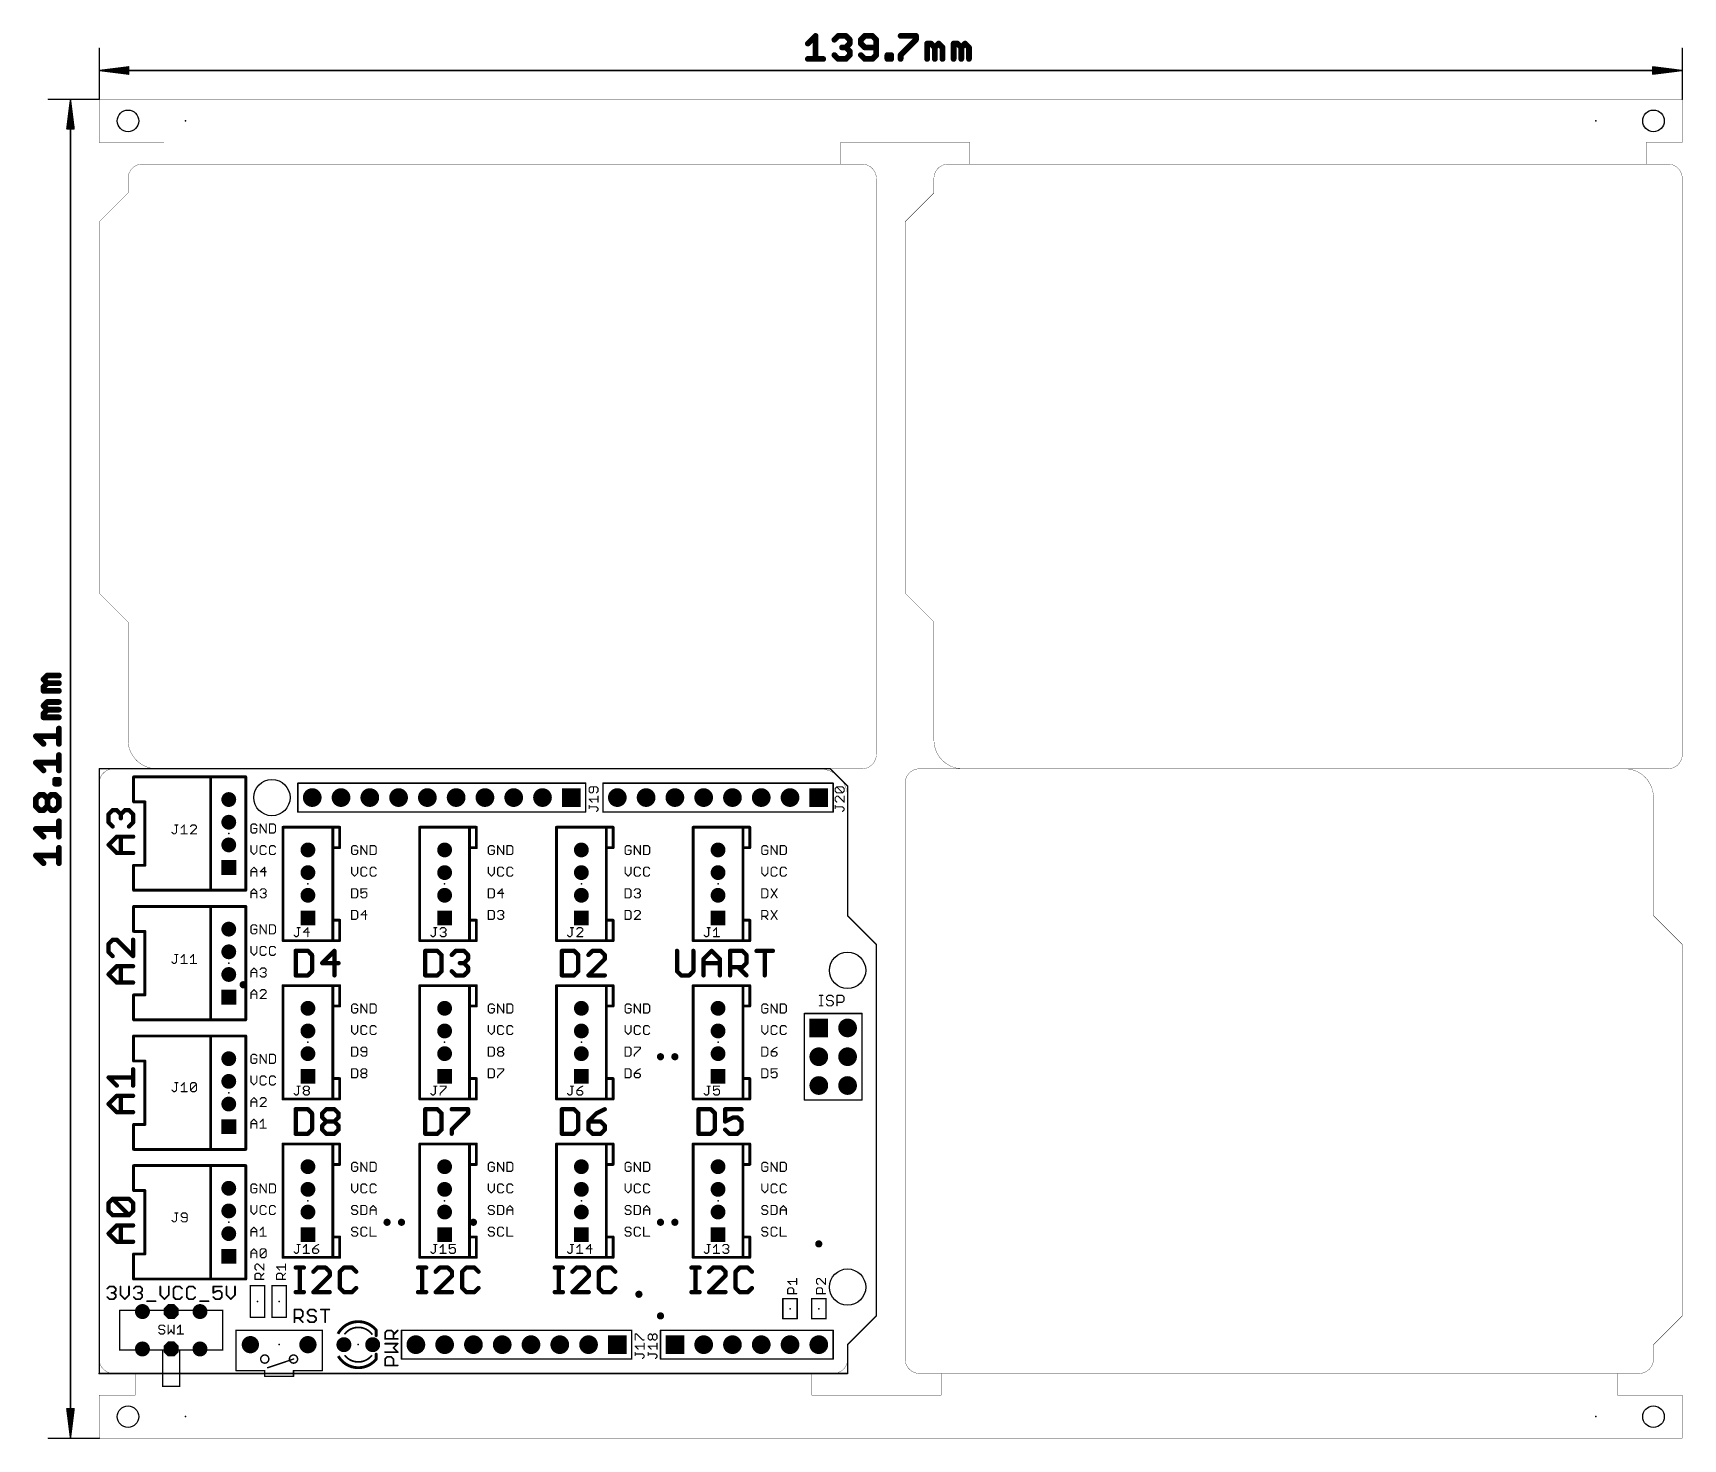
# Model space of a CAD drawing. Extents: x -6 to 140, y -6 to 118.
import ezdxf

# ---------------------------------------------------------------- set-up
doc = ezdxf.new("R2010")
doc.units = 0
for name, color, linetype in [('17', 94, 'CONTINUOUS'), ('18', 94, 'CONTINUOUS'), ('20', 214, 'CONTINUOUS'), ('21', 251, 'CONTINUOUS'), ('23', 178, 'CONTINUOUS'), ('25', 251, 'CONTINUOUS'), ('50', 251, 'CONTINUOUS')]:
    doc.layers.add(name, color=color, linetype=linetype)

# ---------------------------------------------------------------- blocks, each defined once
blk = doc.blocks.new('SQUAREP')
blk.add_solid([(-0.5, -0.5), (0.5, -0.5), (-0.5, 0.5), (0.5, 0.5)])
blk = doc.blocks.new('ROUNDP')
at = {"const_width": 0.5}
blk.add_lwpolyline([(0, -0.25, 1), (0, 0.25, 1), (0, -0.25)], format="xyb", dxfattribs=at)
blk = doc.blocks.new('OCTAGONP')
at = {"const_width": 0.5}
blk.add_lwpolyline([(-0.25, -0.1036), (-0.25, 0.1036), (-0.1036, 0.25), (0.1036, 0.25), (0.25, 0.1036), (0.25, -0.1036), (0.1036, -0.25), (-0.1036, -0.25), (-0.25, -0.1036), (-0.25, 0.1036)], dxfattribs=at)
blk = doc.blocks.new('ROUNDV')
at = {"const_width": 0.5}
blk.add_lwpolyline([(0, -0.25, 1), (0, 0.25, 1), (0, -0.25)], format="xyb", dxfattribs=at)

msp = doc.modelspace()

# ---------------------------------------------------------------- linework, layer by layer
at = {"layer": '20'}
for points, const_width in [([(3.81, 106.68, 0.4142), (2.54, 105.41)], 0.0254), ([(3.81, 106.6864, 1), (3.81, 106.6737)], 0.0127), ([(3.81, 106.6737, 1), (3.81, 106.6864)], 0.0127), ([(68.58, 105.41, 0.4142), (67.31, 106.68)], 0.0254), ([(67.31, 106.6864, 1), (67.31, 106.6737)], 0.0127), ([(67.31, 106.6737, 1), (67.31, 106.6864)], 0.0127), ([(74.93, 106.68, 0.4142), (73.66, 105.41)], 0.0254), ([(74.93, 106.6864, 1), (74.93, 106.6737)], 0.0127), ([(74.93, 106.6737, 1), (74.93, 106.6864)], 0.0127), ([(139.7, 105.41, 0.4142), (138.43, 106.68)], 0.0254), ([(138.43, 106.6864, 1), (138.43, 106.6737)], 0.0127), ([(138.43, 106.6737, 1), (138.43, 106.6864)], 0.0127), ([(2.5463, 105.41, 1), (2.5337, 105.41)], 0.0127), ([(2.5337, 105.41, 1), (2.5463, 105.41)], 0.0127), ([(68.5863, 105.41, 1), (68.5737, 105.41)], 0.0127), ([(68.5737, 105.41, 1), (68.5863, 105.41)], 0.0127), ([(73.6663, 105.41, 1), (73.6536, 105.41)], 0.0127), ([(73.6536, 105.41, 1), (73.6663, 105.41)], 0.0127), ([(139.7064, 105.41, 1), (139.6937, 105.41)], 0.0127), ([(139.6937, 105.41, 1), (139.7064, 105.41)], 0.0127), ([(2.5337, 104.14, 1), (2.5463, 104.14)], 0.0127), ([(2.5445, 104.1355, 1), (2.5355, 104.1445)], 0.0127), ([(73.6536, 104.14, 1), (73.6663, 104.14)], 0.0127), ([(73.6645, 104.1355, 1), (73.6555, 104.1445)], 0.0127), ([(0.0064, 101.6, 1), (-0.0064, 101.6)], 0.0127), ([(-0.0045, 101.6045, 1), (0.0045, 101.5955)], 0.0127), ([(71.1264, 101.6, 1), (71.1137, 101.6)], 0.0127), ([(71.1155, 101.6045, 1), (71.1245, 101.5955)], 0.0127), ([(-0.0064, 68.834, 1), (0.0064, 68.834)], 0.0127), ([(0.0045, 68.8385, 1), (-0.0045, 68.8295)], 0.0127), ([(71.1245, 68.8385, 1), (71.1155, 68.8295)], 0.0127), ([(71.1137, 68.834, 1), (71.1264, 68.834)], 0.0127), ([(2.5463, 66.294, 1), (2.5337, 66.294)], 0.0127), ([(2.5355, 66.2895, 1), (2.5445, 66.2985)], 0.0127), ([(73.6663, 66.294, 1), (73.6536, 66.294)], 0.0127), ([(73.6555, 66.2895, 1), (73.6645, 66.2985)], 0.0127), ([(2.54, 55.88, 0.4142), (5.08, 53.34)], 0.0254), ([(2.5463, 55.88, 1), (2.5337, 55.88)], 0.0127), ([(2.5337, 55.88, 1), (2.5463, 55.88)], 0.0127), ([(73.66, 55.88, 0.4142), (76.2, 53.34)], 0.0254), ([(73.6663, 55.88, 1), (73.6536, 55.88)], 0.0127), ([(73.6536, 55.88, 1), (73.6663, 55.88)], 0.0127), ([(67.31, 53.34, 0.4142), (68.58, 54.61)], 0.0254), ([(68.5863, 54.61, 1), (68.5737, 54.61)], 0.0127), ([(68.5737, 54.61, 1), (68.5863, 54.61)], 0.0127), ([(138.43, 53.34, 0.4142), (139.7, 54.61)], 0.0254), ([(139.7064, 54.61, 1), (139.6937, 54.61)], 0.0127), ([(139.6937, 54.61, 1), (139.7064, 54.61)], 0.0127), ([(1.27, 53.34, 0.4142), (0, 52.07)], 0.0254), ([(1.27, 53.34, 0.4142), (0, 52.07)], 0.0254), ([(1.27, 53.3464, 1), (1.27, 53.3337)], 0.0127), ([(1.27, 53.3337, 1), (1.27, 53.3464)], 0.0127), ([(1.27, 53.3337, 1), (1.27, 53.3464)], 0.0127), ([(5.08, 53.3464, 1), (5.08, 53.3337)], 0.0127), ([(5.08, 53.3337, 1), (5.08, 53.3464)], 0.0127), ([(63.5, 53.3464, 1), (63.5, 53.3337)], 0.0127), ([(63.5, 53.3464, 1), (63.5, 53.3337)], 0.0127), ([(66.04, 50.8, 0.4142), (63.5, 53.34)], 0.0254), ([(66.04, 50.8, 0.4142), (63.5, 53.34)], 0.0254), ([(63.5, 53.3337, 1), (63.5, 53.3464)], 0.0127), ([(67.31, 53.3464, 1), (67.31, 53.3337)], 0.0127), ([(67.31, 53.3337, 1), (67.31, 53.3464)], 0.0127), ([(72.39, 53.34, 0.4142), (71.12, 52.07)], 0.0254), ([(72.39, 53.3464, 1), (72.39, 53.3337)], 0.0127), ([(72.39, 53.3337, 1), (72.39, 53.3464)], 0.0127), ([(76.2, 53.3464, 1), (76.2, 53.3337)], 0.0127), ([(76.2, 53.3337, 1), (76.2, 53.3464)], 0.0127), ([(134.62, 53.3464, 1), (134.62, 53.3337)], 0.0127), ([(137.16, 50.8, 0.4142), (134.62, 53.34)], 0.0254), ([(134.62, 53.3337, 1), (134.62, 53.3464)], 0.0127), ([(138.43, 53.3464, 1), (138.43, 53.3337)], 0.0127), ([(138.43, 53.3337, 1), (138.43, 53.3464)], 0.0127), ([(0.0064, 52.07, 1), (-0.0064, 52.07)], 0.0127), ([(-0.0064, 52.07, 1), (0.0064, 52.07)], 0.0127), ([(-0.0064, 52.07, 1), (0.0064, 52.07)], 0.0127), ([(71.1264, 52.07, 1), (71.1137, 52.07)], 0.0127), ([(71.1137, 52.07, 1), (71.1264, 52.07)], 0.0127), ([(66.0464, 50.8, 1), (66.0337, 50.8)], 0.0127), ([(66.0337, 50.8, 1), (66.0464, 50.8)], 0.0127), ([(66.0337, 50.8, 1), (66.0464, 50.8)], 0.0127), ([(137.1663, 50.8, 1), (137.1536, 50.8)], 0.0127), ([(137.1536, 50.8, 1), (137.1663, 50.8)], 0.0127), ([(66.0445, 40.3905, 1), (66.0355, 40.3815)], 0.0127), ([(66.0337, 40.386, 1), (66.0464, 40.386)], 0.0127), ([(137.1645, 40.3905, 1), (137.1555, 40.3815)], 0.0127), ([(137.1536, 40.386, 1), (137.1663, 40.386)], 0.0127), ([(68.5863, 37.846, 1), (68.5737, 37.846)], 0.0127), ([(68.5755, 37.8415, 1), (68.5845, 37.8505)], 0.0127), ([(139.7064, 37.846, 1), (139.6937, 37.846)], 0.0127), ([(139.6955, 37.8415, 1), (139.7045, 37.8505)], 0.0127), ([(68.5737, 5.08, 1), (68.5863, 5.08)], 0.0127), ([(68.5845, 5.0755, 1), (68.5755, 5.0845)], 0.0127), ([(139.6937, 5.08, 1), (139.7064, 5.08)], 0.0127), ([(139.7045, 5.0755, 1), (139.6955, 5.0845)], 0.0127), ([(66.0355, 2.5445, 1), (66.0445, 2.5355)], 0.0127), ([(66.0464, 2.54, 1), (66.0337, 2.54)], 0.0127), ([(137.1663, 2.54, 1), (137.1536, 2.54)], 0.0127), ([(137.1555, 2.5445, 1), (137.1645, 2.5355)], 0.0127), ([(0.0064, 1.27, 1), (-0.0064, 1.27)], 0.0127), ([(0.0064, 1.27, 1), (-0.0064, 1.27)], 0.0127), ([(-0.0064, 1.27, 1), (0.0064, 1.27)], 0.0127), ([(0, 1.27, 0.4142), (1.27, 0)], 0.0254), ([(0, 1.27, 0.4142), (1.27, 0)], 0.0254), ([(1.27, 0.0064, 1), (1.27, -0.0064)], 0.0127), ([(1.27, -0.0064, 1), (1.27, 0.0064)], 0.0127), ([(1.27, -0.0064, 1), (1.27, 0.0064)], 0.0127), ([(64.77, 0.0064, 1), (64.77, -0.0064)], 0.0127), ([(64.77, 0.0064, 1), (64.77, -0.0064)], 0.0127), ([(64.77, 0, 0.4142), (66.04, 1.27)], 0.0254), ([(64.77, 0, 0.4142), (66.04, 1.27)], 0.0254), ([(64.77, -0.0064, 1), (64.77, 0.0064)], 0.0127), ([(66.0464, 1.27, 1), (66.0337, 1.27)], 0.0127), ([(66.0464, 1.27, 1), (66.0337, 1.27)], 0.0127), ([(66.0337, 1.27, 1), (66.0464, 1.27)], 0.0127), ([(71.12, 1.27, 0.4142), (72.39, 0)], 0.0254), ([(71.1264, 1.27, 1), (71.1137, 1.27)], 0.0127), ([(71.1137, 1.27, 1), (71.1264, 1.27)], 0.0127), ([(72.39, 0.0064, 1), (72.39, -0.0064)], 0.0127), ([(72.39, -0.0064, 1), (72.39, 0.0064)], 0.0127), ([(135.89, 0.0064, 1), (135.89, -0.0064)], 0.0127), ([(135.89, 0, 0.4142), (137.16, 1.27)], 0.0254), ([(135.89, -0.0064, 1), (135.89, 0.0064)], 0.0127), ([(137.1663, 1.27, 1), (137.1536, 1.27)], 0.0127), ([(137.1536, 1.27, 1), (137.1663, 1.27)], 0.0127)]:
    msp.add_lwpolyline(points, format="xyb", dxfattribs=dict(at, const_width=const_width))
at = {"layer": '20', "const_width": 0.0254}
for points in [[(67.31, 106.68), (3.81, 106.68)], [(138.43, 106.68), (74.93, 106.68)], [(2.54, 104.14), (2.54, 105.41)], [(68.58, 105.41), (68.58, 54.61)], [(73.66, 104.14), (73.66, 105.41)], [(139.7, 105.41), (139.7, 54.61)], [(0, 101.6), (2.54, 104.14)], [(71.12, 101.6), (73.66, 104.14)], [(0, 68.834), (0, 101.6)], [(71.12, 68.834), (71.12, 101.6)], [(2.54, 66.294), (0, 68.834)], [(73.66, 66.294), (71.12, 68.834)], [(2.54, 55.88), (2.54, 66.294)], [(73.66, 55.88), (73.66, 66.294)], [(1.27, 53.34), (63.5, 53.34)], [(67.31, 53.34), (5.08, 53.34)], [(72.39, 53.34), (134.62, 53.34)], [(138.43, 53.34), (76.2, 53.34)], [(0, 1.27), (0, 52.07)], [(71.12, 1.27), (71.12, 52.07)], [(66.04, 50.8), (66.04, 40.386)], [(137.16, 50.8), (137.16, 40.386)], [(66.04, 40.386), (68.58, 37.846)], [(137.16, 40.386), (139.7, 37.846)], [(68.58, 37.846), (68.58, 5.08)], [(139.7, 37.846), (139.7, 5.08)], [(68.58, 5.08), (66.04, 2.54)], [(139.7, 5.08), (137.16, 2.54)], [(66.04, 2.54), (66.04, 1.27)], [(137.16, 2.54), (137.16, 1.27)], [(1.27, 0), (64.77, 0)], [(72.39, 0), (135.89, 0)]]:
    msp.add_lwpolyline(points, dxfattribs=at)
at = {"layer": '20'}
for centre, radius in [((2.54, 110.49), 0.9525), ((137.16, 110.49), 0.9525), ((15.24, 50.8), 1.6002), ((66.04, 35.56), 1.6002), ((66.04, 7.62), 1.6002), ((2.54, -3.81), 0.9525), ((137.16, -3.81), 0.9525)]:
    msp.add_circle(centre, radius, dxfattribs=at)
at = {"layer": '21'}
for points, const_width in [([(0.0318, 53.34, 1), (-0.0318, 53.34)], 0.0635), ([(0, 53.3718, 1), (0, 53.3083)], 0.0635), ([(3.03, 52.6885, 1), (3.03, 52.5615)], 0.127), ([(3.0935, 52.625, 1), (2.9665, 52.625)], 0.127), ([(9.83, 52.6885, 1), (9.83, 52.5615)], 0.127), ([(9.8935, 52.625, 1), (9.7665, 52.625)], 0.127), ([(9.83, 52.5615, 1), (9.83, 52.6885)], 0.127), ([(12.9935, 52.625, 1), (12.8665, 52.625)], 0.127), ([(12.93, 52.5615, 1), (12.93, 52.6885)], 0.127), ([(64.5385, 53.3625, 1), (64.4935, 53.3175)], 0.0635), ([(64.516, 53.3083, 1), (64.516, 53.3718)], 0.0635), ([(17.526, 52.1018, 1), (17.526, 52.0382)], 0.0635), ([(17.5577, 52.07, 1), (17.4943, 52.07)], 0.0635), ([(42.9578, 52.07, 1), (42.8942, 52.07)], 0.0635), ([(42.926, 52.0382, 1), (42.926, 52.1018)], 0.0635), ([(43.2555, 51.612, 1), (43.2047, 51.612)], 0.0508), ([(43.2122, 51.63, 1), (43.2481, 51.594)], 0.0508), ([(43.2481, 51.3673, 1), (43.2122, 51.3313)], 0.0508), ([(43.2047, 51.3493, 1), (43.2555, 51.3493)], 0.0508), ([(43.3615, 51.7687, 1), (43.3615, 51.7179)], 0.0508), ([(43.3615, 51.2434, 1), (43.3615, 51.1926)], 0.0508), ([(43.3794, 51.7254, 1), (43.3435, 51.7613)], 0.0508), ([(43.3435, 51.2, 1), (43.3794, 51.2359)], 0.0508), ([(43.4749, 51.2359, 1), (43.5108, 51.2)], 0.0508), ([(43.4928, 51.1926, 1), (43.4928, 51.2434)], 0.0508), ([(43.6496, 51.7433, 1), (43.5988, 51.7433)], 0.0508), ([(43.5988, 51.3493, 1), (43.6496, 51.3493)], 0.0508), ([(43.6421, 51.3313, 1), (43.6062, 51.3673)], 0.0508), ([(43.9048, 51.7613, 1), (43.8689, 51.7254)], 0.0508), ([(43.8689, 51.2359, 1), (43.9048, 51.2)], 0.0508), ([(43.8869, 51.7179, 1), (43.8869, 51.7687)], 0.0508), ([(44.0436, 51.612, 1), (43.9928, 51.612)], 0.0508), ([(43.9928, 51.3493, 1), (44.0436, 51.3493)], 0.0508), ([(44.0436, 50.9248, 1), (43.9928, 50.9248)], 0.0508), ([(44.0002, 51.594, 1), (44.0362, 51.63)], 0.0508), ([(44.0362, 51.3313, 1), (44.0002, 51.3673)], 0.0508), ([(44.45, 52.1018, 1), (44.45, 52.0382)], 0.0635), ([(44.4818, 52.07, 1), (44.4183, 52.07)], 0.0635), ([(64.8017, 52.07, 1), (64.7382, 52.07)], 0.0635), ([(64.77, 52.0382, 1), (64.77, 52.1018)], 0.0635), ([(64.9725, 51.612, 1), (64.9217, 51.612)], 0.0508), ([(64.9292, 51.63, 1), (64.9651, 51.594)], 0.0508), ([(64.9651, 51.3673, 1), (64.9292, 51.3313)], 0.0508), ([(64.9217, 51.3493, 1), (64.9725, 51.3493)], 0.0508), ([(65.0785, 51.7687, 1), (65.0785, 51.7179)], 0.0508), ([(65.0964, 51.7613, 1), (65.0605, 51.7254)], 0.0508), ([(65.0785, 51.2434, 1), (65.0785, 51.1926)], 0.0508), ([(65.0785, 50.9502, 1), (65.0785, 50.8994)], 0.0508), ([(65.0964, 51.7254, 1), (65.0605, 51.7613)], 0.0508), ([(65.0605, 51.2, 1), (65.0964, 51.2359)], 0.0508), ([(65.0964, 50.9068, 1), (65.0605, 50.9427)], 0.0508), ([(65.2278, 50.9427, 1), (65.1919, 50.9068)], 0.0508), ([(65.2098, 50.8994, 1), (65.2098, 50.9502)], 0.0508), ([(65.6218, 51.7613, 1), (65.5859, 51.7254)], 0.0508), ([(65.5859, 51.2359, 1), (65.6218, 51.2)], 0.0508), ([(65.5859, 51.2, 1), (65.6218, 51.2359)], 0.0508), ([(65.6039, 51.7179, 1), (65.6039, 51.7687)], 0.0508), ([(65.6039, 51.1926, 1), (65.6039, 51.2434)], 0.0508), ([(65.7606, 51.612, 1), (65.7098, 51.612)], 0.0508), ([(65.7098, 51.3493, 1), (65.7606, 51.3493)], 0.0508), ([(65.7606, 50.9248, 1), (65.7098, 50.9248)], 0.0508), ([(65.7172, 51.594, 1), (65.7532, 51.63)], 0.0508), ([(65.7532, 51.3313, 1), (65.7172, 51.3673)], 0.0508), ([(66.0718, 51.816, 1), (66.0083, 51.816)], 0.0635), ([(66.0175, 51.7935, 1), (66.0625, 51.8385)], 0.0635), ([(0.9189, 49.3297, 1), (0.7284, 49.3297)], 0.1905), ([(1.1838, 49.7851, 1), (1.1838, 49.5946)], 0.1905), ([(1.2511, 49.6225, 1), (1.1164, 49.7572)], 0.1905), ([(1.6113, 49.7572, 1), (1.4766, 49.6225)], 0.1905), ([(1.5439, 49.5946, 1), (1.5439, 49.7851)], 0.1905), ([(1.9993, 49.3297, 1), (1.8088, 49.3297)], 0.1905), ([(2.2642, 49.7851, 1), (2.2642, 49.5946)], 0.1905), ([(2.3316, 49.6225, 1), (2.1969, 49.7572)], 0.1905), ([(2.6917, 49.7572, 1), (2.557, 49.6225)], 0.1905), ([(2.6244, 49.5946, 1), (2.6244, 49.7851)], 0.1905), ([(3.0798, 49.3297, 1), (2.8893, 49.3297)], 0.1905), ([(3.03, 50.4885, 1), (3.03, 50.3615)], 0.127), ([(2.9665, 50.425, 1), (3.0935, 50.425)], 0.127), ([(4.0935, 50.425, 1), (3.9665, 50.425)], 0.127), ([(4.03, 50.3615, 1), (4.03, 50.4885)], 0.127), ([(17.526, 49.5618, 1), (17.526, 49.4982)], 0.0635), ([(17.4943, 49.53, 1), (17.5577, 49.53)], 0.0635), ([(42.8942, 49.53, 1), (42.9578, 49.53)], 0.0635), ([(42.926, 49.4982, 1), (42.926, 49.5618)], 0.0635), ([(43.2301, 50.6875, 1), (43.2301, 50.6367)], 0.0508), ([(43.2555, 50.1062, 1), (43.2047, 50.1062)], 0.0508), ([(43.2301, 50.0002, 1), (43.2301, 49.9494)], 0.0508), ([(43.2047, 49.8435, 1), (43.2555, 49.8435)], 0.0508), ([(43.2481, 50.68, 1), (43.2122, 50.6441)], 0.0508), ([(43.4749, 50.3814, 1), (43.5108, 50.4173)], 0.0508), ([(43.8689, 49.5988, 1), (43.9048, 49.5628)], 0.0508), ([(43.9048, 49.9928, 1), (43.8689, 49.9569)], 0.0508), ([(43.8869, 49.9494, 1), (43.8869, 50.0002)], 0.0508), ([(43.9928, 50.3994, 1), (44.0436, 50.3994)], 0.0508), ([(44.0436, 49.8435, 1), (43.9928, 49.8435)], 0.0508), ([(43.9928, 49.7121, 1), (44.0436, 49.7121)], 0.0508), ([(44.0002, 49.8255, 1), (44.0362, 49.8615)], 0.0508), ([(44.0362, 49.6942, 1), (44.0002, 49.7301)], 0.0508), ([(44.0182, 50.6367, 1), (44.0182, 50.6875)], 0.0508), ([(44.45, 49.5618, 1), (44.45, 49.4982)], 0.0635), ([(44.4183, 49.53, 1), (44.4818, 49.53)], 0.0635), ([(64.7382, 49.53, 1), (64.8017, 49.53)], 0.0635), ([(64.77, 49.4982, 1), (64.77, 49.5618)], 0.0635), ([(64.9725, 50.7934, 1), (64.9217, 50.7934)], 0.0508), ([(64.9217, 50.5307, 1), (64.9725, 50.5307)], 0.0508), ([(64.9725, 50.1062, 1), (64.9217, 50.1062)], 0.0508), ([(64.9471, 50.0002, 1), (64.9471, 49.9494)], 0.0508), ([(64.9217, 49.8435, 1), (64.9725, 49.8435)], 0.0508), ([(64.9292, 50.8114, 1), (64.9651, 50.7755)], 0.0508), ([(64.9651, 50.5487, 1), (64.9292, 50.5128)], 0.0508), ([(65.0605, 50.3814, 1), (65.0964, 50.4173)], 0.0508), ([(65.5859, 49.5988, 1), (65.6218, 49.5628)], 0.0508), ([(65.6218, 49.9928, 1), (65.5859, 49.9569)], 0.0508), ([(65.6039, 49.9494, 1), (65.6039, 50.0002)], 0.0508), ([(65.7098, 50.3994, 1), (65.7606, 50.3994)], 0.0508), ([(65.7606, 49.8435, 1), (65.7098, 49.8435)], 0.0508), ([(65.7098, 49.7121, 1), (65.7606, 49.7121)], 0.0508), ([(65.7172, 50.3814, 1), (65.7532, 50.4173)], 0.0508), ([(65.7172, 49.8255, 1), (65.7532, 49.8615)], 0.0508), ([(65.7532, 49.6942, 1), (65.7172, 49.7301)], 0.0508), ([(0.7284, 48.6094, 1), (0.9189, 48.6094)], 0.1905), ([(0.7563, 49.3971, 1), (0.891, 49.2624)], 0.1905), ([(0.891, 48.6768, 1), (0.7563, 48.5421)], 0.1905), ([(1.1164, 48.1819, 1), (1.2511, 48.3166)], 0.1905), ([(1.8088, 48.9696, 1), (1.9993, 48.9696)], 0.1905), ([(1.8367, 49.3971, 1), (1.9714, 49.2624)], 0.1905), ([(1.8367, 49.2624, 1), (1.9714, 49.3971)], 0.1905), ([(2.557, 48.3166, 1), (2.6917, 48.1819)], 0.1905), ([(2.8893, 48.6094, 1), (3.0798, 48.6094)], 0.1905), ([(2.9171, 49.2624, 1), (3.0519, 49.3971)], 0.1905), ([(3.0519, 48.5421, 1), (2.9171, 48.6768)], 0.1905), ([(13.4112, 48.3325, 1), (13.3604, 48.3325)], 0.0508), ([(13.3678, 48.3505, 1), (13.4038, 48.3146)], 0.0508), ([(13.5171, 48.4893, 1), (13.5171, 48.4385)], 0.0508), ([(13.5351, 48.4459, 1), (13.4992, 48.4818)], 0.0508), ([(13.6485, 48.0952, 1), (13.6485, 48.0444)], 0.0508), ([(13.7978, 48.4818, 1), (13.7619, 48.4459)], 0.0508), ([(13.7798, 48.4385, 1), (13.7798, 48.4893)], 0.0508), ([(13.9366, 48.0698, 1), (13.8858, 48.0698)], 0.0508), ([(13.8932, 48.3146, 1), (13.9291, 48.3505)], 0.0508), ([(13.9112, 48.0444, 1), (13.9112, 48.0952)], 0.0508), ([(14.2255, 48.478, 1), (14.1832, 48.4498)], 0.0508), ([(14.2298, 48.4639, 1), (14.179, 48.4639)], 0.0508), ([(14.7552, 48.4639, 1), (14.7044, 48.4639)], 0.0508), ([(15.0484, 48.4639, 1), (14.9976, 48.4639)], 0.0508), ([(15.023, 48.4893, 1), (15.023, 48.4385)], 0.0508), ([(15.435, 48.4818, 1), (15.399, 48.4459)], 0.0508), ([(15.417, 48.4385, 1), (15.417, 48.4893)], 0.0508), ([(15.5737, 48.3325, 1), (15.5229, 48.3325)], 0.0508), ([(15.5304, 48.3146, 1), (15.5663, 48.3505)], 0.0508), ([(16.215, 48.2435, 1), (16.215, 48.1165)], 0.127), ([(16.2785, 48.18, 1), (16.1515, 48.18)], 0.127), ([(16.915, 48.2435, 1), (16.915, 48.1165)], 0.127), ([(19.915, 48.1165, 1), (19.915, 48.2435)], 0.127), ([(20.6785, 48.18, 1), (20.5515, 48.18)], 0.127), ([(20.615, 48.2435, 1), (20.615, 48.1165)], 0.127), ([(20.615, 48.1165, 1), (20.615, 48.2435)], 0.127), ([(21.2785, 48.18, 1), (21.1515, 48.18)], 0.127), ([(21.215, 48.1165, 1), (21.215, 48.2435)], 0.127), ([(28.28, 48.2435, 1), (28.28, 48.1165)], 0.127), ([(28.3435, 48.18, 1), (28.2165, 48.18)], 0.127), ([(28.98, 48.2435, 1), (28.98, 48.1165)], 0.127), ([(31.98, 48.1165, 1), (31.98, 48.2435)], 0.127), ([(32.7435, 48.18, 1), (32.6165, 48.18)], 0.127), ([(32.68, 48.2435, 1), (32.68, 48.1165)], 0.127), ([(32.68, 48.1165, 1), (32.68, 48.2435)], 0.127), ([(33.3435, 48.18, 1), (33.2165, 48.18)], 0.127), ([(33.28, 48.1165, 1), (33.28, 48.2435)], 0.127), ([(40.345, 48.2435, 1), (40.345, 48.1165)], 0.127), ([(40.4085, 48.18, 1), (40.2815, 48.18)], 0.127), ([(41.045, 48.2435, 1), (41.045, 48.1165)], 0.127), ([(44.045, 48.1165, 1), (44.045, 48.2435)], 0.127), ([(44.8085, 48.18, 1), (44.6815, 48.18)], 0.127), ([(44.745, 48.2435, 1), (44.745, 48.1165)], 0.127), ([(44.745, 48.1165, 1), (44.745, 48.2435)], 0.127), ([(45.4085, 48.18, 1), (45.2815, 48.18)], 0.127), ([(45.345, 48.1165, 1), (45.345, 48.2435)], 0.127), ([(52.41, 48.2435, 1), (52.41, 48.1165)], 0.127), ([(52.4735, 48.18, 1), (52.3465, 48.18)], 0.127), ([(53.11, 48.2435, 1), (53.11, 48.1165)], 0.127), ([(56.11, 48.1165, 1), (56.11, 48.2435)], 0.127), ([(56.8735, 48.18, 1), (56.7465, 48.18)], 0.127), ([(56.81, 48.2435, 1), (56.81, 48.1165)], 0.127), ([(56.81, 48.1165, 1), (56.81, 48.2435)], 0.127), ([(57.4735, 48.18, 1), (57.3465, 48.18)], 0.127), ([(57.41, 48.1165, 1), (57.41, 48.2435)], 0.127), ([(0.891, 46.6981, 1), (0.7563, 46.5634)], 0.1905), ([(0.7563, 46.6981, 1), (0.891, 46.5634)], 0.1905), ([(1.5439, 47.4463, 1), (1.5439, 47.2558)], 0.1905), ([(1.6113, 47.2837, 1), (1.4766, 47.4184)], 0.1905), ([(1.9993, 47.3511, 1), (1.8088, 47.3511)], 0.1905), ([(2.9845, 47.2558, 1), (2.9845, 47.4463)], 0.1905), ([(13.4038, 47.8251, 1), (13.3678, 47.7892)], 0.0508), ([(13.3604, 47.8071, 1), (13.4112, 47.8071)], 0.0508), ([(13.4112, 46.5589, 1), (13.3604, 46.5589)], 0.0508), ([(13.5171, 47.7012, 1), (13.5171, 47.6504)], 0.0508), ([(13.4992, 47.6578, 1), (13.5351, 47.6938)], 0.0508), ([(13.7619, 47.6938, 1), (13.7978, 47.6578)], 0.0508), ([(13.7798, 47.6504, 1), (13.7798, 47.7012)], 0.0508), ([(13.8858, 47.8071, 1), (13.9366, 47.8071)], 0.0508), ([(13.9366, 46.5589, 1), (13.8858, 46.5589)], 0.0508), ([(13.9291, 47.7892, 1), (13.8932, 47.8251)], 0.0508), ([(14.179, 47.6758, 1), (14.2298, 47.6758)], 0.0508), ([(14.3357, 46.5843, 1), (14.3357, 46.5335)], 0.0508), ([(14.3537, 46.5409, 1), (14.3178, 46.5768)], 0.0508), ([(14.6164, 46.5768, 1), (14.5805, 46.5409)], 0.0508), ([(14.5984, 46.5335, 1), (14.5984, 46.5843)], 0.0508), ([(14.7044, 47.6758, 1), (14.7552, 47.6758)], 0.0508), ([(14.7086, 47.6617, 1), (14.7509, 47.6899)], 0.0508), ([(15.023, 47.7012, 1), (15.023, 47.6504)], 0.0508), ([(14.9976, 47.6758, 1), (15.0484, 47.6758)], 0.0508), ([(15.1543, 46.5843, 1), (15.1543, 46.5335)], 0.0508), ([(15.1723, 46.5409, 1), (15.1363, 46.5768)], 0.0508), ([(15.399, 47.6938, 1), (15.435, 47.6578)], 0.0508), ([(15.435, 46.5768, 1), (15.399, 46.5409)], 0.0508), ([(15.417, 47.6504, 1), (15.417, 47.7012)], 0.0508), ([(15.417, 46.5335, 1), (15.417, 46.5843)], 0.0508), ([(15.5229, 47.8071, 1), (15.5737, 47.8071)], 0.0508), ([(15.5663, 47.7892, 1), (15.5304, 47.8251)], 0.0508), ([(22.4071, 46.5843, 1), (22.4071, 46.5335)], 0.0508), ([(22.4251, 46.5409, 1), (22.3892, 46.5768)], 0.0508), ([(22.6878, 46.5768, 1), (22.6519, 46.5409)], 0.0508), ([(22.6698, 46.5335, 1), (22.6698, 46.5843)], 0.0508), ([(23.1155, 46.573, 1), (23.0732, 46.5448)], 0.0508), ([(23.1198, 46.5589, 1), (23.069, 46.5589)], 0.0508), ([(23.6452, 46.5589, 1), (23.5944, 46.5589)], 0.0508), ([(23.9384, 46.5589, 1), (23.8876, 46.5589)], 0.0508), ([(23.913, 46.5843, 1), (23.913, 46.5335)], 0.0508), ([(24.325, 46.5768, 1), (24.289, 46.5409)], 0.0508), ([(24.307, 46.5335, 1), (24.307, 46.5843)], 0.0508), ([(34.4721, 46.5843, 1), (34.4721, 46.5335)], 0.0508), ([(34.4901, 46.5409, 1), (34.4542, 46.5768)], 0.0508), ([(34.7528, 46.5768, 1), (34.7169, 46.5409)], 0.0508), ([(34.7348, 46.5335, 1), (34.7348, 46.5843)], 0.0508), ([(35.1805, 46.573, 1), (35.1382, 46.5448)], 0.0508), ([(35.1848, 46.5589, 1), (35.134, 46.5589)], 0.0508), ([(35.7102, 46.5589, 1), (35.6594, 46.5589)], 0.0508), ([(36.0034, 46.5589, 1), (35.9526, 46.5589)], 0.0508), ([(35.978, 46.5843, 1), (35.978, 46.5335)], 0.0508), ([(36.39, 46.5768, 1), (36.354, 46.5409)], 0.0508), ([(36.372, 46.5335, 1), (36.372, 46.5843)], 0.0508), ([(46.5371, 46.5843, 1), (46.5371, 46.5335)], 0.0508), ([(46.5551, 46.5409, 1), (46.5192, 46.5768)], 0.0508), ([(46.8178, 46.5768, 1), (46.7819, 46.5409)], 0.0508), ([(46.7998, 46.5335, 1), (46.7998, 46.5843)], 0.0508), ([(47.2455, 46.573, 1), (47.2032, 46.5448)], 0.0508), ([(47.2498, 46.5589, 1), (47.199, 46.5589)], 0.0508), ([(47.7752, 46.5589, 1), (47.7244, 46.5589)], 0.0508), ([(48.0684, 46.5589, 1), (48.0176, 46.5589)], 0.0508), ([(48.043, 46.5843, 1), (48.043, 46.5335)], 0.0508), ([(48.455, 46.5768, 1), (48.419, 46.5409)], 0.0508), ([(48.437, 46.5335, 1), (48.437, 46.5843)], 0.0508), ([(58.6021, 46.5843, 1), (58.6021, 46.5335)], 0.0508), ([(58.6201, 46.5409, 1), (58.5842, 46.5768)], 0.0508), ([(58.8828, 46.5768, 1), (58.8469, 46.5409)], 0.0508), ([(58.8648, 46.5335, 1), (58.8648, 46.5843)], 0.0508), ([(59.3105, 46.573, 1), (59.2682, 46.5448)], 0.0508), ([(59.3148, 46.5589, 1), (59.264, 46.5589)], 0.0508), ([(59.8402, 46.5589, 1), (59.7894, 46.5589)], 0.0508), ([(60.1334, 46.5589, 1), (60.0826, 46.5589)], 0.0508), ([(60.108, 46.5843, 1), (60.108, 46.5335)], 0.0508), ([(60.52, 46.5768, 1), (60.484, 46.5409)], 0.0508), ([(60.502, 46.5335, 1), (60.502, 46.5843)], 0.0508), ([(1.5439, 46.0057, 1), (1.5439, 45.8152)], 0.1905), ([(1.4766, 45.8431, 1), (1.6113, 45.9779)], 0.1905), ([(1.8088, 45.9105, 1), (1.9993, 45.9105)], 0.1905), ([(2.9845, 45.8152, 1), (2.9845, 46.0057)], 0.1905), ([(13.4038, 46.0515, 1), (13.3678, 46.0155)], 0.0508), ([(13.3604, 46.0335, 1), (13.4112, 46.0335)], 0.0508), ([(13.6305, 45.7888, 1), (13.6665, 45.7528)], 0.0508), ([(13.6305, 45.7528, 1), (13.6665, 45.7888)], 0.0508), ([(13.8858, 46.0335, 1), (13.9366, 46.0335)], 0.0508), ([(13.9291, 46.0155, 1), (13.8932, 46.0515)], 0.0508), ([(14.2298, 46.4275, 1), (14.179, 46.4275)], 0.0508), ([(14.1864, 46.4455, 1), (14.2223, 46.4096)], 0.0508), ([(14.2223, 45.9201, 1), (14.1864, 45.8842)], 0.0508), ([(14.179, 45.9021, 1), (14.2298, 45.9021)], 0.0508), ([(14.3357, 45.7962, 1), (14.3357, 45.7454)], 0.0508), ([(14.3178, 45.7528, 1), (14.3537, 45.7888)], 0.0508), ([(14.5805, 45.7888, 1), (14.6164, 45.7528)], 0.0508), ([(14.5984, 45.7454, 1), (14.5984, 45.7962)], 0.0508), ([(14.7118, 46.4096, 1), (14.7477, 46.4455)], 0.0508), ([(14.7477, 45.8842, 1), (14.7118, 45.9201)], 0.0508), ([(15.0484, 46.4275, 1), (14.9976, 46.4275)], 0.0508), ([(15.005, 46.4455, 1), (15.0409, 46.4096)], 0.0508), ([(15.0409, 45.9201, 1), (15.005, 45.8842)], 0.0508), ([(14.9976, 45.9021, 1), (15.0484, 45.9021)], 0.0508), ([(15.1543, 45.7962, 1), (15.1543, 45.7454)], 0.0508), ([(15.1363, 45.7528, 1), (15.1723, 45.7888)], 0.0508), ([(15.399, 45.7888, 1), (15.435, 45.7528)], 0.0508), ([(15.417, 45.7454, 1), (15.417, 45.7962)], 0.0508), ([(15.5304, 46.4096, 1), (15.5663, 46.4455)], 0.0508), ([(15.5663, 45.8842, 1), (15.5304, 45.9201)], 0.0508), ([(20.6785, 46.38, 1), (20.5515, 46.38)], 0.127), ([(20.615, 46.4435, 1), (20.615, 46.3165)], 0.127), ([(20.5515, 46.38, 1), (20.6785, 46.38)], 0.127), ([(21.1515, 46.38, 1), (21.2785, 46.38)], 0.127), ([(21.215, 46.3165, 1), (21.215, 46.4435)], 0.127), ([(22.3012, 46.4275, 1), (22.2504, 46.4275)], 0.0508), ([(22.2578, 46.4455, 1), (22.2938, 46.4096)], 0.0508), ([(22.2938, 45.9201, 1), (22.2578, 45.8842)], 0.0508), ([(22.2504, 45.9021, 1), (22.3012, 45.9021)], 0.0508), ([(22.4071, 45.7962, 1), (22.4071, 45.7454)], 0.0508), ([(22.3892, 45.7528, 1), (22.4251, 45.7888)], 0.0508), ([(22.5385, 46.1902, 1), (22.5385, 46.1394)], 0.0508), ([(22.6519, 45.7888, 1), (22.6878, 45.7528)], 0.0508), ([(22.6698, 45.7454, 1), (22.6698, 45.7962)], 0.0508), ([(22.8266, 46.1648, 1), (22.7758, 46.1648)], 0.0508), ([(22.7758, 45.9021, 1), (22.8266, 45.9021)], 0.0508), ([(22.7832, 46.4096, 1), (22.8191, 46.4455)], 0.0508), ([(22.8191, 45.8842, 1), (22.7832, 45.9201)], 0.0508), ([(22.8012, 46.1394, 1), (22.8012, 46.1902)], 0.0508), ([(23.069, 45.7708, 1), (23.1198, 45.7708)], 0.0508), ([(23.5944, 45.7708, 1), (23.6452, 45.7708)], 0.0508), ([(23.5986, 45.7567, 1), (23.6409, 45.7849)], 0.0508), ([(23.913, 45.7962, 1), (23.913, 45.7454)], 0.0508), ([(23.8876, 45.7708, 1), (23.9384, 45.7708)], 0.0508), ([(24.289, 45.7888, 1), (24.325, 45.7528)], 0.0508), ([(24.307, 45.7454, 1), (24.307, 45.7962)], 0.0508), ([(24.4637, 46.4275, 1), (24.4129, 46.4275)], 0.0508), ([(24.4129, 45.9021, 1), (24.4637, 45.9021)], 0.0508), ([(24.4204, 46.4096, 1), (24.4563, 46.4455)], 0.0508), ([(24.4563, 45.8842, 1), (24.4204, 45.9201)], 0.0508), ([(32.7435, 46.38, 1), (32.6165, 46.38)], 0.127), ([(32.68, 46.4435, 1), (32.68, 46.3165)], 0.127), ([(32.6165, 46.38, 1), (32.7435, 46.38)], 0.127), ([(33.2165, 46.38, 1), (33.3435, 46.38)], 0.127), ([(33.28, 46.3165, 1), (33.28, 46.4435)], 0.127), ([(34.3662, 46.4275, 1), (34.3154, 46.4275)], 0.0508), ([(34.3228, 46.4455, 1), (34.3588, 46.4096)], 0.0508), ([(34.3588, 45.9201, 1), (34.3228, 45.8842)], 0.0508), ([(34.3154, 45.9021, 1), (34.3662, 45.9021)], 0.0508), ([(34.4721, 45.7962, 1), (34.4721, 45.7454)], 0.0508), ([(34.4542, 45.7528, 1), (34.4901, 45.7888)], 0.0508), ([(34.6035, 46.1902, 1), (34.6035, 46.1394)], 0.0508), ([(34.7169, 45.7888, 1), (34.7528, 45.7528)], 0.0508), ([(34.7348, 45.7454, 1), (34.7348, 45.7962)], 0.0508), ([(34.8916, 46.1648, 1), (34.8408, 46.1648)], 0.0508), ([(34.8408, 45.9021, 1), (34.8916, 45.9021)], 0.0508), ([(34.8482, 46.4096, 1), (34.8841, 46.4455)], 0.0508), ([(34.8841, 45.8842, 1), (34.8482, 45.9201)], 0.0508), ([(34.8662, 46.1394, 1), (34.8662, 46.1902)], 0.0508), ([(35.134, 45.7708, 1), (35.1848, 45.7708)], 0.0508), ([(35.6594, 45.7708, 1), (35.7102, 45.7708)], 0.0508), ([(35.6636, 45.7567, 1), (35.7059, 45.7849)], 0.0508), ([(35.978, 45.7962, 1), (35.978, 45.7454)], 0.0508), ([(35.9526, 45.7708, 1), (36.0034, 45.7708)], 0.0508), ([(36.354, 45.7888, 1), (36.39, 45.7528)], 0.0508), ([(36.372, 45.7454, 1), (36.372, 45.7962)], 0.0508), ([(36.5287, 46.4275, 1), (36.4779, 46.4275)], 0.0508), ([(36.4779, 45.9021, 1), (36.5287, 45.9021)], 0.0508), ([(36.4854, 46.4096, 1), (36.5213, 46.4455)], 0.0508), ([(36.5213, 45.8842, 1), (36.4854, 45.9201)], 0.0508), ([(44.8085, 46.38, 1), (44.6815, 46.38)], 0.127), ([(44.745, 46.4435, 1), (44.745, 46.3165)], 0.127), ([(44.6815, 46.38, 1), (44.8085, 46.38)], 0.127), ([(45.2815, 46.38, 1), (45.4085, 46.38)], 0.127), ([(45.345, 46.3165, 1), (45.345, 46.4435)], 0.127), ([(46.4312, 46.4275, 1), (46.3804, 46.4275)], 0.0508), ([(46.3878, 46.4455, 1), (46.4238, 46.4096)], 0.0508), ([(46.4238, 45.9201, 1), (46.3878, 45.8842)], 0.0508), ([(46.3804, 45.9021, 1), (46.4312, 45.9021)], 0.0508), ([(46.5371, 45.7962, 1), (46.5371, 45.7454)], 0.0508), ([(46.5192, 45.7528, 1), (46.5551, 45.7888)], 0.0508), ([(46.6685, 46.1902, 1), (46.6685, 46.1394)], 0.0508), ([(46.7819, 45.7888, 1), (46.8178, 45.7528)], 0.0508), ([(46.7998, 45.7454, 1), (46.7998, 45.7962)], 0.0508), ([(46.9566, 46.1648, 1), (46.9058, 46.1648)], 0.0508), ([(46.9058, 45.9021, 1), (46.9566, 45.9021)], 0.0508), ([(46.9132, 46.4096, 1), (46.9491, 46.4455)], 0.0508), ([(46.9491, 45.8842, 1), (46.9132, 45.9201)], 0.0508), ([(46.9312, 46.1394, 1), (46.9312, 46.1902)], 0.0508), ([(47.199, 45.7708, 1), (47.2498, 45.7708)], 0.0508), ([(47.7244, 45.7708, 1), (47.7752, 45.7708)], 0.0508), ([(47.7286, 45.7567, 1), (47.7709, 45.7849)], 0.0508), ([(48.043, 45.7962, 1), (48.043, 45.7454)], 0.0508), ([(48.0176, 45.7708, 1), (48.0684, 45.7708)], 0.0508), ([(48.419, 45.7888, 1), (48.455, 45.7528)], 0.0508), ([(48.437, 45.7454, 1), (48.437, 45.7962)], 0.0508), ([(48.5937, 46.4275, 1), (48.5429, 46.4275)], 0.0508), ([(48.5429, 45.9021, 1), (48.5937, 45.9021)], 0.0508), ([(48.5504, 46.4096, 1), (48.5863, 46.4455)], 0.0508), ([(48.5863, 45.8842, 1), (48.5504, 45.9201)], 0.0508), ([(56.8735, 46.38, 1), (56.7465, 46.38)], 0.127), ([(56.81, 46.4435, 1), (56.81, 46.3165)], 0.127), ([(56.7465, 46.38, 1), (56.8735, 46.38)], 0.127), ([(57.3465, 46.38, 1), (57.4735, 46.38)], 0.127), ([(57.41, 46.3165, 1), (57.41, 46.4435)], 0.127), ([(58.4962, 46.4275, 1), (58.4454, 46.4275)], 0.0508), ([(58.4528, 46.4455, 1), (58.4888, 46.4096)], 0.0508), ([(58.4888, 45.9201, 1), (58.4528, 45.8842)], 0.0508), ([(58.4454, 45.9021, 1), (58.4962, 45.9021)], 0.0508), ([(58.6021, 45.7962, 1), (58.6021, 45.7454)], 0.0508), ([(58.5842, 45.7528, 1), (58.6201, 45.7888)], 0.0508), ([(58.7335, 46.1902, 1), (58.7335, 46.1394)], 0.0508), ([(58.8469, 45.7888, 1), (58.8828, 45.7528)], 0.0508), ([(58.8648, 45.7454, 1), (58.8648, 45.7962)], 0.0508), ([(59.0216, 46.1648, 1), (58.9708, 46.1648)], 0.0508), ([(58.9708, 45.9021, 1), (59.0216, 45.9021)], 0.0508), ([(58.9782, 46.4096, 1), (59.0141, 46.4455)], 0.0508), ([(59.0141, 45.8842, 1), (58.9782, 45.9201)], 0.0508), ([(58.9962, 46.1394, 1), (58.9962, 46.1902)], 0.0508), ([(59.264, 45.7708, 1), (59.3148, 45.7708)], 0.0508), ([(59.7894, 45.7708, 1), (59.8402, 45.7708)], 0.0508), ([(59.7936, 45.7567, 1), (59.8359, 45.7849)], 0.0508), ([(60.108, 45.7962, 1), (60.108, 45.7454)], 0.0508), ([(60.0826, 45.7708, 1), (60.1334, 45.7708)], 0.0508), ([(60.484, 45.7888, 1), (60.52, 45.7528)], 0.0508), ([(60.502, 45.7454, 1), (60.502, 45.7962)], 0.0508), ([(60.6587, 46.4275, 1), (60.6079, 46.4275)], 0.0508), ([(60.6079, 45.9021, 1), (60.6587, 45.9021)], 0.0508), ([(60.6154, 46.4096, 1), (60.6513, 46.4455)], 0.0508), ([(60.6513, 45.8842, 1), (60.6154, 45.9201)], 0.0508), ([(3.0935, 44.825, 1), (2.9665, 44.825)], 0.127), ([(3.03, 44.8885, 1), (3.03, 44.7615)], 0.127), ([(3.9665, 44.825, 1), (4.0935, 44.825)], 0.127), ([(4.03, 44.7615, 1), (4.03, 44.8885)], 0.127), ([(13.4112, 44.3912, 1), (13.3604, 44.3912)], 0.0508), ([(13.3678, 44.4091, 1), (13.4038, 44.3732)], 0.0508), ([(13.3858, 44.2852, 1), (13.3858, 44.2344)], 0.0508), ([(13.3604, 43.8658, 1), (13.4112, 43.8658)], 0.0508), ([(13.6665, 44.6718, 1), (13.6305, 44.6359)], 0.0508), ([(13.6665, 44.6359, 1), (13.6305, 44.6718)], 0.0508), ([(13.9366, 44.3912, 1), (13.8858, 44.3912)], 0.0508), ([(13.8858, 43.8658, 1), (13.9366, 43.8658)], 0.0508), ([(13.8932, 44.3732, 1), (13.9291, 44.4091)], 0.0508), ([(13.9112, 44.2344, 1), (13.9112, 44.2852)], 0.0508), ([(14.2044, 44.2852, 1), (14.2044, 44.2344)], 0.0508), ([(14.1864, 44.2778, 1), (14.2223, 44.2419)], 0.0508), ([(14.6238, 44.6539, 1), (14.573, 44.6539)], 0.0508), ([(14.573, 43.8658, 1), (14.6238, 43.8658)], 0.0508), ([(14.6164, 44.6359, 1), (14.5805, 44.6718)], 0.0508), ([(14.7298, 44.2344, 1), (14.7298, 44.2852)], 0.0508), ([(22.2938, 44.1465, 1), (22.2578, 44.1105)], 0.0508), ([(22.3012, 44.6539, 1), (22.2504, 44.6539)], 0.0508), ([(22.2504, 44.1285, 1), (22.3012, 44.1285)], 0.0508), ([(22.5205, 43.8838, 1), (22.5565, 43.8478)], 0.0508), ([(22.5205, 43.8478, 1), (22.5565, 43.8838)], 0.0508), ([(22.8266, 44.6539, 1), (22.7758, 44.6539)], 0.0508), ([(22.7758, 44.1285, 1), (22.8266, 44.1285)], 0.0508), ([(22.8191, 44.1105, 1), (22.7832, 44.1465)], 0.0508), ([(23.1198, 44.5225, 1), (23.069, 44.5225)], 0.0508), ([(23.0764, 44.5405, 1), (23.1123, 44.5046)], 0.0508), ([(23.1123, 44.0151, 1), (23.0764, 43.9792)], 0.0508), ([(23.069, 43.9971, 1), (23.1198, 43.9971)], 0.0508), ([(23.2257, 44.6793, 1), (23.2257, 44.6285)], 0.0508), ([(23.2257, 43.8912, 1), (23.2257, 43.8404)], 0.0508), ([(23.2437, 44.6359, 1), (23.2078, 44.6718)], 0.0508), ([(23.2078, 43.8478, 1), (23.2437, 43.8838)], 0.0508), ([(23.4705, 43.8838, 1), (23.5064, 43.8478)], 0.0508), ([(23.5064, 44.6718, 1), (23.4705, 44.6359)], 0.0508), ([(23.4884, 44.6285, 1), (23.4884, 44.6793)], 0.0508), ([(23.4884, 43.8404, 1), (23.4884, 43.8912)], 0.0508), ([(23.6018, 44.5046, 1), (23.6377, 44.5405)], 0.0508), ([(23.6377, 43.9792, 1), (23.6018, 44.0151)], 0.0508), ([(23.9384, 44.5225, 1), (23.8876, 44.5225)], 0.0508), ([(23.895, 44.5405, 1), (23.9309, 44.5046)], 0.0508), ([(23.9309, 44.0151, 1), (23.895, 43.9792)], 0.0508), ([(23.8876, 43.9971, 1), (23.9384, 43.9971)], 0.0508), ([(24.0443, 44.6793, 1), (24.0443, 44.6285)], 0.0508), ([(24.0443, 43.8912, 1), (24.0443, 43.8404)], 0.0508), ([(24.0623, 44.6359, 1), (24.0263, 44.6718)], 0.0508), ([(24.0263, 43.8478, 1), (24.0623, 43.8838)], 0.0508), ([(24.289, 43.8838, 1), (24.325, 43.8478)], 0.0508), ([(24.325, 44.6718, 1), (24.289, 44.6359)], 0.0508), ([(24.307, 44.6285, 1), (24.307, 44.6793)], 0.0508), ([(24.307, 43.8404, 1), (24.307, 43.8912)], 0.0508), ([(24.4204, 44.5046, 1), (24.4563, 44.5405)], 0.0508), ([(24.4563, 43.9792, 1), (24.4204, 44.0151)], 0.0508), ([(34.3588, 44.1465, 1), (34.3228, 44.1105)], 0.0508), ([(34.3662, 44.6539, 1), (34.3154, 44.6539)], 0.0508), ([(34.3154, 44.1285, 1), (34.3662, 44.1285)], 0.0508), ([(34.5855, 43.8838, 1), (34.6215, 43.8478)], 0.0508), ([(34.5855, 43.8478, 1), (34.6215, 43.8838)], 0.0508), ([(34.8916, 44.6539, 1), (34.8408, 44.6539)], 0.0508), ([(34.8408, 44.1285, 1), (34.8916, 44.1285)], 0.0508), ([(34.8841, 44.1105, 1), (34.8482, 44.1465)], 0.0508), ([(35.1848, 44.5225, 1), (35.134, 44.5225)], 0.0508), ([(35.1414, 44.5405, 1), (35.1773, 44.5046)], 0.0508), ([(35.1773, 44.0151, 1), (35.1414, 43.9792)], 0.0508), ([(35.134, 43.9971, 1), (35.1848, 43.9971)], 0.0508), ([(35.2907, 44.6793, 1), (35.2907, 44.6285)], 0.0508), ([(35.2907, 43.8912, 1), (35.2907, 43.8404)], 0.0508), ([(35.3087, 44.6359, 1), (35.2728, 44.6718)], 0.0508), ([(35.2728, 43.8478, 1), (35.3087, 43.8838)], 0.0508), ([(35.5355, 43.8838, 1), (35.5714, 43.8478)], 0.0508), ([(35.5714, 44.6718, 1), (35.5355, 44.6359)], 0.0508), ([(35.5534, 44.6285, 1), (35.5534, 44.6793)], 0.0508), ([(35.5534, 43.8404, 1), (35.5534, 43.8912)], 0.0508), ([(35.6668, 44.5046, 1), (35.7027, 44.5405)], 0.0508), ([(35.7027, 43.9792, 1), (35.6668, 44.0151)], 0.0508), ([(36.0034, 44.5225, 1), (35.9526, 44.5225)], 0.0508), ([(35.96, 44.5405, 1), (35.9959, 44.5046)], 0.0508), ([(35.9959, 44.0151, 1), (35.96, 43.9792)], 0.0508), ([(35.9526, 43.9971, 1), (36.0034, 43.9971)], 0.0508), ([(36.1093, 44.6793, 1), (36.1093, 44.6285)], 0.0508), ([(36.1093, 43.8912, 1), (36.1093, 43.8404)], 0.0508), ([(36.1273, 44.6359, 1), (36.0913, 44.6718)], 0.0508), ([(36.0913, 43.8478, 1), (36.1273, 43.8838)], 0.0508), ([(36.354, 43.8838, 1), (36.39, 43.8478)], 0.0508), ([(36.39, 44.6718, 1), (36.354, 44.6359)], 0.0508), ([(36.372, 44.6285, 1), (36.372, 44.6793)], 0.0508), ([(36.372, 43.8404, 1), (36.372, 43.8912)], 0.0508), ([(36.4854, 44.5046, 1), (36.5213, 44.5405)], 0.0508), ([(36.5213, 43.9792, 1), (36.4854, 44.0151)], 0.0508), ([(46.4238, 44.1465, 1), (46.3878, 44.1105)], 0.0508), ([(46.4312, 44.6539, 1), (46.3804, 44.6539)], 0.0508), ([(46.3804, 44.1285, 1), (46.4312, 44.1285)], 0.0508), ([(46.6505, 43.8838, 1), (46.6865, 43.8478)], 0.0508), ([(46.6505, 43.8478, 1), (46.6865, 43.8838)], 0.0508), ([(46.9566, 44.6539, 1), (46.9058, 44.6539)], 0.0508), ([(46.9058, 44.1285, 1), (46.9566, 44.1285)], 0.0508), ([(46.9491, 44.1105, 1), (46.9132, 44.1465)], 0.0508), ([(47.2498, 44.5225, 1), (47.199, 44.5225)], 0.0508), ([(47.2064, 44.5405, 1), (47.2423, 44.5046)], 0.0508), ([(47.2423, 44.0151, 1), (47.2064, 43.9792)], 0.0508), ([(47.199, 43.9971, 1), (47.2498, 43.9971)], 0.0508), ([(47.3557, 44.6793, 1), (47.3557, 44.6285)], 0.0508), ([(47.3557, 43.8912, 1), (47.3557, 43.8404)], 0.0508), ([(47.3737, 44.6359, 1), (47.3378, 44.6718)], 0.0508), ([(47.3378, 43.8478, 1), (47.3737, 43.8838)], 0.0508), ([(47.6005, 43.8838, 1), (47.6364, 43.8478)], 0.0508), ([(47.6364, 44.6718, 1), (47.6005, 44.6359)], 0.0508), ([(47.6184, 44.6285, 1), (47.6184, 44.6793)], 0.0508), ([(47.6184, 43.8404, 1), (47.6184, 43.8912)], 0.0508), ([(47.7318, 44.5046, 1), (47.7677, 44.5405)], 0.0508), ([(47.7677, 43.9792, 1), (47.7318, 44.0151)], 0.0508), ([(48.0684, 44.5225, 1), (48.0176, 44.5225)], 0.0508), ([(48.025, 44.5405, 1), (48.0609, 44.5046)], 0.0508), ([(48.0609, 44.0151, 1), (48.025, 43.9792)], 0.0508), ([(48.0176, 43.9971, 1), (48.0684, 43.9971)], 0.0508), ([(48.1743, 44.6793, 1), (48.1743, 44.6285)], 0.0508), ([(48.1743, 43.8912, 1), (48.1743, 43.8404)], 0.0508), ([(48.1923, 44.6359, 1), (48.1563, 44.6718)], 0.0508), ([(48.1563, 43.8478, 1), (48.1923, 43.8838)], 0.0508), ([(48.419, 43.8838, 1), (48.455, 43.8478)], 0.0508), ([(48.455, 44.6718, 1), (48.419, 44.6359)], 0.0508), ([(48.437, 44.6285, 1), (48.437, 44.6793)], 0.0508), ([(48.437, 43.8404, 1), (48.437, 43.8912)], 0.0508), ([(48.5504, 44.5046, 1), (48.5863, 44.5405)], 0.0508), ([(48.5863, 43.9792, 1), (48.5504, 44.0151)], 0.0508), ([(58.4888, 44.1465, 1), (58.4528, 44.1105)], 0.0508), ([(58.4962, 44.6539, 1), (58.4454, 44.6539)], 0.0508), ([(58.4454, 44.1285, 1), (58.4962, 44.1285)], 0.0508), ([(58.7155, 43.8838, 1), (58.7515, 43.8478)], 0.0508), ([(58.7155, 43.8478, 1), (58.7515, 43.8838)], 0.0508), ([(59.0216, 44.6539, 1), (58.9708, 44.6539)], 0.0508), ([(58.9708, 44.1285, 1), (59.0216, 44.1285)], 0.0508), ([(59.0141, 44.1105, 1), (58.9782, 44.1465)], 0.0508), ([(59.3148, 44.5225, 1), (59.264, 44.5225)], 0.0508), ([(59.2714, 44.5405, 1), (59.3073, 44.5046)], 0.0508), ([(59.3073, 44.0151, 1), (59.2714, 43.9792)], 0.0508), ([(59.264, 43.9971, 1), (59.3148, 43.9971)], 0.0508), ([(59.4207, 44.6793, 1), (59.4207, 44.6285)], 0.0508), ([(59.4207, 43.8912, 1), (59.4207, 43.8404)], 0.0508), ([(59.4387, 44.6359, 1), (59.4028, 44.6718)], 0.0508), ([(59.4028, 43.8478, 1), (59.4387, 43.8838)], 0.0508), ([(59.6655, 43.8838, 1), (59.7014, 43.8478)], 0.0508), ([(59.7014, 44.6718, 1), (59.6655, 44.6359)], 0.0508), ([(59.6834, 44.6285, 1), (59.6834, 44.6793)], 0.0508), ([(59.6834, 43.8404, 1), (59.6834, 43.8912)], 0.0508), ([(59.7968, 44.5046, 1), (59.8327, 44.5405)], 0.0508), ([(59.8327, 43.9792, 1), (59.7968, 44.0151)], 0.0508), ([(60.1334, 44.5225, 1), (60.0826, 44.5225)], 0.0508), ([(60.09, 44.5405, 1), (60.1259, 44.5046)], 0.0508), ([(60.1259, 44.0151, 1), (60.09, 43.9792)], 0.0508), ([(60.0826, 43.9971, 1), (60.1334, 43.9971)], 0.0508), ([(60.2393, 44.6793, 1), (60.2393, 44.6285)], 0.0508), ([(60.2393, 43.8912, 1), (60.2393, 43.8404)], 0.0508), ([(60.2573, 44.6359, 1), (60.2213, 44.6718)], 0.0508), ([(60.2213, 43.8478, 1), (60.2573, 43.8838)], 0.0508), ([(60.484, 43.8838, 1), (60.52, 43.8478)], 0.0508), ([(60.52, 44.6718, 1), (60.484, 44.6359)], 0.0508), ([(60.502, 44.6285, 1), (60.502, 44.6793)], 0.0508), ([(60.502, 43.8404, 1), (60.502, 43.8912)], 0.0508), ([(60.6154, 44.5046, 1), (60.6513, 44.5405)], 0.0508), ([(60.6513, 43.9792, 1), (60.6154, 44.0151)], 0.0508), ([(3.03, 42.6885, 1), (3.03, 42.5615)], 0.127), ([(2.9665, 42.625, 1), (3.0935, 42.625)], 0.127), ([(9.83, 42.6885, 1), (9.83, 42.5615)], 0.127), ([(9.7665, 42.625, 1), (9.8935, 42.625)], 0.127), ([(9.83, 42.5615, 1), (9.83, 42.6885)], 0.127), ([(10.43, 42.6568, 1), (10.43, 42.5932)], 0.0635), ([(12.43, 42.5932, 1), (12.43, 42.6568)], 0.0635), ([(12.8665, 42.625, 1), (12.9935, 42.625)], 0.127), ([(12.93, 42.5615, 1), (12.93, 42.6885)], 0.127), ([(13.4112, 42.4862, 1), (13.3604, 42.4862)], 0.0508), ([(13.3678, 42.5041, 1), (13.4038, 42.4682)], 0.0508), ([(13.3858, 42.3802, 1), (13.3858, 42.3294)], 0.0508), ([(13.6665, 42.7668, 1), (13.6305, 42.7309)], 0.0508), ([(13.6665, 42.7309, 1), (13.6305, 42.7668)], 0.0508), ([(13.9366, 42.4862, 1), (13.8858, 42.4862)], 0.0508), ([(13.8932, 42.4682, 1), (13.9291, 42.5041)], 0.0508), ([(13.9112, 42.3294, 1), (13.9112, 42.3802)], 0.0508), ([(14.1864, 42.6355, 1), (14.2223, 42.5996)], 0.0508), ([(14.3357, 42.7743, 1), (14.3357, 42.7235)], 0.0508), ([(14.3537, 42.7309, 1), (14.3178, 42.7668)], 0.0508), ([(14.4671, 42.3802, 1), (14.4671, 42.3294)], 0.0508), ([(14.6164, 42.7668, 1), (14.5805, 42.7309)], 0.0508), ([(14.6164, 42.3728, 1), (14.5805, 42.3369)], 0.0508), ([(14.5805, 42.3728, 1), (14.6164, 42.3369)], 0.0508), ([(14.5984, 42.7235, 1), (14.5984, 42.7743)], 0.0508), ([(14.5984, 42.3294, 1), (14.5984, 42.3802)], 0.0508), ([(14.7552, 42.6175, 1), (14.7044, 42.6175)], 0.0508), ([(14.7044, 42.4862, 1), (14.7552, 42.4862)], 0.0508), ([(14.7552, 42.2235, 1), (14.7044, 42.2235)], 0.0508), ([(14.7118, 42.5996, 1), (14.7477, 42.6355)], 0.0508), ([(14.7477, 42.4682, 1), (14.7118, 42.5041)], 0.0508), ([(14.7118, 42.2055, 1), (14.7477, 42.2415)], 0.0508), ([(22.3012, 42.7489, 1), (22.2504, 42.7489)], 0.0508), ([(22.2758, 42.7743, 1), (22.2758, 42.7235)], 0.0508), ([(22.6878, 42.7668, 1), (22.6519, 42.7309)], 0.0508), ([(22.6698, 42.7235, 1), (22.6698, 42.7743)], 0.0508), ([(22.8266, 42.6175, 1), (22.7758, 42.6175)], 0.0508), ([(22.7832, 42.5996, 1), (22.8191, 42.6355)], 0.0508), ([(23.083, 42.3776, 1), (23.1057, 42.3321)], 0.0508), ([(23.0944, 42.7743, 1), (23.0944, 42.7235)], 0.0508), ([(23.1198, 42.7489, 1), (23.069, 42.7489)], 0.0508), ([(23.069, 42.3548, 1), (23.1198, 42.3548)], 0.0508), ([(23.3571, 42.5116, 1), (23.3571, 42.4608)], 0.0508), ([(23.3684, 42.4635, 1), (23.3457, 42.5089)], 0.0508), ([(23.5064, 42.5041, 1), (23.4705, 42.4682)], 0.0508), ([(23.4884, 42.4608, 1), (23.4884, 42.5116)], 0.0508), ([(23.6452, 42.3548, 1), (23.5944, 42.3548)], 0.0508), ([(23.6018, 42.3369, 1), (23.6377, 42.3728)], 0.0508), ([(23.6198, 42.7235, 1), (23.6198, 42.7743)], 0.0508), ([(34.3662, 42.7489, 1), (34.3154, 42.7489)], 0.0508), ([(34.3408, 42.7743, 1), (34.3408, 42.7235)], 0.0508), ([(34.7528, 42.7668, 1), (34.7169, 42.7309)], 0.0508), ([(34.7348, 42.7235, 1), (34.7348, 42.7743)], 0.0508), ([(34.8916, 42.6175, 1), (34.8408, 42.6175)], 0.0508), ([(34.8482, 42.5996, 1), (34.8841, 42.6355)], 0.0508), ([(35.1594, 42.3802, 1), (35.1594, 42.3294)], 0.0508), ([(35.1414, 42.3728, 1), (35.1773, 42.3369)], 0.0508), ([(35.5788, 42.7489, 1), (35.528, 42.7489)], 0.0508), ([(35.5714, 42.7309, 1), (35.5355, 42.7668)], 0.0508), ([(35.6848, 42.3294, 1), (35.6848, 42.3802)], 0.0508), ([(46.4312, 42.7489, 1), (46.3804, 42.7489)], 0.0508), ([(46.4058, 42.7743, 1), (46.4058, 42.7235)], 0.0508), ([(46.8178, 42.7668, 1), (46.7819, 42.7309)], 0.0508), ([(46.7998, 42.7235, 1), (46.7998, 42.7743)], 0.0508), ([(46.9566, 42.6175, 1), (46.9058, 42.6175)], 0.0508), ([(46.9132, 42.5996, 1), (46.9491, 42.6355)], 0.0508), ([(47.2064, 42.6355, 1), (47.2423, 42.5996)], 0.0508), ([(47.3557, 42.7743, 1), (47.3557, 42.7235)], 0.0508), ([(47.3737, 42.7309, 1), (47.3378, 42.7668)], 0.0508), ([(47.4871, 42.3802, 1), (47.4871, 42.3294)], 0.0508), ([(47.6364, 42.7668, 1), (47.6005, 42.7309)], 0.0508), ([(47.6364, 42.3728, 1), (47.6005, 42.3369)], 0.0508), ([(47.6005, 42.3728, 1), (47.6364, 42.3369)], 0.0508), ([(47.6184, 42.7235, 1), (47.6184, 42.7743)], 0.0508), ([(47.6184, 42.3294, 1), (47.6184, 42.3802)], 0.0508), ([(47.7752, 42.6175, 1), (47.7244, 42.6175)], 0.0508), ([(47.7244, 42.4862, 1), (47.7752, 42.4862)], 0.0508), ([(47.7752, 42.2235, 1), (47.7244, 42.2235)], 0.0508), ([(47.7318, 42.5996, 1), (47.7677, 42.6355)], 0.0508), ([(47.7677, 42.4682, 1), (47.7318, 42.5041)], 0.0508), ([(47.7318, 42.2055, 1), (47.7677, 42.2415)], 0.0508), ([(58.4962, 42.7489, 1), (58.4454, 42.7489)], 0.0508), ([(58.4708, 42.7743, 1), (58.4708, 42.7235)], 0.0508), ([(58.8828, 42.7668, 1), (58.8469, 42.7309)], 0.0508), ([(58.8648, 42.7235, 1), (58.8648, 42.7743)], 0.0508), ([(59.0216, 42.6175, 1), (58.9708, 42.6175)], 0.0508), ([(58.9782, 42.5996, 1), (59.0141, 42.6355)], 0.0508), ([(59.3105, 42.763, 1), (59.2682, 42.7348)], 0.0508), ([(59.8359, 42.7348, 1), (59.7936, 42.763)], 0.0508), ([(3.03, 41.2585, 1), (3.03, 41.1315)], 0.127), ([(3.0935, 41.195, 1), (2.9665, 41.195)], 0.127), ([(9.83, 41.2585, 1), (9.83, 41.1315)], 0.127), ([(9.8935, 41.195, 1), (9.7665, 41.195)], 0.127), ([(9.83, 41.1315, 1), (9.83, 41.2585)], 0.127), ([(12.9935, 41.195, 1), (12.8665, 41.195)], 0.127), ([(12.93, 41.1315, 1), (12.93, 41.2585)], 0.127), ([(13.3604, 41.9608, 1), (13.4112, 41.9608)], 0.0508), ([(13.8858, 41.9608, 1), (13.9366, 41.9608)], 0.0508), ([(14.2223, 42.1101, 1), (14.1864, 42.0742)], 0.0508), ([(14.3357, 41.9862, 1), (14.3357, 41.9354)], 0.0508), ([(14.3178, 41.9428, 1), (14.3537, 41.9788)], 0.0508), ([(14.5805, 41.9788, 1), (14.6164, 41.9428)], 0.0508), ([(14.5984, 41.9354, 1), (14.5984, 41.9862)], 0.0508), ([(14.7044, 42.0921, 1), (14.7552, 42.0921)], 0.0508), ([(14.7477, 42.0742, 1), (14.7118, 42.1101)], 0.0508), ([(22.2758, 41.9862, 1), (22.2758, 41.9354)], 0.0508), ([(22.2504, 41.9608, 1), (22.3012, 41.9608)], 0.0508), ([(22.3012, 40.8439, 1), (22.2504, 40.8439)], 0.0508), ([(22.2758, 40.8693, 1), (22.2758, 40.8185)], 0.0508), ([(22.6519, 41.9788, 1), (22.6878, 41.9428)], 0.0508), ([(22.6878, 40.8618, 1), (22.6519, 40.8259)], 0.0508), ([(22.6698, 41.9354, 1), (22.6698, 41.9862)], 0.0508), ([(22.6698, 40.8185, 1), (22.6698, 40.8693)], 0.0508), ([(22.7758, 42.0921, 1), (22.8266, 42.0921)], 0.0508), ([(22.8191, 42.0742, 1), (22.7832, 42.1101)], 0.0508), ([(23.1123, 42.1101, 1), (23.0764, 42.0742)], 0.0508), ([(23.2257, 41.9862, 1), (23.2257, 41.9354)], 0.0508), ([(23.2078, 41.9428, 1), (23.2437, 41.9788)], 0.0508), ([(23.4705, 41.9788, 1), (23.5064, 41.9428)], 0.0508), ([(23.5138, 40.8439, 1), (23.463, 40.8439)], 0.0508), ([(23.5064, 40.8259, 1), (23.4705, 40.8618)], 0.0508), ([(23.4884, 41.9354, 1), (23.4884, 41.9862)], 0.0508), ([(23.5944, 42.0921, 1), (23.6452, 42.0921)], 0.0508), ([(23.6377, 42.0742, 1), (23.6018, 42.1101)], 0.0508), ([(34.3408, 41.9862, 1), (34.3408, 41.9354)], 0.0508), ([(34.3154, 41.9608, 1), (34.3662, 41.9608)], 0.0508), ([(34.3662, 40.8439, 1), (34.3154, 40.8439)], 0.0508), ([(34.3408, 40.8693, 1), (34.3408, 40.8185)], 0.0508), ([(34.7169, 41.9788, 1), (34.7528, 41.9428)], 0.0508), ([(34.7528, 40.8618, 1), (34.7169, 40.8259)], 0.0508), ([(34.7348, 41.9354, 1), (34.7348, 41.9862)], 0.0508), ([(34.7348, 40.8185, 1), (34.7348, 40.8693)], 0.0508), ([(34.8408, 42.0921, 1), (34.8916, 42.0921)], 0.0508), ([(34.8841, 42.0742, 1), (34.8482, 42.1101)], 0.0508), ([(35.2907, 40.8693, 1), (35.2907, 40.8185)], 0.0508), ([(35.3087, 40.8259, 1), (35.2728, 40.8618)], 0.0508), ([(35.528, 41.9608, 1), (35.5788, 41.9608)], 0.0508), ([(35.5714, 40.8618, 1), (35.5355, 40.8259)], 0.0508), ([(35.5534, 40.8185, 1), (35.5534, 40.8693)], 0.0508), ([(46.4058, 41.9862, 1), (46.4058, 41.9354)], 0.0508), ([(46.3804, 41.9608, 1), (46.4312, 41.9608)], 0.0508), ([(46.4312, 40.8439, 1), (46.3804, 40.8439)], 0.0508), ([(46.4058, 40.8693, 1), (46.4058, 40.8185)], 0.0508), ([(46.7819, 41.9788, 1), (46.8178, 41.9428)], 0.0508), ([(46.8178, 40.8618, 1), (46.7819, 40.8259)], 0.0508), ([(46.7998, 41.9354, 1), (46.7998, 41.9862)], 0.0508), ([(46.7998, 40.8185, 1), (46.7998, 40.8693)], 0.0508), ([(46.9058, 42.0921, 1), (46.9566, 42.0921)], 0.0508), ([(46.9491, 42.0742, 1), (46.9132, 42.1101)], 0.0508), ([(47.2423, 42.1101, 1), (47.2064, 42.0742)], 0.0508), ([(47.3557, 41.9862, 1), (47.3557, 41.9354)], 0.0508), ([(47.3557, 40.8693, 1), (47.3557, 40.8185)], 0.0508), ([(47.3378, 41.9428, 1), (47.3737, 41.9788)], 0.0508), ([(47.3737, 40.8259, 1), (47.3378, 40.8618)], 0.0508), ([(47.6005, 41.9788, 1), (47.6364, 41.9428)], 0.0508), ([(47.6364, 40.8618, 1), (47.6005, 40.8259)], 0.0508), ([(47.6184, 41.9354, 1), (47.6184, 41.9862)], 0.0508), ([(47.6184, 40.8185, 1), (47.6184, 40.8693)], 0.0508), ([(47.7244, 42.0921, 1), (47.7752, 42.0921)], 0.0508), ([(47.7677, 42.0742, 1), (47.7318, 42.1101)], 0.0508), ([(58.4708, 41.9862, 1), (58.4708, 41.9354)], 0.0508), ([(58.4454, 41.9608, 1), (58.4962, 41.9608)], 0.0508), ([(58.4962, 40.8439, 1), (58.4454, 40.8439)], 0.0508), ([(58.4708, 40.8693, 1), (58.4708, 40.8185)], 0.0508), ([(58.8469, 41.9788, 1), (58.8828, 41.9428)], 0.0508), ([(58.8828, 40.8618, 1), (58.8469, 40.8259)], 0.0508), ([(58.8648, 41.9354, 1), (58.8648, 41.9862)], 0.0508), ([(58.8648, 40.8185, 1), (58.8648, 40.8693)], 0.0508), ([(58.9708, 42.0921, 1), (59.0216, 42.0921)], 0.0508), ([(59.0141, 42.0742, 1), (58.9782, 42.1101)], 0.0508), ([(59.2682, 41.9749, 1), (59.3105, 41.9467)], 0.0508), ([(59.3105, 40.858, 1), (59.2682, 40.8298)], 0.0508), ([(59.7936, 41.9467, 1), (59.8359, 41.9749)], 0.0508), ([(59.8359, 40.8298, 1), (59.7936, 40.858)], 0.0508), ([(13.4112, 39.4425, 1), (13.3604, 39.4425)], 0.0508), ([(13.3678, 39.4605, 1), (13.4038, 39.4246)], 0.0508), ([(13.5171, 39.5993, 1), (13.5171, 39.5485)], 0.0508), ([(13.5351, 39.5559, 1), (13.4992, 39.5918)], 0.0508), ([(13.7978, 39.5918, 1), (13.7619, 39.5559)], 0.0508), ([(13.7798, 39.5485, 1), (13.7798, 39.5993)], 0.0508), ([(13.8932, 39.4246, 1), (13.9291, 39.4605)], 0.0508), ([(14.2255, 39.588, 1), (14.1832, 39.5598)], 0.0508), ([(14.2298, 39.5739, 1), (14.179, 39.5739)], 0.0508), ([(14.7552, 39.5739, 1), (14.7044, 39.5739)], 0.0508), ([(15.0484, 39.5739, 1), (14.9976, 39.5739)], 0.0508), ([(15.023, 39.5993, 1), (15.023, 39.5485)], 0.0508), ([(15.435, 39.5918, 1), (15.399, 39.5559)], 0.0508), ([(15.417, 39.5485, 1), (15.417, 39.5993)], 0.0508), ([(15.5737, 39.4425, 1), (15.5229, 39.4425)], 0.0508), ([(15.5304, 39.4246, 1), (15.5663, 39.4605)], 0.0508), ([(20.6785, 39.98, 1), (20.5515, 39.98)], 0.127), ([(20.615, 40.0435, 1), (20.615, 39.9165)], 0.127), ([(20.5515, 39.98, 1), (20.6785, 39.98)], 0.127), ([(21.2785, 39.98, 1), (21.1515, 39.98)], 0.127), ([(21.215, 39.9165, 1), (21.215, 40.0435)], 0.127), ([(22.2758, 40.0812, 1), (22.2758, 40.0304)], 0.0508), ([(22.2504, 40.0558, 1), (22.3012, 40.0558)], 0.0508), ([(22.6519, 40.0738, 1), (22.6878, 40.0378)], 0.0508), ([(22.6698, 40.0304, 1), (22.6698, 40.0812)], 0.0508), ([(22.8266, 40.7125, 1), (22.7758, 40.7125)], 0.0508), ([(22.7758, 40.1871, 1), (22.8266, 40.1871)], 0.0508), ([(22.7832, 40.6946, 1), (22.8191, 40.7305)], 0.0508), ([(22.8191, 40.1692, 1), (22.7832, 40.2051)], 0.0508), ([(23.0944, 40.4752, 1), (23.0944, 40.4244)], 0.0508), ([(23.0764, 40.4678, 1), (23.1123, 40.4319)], 0.0508), ([(23.463, 40.0558, 1), (23.5138, 40.0558)], 0.0508), ([(23.6198, 40.4244, 1), (23.6198, 40.4752)], 0.0508), ([(32.7435, 39.98, 1), (32.6165, 39.98)], 0.127), ([(32.68, 40.0435, 1), (32.68, 39.9165)], 0.127), ([(32.6165, 39.98, 1), (32.7435, 39.98)], 0.127), ([(33.3435, 39.98, 1), (33.2165, 39.98)], 0.127), ([(33.28, 39.9165, 1), (33.28, 40.0435)], 0.127), ([(34.3408, 40.0812, 1), (34.3408, 40.0304)], 0.0508), ([(34.3154, 40.0558, 1), (34.3662, 40.0558)], 0.0508), ([(34.7169, 40.0738, 1), (34.7528, 40.0378)], 0.0508), ([(34.7348, 40.0304, 1), (34.7348, 40.0812)], 0.0508), ([(34.8916, 40.7125, 1), (34.8408, 40.7125)], 0.0508), ([(34.8408, 40.1871, 1), (34.8916, 40.1871)], 0.0508), ([(34.8482, 40.6946, 1), (34.8841, 40.7305)], 0.0508), ([(34.8841, 40.1692, 1), (34.8482, 40.2051)], 0.0508), ([(35.1414, 40.7305, 1), (35.1773, 40.6946)], 0.0508), ([(35.1773, 40.2051, 1), (35.1414, 40.1692)], 0.0508), ([(35.2907, 40.0812, 1), (35.2907, 40.0304)], 0.0508), ([(35.2728, 40.0378, 1), (35.3087, 40.0738)], 0.0508), ([(35.4221, 40.4752, 1), (35.4221, 40.4244)], 0.0508), ([(35.5355, 40.0738, 1), (35.5714, 40.0378)], 0.0508), ([(35.5714, 40.4678, 1), (35.5355, 40.4319)], 0.0508), ([(35.5355, 40.4678, 1), (35.5714, 40.4319)], 0.0508), ([(35.5534, 40.4244, 1), (35.5534, 40.4752)], 0.0508), ([(35.5534, 40.0304, 1), (35.5534, 40.0812)], 0.0508), ([(35.7102, 40.7125, 1), (35.6594, 40.7125)], 0.0508), ([(35.6594, 40.5812, 1), (35.7102, 40.5812)], 0.0508), ([(35.7102, 40.3185, 1), (35.6594, 40.3185)], 0.0508), ([(35.6594, 40.1871, 1), (35.7102, 40.1871)], 0.0508), ([(35.6668, 40.6946, 1), (35.7027, 40.7305)], 0.0508), ([(35.7027, 40.5632, 1), (35.6668, 40.5991)], 0.0508), ([(35.6668, 40.3005, 1), (35.7027, 40.3365)], 0.0508), ([(35.7027, 40.1692, 1), (35.6668, 40.2051)], 0.0508), ([(44.8085, 39.98, 1), (44.6815, 39.98)], 0.127), ([(44.745, 40.0435, 1), (44.745, 39.9165)], 0.127), ([(44.6815, 39.98, 1), (44.8085, 39.98)], 0.127), ([(45.4085, 39.98, 1), (45.2815, 39.98)], 0.127), ([(45.345, 39.9165, 1), (45.345, 40.0435)], 0.127), ([(46.4058, 40.0812, 1), (46.4058, 40.0304)], 0.0508), ([(46.3804, 40.0558, 1), (46.4312, 40.0558)], 0.0508), ([(46.7819, 40.0738, 1), (46.8178, 40.0378)], 0.0508), ([(46.7998, 40.0304, 1), (46.7998, 40.0812)], 0.0508), ([(46.9566, 40.7125, 1), (46.9058, 40.7125)], 0.0508), ([(46.9058, 40.1871, 1), (46.9566, 40.1871)], 0.0508), ([(46.9132, 40.6946, 1), (46.9491, 40.7305)], 0.0508), ([(46.9491, 40.1692, 1), (46.9132, 40.2051)], 0.0508), ([(47.2064, 40.0738, 1), (47.2423, 40.0378)], 0.0508), ([(47.2064, 40.7305, 1), (47.2423, 40.6946)], 0.0508), ([(47.2244, 40.0812, 1), (47.2244, 40.0304)], 0.0508), ([(47.7752, 40.7125, 1), (47.7244, 40.7125)], 0.0508), ([(47.7244, 40.5812, 1), (47.7752, 40.5812)], 0.0508), ([(47.7318, 40.6946, 1), (47.7677, 40.7305)], 0.0508), ([(47.7677, 40.5632, 1), (47.7318, 40.5991)], 0.0508), ([(47.7498, 40.0304, 1), (47.7498, 40.0812)], 0.0508), ([(56.8735, 39.98, 1), (56.7465, 39.98)], 0.127), ([(56.81, 40.0435, 1), (56.81, 39.9165)], 0.127), ([(56.7465, 39.98, 1), (56.8735, 39.98)], 0.127), ([(57.4735, 39.98, 1), (57.3465, 39.98)], 0.127), ([(57.41, 39.9165, 1), (57.41, 40.0435)], 0.127), ([(58.4708, 40.3439, 1), (58.4708, 40.2931)], 0.0508), ([(58.4454, 40.0558, 1), (58.4962, 40.0558)], 0.0508), ([(58.7515, 40.3365, 1), (58.7155, 40.3005)], 0.0508), ([(58.8469, 40.3365, 1), (58.8828, 40.3005)], 0.0508), ([(58.8648, 40.2931, 1), (58.8648, 40.3439)], 0.0508), ([(59.0216, 40.7125, 1), (58.9708, 40.7125)], 0.0508), ([(58.9708, 40.4498, 1), (59.0216, 40.4498)], 0.0508), ([(58.9782, 40.6946, 1), (59.0141, 40.7305)], 0.0508), ([(59.0141, 40.4319, 1), (58.9782, 40.4678)], 0.0508), ([(58.9782, 40.0378, 1), (59.0141, 40.0738)], 0.0508), ([(59.2682, 40.0699, 1), (59.3105, 40.0417)], 0.0508), ([(59.7936, 40.0417, 1), (59.8359, 40.0699)], 0.0508), ([(66.0625, 40.4085, 1), (66.0175, 40.3635)], 0.0635), ([(66.0083, 40.386, 1), (66.0718, 40.386)], 0.0635), ([(0.9189, 37.8997, 1), (0.7284, 37.8997)], 0.1905), ([(0.7563, 37.9671, 1), (0.891, 37.8324)], 0.1905), ([(1.1838, 38.3551, 1), (1.1838, 38.1646)], 0.1905), ([(1.2511, 38.1925, 1), (1.1164, 38.3272)], 0.1905), ([(1.6113, 38.3272, 1), (1.4766, 38.1925)], 0.1905), ([(1.5439, 38.1646, 1), (1.5439, 38.3551)], 0.1905), ([(3.0798, 38.2599, 1), (2.8893, 38.2599)], 0.1905), ([(3.03, 39.0585, 1), (3.03, 38.9315)], 0.127), ([(2.9665, 38.995, 1), (3.0935, 38.995)], 0.127), ([(4.0935, 38.995, 1), (3.9665, 38.995)], 0.127), ([(4.03, 38.9315, 1), (4.03, 39.0585)], 0.127), ([(13.4038, 38.9351, 1), (13.3678, 38.8992)], 0.0508), ([(13.3604, 38.9171, 1), (13.4112, 38.9171)], 0.0508), ([(13.5171, 38.8112, 1), (13.5171, 38.7604)], 0.0508), ([(13.4992, 38.7678, 1), (13.5351, 38.8038)], 0.0508), ([(13.6485, 39.2052, 1), (13.6485, 39.1544)], 0.0508), ([(13.7619, 38.8038, 1), (13.7978, 38.7678)], 0.0508), ([(13.7798, 38.7604, 1), (13.7798, 38.8112)], 0.0508), ([(13.9366, 39.1798, 1), (13.8858, 39.1798)], 0.0508), ([(13.8858, 38.9171, 1), (13.9366, 38.9171)], 0.0508), ([(13.9291, 38.8992, 1), (13.8932, 38.9351)], 0.0508), ([(13.9112, 39.1544, 1), (13.9112, 39.2052)], 0.0508), ([(14.179, 38.7858, 1), (14.2298, 38.7858)], 0.0508), ([(14.7044, 38.7858, 1), (14.7552, 38.7858)], 0.0508), ([(14.7086, 38.7717, 1), (14.7509, 38.7999)], 0.0508), ([(15.023, 38.8112, 1), (15.023, 38.7604)], 0.0508), ([(14.9976, 38.7858, 1), (15.0484, 38.7858)], 0.0508), ([(15.399, 38.8038, 1), (15.435, 38.7678)], 0.0508), ([(15.417, 38.7604, 1), (15.417, 38.8112)], 0.0508), ([(15.5229, 38.9171, 1), (15.5737, 38.9171)], 0.0508), ([(15.5663, 38.8992, 1), (15.5304, 38.9351)], 0.0508), ([(16.215, 38.2435, 1), (16.215, 38.1165)], 0.127), ([(16.1515, 38.18, 1), (16.2785, 38.18)], 0.127), ([(17.415, 38.2118, 1), (17.415, 38.1482)], 0.0635), ([(19.415, 38.1482, 1), (19.415, 38.2118)], 0.0635), ([(20.615, 38.2435, 1), (20.615, 38.1165)], 0.127), ([(20.5515, 38.18, 1), (20.6785, 38.18)], 0.127), ([(20.615, 38.1165, 1), (20.615, 38.2435)], 0.127), ([(21.1515, 38.18, 1), (21.2785, 38.18)], 0.127), ([(21.215, 38.1165, 1), (21.215, 38.2435)], 0.127), ([(28.28, 38.2435, 1), (28.28, 38.1165)], 0.127), ([(28.2165, 38.18, 1), (28.3435, 38.18)], 0.127), ([(29.48, 38.2118, 1), (29.48, 38.1482)], 0.0635), ([(31.48, 38.1482, 1), (31.48, 38.2118)], 0.0635), ([(32.68, 38.2435, 1), (32.68, 38.1165)], 0.127), ([(32.6165, 38.18, 1), (32.7435, 38.18)], 0.127), ([(32.68, 38.1165, 1), (32.68, 38.2435)], 0.127), ([(33.2165, 38.18, 1), (33.3435, 38.18)], 0.127), ([(33.28, 38.1165, 1), (33.28, 38.2435)], 0.127), ([(40.345, 38.2435, 1), (40.345, 38.1165)], 0.127), ([(40.2815, 38.18, 1), (40.4085, 38.18)], 0.127), ([(41.545, 38.2118, 1), (41.545, 38.1482)], 0.0635), ([(43.545, 38.1482, 1), (43.545, 38.2118)], 0.0635), ([(44.745, 38.2435, 1), (44.745, 38.1165)], 0.127), ([(44.6815, 38.18, 1), (44.8085, 38.18)], 0.127), ([(44.745, 38.1165, 1), (44.745, 38.2435)], 0.127), ([(45.2815, 38.18, 1), (45.4085, 38.18)], 0.127), ([(45.345, 38.1165, 1), (45.345, 38.2435)], 0.127), ([(52.41, 38.2435, 1), (52.41, 38.1165)], 0.127), ([(52.3465, 38.18, 1), (52.4735, 38.18)], 0.127), ([(53.61, 38.2118, 1), (53.61, 38.1482)], 0.0635), ([(55.61, 38.1482, 1), (55.61, 38.2118)], 0.0635), ([(56.81, 38.2435, 1), (56.81, 38.1165)], 0.127), ([(56.7465, 38.18, 1), (56.8735, 38.18)], 0.127), ([(56.81, 38.1165, 1), (56.81, 38.2435)], 0.127), ([(57.3465, 38.18, 1), (57.4735, 38.18)], 0.127), ([(57.41, 38.1165, 1), (57.41, 38.2435)], 0.127), ([(68.6118, 37.846, 1), (68.5482, 37.846)], 0.0635), ([(68.5575, 37.8235, 1), (68.6025, 37.8685)], 0.0635), ([(0.7284, 37.1794, 1), (0.9189, 37.1794)], 0.1905), ([(0.891, 37.2468, 1), (0.7563, 37.1121)], 0.1905), ([(1.1164, 36.7519, 1), (1.2511, 36.8866)], 0.1905), ([(2.8893, 36.8193, 1), (3.0798, 36.8193)], 0.1905), ([(2.9171, 36.7519, 1), (3.0519, 36.8866)], 0.1905), ([(13.4038, 37.1615, 1), (13.3678, 37.1255)], 0.0508), ([(13.4112, 37.6689, 1), (13.3604, 37.6689)], 0.0508), ([(13.3604, 37.1435, 1), (13.4112, 37.1435)], 0.0508), ([(13.6305, 36.8988, 1), (13.6665, 36.8628)], 0.0508), ([(13.6305, 36.8628, 1), (13.6665, 36.8988)], 0.0508), ([(13.9366, 37.6689, 1), (13.8858, 37.6689)], 0.0508), ([(13.8858, 37.1435, 1), (13.9366, 37.1435)], 0.0508), ([(13.9291, 37.1255, 1), (13.8932, 37.1615)], 0.0508), ([(14.2298, 37.5375, 1), (14.179, 37.5375)], 0.0508), ([(14.1864, 37.5555, 1), (14.2223, 37.5196)], 0.0508), ([(14.2223, 37.0301, 1), (14.1864, 36.9942)], 0.0508), ([(14.179, 37.0121, 1), (14.2298, 37.0121)], 0.0508), ([(14.3357, 37.6943, 1), (14.3357, 37.6435)], 0.0508), ([(14.3357, 36.9062, 1), (14.3357, 36.8554)], 0.0508), ([(14.3537, 37.6509, 1), (14.3178, 37.6868)], 0.0508), ([(14.3178, 36.8628, 1), (14.3537, 36.8988)], 0.0508), ([(14.5805, 36.8988, 1), (14.6164, 36.8628)], 0.0508), ([(14.6164, 37.6868, 1), (14.5805, 37.6509)], 0.0508), ([(14.5984, 37.6435, 1), (14.5984, 37.6943)], 0.0508), ([(14.5984, 36.8554, 1), (14.5984, 36.9062)], 0.0508), ([(14.7118, 37.5196, 1), (14.7477, 37.5555)], 0.0508), ([(14.7477, 36.9942, 1), (14.7118, 37.0301)], 0.0508), ([(15.0484, 37.5375, 1), (14.9976, 37.5375)], 0.0508), ([(15.005, 37.5555, 1), (15.0409, 37.5196)], 0.0508), ([(15.0409, 37.0301, 1), (15.005, 36.9942)], 0.0508), ([(14.9976, 37.0121, 1), (15.0484, 37.0121)], 0.0508), ([(15.1543, 37.6943, 1), (15.1543, 37.6435)], 0.0508), ([(15.1543, 36.9062, 1), (15.1543, 36.8554)], 0.0508), ([(15.1723, 37.6509, 1), (15.1363, 37.6868)], 0.0508), ([(15.1363, 36.8628, 1), (15.1723, 36.8988)], 0.0508), ([(15.399, 36.8988, 1), (15.435, 36.8628)], 0.0508), ([(15.435, 37.6868, 1), (15.399, 37.6509)], 0.0508), ([(15.417, 37.6435, 1), (15.417, 37.6943)], 0.0508), ([(15.417, 36.8554, 1), (15.417, 36.9062)], 0.0508), ([(15.5304, 37.5196, 1), (15.5663, 37.5555)], 0.0508), ([(15.5663, 36.9942, 1), (15.5304, 37.0301)], 0.0508), ([(17.3355, 37.3716, 1), (17.3355, 37.1811)], 0.1905), ([(17.4307, 37.2763, 1), (17.2402, 37.2763)], 0.1905), ([(18.4833, 37.3437, 1), (18.3486, 37.209)], 0.1905), ([(18.4159, 37.1811, 1), (18.4159, 37.3716)], 0.1905), ([(18.8713, 36.9162, 1), (18.6808, 36.9162)], 0.1905), ([(18.7087, 36.8489, 1), (18.8434, 36.9836)], 0.1905), ([(20.85, 37.2763, 1), (20.6595, 37.2763)], 0.1905), ([(20.8221, 37.209, 1), (20.6874, 37.3437)], 0.1905), ([(28.7655, 37.3716, 1), (28.7655, 37.1811)], 0.1905), ([(28.8608, 37.2763, 1), (28.6703, 37.2763)], 0.1905), ([(29.9133, 37.3437, 1), (29.7786, 37.209)], 0.1905), ([(29.8459, 37.1811, 1), (29.8459, 37.3716)], 0.1905), ([(30.3013, 36.9162, 1), (30.1108, 36.9162)], 0.1905), ([(30.1387, 36.8489, 1), (30.2734, 36.9836)], 0.1905), ([(31.0369, 36.9836, 1), (31.1716, 36.8489)], 0.1905), ([(31.4644, 37.3716, 1), (31.4644, 37.1811)], 0.1905), ([(31.5318, 37.209, 1), (31.3971, 37.3437)], 0.1905), ([(32.2521, 37.3437, 1), (32.1174, 37.209)], 0.1905), ([(32.1847, 37.1811, 1), (32.1847, 37.3716)], 0.1905), ([(32.6401, 36.9162, 1), (32.4496, 36.9162)], 0.1905), ([(32.4496, 36.5561, 1), (32.6401, 36.5561)], 0.1905), ([(32.4775, 36.8489, 1), (32.6122, 36.9836)], 0.1905), ([(32.6122, 36.4887, 1), (32.4775, 36.6234)], 0.1905), ([(40.8305, 37.3716, 1), (40.8305, 37.1811)], 0.1905), ([(40.9258, 37.2763, 1), (40.7353, 37.2763)], 0.1905), ([(41.9783, 37.3437, 1), (41.8436, 37.209)], 0.1905), ([(41.9109, 37.1811, 1), (41.9109, 37.3716)], 0.1905), ([(42.3663, 36.9162, 1), (42.1758, 36.9162)], 0.1905), ([(42.2037, 36.8489, 1), (42.3384, 36.9836)], 0.1905), ([(43.1019, 36.9836, 1), (43.2366, 36.8489)], 0.1905), ([(43.5294, 37.3716, 1), (43.5294, 37.1811)], 0.1905), ([(43.5968, 37.209, 1), (43.4621, 37.3437)], 0.1905), ([(44.3171, 37.3437, 1), (44.1824, 37.209)], 0.1905), ([(44.2497, 37.1811, 1), (44.2497, 37.3716)], 0.1905), ([(44.7051, 36.9162, 1), (44.5146, 36.9162)], 0.1905), ([(44.5146, 36.5561, 1), (44.7051, 36.5561)], 0.1905), ([(44.5425, 36.8489, 1), (44.6772, 36.9836)], 0.1905), ([(44.6772, 36.4887, 1), (44.5425, 36.6234)], 0.1905), ([(51.0858, 37.2763, 1), (50.8953, 37.2763)], 0.1905), ([(52.5263, 37.2763, 1), (52.3358, 37.2763)], 0.1905), ([(53.4245, 36.5561, 1), (53.234, 36.5561)], 0.1905), ([(53.2619, 36.6234, 1), (53.3966, 36.4887)], 0.1905), ([(54.1169, 37.3437, 1), (53.9822, 37.209)], 0.1905), ([(54.1169, 37.209, 1), (53.9822, 37.3437)], 0.1905), ([(54.8651, 36.5561, 1), (54.6746, 36.5561)], 0.1905), ([(54.7025, 36.4887, 1), (54.8372, 36.6234)], 0.1905), ([(55.6681, 37.3716, 1), (55.6681, 37.1811)], 0.1905), ([(55.7633, 37.2763, 1), (55.5728, 37.2763)], 0.1905), ([(56.8159, 37.3437, 1), (56.6812, 37.209)], 0.1905), ([(56.7485, 37.1811, 1), (56.7485, 37.3716)], 0.1905), ([(57.2039, 36.9162, 1), (57.0134, 36.9162)], 0.1905), ([(57.0413, 36.8489, 1), (57.176, 36.9836)], 0.1905), ([(58.0069, 37.3716, 1), (58.0069, 37.1811)], 0.1905), ([(58.8224, 37.2763, 1), (58.6319, 37.2763)], 0.1905), ([(59.4475, 37.1811, 1), (59.4475, 37.3716)], 0.1905), ([(0.891, 35.2681, 1), (0.7563, 35.1334)], 0.1905), ([(0.7563, 35.2681, 1), (0.891, 35.1334)], 0.1905), ([(1.5439, 36.0163, 1), (1.5439, 35.8258)], 0.1905), ([(1.6113, 35.8537, 1), (1.4766, 35.9884)], 0.1905), ([(1.9993, 35.9211, 1), (1.8088, 35.9211)], 0.1905), ([(2.9845, 35.8258, 1), (2.9845, 36.0163)], 0.1905), ([(13.4112, 35.5012, 1), (13.3604, 35.5012)], 0.0508), ([(13.3678, 35.5191, 1), (13.4038, 35.4832)], 0.0508), ([(13.3858, 35.3952, 1), (13.3858, 35.3444)], 0.0508), ([(13.3604, 34.9758, 1), (13.4112, 34.9758)], 0.0508), ([(13.6665, 35.7818, 1), (13.6305, 35.7459)], 0.0508), ([(13.6665, 35.7459, 1), (13.6305, 35.7818)], 0.0508), ([(13.9366, 35.5012, 1), (13.8858, 35.5012)], 0.0508), ([(13.8858, 34.9758, 1), (13.9366, 34.9758)], 0.0508), ([(13.8932, 35.4832, 1), (13.9291, 35.5191)], 0.0508), ([(13.9112, 35.3444, 1), (13.9112, 35.3952)], 0.0508), ([(14.1864, 35.6505, 1), (14.2223, 35.6146)], 0.0508), ([(14.2223, 35.1251, 1), (14.1864, 35.0892)], 0.0508), ([(14.3357, 35.7893, 1), (14.3357, 35.7385)], 0.0508), ([(14.3357, 35.0012, 1), (14.3357, 34.9504)], 0.0508), ([(14.3537, 35.7459, 1), (14.3178, 35.7818)], 0.0508), ([(14.3178, 34.9578, 1), (14.3537, 34.9938)], 0.0508), ([(14.4671, 35.3952, 1), (14.4671, 35.3444)], 0.0508), ([(14.5805, 34.9938, 1), (14.6164, 34.9578)], 0.0508), ([(14.6164, 35.7818, 1), (14.5805, 35.7459)], 0.0508), ([(14.6164, 35.3878, 1), (14.5805, 35.3519)], 0.0508), ([(14.5805, 35.3878, 1), (14.6164, 35.3519)], 0.0508), ([(14.5984, 35.7385, 1), (14.5984, 35.7893)], 0.0508), ([(14.5984, 35.3444, 1), (14.5984, 35.3952)], 0.0508), ([(14.5984, 34.9504, 1), (14.5984, 35.0012)], 0.0508), ([(14.7552, 35.6325, 1), (14.7044, 35.6325)], 0.0508), ([(14.7044, 35.5012, 1), (14.7552, 35.5012)], 0.0508), ([(14.7552, 35.2385, 1), (14.7044, 35.2385)], 0.0508), ([(14.7044, 35.1071, 1), (14.7552, 35.1071)], 0.0508), ([(14.7118, 35.6146, 1), (14.7477, 35.6505)], 0.0508), ([(14.7477, 35.4832, 1), (14.7118, 35.5191)], 0.0508), ([(14.7118, 35.2205, 1), (14.7477, 35.2565)], 0.0508), ([(14.7477, 35.0892, 1), (14.7118, 35.1251)], 0.0508), ([(17.3355, 35.2108, 1), (17.3355, 35.0203)], 0.1905), ([(17.2402, 35.1155, 1), (17.4307, 35.1155)], 0.1905), ([(18.3486, 35.1829, 1), (18.4833, 35.0481)], 0.1905), ([(18.4159, 35.0203, 1), (18.4159, 35.2108)], 0.1905), ([(18.6808, 35.4756, 1), (18.8713, 35.4756)], 0.1905), ([(18.8434, 35.4083, 1), (18.7087, 35.543)], 0.1905), ([(19.6743, 36.2912, 1), (19.6743, 36.1007)], 0.1905), ([(19.6069, 36.2633, 1), (19.7416, 36.1286)], 0.1905), ([(20.6595, 35.1155, 1), (20.85, 35.1155)], 0.1905), ([(21.1149, 36.1007, 1), (21.1149, 36.2912)], 0.1905), ([(28.7655, 35.2108, 1), (28.7655, 35.0203)], 0.1905), ([(28.6703, 35.1155, 1), (28.8608, 35.1155)], 0.1905), ([(29.7786, 35.1829, 1), (29.9133, 35.0481)], 0.1905), ([(29.8459, 35.0203, 1), (29.8459, 35.2108)], 0.1905), ([(30.1108, 35.4756, 1), (30.3013, 35.4756)], 0.1905), ([(30.2734, 35.4083, 1), (30.1387, 35.543)], 0.1905), ([(31.1716, 35.543, 1), (31.0369, 35.4083)], 0.1905), ([(31.4644, 35.2108, 1), (31.4644, 35.0203)], 0.1905), ([(31.3971, 35.0481, 1), (31.5318, 35.1829)], 0.1905), ([(31.8246, 36.2912, 1), (31.8246, 36.1007)], 0.1905), ([(32.1174, 35.1829, 1), (32.2521, 35.0481)], 0.1905), ([(32.2521, 36.2633, 1), (32.1174, 36.1286)], 0.1905), ([(32.1174, 36.2633, 1), (32.2521, 36.1286)], 0.1905), ([(32.1847, 36.1007, 1), (32.1847, 36.2912)], 0.1905), ([(32.1847, 35.0203, 1), (32.1847, 35.2108)], 0.1905), ([(32.6401, 35.8358, 1), (32.4496, 35.8358)], 0.1905), ([(32.4496, 35.4756, 1), (32.6401, 35.4756)], 0.1905), ([(32.4775, 35.7684, 1), (32.6122, 35.9031)], 0.1905), ([(32.6122, 35.4083, 1), (32.4775, 35.543)], 0.1905), ([(40.8305, 35.2108, 1), (40.8305, 35.0203)], 0.1905), ([(40.7353, 35.1155, 1), (40.9258, 35.1155)], 0.1905), ([(41.8436, 35.1829, 1), (41.9783, 35.0481)], 0.1905), ([(41.9109, 35.0203, 1), (41.9109, 35.2108)], 0.1905), ([(42.1758, 35.4756, 1), (42.3663, 35.4756)], 0.1905), ([(42.3384, 35.4083, 1), (42.2037, 35.543)], 0.1905), ([(43.1019, 35.1829, 1), (43.2366, 35.0481)], 0.1905), ([(43.1693, 35.2108, 1), (43.1693, 35.0203)], 0.1905), ([(44.6099, 35.0203, 1), (44.6099, 35.2108)], 0.1905), ([(51.0579, 35.543, 1), (50.9231, 35.4083)], 0.1905), ([(50.8953, 35.4756, 1), (51.0858, 35.4756)], 0.1905), ([(51.3506, 35.2108, 1), (51.3506, 35.0203)], 0.1905), ([(51.2833, 35.0481, 1), (51.418, 35.1829)], 0.1905), ([(52.0036, 35.1829, 1), (52.1383, 35.0481)], 0.1905), ([(52.0709, 35.0203, 1), (52.0709, 35.2108)], 0.1905), ([(52.3358, 35.4756, 1), (52.5263, 35.4756)], 0.1905), ([(52.4984, 35.4083, 1), (52.3637, 35.543)], 0.1905), ([(53.3293, 36.2912, 1), (53.3293, 36.1007)], 0.1905), ([(53.234, 35.1155, 1), (53.4245, 35.1155)], 0.1905), ([(54.6746, 35.1155, 1), (54.8651, 35.1155)], 0.1905), ([(54.7699, 36.1007, 1), (54.7699, 36.2912)], 0.1905), ([(55.6681, 35.931, 1), (55.6681, 35.7405)], 0.1905), ([(55.5728, 35.1155, 1), (55.7633, 35.1155)], 0.1905), ([(56.4557, 35.9031, 1), (56.321, 35.7684)], 0.1905), ([(56.6812, 35.9031, 1), (56.8159, 35.7684)], 0.1905), ([(56.7485, 35.7405, 1), (56.7485, 35.931)], 0.1905), ([(57.0134, 36.1959, 1), (57.2039, 36.1959)], 0.1905), ([(57.176, 36.1286, 1), (57.0413, 36.2633)], 0.1905), ([(57.0413, 35.0481, 1), (57.176, 35.1829)], 0.1905), ([(58.6319, 35.1155, 1), (58.8224, 35.1155)], 0.1905), ([(1.5439, 34.5757, 1), (1.5439, 34.3852)], 0.1905), ([(1.4766, 34.4131, 1), (1.6113, 34.5479)], 0.1905), ([(1.8088, 34.4805, 1), (1.9993, 34.4805)], 0.1905), ([(2.9845, 34.3852, 1), (2.9845, 34.5757)], 0.1905), ([(3.0935, 33.395, 1), (2.9665, 33.395)], 0.127), ([(3.03, 33.4585, 1), (3.03, 33.3315)], 0.127), ([(4.03, 33.3315, 1), (4.03, 33.4585)], 0.127), ([(13.4112, 33.5962, 1), (13.3604, 33.5962)], 0.0508), ([(13.3678, 33.6141, 1), (13.4038, 33.5782)], 0.0508), ([(13.3858, 33.4902, 1), (13.3858, 33.4394)], 0.0508), ([(13.6665, 33.8768, 1), (13.6305, 33.8409)], 0.0508), ([(13.6665, 33.8409, 1), (13.6305, 33.8768)], 0.0508), ([(13.9366, 33.5962, 1), (13.8858, 33.5962)], 0.0508), ([(13.8932, 33.5782, 1), (13.9291, 33.6141)], 0.0508), ([(13.9112, 33.4394, 1), (13.9112, 33.4902)], 0.0508), ([(14.1864, 33.7455, 1), (14.2223, 33.7096)], 0.0508), ([(14.3357, 33.8843, 1), (14.3357, 33.8335)], 0.0508), ([(14.3537, 33.8409, 1), (14.3178, 33.8768)], 0.0508), ([(14.6164, 33.8768, 1), (14.5805, 33.8409)], 0.0508), ([(14.5984, 33.8335, 1), (14.5984, 33.8843)], 0.0508), ([(14.7552, 33.7275, 1), (14.7044, 33.7275)], 0.0508), ([(14.7044, 33.5962, 1), (14.7552, 33.5962)], 0.0508), ([(14.7118, 33.7096, 1), (14.7477, 33.7455)], 0.0508), ([(14.7477, 33.5782, 1), (14.7118, 33.6141)], 0.0508), ([(16.215, 34.2735, 1), (16.215, 34.1465)], 0.127), ([(16.2785, 34.21, 1), (16.1515, 34.21)], 0.127), ([(16.915, 34.2735, 1), (16.915, 34.1465)], 0.127), ([(19.915, 34.1465, 1), (19.915, 34.2735)], 0.127), ([(20.6785, 34.21, 1), (20.5515, 34.21)], 0.127), ([(20.615, 34.2735, 1), (20.615, 34.1465)], 0.127), ([(20.615, 34.1465, 1), (20.615, 34.2735)], 0.127), ([(21.2785, 34.21, 1), (21.1515, 34.21)], 0.127), ([(21.215, 34.1465, 1), (21.215, 34.2735)], 0.127), ([(28.28, 34.2735, 1), (28.28, 34.1465)], 0.127), ([(28.3435, 34.21, 1), (28.2165, 34.21)], 0.127), ([(28.98, 34.2735, 1), (28.98, 34.1465)], 0.127), ([(31.98, 34.1465, 1), (31.98, 34.2735)], 0.127), ([(32.7435, 34.21, 1), (32.6165, 34.21)], 0.127), ([(32.68, 34.2735, 1), (32.68, 34.1465)], 0.127), ([(32.68, 34.1465, 1), (32.68, 34.2735)], 0.127), ([(33.3435, 34.21, 1), (33.2165, 34.21)], 0.127), ([(33.28, 34.1465, 1), (33.28, 34.2735)], 0.127), ([(40.345, 34.2735, 1), (40.345, 34.1465)], 0.127), ([(40.4085, 34.21, 1), (40.2815, 34.21)], 0.127), ([(41.045, 34.2735, 1), (41.045, 34.1465)], 0.127), ([(44.045, 34.1465, 1), (44.045, 34.2735)], 0.127), ([(44.8085, 34.21, 1), (44.6815, 34.21)], 0.127), ([(44.745, 34.2735, 1), (44.745, 34.1465)], 0.127), ([(44.745, 34.1465, 1), (44.745, 34.2735)], 0.127), ([(45.4085, 34.21, 1), (45.2815, 34.21)], 0.127), ([(45.345, 34.1465, 1), (45.345, 34.2735)], 0.127), ([(52.41, 34.2735, 1), (52.41, 34.1465)], 0.127), ([(52.4735, 34.21, 1), (52.3465, 34.21)], 0.127), ([(53.11, 34.2735, 1), (53.11, 34.1465)], 0.127), ([(56.11, 34.1465, 1), (56.11, 34.2735)], 0.127), ([(56.8735, 34.21, 1), (56.7465, 34.21)], 0.127), ([(56.81, 34.2735, 1), (56.81, 34.1465)], 0.127), ([(56.81, 34.1465, 1), (56.81, 34.2735)], 0.127), ([(57.4735, 34.21, 1), (57.3465, 34.21)], 0.127), ([(57.41, 34.1465, 1), (57.41, 34.2735)], 0.127), ([(3.9665, 33.395, 1), (4.0935, 33.395)], 0.127), ([(13.3604, 33.0708, 1), (13.4112, 33.0708)], 0.0508), ([(13.8858, 33.0708, 1), (13.9366, 33.0708)], 0.0508), ([(14.1864, 33.0888, 1), (14.2223, 33.0528)], 0.0508), ([(14.2044, 33.0962, 1), (14.2044, 33.0454)], 0.0508), ([(14.7298, 33.0454, 1), (14.7298, 33.0962)], 0.0508), ([(20.6785, 32.41, 1), (20.5515, 32.41)], 0.127), ([(20.615, 32.4735, 1), (20.615, 32.3465)], 0.127), ([(20.5515, 32.41, 1), (20.6785, 32.41)], 0.127), ([(21.1515, 32.41, 1), (21.2785, 32.41)], 0.127), ([(21.215, 32.3465, 1), (21.215, 32.4735)], 0.127), ([(22.3012, 32.4575, 1), (22.2504, 32.4575)], 0.0508), ([(22.2578, 32.4755, 1), (22.2938, 32.4396)], 0.0508), ([(22.4071, 32.6143, 1), (22.4071, 32.5635)], 0.0508), ([(22.4251, 32.5709, 1), (22.3892, 32.6068)], 0.0508), ([(22.5385, 32.2202, 1), (22.5385, 32.1694)], 0.0508), ([(22.6878, 32.6068, 1), (22.6519, 32.5709)], 0.0508), ([(22.6698, 32.5635, 1), (22.6698, 32.6143)], 0.0508), ([(22.8266, 32.1948, 1), (22.7758, 32.1948)], 0.0508), ([(22.7832, 32.4396, 1), (22.8191, 32.4755)], 0.0508), ([(22.8012, 32.1694, 1), (22.8012, 32.2202)], 0.0508), ([(23.1155, 32.603, 1), (23.0732, 32.5748)], 0.0508), ([(23.1198, 32.5889, 1), (23.069, 32.5889)], 0.0508), ([(23.6452, 32.5889, 1), (23.5944, 32.5889)], 0.0508), ([(23.9384, 32.5889, 1), (23.8876, 32.5889)], 0.0508), ([(23.913, 32.6143, 1), (23.913, 32.5635)], 0.0508), ([(24.325, 32.6068, 1), (24.289, 32.5709)], 0.0508), ([(24.307, 32.5635, 1), (24.307, 32.6143)], 0.0508), ([(24.4637, 32.4575, 1), (24.4129, 32.4575)], 0.0508), ([(24.4204, 32.4396, 1), (24.4563, 32.4755)], 0.0508), ([(32.7435, 32.41, 1), (32.6165, 32.41)], 0.127), ([(32.68, 32.4735, 1), (32.68, 32.3465)], 0.127), ([(32.6165, 32.41, 1), (32.7435, 32.41)], 0.127), ([(33.2165, 32.41, 1), (33.3435, 32.41)], 0.127), ([(33.28, 32.3465, 1), (33.28, 32.4735)], 0.127), ([(34.3662, 32.4575, 1), (34.3154, 32.4575)], 0.0508), ([(34.3228, 32.4755, 1), (34.3588, 32.4396)], 0.0508), ([(34.4721, 32.6143, 1), (34.4721, 32.5635)], 0.0508), ([(34.4901, 32.5709, 1), (34.4542, 32.6068)], 0.0508), ([(34.6035, 32.2202, 1), (34.6035, 32.1694)], 0.0508), ([(34.7528, 32.6068, 1), (34.7169, 32.5709)], 0.0508), ([(34.7348, 32.5635, 1), (34.7348, 32.6143)], 0.0508), ([(34.8916, 32.1948, 1), (34.8408, 32.1948)], 0.0508), ([(34.8482, 32.4396, 1), (34.8841, 32.4755)], 0.0508), ([(34.8662, 32.1694, 1), (34.8662, 32.2202)], 0.0508), ([(35.1805, 32.603, 1), (35.1382, 32.5748)], 0.0508), ([(35.1848, 32.5889, 1), (35.134, 32.5889)], 0.0508), ([(35.7102, 32.5889, 1), (35.6594, 32.5889)], 0.0508), ([(36.0034, 32.5889, 1), (35.9526, 32.5889)], 0.0508), ([(35.978, 32.6143, 1), (35.978, 32.5635)], 0.0508), ([(36.39, 32.6068, 1), (36.354, 32.5709)], 0.0508), ([(36.372, 32.5635, 1), (36.372, 32.6143)], 0.0508), ([(36.5287, 32.4575, 1), (36.4779, 32.4575)], 0.0508), ([(36.4854, 32.4396, 1), (36.5213, 32.4755)], 0.0508), ([(44.8085, 32.41, 1), (44.6815, 32.41)], 0.127), ([(44.745, 32.4735, 1), (44.745, 32.3465)], 0.127), ([(44.6815, 32.41, 1), (44.8085, 32.41)], 0.127), ([(45.2815, 32.41, 1), (45.4085, 32.41)], 0.127), ([(45.345, 32.3465, 1), (45.345, 32.4735)], 0.127), ([(46.4312, 32.4575, 1), (46.3804, 32.4575)], 0.0508), ([(46.3878, 32.4755, 1), (46.4238, 32.4396)], 0.0508), ([(46.5371, 32.6143, 1), (46.5371, 32.5635)], 0.0508), ([(46.5551, 32.5709, 1), (46.5192, 32.6068)], 0.0508), ([(46.6685, 32.2202, 1), (46.6685, 32.1694)], 0.0508), ([(46.8178, 32.6068, 1), (46.7819, 32.5709)], 0.0508), ([(46.7998, 32.5635, 1), (46.7998, 32.6143)], 0.0508), ([(46.9566, 32.1948, 1), (46.9058, 32.1948)], 0.0508), ([(46.9132, 32.4396, 1), (46.9491, 32.4755)], 0.0508), ([(46.9312, 32.1694, 1), (46.9312, 32.2202)], 0.0508), ([(47.2455, 32.603, 1), (47.2032, 32.5748)], 0.0508), ([(47.2498, 32.5889, 1), (47.199, 32.5889)], 0.0508), ([(47.7752, 32.5889, 1), (47.7244, 32.5889)], 0.0508), ([(48.0684, 32.5889, 1), (48.0176, 32.5889)], 0.0508), ([(48.043, 32.6143, 1), (48.043, 32.5635)], 0.0508), ([(48.455, 32.6068, 1), (48.419, 32.5709)], 0.0508), ([(48.437, 32.5635, 1), (48.437, 32.6143)], 0.0508), ([(48.5937, 32.4575, 1), (48.5429, 32.4575)], 0.0508), ([(48.5504, 32.4396, 1), (48.5863, 32.4755)], 0.0508), ([(56.8735, 32.41, 1), (56.7465, 32.41)], 0.127), ([(56.81, 32.4735, 1), (56.81, 32.3465)], 0.127), ([(56.7465, 32.41, 1), (56.8735, 32.41)], 0.127), ([(57.3465, 32.41, 1), (57.4735, 32.41)], 0.127), ([(57.41, 32.3465, 1), (57.41, 32.4735)], 0.127), ([(58.4962, 32.4575, 1), (58.4454, 32.4575)], 0.0508), ([(58.4528, 32.4755, 1), (58.4888, 32.4396)], 0.0508), ([(58.6021, 32.6143, 1), (58.6021, 32.5635)], 0.0508), ([(58.6201, 32.5709, 1), (58.5842, 32.6068)], 0.0508), ([(58.7335, 32.2202, 1), (58.7335, 32.1694)], 0.0508), ([(58.8828, 32.6068, 1), (58.8469, 32.5709)], 0.0508), ([(58.8648, 32.5635, 1), (58.8648, 32.6143)], 0.0508), ([(59.0216, 32.1948, 1), (58.9708, 32.1948)], 0.0508), ([(58.9782, 32.4396, 1), (59.0141, 32.4755)], 0.0508), ([(58.9962, 32.1694, 1), (58.9962, 32.2202)], 0.0508), ([(59.3105, 32.603, 1), (59.2682, 32.5748)], 0.0508), ([(59.3148, 32.5889, 1), (59.264, 32.5889)], 0.0508), ([(59.8402, 32.5889, 1), (59.7894, 32.5889)], 0.0508), ([(60.1334, 32.5889, 1), (60.0826, 32.5889)], 0.0508), ([(60.108, 32.6143, 1), (60.108, 32.5635)], 0.0508), ([(60.52, 32.6068, 1), (60.484, 32.5709)], 0.0508), ([(60.502, 32.5635, 1), (60.502, 32.6143)], 0.0508), ([(60.6587, 32.4575, 1), (60.6079, 32.4575)], 0.0508), ([(60.6154, 32.4396, 1), (60.6513, 32.4755)], 0.0508), ([(63.5508, 33.3764, 1), (63.5508, 33.3256)], 0.0508), ([(63.5508, 32.4612, 1), (63.5508, 32.4104)], 0.0508), ([(63.7287, 33.351, 1), (63.6779, 33.351)], 0.0508), ([(63.6779, 32.4358, 1), (63.7287, 32.4358)], 0.0508), ([(63.8559, 33.3256, 1), (63.8559, 33.3764)], 0.0508), ([(63.8559, 32.4104, 1), (63.8559, 32.4612)], 0.0508), ([(64.1999, 33.1985, 1), (64.1491, 33.1985)], 0.0508), ([(64.1565, 33.2164, 1), (64.1924, 33.1805)], 0.0508), ([(64.1924, 33.0639, 1), (64.1565, 33.028)], 0.0508), ([(64.1491, 33.0459, 1), (64.1999, 33.0459)], 0.0508), ([(64.1924, 32.6063, 1), (64.1565, 32.5704)], 0.0508), ([(64.327, 33.3764, 1), (64.327, 33.3256)], 0.0508), ([(64.327, 32.9188, 1), (64.327, 32.868)], 0.0508), ([(64.327, 32.4612, 1), (64.327, 32.4104)], 0.0508), ([(64.345, 33.333, 1), (64.309, 33.3689)], 0.0508), ([(64.309, 32.8754, 1), (64.345, 32.9114)], 0.0508), ([(64.309, 32.4178, 1), (64.345, 32.4538)], 0.0508), ([(64.65, 32.9114, 1), (64.6141, 32.8754)], 0.0508), ([(64.6141, 32.4538, 1), (64.65, 32.4178)], 0.0508), ([(64.65, 33.3689, 1), (64.6141, 33.333)], 0.0508), ([(64.6321, 33.3256, 1), (64.6321, 33.3764)], 0.0508), ([(64.6321, 32.868, 1), (64.6321, 32.9188)], 0.0508), ([(64.6321, 32.4104, 1), (64.6321, 32.4612)], 0.0508), ([(64.81, 32.7409, 1), (64.7592, 32.7409)], 0.0508), ([(64.7592, 32.5883, 1), (64.81, 32.5883)], 0.0508), ([(64.7666, 33.1805, 1), (64.8026, 33.2164)], 0.0508), ([(64.7666, 32.7229, 1), (64.8026, 32.7588)], 0.0508), ([(64.8026, 32.5704, 1), (64.7666, 32.6063)], 0.0508), ([(65.1354, 33.351, 1), (65.0846, 33.351)], 0.0508), ([(65.11, 33.3764, 1), (65.11, 33.3256)], 0.0508), ([(65.11, 32.7663, 1), (65.11, 32.7155)], 0.0508), ([(65.0846, 32.4358, 1), (65.1354, 32.4358)], 0.0508), ([(65.5855, 33.3689, 1), (65.5496, 33.333)], 0.0508), ([(65.5496, 32.7588, 1), (65.5855, 32.7229)], 0.0508), ([(65.5676, 33.3256, 1), (65.5676, 33.3764)], 0.0508), ([(65.5676, 32.7155, 1), (65.5676, 32.7663)], 0.0508), ([(65.7455, 33.1985, 1), (65.6947, 33.1985)], 0.0508), ([(65.6947, 32.8934, 1), (65.7455, 32.8934)], 0.0508), ([(65.7022, 33.1805, 1), (65.7381, 33.2164)], 0.0508), ([(65.7381, 32.8754, 1), (65.7022, 32.9114)], 0.0508), ([(3.03, 31.2585, 1), (3.03, 31.1315)], 0.127), ([(2.9665, 31.195, 1), (3.0935, 31.195)], 0.127), ([(9.83, 31.2585, 1), (9.83, 31.1315)], 0.127), ([(9.7665, 31.195, 1), (9.8935, 31.195)], 0.127), ([(9.83, 31.1315, 1), (9.83, 31.2585)], 0.127), ([(10.43, 31.2267, 1), (10.43, 31.1633)], 0.0635), ([(12.43, 31.1633, 1), (12.43, 31.2267)], 0.0635), ([(12.8665, 31.195, 1), (12.9935, 31.195)], 0.127), ([(12.93, 31.1315, 1), (12.93, 31.2585)], 0.127), ([(22.2938, 31.9501, 1), (22.2578, 31.9142)], 0.0508), ([(22.2504, 31.9321, 1), (22.3012, 31.9321)], 0.0508), ([(22.3012, 30.6839, 1), (22.2504, 30.6839)], 0.0508), ([(22.4071, 31.8262, 1), (22.4071, 31.7754)], 0.0508), ([(22.3892, 31.7828, 1), (22.4251, 31.8188)], 0.0508), ([(22.6519, 31.8188, 1), (22.6878, 31.7828)], 0.0508), ([(22.6698, 31.7754, 1), (22.6698, 31.8262)], 0.0508), ([(22.7758, 31.9321, 1), (22.8266, 31.9321)], 0.0508), ([(22.8266, 30.6839, 1), (22.7758, 30.6839)], 0.0508), ([(22.8191, 31.9142, 1), (22.7832, 31.9501)], 0.0508), ([(23.069, 31.8008, 1), (23.1198, 31.8008)], 0.0508), ([(23.1198, 30.5525, 1), (23.069, 30.5525)], 0.0508), ([(23.0764, 30.5705, 1), (23.1123, 30.5346)], 0.0508), ([(23.2257, 30.7093, 1), (23.2257, 30.6585)], 0.0508), ([(23.2437, 30.6659, 1), (23.2078, 30.7018)], 0.0508), ([(23.5064, 30.7018, 1), (23.4705, 30.6659)], 0.0508), ([(23.4884, 30.6585, 1), (23.4884, 30.7093)], 0.0508), ([(23.5944, 31.8008, 1), (23.6452, 31.8008)], 0.0508), ([(23.5986, 31.7867, 1), (23.6409, 31.8149)], 0.0508), ([(23.6018, 30.5346, 1), (23.6377, 30.5705)], 0.0508), ([(23.913, 31.8262, 1), (23.913, 31.7754)], 0.0508), ([(23.8876, 31.8008, 1), (23.9384, 31.8008)], 0.0508), ([(23.9384, 30.5525, 1), (23.8876, 30.5525)], 0.0508), ([(23.895, 30.5705, 1), (23.9309, 30.5346)], 0.0508), ([(24.0443, 30.7093, 1), (24.0443, 30.6585)], 0.0508), ([(24.0623, 30.6659, 1), (24.0263, 30.7018)], 0.0508), ([(24.289, 31.8188, 1), (24.325, 31.7828)], 0.0508), ([(24.325, 30.7018, 1), (24.289, 30.6659)], 0.0508), ([(24.307, 31.7754, 1), (24.307, 31.8262)], 0.0508), ([(24.307, 30.6585, 1), (24.307, 30.7093)], 0.0508), ([(24.4129, 31.9321, 1), (24.4637, 31.9321)], 0.0508), ([(24.4563, 31.9142, 1), (24.4204, 31.9501)], 0.0508), ([(24.4204, 30.5346, 1), (24.4563, 30.5705)], 0.0508), ([(34.3588, 31.9501, 1), (34.3228, 31.9142)], 0.0508), ([(34.3154, 31.9321, 1), (34.3662, 31.9321)], 0.0508), ([(34.3662, 30.6839, 1), (34.3154, 30.6839)], 0.0508), ([(34.4721, 31.8262, 1), (34.4721, 31.7754)], 0.0508), ([(34.4542, 31.7828, 1), (34.4901, 31.8188)], 0.0508), ([(34.7169, 31.8188, 1), (34.7528, 31.7828)], 0.0508), ([(34.7348, 31.7754, 1), (34.7348, 31.8262)], 0.0508), ([(34.8408, 31.9321, 1), (34.8916, 31.9321)], 0.0508), ([(34.8916, 30.6839, 1), (34.8408, 30.6839)], 0.0508), ([(34.8841, 31.9142, 1), (34.8482, 31.9501)], 0.0508), ([(35.134, 31.8008, 1), (35.1848, 31.8008)], 0.0508), ([(35.1848, 30.5525, 1), (35.134, 30.5525)], 0.0508), ([(35.1414, 30.5705, 1), (35.1773, 30.5346)], 0.0508), ([(35.2907, 30.7093, 1), (35.2907, 30.6585)], 0.0508), ([(35.3087, 30.6659, 1), (35.2728, 30.7018)], 0.0508), ([(35.5714, 30.7018, 1), (35.5355, 30.6659)], 0.0508), ([(35.5534, 30.6585, 1), (35.5534, 30.7093)], 0.0508), ([(35.6594, 31.8008, 1), (35.7102, 31.8008)], 0.0508), ([(35.6636, 31.7867, 1), (35.7059, 31.8149)], 0.0508), ([(35.6668, 30.5346, 1), (35.7027, 30.5705)], 0.0508), ([(35.978, 31.8262, 1), (35.978, 31.7754)], 0.0508), ([(35.9526, 31.8008, 1), (36.0034, 31.8008)], 0.0508), ([(36.0034, 30.5525, 1), (35.9526, 30.5525)], 0.0508), ([(35.96, 30.5705, 1), (35.9959, 30.5346)], 0.0508), ([(36.1093, 30.7093, 1), (36.1093, 30.6585)], 0.0508), ([(36.1273, 30.6659, 1), (36.0913, 30.7018)], 0.0508), ([(36.354, 31.8188, 1), (36.39, 31.7828)], 0.0508), ([(36.39, 30.7018, 1), (36.354, 30.6659)], 0.0508), ([(36.372, 31.7754, 1), (36.372, 31.8262)], 0.0508), ([(36.372, 30.6585, 1), (36.372, 30.7093)], 0.0508), ([(36.4779, 31.9321, 1), (36.5287, 31.9321)], 0.0508), ([(36.5213, 31.9142, 1), (36.4854, 31.9501)], 0.0508), ([(36.4854, 30.5346, 1), (36.5213, 30.5705)], 0.0508), ([(46.4238, 31.9501, 1), (46.3878, 31.9142)], 0.0508), ([(46.3804, 31.9321, 1), (46.4312, 31.9321)], 0.0508), ([(46.4312, 30.6839, 1), (46.3804, 30.6839)], 0.0508), ([(46.5371, 31.8262, 1), (46.5371, 31.7754)], 0.0508), ([(46.5192, 31.7828, 1), (46.5551, 31.8188)], 0.0508), ([(46.7819, 31.8188, 1), (46.8178, 31.7828)], 0.0508), ([(46.7998, 31.7754, 1), (46.7998, 31.8262)], 0.0508), ([(46.9058, 31.9321, 1), (46.9566, 31.9321)], 0.0508), ([(46.9566, 30.6839, 1), (46.9058, 30.6839)], 0.0508), ([(46.9491, 31.9142, 1), (46.9132, 31.9501)], 0.0508), ([(47.199, 31.8008, 1), (47.2498, 31.8008)], 0.0508), ([(47.2498, 30.5525, 1), (47.199, 30.5525)], 0.0508), ([(47.2064, 30.5705, 1), (47.2423, 30.5346)], 0.0508), ([(47.3557, 30.7093, 1), (47.3557, 30.6585)], 0.0508), ([(47.3737, 30.6659, 1), (47.3378, 30.7018)], 0.0508), ([(47.6364, 30.7018, 1), (47.6005, 30.6659)], 0.0508), ([(47.6184, 30.6585, 1), (47.6184, 30.7093)], 0.0508), ([(47.7244, 31.8008, 1), (47.7752, 31.8008)], 0.0508), ([(47.7286, 31.7867, 1), (47.7709, 31.8149)], 0.0508), ([(47.7318, 30.5346, 1), (47.7677, 30.5705)], 0.0508), ([(48.043, 31.8262, 1), (48.043, 31.7754)], 0.0508), ([(48.0176, 31.8008, 1), (48.0684, 31.8008)], 0.0508), ([(48.0684, 30.5525, 1), (48.0176, 30.5525)], 0.0508), ([(48.025, 30.5705, 1), (48.0609, 30.5346)], 0.0508), ([(48.1743, 30.7093, 1), (48.1743, 30.6585)], 0.0508), ([(48.1923, 30.6659, 1), (48.1563, 30.7018)], 0.0508), ([(48.419, 31.8188, 1), (48.455, 31.7828)], 0.0508), ([(48.455, 30.7018, 1), (48.419, 30.6659)], 0.0508), ([(48.437, 31.7754, 1), (48.437, 31.8262)], 0.0508), ([(48.437, 30.6585, 1), (48.437, 30.7093)], 0.0508), ([(48.5429, 31.9321, 1), (48.5937, 31.9321)], 0.0508), ([(48.5863, 31.9142, 1), (48.5504, 31.9501)], 0.0508), ([(48.5504, 30.5346, 1), (48.5863, 30.5705)], 0.0508), ([(58.4888, 31.9501, 1), (58.4528, 31.9142)], 0.0508), ([(58.4454, 31.9321, 1), (58.4962, 31.9321)], 0.0508), ([(58.4962, 30.6839, 1), (58.4454, 30.6839)], 0.0508), ([(58.6021, 31.8262, 1), (58.6021, 31.7754)], 0.0508), ([(58.5842, 31.7828, 1), (58.6201, 31.8188)], 0.0508), ([(58.8469, 31.8188, 1), (58.8828, 31.7828)], 0.0508), ([(58.8648, 31.7754, 1), (58.8648, 31.8262)], 0.0508), ([(58.9708, 31.9321, 1), (59.0216, 31.9321)], 0.0508), ([(59.0216, 30.6839, 1), (58.9708, 30.6839)], 0.0508), ([(59.0141, 31.9142, 1), (58.9782, 31.9501)], 0.0508), ([(59.264, 31.8008, 1), (59.3148, 31.8008)], 0.0508), ([(59.3148, 30.5525, 1), (59.264, 30.5525)], 0.0508), ([(59.2714, 30.5705, 1), (59.3073, 30.5346)], 0.0508), ([(59.4207, 30.7093, 1), (59.4207, 30.6585)], 0.0508), ([(59.4387, 30.6659, 1), (59.4028, 30.7018)], 0.0508), ([(59.7014, 30.7018, 1), (59.6655, 30.6659)], 0.0508), ([(59.6834, 30.6585, 1), (59.6834, 30.7093)], 0.0508), ([(59.7894, 31.8008, 1), (59.8402, 31.8008)], 0.0508), ([(59.7936, 31.7867, 1), (59.8359, 31.8149)], 0.0508), ([(59.7968, 30.5346, 1), (59.8327, 30.5705)], 0.0508), ([(60.108, 31.8262, 1), (60.108, 31.7754)], 0.0508), ([(60.0826, 31.8008, 1), (60.1334, 31.8008)], 0.0508), ([(60.1334, 30.5525, 1), (60.0826, 30.5525)], 0.0508), ([(60.09, 30.5705, 1), (60.1259, 30.5346)], 0.0508), ([(60.2393, 30.7093, 1), (60.2393, 30.6585)], 0.0508), ([(60.2573, 30.6659, 1), (60.2213, 30.7018)], 0.0508), ([(60.484, 31.8188, 1), (60.52, 31.7828)], 0.0508), ([(60.52, 30.7018, 1), (60.484, 30.6659)], 0.0508), ([(60.502, 31.7754, 1), (60.502, 31.8262)], 0.0508), ([(60.502, 30.6585, 1), (60.502, 30.7093)], 0.0508), ([(60.6079, 31.9321, 1), (60.6587, 31.9321)], 0.0508), ([(60.6513, 31.9142, 1), (60.6154, 31.9501)], 0.0508), ([(60.6154, 30.5346, 1), (60.6513, 30.5705)], 0.0508), ([(62.23, 31.7817, 1), (62.23, 31.7183)], 0.0635), ([(62.2618, 31.75, 1), (62.1983, 31.75)], 0.0635), ([(67.3418, 31.75, 1), (67.2782, 31.75)], 0.0635), ([(67.31, 31.7183, 1), (67.31, 31.7817)], 0.0635), ([(3.03, 29.8285, 1), (3.03, 29.7015)], 0.127), ([(3.0935, 29.765, 1), (2.9665, 29.765)], 0.127), ([(9.83, 29.8285, 1), (9.83, 29.7015)], 0.127), ([(9.8935, 29.765, 1), (9.7665, 29.765)], 0.127), ([(9.83, 29.7015, 1), (9.83, 29.8285)], 0.127), ([(12.9935, 29.765, 1), (12.8665, 29.765)], 0.127), ([(12.93, 29.7015, 1), (12.93, 29.8285)], 0.127), ([(22.2938, 30.1765, 1), (22.2578, 30.1405)], 0.0508), ([(22.2504, 30.1585, 1), (22.3012, 30.1585)], 0.0508), ([(22.5205, 29.9138, 1), (22.5565, 29.8778)], 0.0508), ([(22.5205, 29.8778, 1), (22.5565, 29.9138)], 0.0508), ([(22.7758, 30.1585, 1), (22.8266, 30.1585)], 0.0508), ([(22.8191, 30.1405, 1), (22.7832, 30.1765)], 0.0508), ([(23.1123, 30.0451, 1), (23.0764, 30.0092)], 0.0508), ([(23.069, 30.0271, 1), (23.1198, 30.0271)], 0.0508), ([(23.2257, 29.9212, 1), (23.2257, 29.8704)], 0.0508), ([(23.2078, 29.8778, 1), (23.2437, 29.9138)], 0.0508), ([(23.4705, 29.9138, 1), (23.5064, 29.8778)], 0.0508), ([(23.4884, 29.8704, 1), (23.4884, 29.9212)], 0.0508), ([(23.6377, 30.0092, 1), (23.6018, 30.0451)], 0.0508), ([(23.9309, 30.0451, 1), (23.895, 30.0092)], 0.0508), ([(23.8876, 30.0271, 1), (23.9384, 30.0271)], 0.0508), ([(24.0443, 29.9212, 1), (24.0443, 29.8704)], 0.0508), ([(24.0263, 29.8778, 1), (24.0623, 29.9138)], 0.0508), ([(24.289, 29.9138, 1), (24.325, 29.8778)], 0.0508), ([(24.307, 29.8704, 1), (24.307, 29.9212)], 0.0508), ([(24.4563, 30.0092, 1), (24.4204, 30.0451)], 0.0508), ([(34.3588, 30.1765, 1), (34.3228, 30.1405)], 0.0508), ([(34.3154, 30.1585, 1), (34.3662, 30.1585)], 0.0508), ([(34.5855, 29.9138, 1), (34.6215, 29.8778)], 0.0508), ([(34.5855, 29.8778, 1), (34.6215, 29.9138)], 0.0508), ([(34.8408, 30.1585, 1), (34.8916, 30.1585)], 0.0508), ([(34.8841, 30.1405, 1), (34.8482, 30.1765)], 0.0508), ([(35.1773, 30.0451, 1), (35.1414, 30.0092)], 0.0508), ([(35.134, 30.0271, 1), (35.1848, 30.0271)], 0.0508), ([(35.2907, 29.9212, 1), (35.2907, 29.8704)], 0.0508), ([(35.2728, 29.8778, 1), (35.3087, 29.9138)], 0.0508), ([(35.5355, 29.9138, 1), (35.5714, 29.8778)], 0.0508), ([(35.5534, 29.8704, 1), (35.5534, 29.9212)], 0.0508), ([(35.7027, 30.0092, 1), (35.6668, 30.0451)], 0.0508), ([(35.9959, 30.0451, 1), (35.96, 30.0092)], 0.0508), ([(35.9526, 30.0271, 1), (36.0034, 30.0271)], 0.0508), ([(36.1093, 29.9212, 1), (36.1093, 29.8704)], 0.0508), ([(36.0913, 29.8778, 1), (36.1273, 29.9138)], 0.0508), ([(36.354, 29.9138, 1), (36.39, 29.8778)], 0.0508), ([(36.372, 29.8704, 1), (36.372, 29.9212)], 0.0508), ([(36.5213, 30.0092, 1), (36.4854, 30.0451)], 0.0508), ([(46.4238, 30.1765, 1), (46.3878, 30.1405)], 0.0508), ([(46.3804, 30.1585, 1), (46.4312, 30.1585)], 0.0508), ([(46.6505, 29.9138, 1), (46.6865, 29.8778)], 0.0508), ([(46.6505, 29.8778, 1), (46.6865, 29.9138)], 0.0508), ([(46.9058, 30.1585, 1), (46.9566, 30.1585)], 0.0508), ([(46.9491, 30.1405, 1), (46.9132, 30.1765)], 0.0508), ([(47.2423, 30.0451, 1), (47.2064, 30.0092)], 0.0508), ([(47.199, 30.0271, 1), (47.2498, 30.0271)], 0.0508), ([(47.3557, 29.9212, 1), (47.3557, 29.8704)], 0.0508), ([(47.3378, 29.8778, 1), (47.3737, 29.9138)], 0.0508), ([(47.6005, 29.9138, 1), (47.6364, 29.8778)], 0.0508), ([(47.6184, 29.8704, 1), (47.6184, 29.9212)], 0.0508), ([(47.7677, 30.0092, 1), (47.7318, 30.0451)], 0.0508), ([(48.0609, 30.0451, 1), (48.025, 30.0092)], 0.0508), ([(48.0176, 30.0271, 1), (48.0684, 30.0271)], 0.0508), ([(48.1743, 29.9212, 1), (48.1743, 29.8704)], 0.0508), ([(48.1563, 29.8778, 1), (48.1923, 29.9138)], 0.0508), ([(48.419, 29.9138, 1), (48.455, 29.8778)], 0.0508), ([(48.437, 29.8704, 1), (48.437, 29.9212)], 0.0508), ([(48.5863, 30.0092, 1), (48.5504, 30.0451)], 0.0508), ([(58.4888, 30.1765, 1), (58.4528, 30.1405)], 0.0508), ([(58.4454, 30.1585, 1), (58.4962, 30.1585)], 0.0508), ([(58.7155, 29.9138, 1), (58.7515, 29.8778)], 0.0508), ([(58.7155, 29.8778, 1), (58.7515, 29.9138)], 0.0508), ([(58.9708, 30.1585, 1), (59.0216, 30.1585)], 0.0508), ([(59.0141, 30.1405, 1), (58.9782, 30.1765)], 0.0508), ([(59.3073, 30.0451, 1), (59.2714, 30.0092)], 0.0508), ([(59.264, 30.0271, 1), (59.3148, 30.0271)], 0.0508), ([(59.4207, 29.9212, 1), (59.4207, 29.8704)], 0.0508), ([(59.4028, 29.8778, 1), (59.4387, 29.9138)], 0.0508), ([(59.6655, 29.9138, 1), (59.7014, 29.8778)], 0.0508), ([(59.6834, 29.8704, 1), (59.6834, 29.9212)], 0.0508), ([(59.8327, 30.0092, 1), (59.7968, 30.0451)], 0.0508), ([(60.1259, 30.0451, 1), (60.09, 30.0092)], 0.0508), ([(60.0826, 30.0271, 1), (60.1334, 30.0271)], 0.0508), ([(60.2393, 29.9212, 1), (60.2393, 29.8704)], 0.0508), ([(60.2213, 29.8778, 1), (60.2573, 29.9138)], 0.0508), ([(60.484, 29.9138, 1), (60.52, 29.8778)], 0.0508), ([(60.502, 29.8704, 1), (60.502, 29.9212)], 0.0508), ([(60.6513, 30.0092, 1), (60.6154, 30.0451)], 0.0508), ([(3.03, 27.6285, 1), (3.03, 27.5015)], 0.127), ([(4.0935, 27.565, 1), (3.9665, 27.565)], 0.127), ([(4.03, 27.5015, 1), (4.03, 27.6285)], 0.127), ([(13.4112, 28.0125, 1), (13.3604, 28.0125)], 0.0508), ([(13.3678, 28.0305, 1), (13.4038, 27.9946)], 0.0508), ([(13.5171, 28.1693, 1), (13.5171, 28.1185)], 0.0508), ([(13.5351, 28.1259, 1), (13.4992, 28.1618)], 0.0508), ([(13.6485, 27.7752, 1), (13.6485, 27.7244)], 0.0508), ([(13.7978, 28.1618, 1), (13.7619, 28.1259)], 0.0508), ([(13.7798, 28.1185, 1), (13.7798, 28.1693)], 0.0508), ([(13.9366, 27.7498, 1), (13.8858, 27.7498)], 0.0508), ([(13.8932, 27.9946, 1), (13.9291, 28.0305)], 0.0508), ([(13.9112, 27.7244, 1), (13.9112, 27.7752)], 0.0508), ([(14.2255, 28.158, 1), (14.1832, 28.1298)], 0.0508), ([(14.2298, 28.1439, 1), (14.179, 28.1439)], 0.0508), ([(14.7552, 28.1439, 1), (14.7044, 28.1439)], 0.0508), ([(15.0484, 28.1439, 1), (14.9976, 28.1439)], 0.0508), ([(15.023, 28.1693, 1), (15.023, 28.1185)], 0.0508), ([(15.435, 28.1618, 1), (15.399, 28.1259)], 0.0508), ([(15.417, 28.1185, 1), (15.417, 28.1693)], 0.0508), ([(15.5737, 28.0125, 1), (15.5229, 28.0125)], 0.0508), ([(15.5304, 27.9946, 1), (15.5663, 28.0305)], 0.0508), ([(22.3012, 28.7789, 1), (22.2504, 28.7789)], 0.0508), ([(22.2758, 28.8043, 1), (22.2758, 28.7535)], 0.0508), ([(22.2758, 28.0162, 1), (22.2758, 27.9654)], 0.0508), ([(22.2504, 27.9908, 1), (22.3012, 27.9908)], 0.0508), ([(22.6519, 28.0088, 1), (22.6878, 27.9728)], 0.0508), ([(22.6878, 28.7968, 1), (22.6519, 28.7609)], 0.0508), ([(22.6698, 28.7535, 1), (22.6698, 28.8043)], 0.0508), ([(22.6698, 27.9654, 1), (22.6698, 28.0162)], 0.0508), ([(22.8266, 28.6475, 1), (22.7758, 28.6475)], 0.0508), ([(22.7758, 28.1221, 1), (22.8266, 28.1221)], 0.0508), ([(22.7832, 28.6296, 1), (22.8191, 28.6655)], 0.0508), ([(22.8191, 28.1042, 1), (22.7832, 28.1401)], 0.0508), ([(23.1198, 28.6475, 1), (23.069, 28.6475)], 0.0508), ([(23.0764, 28.6655, 1), (23.1123, 28.6296)], 0.0508), ([(23.1123, 28.5341, 1), (23.0764, 28.4982)], 0.0508), ([(23.069, 28.5162, 1), (23.1198, 28.5162)], 0.0508), ([(23.1123, 28.1401, 1), (23.0764, 28.1042)], 0.0508), ([(23.2257, 28.8043, 1), (23.2257, 28.7535)], 0.0508), ([(23.2257, 28.4102, 1), (23.2257, 28.3594)], 0.0508), ([(23.2257, 28.0162, 1), (23.2257, 27.9654)], 0.0508), ([(23.2437, 28.7609, 1), (23.2078, 28.7968)], 0.0508), ([(23.2078, 28.3669, 1), (23.2437, 28.4028)], 0.0508), ([(23.2078, 27.9728, 1), (23.2437, 28.0088)], 0.0508), ([(23.4705, 28.0088, 1), (23.5064, 27.9728)], 0.0508), ([(23.5064, 28.7968, 1), (23.4705, 28.7609)], 0.0508), ([(23.4884, 28.7535, 1), (23.4884, 28.8043)], 0.0508), ([(23.4884, 27.9654, 1), (23.4884, 28.0162)], 0.0508), ([(23.6452, 28.6475, 1), (23.5944, 28.6475)], 0.0508), ([(23.5944, 28.1221, 1), (23.6452, 28.1221)], 0.0508), ([(23.6018, 28.6296, 1), (23.6377, 28.6655)], 0.0508), ([(23.6377, 28.1042, 1), (23.6018, 28.1401)], 0.0508), ([(23.6198, 28.3594, 1), (23.6198, 28.4102)], 0.0508), ([(34.3662, 28.7789, 1), (34.3154, 28.7789)], 0.0508), ([(34.3408, 28.8043, 1), (34.3408, 28.7535)], 0.0508), ([(34.3408, 28.0162, 1), (34.3408, 27.9654)], 0.0508), ([(34.3154, 27.9908, 1), (34.3662, 27.9908)], 0.0508), ([(34.7169, 28.0088, 1), (34.7528, 27.9728)], 0.0508), ([(34.7528, 28.7968, 1), (34.7169, 28.7609)], 0.0508), ([(34.7348, 28.7535, 1), (34.7348, 28.8043)], 0.0508), ([(34.7348, 27.9654, 1), (34.7348, 28.0162)], 0.0508), ([(34.8916, 28.6475, 1), (34.8408, 28.6475)], 0.0508), ([(34.8408, 28.1221, 1), (34.8916, 28.1221)], 0.0508), ([(34.8482, 28.6296, 1), (34.8841, 28.6655)], 0.0508), ([(34.8841, 28.1042, 1), (34.8482, 28.1401)], 0.0508), ([(35.1414, 28.2715, 1), (35.1773, 28.2355)], 0.0508), ([(35.1848, 28.6475, 1), (35.134, 28.6475)], 0.0508), ([(35.1414, 28.6655, 1), (35.1773, 28.6296)], 0.0508), ([(35.1773, 28.5341, 1), (35.1414, 28.4982)], 0.0508), ([(35.134, 28.5162, 1), (35.1848, 28.5162)], 0.0508), ([(35.1848, 28.2535, 1), (35.134, 28.2535)], 0.0508), ([(35.1773, 28.1401, 1), (35.1414, 28.1042)], 0.0508), ([(35.134, 28.1221, 1), (35.1848, 28.1221)], 0.0508), ([(35.2907, 28.8043, 1), (35.2907, 28.7535)], 0.0508), ([(35.2907, 28.4102, 1), (35.2907, 28.3594)], 0.0508), ([(35.2907, 28.0162, 1), (35.2907, 27.9654)], 0.0508), ([(35.3087, 28.7609, 1), (35.2728, 28.7968)], 0.0508), ([(35.3087, 28.3669, 1), (35.2728, 28.4028)], 0.0508), ([(35.2728, 28.3669, 1), (35.3087, 28.4028)], 0.0508), ([(35.2728, 27.9728, 1), (35.3087, 28.0088)], 0.0508), ([(35.5355, 28.0088, 1), (35.5714, 27.9728)], 0.0508), ([(35.5714, 28.7968, 1), (35.5355, 28.7609)], 0.0508), ([(35.5714, 28.4028, 1), (35.5355, 28.3669)], 0.0508), ([(35.5355, 28.4028, 1), (35.5714, 28.3669)], 0.0508), ([(35.5534, 28.7535, 1), (35.5534, 28.8043)], 0.0508), ([(35.5534, 28.3594, 1), (35.5534, 28.4102)], 0.0508), ([(35.5534, 27.9654, 1), (35.5534, 28.0162)], 0.0508), ([(35.7102, 28.6475, 1), (35.6594, 28.6475)], 0.0508), ([(35.6594, 28.5162, 1), (35.7102, 28.5162)], 0.0508), ([(35.7102, 28.2535, 1), (35.6594, 28.2535)], 0.0508), ([(35.6594, 28.1221, 1), (35.7102, 28.1221)], 0.0508), ([(35.6668, 28.6296, 1), (35.7027, 28.6655)], 0.0508), ([(35.7027, 28.4982, 1), (35.6668, 28.5341)], 0.0508), ([(35.6668, 28.2355, 1), (35.7027, 28.2715)], 0.0508), ([(35.7027, 28.1042, 1), (35.6668, 28.1401)], 0.0508), ([(46.4312, 28.7789, 1), (46.3804, 28.7789)], 0.0508), ([(46.4058, 28.8043, 1), (46.4058, 28.7535)], 0.0508), ([(46.4058, 28.0162, 1), (46.4058, 27.9654)], 0.0508), ([(46.3804, 27.9908, 1), (46.4312, 27.9908)], 0.0508), ([(46.7819, 28.0088, 1), (46.8178, 27.9728)], 0.0508), ([(46.8178, 28.7968, 1), (46.7819, 28.7609)], 0.0508), ([(46.7998, 28.7535, 1), (46.7998, 28.8043)], 0.0508), ([(46.7998, 27.9654, 1), (46.7998, 28.0162)], 0.0508), ([(46.9566, 28.6475, 1), (46.9058, 28.6475)], 0.0508), ([(46.9058, 28.1221, 1), (46.9566, 28.1221)], 0.0508), ([(46.9132, 28.6296, 1), (46.9491, 28.6655)], 0.0508), ([(46.9491, 28.1042, 1), (46.9132, 28.1401)], 0.0508), ([(47.2244, 28.8043, 1), (47.2244, 28.7535)], 0.0508), ([(47.2498, 28.1221, 1), (47.199, 28.1221)], 0.0508), ([(47.2064, 28.1401, 1), (47.2423, 28.1042)], 0.0508), ([(47.199, 27.9908, 1), (47.2498, 27.9908)], 0.0508), ([(47.7752, 28.7789, 1), (47.7244, 28.7789)], 0.0508), ([(47.7244, 28.6475, 1), (47.7752, 28.6475)], 0.0508), ([(47.7677, 28.6296, 1), (47.7318, 28.6655)], 0.0508), ([(47.7498, 28.7535, 1), (47.7498, 28.8043)], 0.0508), ([(58.4962, 28.7789, 1), (58.4454, 28.7789)], 0.0508), ([(58.4708, 28.8043, 1), (58.4708, 28.7535)], 0.0508), ([(58.4708, 28.0162, 1), (58.4708, 27.9654)], 0.0508), ([(58.4454, 27.9908, 1), (58.4962, 27.9908)], 0.0508), ([(58.8469, 28.0088, 1), (58.8828, 27.9728)], 0.0508), ([(58.8828, 28.7968, 1), (58.8469, 28.7609)], 0.0508), ([(58.8648, 28.7535, 1), (58.8648, 28.8043)], 0.0508), ([(58.8648, 27.9654, 1), (58.8648, 28.0162)], 0.0508), ([(59.0216, 28.6475, 1), (58.9708, 28.6475)], 0.0508), ([(58.9708, 28.1221, 1), (59.0216, 28.1221)], 0.0508), ([(58.9782, 28.6296, 1), (59.0141, 28.6655)], 0.0508), ([(59.0141, 28.1042, 1), (58.9782, 28.1401)], 0.0508), ([(59.3148, 28.3848, 1), (59.264, 28.3848)], 0.0508), ([(59.2894, 28.4102, 1), (59.2894, 28.3594)], 0.0508), ([(59.2714, 28.4028, 1), (59.3073, 28.3669)], 0.0508), ([(59.3073, 28.1401, 1), (59.2714, 28.1042)], 0.0508), ([(59.264, 28.1221, 1), (59.3148, 28.1221)], 0.0508), ([(59.4207, 28.0162, 1), (59.4207, 27.9654)], 0.0508), ([(59.4028, 27.9728, 1), (59.4387, 28.0088)], 0.0508), ([(59.5407, 28.6702, 1), (59.5634, 28.6248)], 0.0508), ([(59.57, 28.6296, 1), (59.5341, 28.6655)], 0.0508), ([(59.6655, 28.0088, 1), (59.7014, 27.9728)], 0.0508), ([(59.7014, 28.4028, 1), (59.6655, 28.3669)], 0.0508), ([(59.6834, 28.3594, 1), (59.6834, 28.4102)], 0.0508), ([(59.6834, 27.9654, 1), (59.6834, 28.0162)], 0.0508), ([(59.8402, 28.2535, 1), (59.7894, 28.2535)], 0.0508), ([(59.7894, 28.1221, 1), (59.8402, 28.1221)], 0.0508), ([(59.7968, 28.2355, 1), (59.8327, 28.2715)], 0.0508), ([(59.8327, 28.1042, 1), (59.7968, 28.1401)], 0.0508), ([(59.8261, 28.7562, 1), (59.8034, 28.8016)], 0.0508), ([(0.891, 26.1769, 1), (0.7563, 26.0422)], 0.1905), ([(0.8237, 26.2048, 1), (0.8237, 26.0143)], 0.1905), ([(3.0798, 26.8299, 1), (2.8893, 26.8299)], 0.1905), ([(2.9845, 26.0143, 1), (2.9845, 26.2048)], 0.1905), ([(2.9665, 27.565, 1), (3.0935, 27.565)], 0.127), ([(13.4038, 27.5051, 1), (13.3678, 27.4692)], 0.0508), ([(13.3604, 27.4871, 1), (13.4112, 27.4871)], 0.0508), ([(13.4112, 26.2389, 1), (13.3604, 26.2389)], 0.0508), ([(13.5171, 27.3812, 1), (13.5171, 27.3304)], 0.0508), ([(13.4992, 27.3378, 1), (13.5351, 27.3738)], 0.0508), ([(13.7619, 27.3738, 1), (13.7978, 27.3378)], 0.0508), ([(13.7798, 27.3304, 1), (13.7798, 27.3812)], 0.0508), ([(13.8858, 27.4871, 1), (13.9366, 27.4871)], 0.0508), ([(13.9366, 26.2389, 1), (13.8858, 26.2389)], 0.0508), ([(13.9291, 27.4692, 1), (13.8932, 27.5051)], 0.0508), ([(14.179, 27.3558, 1), (14.2298, 27.3558)], 0.0508), ([(14.3357, 26.2643, 1), (14.3357, 26.2135)], 0.0508), ([(14.3537, 26.2209, 1), (14.3178, 26.2568)], 0.0508), ([(14.6164, 26.2568, 1), (14.5805, 26.2209)], 0.0508), ([(14.5984, 26.2135, 1), (14.5984, 26.2643)], 0.0508), ([(14.7044, 27.3558, 1), (14.7552, 27.3558)], 0.0508), ([(14.7086, 27.3417, 1), (14.7509, 27.3699)], 0.0508), ([(15.023, 27.3812, 1), (15.023, 27.3304)], 0.0508), ([(14.9976, 27.3558, 1), (15.0484, 27.3558)], 0.0508), ([(15.1543, 26.2643, 1), (15.1543, 26.2135)], 0.0508), ([(15.1723, 26.2209, 1), (15.1363, 26.2568)], 0.0508), ([(15.399, 27.3738, 1), (15.435, 27.3378)], 0.0508), ([(15.435, 26.2568, 1), (15.399, 26.2209)], 0.0508), ([(15.417, 27.3304, 1), (15.417, 27.3812)], 0.0508), ([(15.417, 26.2135, 1), (15.417, 26.2643)], 0.0508), ([(15.5229, 27.4871, 1), (15.5737, 27.4871)], 0.0508), ([(15.5663, 27.4692, 1), (15.5304, 27.5051)], 0.0508), ([(22.3012, 26.8739, 1), (22.2504, 26.8739)], 0.0508), ([(22.2758, 26.8993, 1), (22.2758, 26.8485)], 0.0508), ([(22.6878, 26.8918, 1), (22.6519, 26.8559)], 0.0508), ([(22.6698, 26.8485, 1), (22.6698, 26.8993)], 0.0508), ([(22.8266, 26.7425, 1), (22.7758, 26.7425)], 0.0508), ([(22.7758, 26.2171, 1), (22.8266, 26.2171)], 0.0508), ([(22.7832, 26.7246, 1), (22.8191, 26.7605)], 0.0508), ([(22.8191, 26.1992, 1), (22.7832, 26.2351)], 0.0508), ([(23.0764, 26.3665, 1), (23.1123, 26.3305)], 0.0508), ([(23.1198, 26.7425, 1), (23.069, 26.7425)], 0.0508), ([(23.0764, 26.7605, 1), (23.1123, 26.7246)], 0.0508), ([(23.1123, 26.6291, 1), (23.0764, 26.5932)], 0.0508), ([(23.069, 26.6112, 1), (23.1198, 26.6112)], 0.0508), ([(23.1198, 26.3485, 1), (23.069, 26.3485)], 0.0508), ([(23.1123, 26.2351, 1), (23.0764, 26.1992)], 0.0508), ([(23.069, 26.2171, 1), (23.1198, 26.2171)], 0.0508), ([(23.2257, 26.8993, 1), (23.2257, 26.8485)], 0.0508), ([(23.2257, 26.5052, 1), (23.2257, 26.4544)], 0.0508), ([(23.2437, 26.8559, 1), (23.2078, 26.8918)], 0.0508), ([(23.2437, 26.4619, 1), (23.2078, 26.4978)], 0.0508), ([(23.2078, 26.4619, 1), (23.2437, 26.4978)], 0.0508), ([(23.5064, 26.8918, 1), (23.4705, 26.8559)], 0.0508), ([(23.5064, 26.4978, 1), (23.4705, 26.4619)], 0.0508), ([(23.4705, 26.4978, 1), (23.5064, 26.4619)], 0.0508), ([(23.4884, 26.8485, 1), (23.4884, 26.8993)], 0.0508), ([(23.4884, 26.4544, 1), (23.4884, 26.5052)], 0.0508), ([(23.6452, 26.7425, 1), (23.5944, 26.7425)], 0.0508), ([(23.5944, 26.6112, 1), (23.6452, 26.6112)], 0.0508), ([(23.6452, 26.3485, 1), (23.5944, 26.3485)], 0.0508), ([(23.5944, 26.2171, 1), (23.6452, 26.2171)], 0.0508), ([(23.6018, 26.7246, 1), (23.6377, 26.7605)], 0.0508), ([(23.6377, 26.5932, 1), (23.6018, 26.6291)], 0.0508), ([(23.6018, 26.3305, 1), (23.6377, 26.3665)], 0.0508), ([(23.6377, 26.1992, 1), (23.6018, 26.2351)], 0.0508), ([(34.3662, 26.8739, 1), (34.3154, 26.8739)], 0.0508), ([(34.3408, 26.8993, 1), (34.3408, 26.8485)], 0.0508), ([(34.7528, 26.8918, 1), (34.7169, 26.8559)], 0.0508), ([(34.7348, 26.8485, 1), (34.7348, 26.8993)], 0.0508), ([(34.8916, 26.7425, 1), (34.8408, 26.7425)], 0.0508), ([(34.8408, 26.2171, 1), (34.8916, 26.2171)], 0.0508), ([(34.8482, 26.7246, 1), (34.8841, 26.7605)], 0.0508), ([(34.8841, 26.1992, 1), (34.8482, 26.2351)], 0.0508), ([(35.1594, 26.8993, 1), (35.1594, 26.8485)], 0.0508), ([(35.1848, 26.2171, 1), (35.134, 26.2171)], 0.0508), ([(35.1414, 26.2351, 1), (35.1773, 26.1992)], 0.0508), ([(35.7102, 26.8739, 1), (35.6594, 26.8739)], 0.0508), ([(35.6594, 26.7425, 1), (35.7102, 26.7425)], 0.0508), ([(35.7027, 26.7246, 1), (35.6668, 26.7605)], 0.0508), ([(35.6848, 26.8485, 1), (35.6848, 26.8993)], 0.0508), ([(46.4312, 26.8739, 1), (46.3804, 26.8739)], 0.0508), ([(46.4058, 26.8993, 1), (46.4058, 26.8485)], 0.0508), ([(46.8178, 26.8918, 1), (46.7819, 26.8559)], 0.0508), ([(46.7998, 26.8485, 1), (46.7998, 26.8993)], 0.0508), ([(46.9566, 26.7425, 1), (46.9058, 26.7425)], 0.0508), ([(46.9058, 26.2171, 1), (46.9566, 26.2171)], 0.0508), ([(46.9132, 26.7246, 1), (46.9491, 26.7605)], 0.0508), ([(46.9491, 26.1992, 1), (46.9132, 26.2351)], 0.0508), ([(47.2498, 26.4798, 1), (47.199, 26.4798)], 0.0508), ([(47.2244, 26.5052, 1), (47.2244, 26.4544)], 0.0508), ([(47.2064, 26.4978, 1), (47.2423, 26.4619)], 0.0508), ([(47.2423, 26.2351, 1), (47.2064, 26.1992)], 0.0508), ([(47.199, 26.2171, 1), (47.2498, 26.2171)], 0.0508), ([(47.4757, 26.7652, 1), (47.4984, 26.7198)], 0.0508), ([(47.505, 26.7246, 1), (47.4691, 26.7605)], 0.0508), ([(47.6364, 26.4978, 1), (47.6005, 26.4619)], 0.0508), ([(47.6184, 26.4544, 1), (47.6184, 26.5052)], 0.0508), ([(47.7752, 26.3485, 1), (47.7244, 26.3485)], 0.0508), ([(47.7244, 26.2171, 1), (47.7752, 26.2171)], 0.0508), ([(47.7318, 26.3305, 1), (47.7677, 26.3665)], 0.0508), ([(47.7677, 26.1992, 1), (47.7318, 26.2351)], 0.0508), ([(47.7611, 26.8512, 1), (47.7384, 26.8966)], 0.0508), ([(58.4962, 26.8739, 1), (58.4454, 26.8739)], 0.0508), ([(58.4708, 26.8993, 1), (58.4708, 26.8485)], 0.0508), ([(58.8828, 26.8918, 1), (58.8469, 26.8559)], 0.0508), ([(58.8648, 26.8485, 1), (58.8648, 26.8993)], 0.0508), ([(59.0216, 26.7425, 1), (58.9708, 26.7425)], 0.0508), ([(58.9708, 26.2171, 1), (59.0216, 26.2171)], 0.0508), ([(58.9782, 26.7246, 1), (59.0141, 26.7605)], 0.0508), ([(59.0141, 26.1992, 1), (58.9782, 26.2351)], 0.0508), ([(59.278, 26.5026, 1), (59.3007, 26.4571)], 0.0508), ([(59.2894, 26.8993, 1), (59.2894, 26.8485)], 0.0508), ([(59.3148, 26.8739, 1), (59.264, 26.8739)], 0.0508), ([(59.264, 26.4798, 1), (59.3148, 26.4798)], 0.0508), ([(59.3073, 26.2351, 1), (59.2714, 26.1992)], 0.0508), ([(59.5521, 26.6366, 1), (59.5521, 26.5858)], 0.0508), ([(59.5634, 26.5885, 1), (59.5407, 26.6339)], 0.0508), ([(59.7014, 26.6291, 1), (59.6655, 26.5932)], 0.0508), ([(59.6834, 26.5858, 1), (59.6834, 26.6366)], 0.0508), ([(59.8402, 26.4798, 1), (59.7894, 26.4798)], 0.0508), ([(59.7894, 26.2171, 1), (59.8402, 26.2171)], 0.0508), ([(59.7968, 26.4619, 1), (59.8327, 26.4978)], 0.0508), ([(59.8327, 26.1992, 1), (59.7968, 26.2351)], 0.0508), ([(59.8148, 26.8485, 1), (59.8148, 26.8993)], 0.0508), ([(1.4766, 25.3219, 1), (1.6113, 25.4566)], 0.1905), ([(2.8893, 25.3893, 1), (3.0798, 25.3893)], 0.1905), ([(13.4038, 25.7315, 1), (13.3678, 25.6955)], 0.0508), ([(13.3604, 25.7135, 1), (13.4112, 25.7135)], 0.0508), ([(13.6305, 25.4688, 1), (13.6665, 25.4328)], 0.0508), ([(13.6305, 25.4328, 1), (13.6665, 25.4688)], 0.0508), ([(13.8858, 25.7135, 1), (13.9366, 25.7135)], 0.0508), ([(13.9291, 25.6955, 1), (13.8932, 25.7315)], 0.0508), ([(14.2298, 26.1075, 1), (14.179, 26.1075)], 0.0508), ([(14.1864, 26.1255, 1), (14.2223, 26.0896)], 0.0508), ([(14.2223, 25.6001, 1), (14.1864, 25.5642)], 0.0508), ([(14.179, 25.5821, 1), (14.2298, 25.5821)], 0.0508), ([(14.3357, 25.4762, 1), (14.3357, 25.4254)], 0.0508), ([(14.3178, 25.4328, 1), (14.3537, 25.4688)], 0.0508), ([(14.5805, 25.4688, 1), (14.6164, 25.4328)], 0.0508), ([(14.5984, 25.4254, 1), (14.5984, 25.4762)], 0.0508), ([(14.7118, 26.0896, 1), (14.7477, 26.1255)], 0.0508), ([(14.7477, 25.5642, 1), (14.7118, 25.6001)], 0.0508), ([(15.0484, 26.1075, 1), (14.9976, 26.1075)], 0.0508), ([(15.005, 26.1255, 1), (15.0409, 26.0896)], 0.0508), ([(15.0409, 25.6001, 1), (15.005, 25.5642)], 0.0508), ([(14.9976, 25.5821, 1), (15.0484, 25.5821)], 0.0508), ([(15.1543, 25.4762, 1), (15.1543, 25.4254)], 0.0508), ([(15.1363, 25.4328, 1), (15.1723, 25.4688)], 0.0508), ([(15.399, 25.4688, 1), (15.435, 25.4328)], 0.0508), ([(15.417, 25.4254, 1), (15.417, 25.4762)], 0.0508), ([(15.5304, 26.0896, 1), (15.5663, 26.1255)], 0.0508), ([(15.5663, 25.5642, 1), (15.5304, 25.6001)], 0.0508), ([(20.6785, 26.01, 1), (20.5515, 26.01)], 0.127), ([(20.615, 26.0735, 1), (20.615, 25.9465)], 0.127), ([(20.5515, 26.01, 1), (20.6785, 26.01)], 0.127), ([(21.2785, 26.01, 1), (21.1515, 26.01)], 0.127), ([(21.215, 25.9465, 1), (21.215, 26.0735)], 0.127), ([(22.2758, 26.1112, 1), (22.2758, 26.0604)], 0.0508), ([(22.2504, 26.0858, 1), (22.3012, 26.0858)], 0.0508), ([(22.6519, 26.1038, 1), (22.6878, 26.0678)], 0.0508), ([(22.6698, 26.0604, 1), (22.6698, 26.1112)], 0.0508), ([(23.2257, 26.1112, 1), (23.2257, 26.0604)], 0.0508), ([(23.2078, 26.0678, 1), (23.2437, 26.1038)], 0.0508), ([(23.4705, 26.1038, 1), (23.5064, 26.0678)], 0.0508), ([(23.4884, 26.0604, 1), (23.4884, 26.1112)], 0.0508), ([(32.7435, 26.01, 1), (32.6165, 26.01)], 0.127), ([(32.68, 26.0735, 1), (32.68, 25.9465)], 0.127), ([(32.6165, 26.01, 1), (32.7435, 26.01)], 0.127), ([(33.3435, 26.01, 1), (33.2165, 26.01)], 0.127), ([(33.28, 25.9465, 1), (33.28, 26.0735)], 0.127), ([(34.3408, 26.1112, 1), (34.3408, 26.0604)], 0.0508), ([(34.3154, 26.0858, 1), (34.3662, 26.0858)], 0.0508), ([(34.7169, 26.1038, 1), (34.7528, 26.0678)], 0.0508), ([(34.7348, 26.0604, 1), (34.7348, 26.1112)], 0.0508), ([(35.134, 26.0858, 1), (35.1848, 26.0858)], 0.0508), ([(44.8085, 26.01, 1), (44.6815, 26.01)], 0.127), ([(44.745, 26.0735, 1), (44.745, 25.9465)], 0.127), ([(44.6815, 26.01, 1), (44.8085, 26.01)], 0.127), ([(45.4085, 26.01, 1), (45.2815, 26.01)], 0.127), ([(45.345, 25.9465, 1), (45.345, 26.0735)], 0.127), ([(46.4058, 26.1112, 1), (46.4058, 26.0604)], 0.0508), ([(46.3804, 26.0858, 1), (46.4312, 26.0858)], 0.0508), ([(46.7819, 26.1038, 1), (46.8178, 26.0678)], 0.0508), ([(46.7998, 26.0604, 1), (46.7998, 26.1112)], 0.0508), ([(47.3557, 26.1112, 1), (47.3557, 26.0604)], 0.0508), ([(47.3378, 26.0678, 1), (47.3737, 26.1038)], 0.0508), ([(47.6005, 26.1038, 1), (47.6364, 26.0678)], 0.0508), ([(47.6184, 26.0604, 1), (47.6184, 26.1112)], 0.0508), ([(56.8735, 26.01, 1), (56.7465, 26.01)], 0.127), ([(56.81, 26.0735, 1), (56.81, 25.9465)], 0.127), ([(56.7465, 26.01, 1), (56.8735, 26.01)], 0.127), ([(57.4735, 26.01, 1), (57.3465, 26.01)], 0.127), ([(57.41, 25.9465, 1), (57.41, 26.0735)], 0.127), ([(58.4708, 26.1112, 1), (58.4708, 26.0604)], 0.0508), ([(58.4454, 26.0858, 1), (58.4962, 26.0858)], 0.0508), ([(58.8469, 26.1038, 1), (58.8828, 26.0678)], 0.0508), ([(58.8648, 26.0604, 1), (58.8648, 26.1112)], 0.0508), ([(59.4207, 26.1112, 1), (59.4207, 26.0604)], 0.0508), ([(59.4028, 26.0678, 1), (59.4387, 26.1038)], 0.0508), ([(59.6655, 26.1038, 1), (59.7014, 26.0678)], 0.0508), ([(59.6834, 26.0604, 1), (59.6834, 26.1112)], 0.0508), ([(0.891, 23.8381, 1), (0.7563, 23.7034)], 0.1905), ([(0.7563, 23.8381, 1), (0.891, 23.7034)], 0.1905), ([(1.5439, 24.5863, 1), (1.5439, 24.3958)], 0.1905), ([(1.6113, 24.4237, 1), (1.4766, 24.5584)], 0.1905), ([(1.9993, 24.4911, 1), (1.8088, 24.4911)], 0.1905), ([(2.9845, 24.3958, 1), (2.9845, 24.5863)], 0.1905), ([(13.4112, 24.0712, 1), (13.3604, 24.0712)], 0.0508), ([(13.3678, 24.0891, 1), (13.4038, 24.0532)], 0.0508), ([(13.3858, 23.9652, 1), (13.3858, 23.9144)], 0.0508), ([(13.3604, 23.5458, 1), (13.4112, 23.5458)], 0.0508), ([(13.6665, 24.3518, 1), (13.6305, 24.3159)], 0.0508), ([(13.6665, 24.3159, 1), (13.6305, 24.3518)], 0.0508), ([(13.9366, 24.0712, 1), (13.8858, 24.0712)], 0.0508), ([(13.8858, 23.5458, 1), (13.9366, 23.5458)], 0.0508), ([(13.8932, 24.0532, 1), (13.9291, 24.0891)], 0.0508), ([(13.9112, 23.9144, 1), (13.9112, 23.9652)], 0.0508), ([(14.1864, 23.5638, 1), (14.2223, 23.5278)], 0.0508), ([(14.1864, 24.2205, 1), (14.2223, 24.1846)], 0.0508), ([(14.2044, 23.5712, 1), (14.2044, 23.5204)], 0.0508), ([(14.3357, 24.3593, 1), (14.3357, 24.3085)], 0.0508), ([(14.3537, 24.3159, 1), (14.3178, 24.3518)], 0.0508), ([(14.6164, 24.3518, 1), (14.5805, 24.3159)], 0.0508), ([(14.5984, 24.3085, 1), (14.5984, 24.3593)], 0.0508), ([(14.7552, 24.2025, 1), (14.7044, 24.2025)], 0.0508), ([(14.7044, 24.0712, 1), (14.7552, 24.0712)], 0.0508), ([(14.7118, 24.1846, 1), (14.7477, 24.2205)], 0.0508), ([(14.7477, 24.0532, 1), (14.7118, 24.0891)], 0.0508), ([(14.7298, 23.5204, 1), (14.7298, 23.5712)], 0.0508), ([(16.215, 24.2735, 1), (16.215, 24.1465)], 0.127), ([(16.1515, 24.21, 1), (16.2785, 24.21)], 0.127), ([(17.4307, 23.3063, 1), (17.2402, 23.3063)], 0.1905), ([(17.3355, 23.4016, 1), (17.3355, 23.2111)], 0.1905), ([(17.415, 24.2417, 1), (17.415, 24.1783)], 0.0635), ([(18.4833, 23.3737, 1), (18.3486, 23.239)], 0.1905), ([(18.4159, 23.2111, 1), (18.4159, 23.4016)], 0.1905), ([(19.415, 24.1783, 1), (19.415, 24.2417)], 0.0635), ([(20.0344, 23.4016, 1), (20.0344, 23.2111)], 0.1905), ([(20.1018, 23.239, 1), (19.9671, 23.3737)], 0.1905), ([(20.615, 24.2735, 1), (20.615, 24.1465)], 0.127), ([(20.5515, 24.21, 1), (20.6785, 24.21)], 0.127), ([(20.615, 24.1465, 1), (20.615, 24.2735)], 0.127), ([(20.8221, 23.3737, 1), (20.6874, 23.239)], 0.1905), ([(20.7547, 23.2111, 1), (20.7547, 23.4016)], 0.1905), ([(21.1515, 24.21, 1), (21.2785, 24.21)], 0.127), ([(21.215, 24.1465, 1), (21.215, 24.2735)], 0.127), ([(28.28, 24.2735, 1), (28.28, 24.1465)], 0.127), ([(28.2165, 24.21, 1), (28.3435, 24.21)], 0.127), ([(28.7655, 23.4016, 1), (28.7655, 23.2111)], 0.1905), ([(28.8608, 23.3063, 1), (28.6703, 23.3063)], 0.1905), ([(29.48, 24.2417, 1), (29.48, 24.1783)], 0.0635), ([(29.9133, 23.3737, 1), (29.7786, 23.239)], 0.1905), ([(29.8459, 23.2111, 1), (29.8459, 23.4016)], 0.1905), ([(31.1043, 23.4016, 1), (31.1043, 23.2111)], 0.1905), ([(31.48, 24.1783, 1), (31.48, 24.2417)], 0.0635), ([(32.6401, 23.3063, 1), (32.4496, 23.3063)], 0.1905), ([(32.5449, 23.2111, 1), (32.5449, 23.4016)], 0.1905), ([(32.68, 24.2735, 1), (32.68, 24.1465)], 0.127), ([(32.6165, 24.21, 1), (32.7435, 24.21)], 0.127), ([(32.68, 24.1465, 1), (32.68, 24.2735)], 0.127), ([(33.2165, 24.21, 1), (33.3435, 24.21)], 0.127), ([(33.28, 24.1465, 1), (33.28, 24.2735)], 0.127), ([(40.345, 24.2735, 1), (40.345, 24.1465)], 0.127), ([(40.2815, 24.21, 1), (40.4085, 24.21)], 0.127), ([(40.8305, 23.4016, 1), (40.8305, 23.2111)], 0.1905), ([(40.9258, 23.3063, 1), (40.7353, 23.3063)], 0.1905), ([(41.545, 24.2417, 1), (41.545, 24.1783)], 0.0635), ([(41.9783, 23.3737, 1), (41.8436, 23.239)], 0.1905), ([(41.9109, 23.2111, 1), (41.9109, 23.4016)], 0.1905), ([(43.545, 24.1783, 1), (43.545, 24.2417)], 0.0635), ([(44.6525, 23.2212, 1), (44.5673, 23.3915)], 0.1905), ([(44.745, 24.2735, 1), (44.745, 24.1465)], 0.127), ([(44.6815, 24.21, 1), (44.8085, 24.21)], 0.127), ([(44.745, 24.1465, 1), (44.745, 24.2735)], 0.127), ([(45.2815, 24.21, 1), (45.4085, 24.21)], 0.127), ([(45.345, 24.1465, 1), (45.345, 24.2735)], 0.127), ([(52.41, 24.2735, 1), (52.41, 24.1465)], 0.127), ([(52.3465, 24.21, 1), (52.4735, 24.21)], 0.127), ([(52.9908, 23.3063, 1), (52.8003, 23.3063)], 0.1905), ([(52.8955, 23.4016, 1), (52.8955, 23.2111)], 0.1905), ([(53.61, 24.2417, 1), (53.61, 24.1783)], 0.0635), ([(54.0433, 23.3737, 1), (53.9086, 23.239)], 0.1905), ([(53.9759, 23.2111, 1), (53.9759, 23.4016)], 0.1905), ([(55.2343, 23.4016, 1), (55.2343, 23.2111)], 0.1905), ([(55.3295, 23.3063, 1), (55.139, 23.3063)], 0.1905), ([(55.61, 24.1783, 1), (55.61, 24.2417)], 0.0635), ([(56.6749, 23.2111, 1), (56.6749, 23.4016)], 0.1905), ([(56.81, 24.2735, 1), (56.81, 24.1465)], 0.127), ([(56.7465, 24.21, 1), (56.8735, 24.21)], 0.127), ([(56.81, 24.1465, 1), (56.81, 24.2735)], 0.127), ([(57.3465, 24.21, 1), (57.4735, 24.21)], 0.127), ([(57.41, 24.1465, 1), (57.41, 24.2735)], 0.127), ([(62.23, 24.1618, 1), (62.23, 24.0983)], 0.0635), ([(62.1983, 24.13, 1), (62.2618, 24.13)], 0.0635), ([(67.2782, 24.13, 1), (67.3418, 24.13)], 0.0635), ([(67.31, 24.0983, 1), (67.31, 24.1618)], 0.0635), ([(1.5439, 23.1457, 1), (1.5439, 22.9552)], 0.1905), ([(1.4766, 22.9831, 1), (1.6113, 23.1179)], 0.1905), ([(1.8088, 23.0505, 1), (1.9993, 23.0505)], 0.1905), ([(2.9845, 22.9552, 1), (2.9845, 23.1457)], 0.1905), ([(3.0935, 21.965, 1), (2.9665, 21.965)], 0.127), ([(3.03, 22.0285, 1), (3.03, 21.9015)], 0.127), ([(3.9665, 21.965, 1), (4.0935, 21.965)], 0.127), ([(4.03, 21.9015, 1), (4.03, 22.0285)], 0.127), ([(13.4112, 22.1662, 1), (13.3604, 22.1662)], 0.0508), ([(13.3678, 22.1841, 1), (13.4038, 22.1482)], 0.0508), ([(13.3858, 22.0602, 1), (13.3858, 22.0094)], 0.0508), ([(13.6665, 22.4468, 1), (13.6305, 22.4109)], 0.0508), ([(13.6665, 22.4109, 1), (13.6305, 22.4468)], 0.0508), ([(13.9366, 22.1662, 1), (13.8858, 22.1662)], 0.0508), ([(13.8932, 22.1482, 1), (13.9291, 22.1841)], 0.0508), ([(13.9112, 22.0094, 1), (13.9112, 22.0602)], 0.0508), ([(14.1864, 22.1841, 1), (14.2223, 22.1482)], 0.0508), ([(14.4925, 22.4289, 1), (14.4417, 22.4289)], 0.0508), ([(14.485, 22.4109, 1), (14.4491, 22.4468)], 0.0508), ([(18.8713, 22.9462, 1), (18.6808, 22.9462)], 0.1905), ([(18.7087, 22.8789, 1), (18.8434, 23.0136)], 0.1905), ([(19.7695, 22.9462, 1), (19.579, 22.9462)], 0.1905), ([(19.6069, 23.0136, 1), (19.7416, 22.8789)], 0.1905), ([(19.7416, 22.6534, 1), (19.6069, 22.5187)], 0.1905), ([(19.579, 22.5861, 1), (19.7695, 22.5861)], 0.1905), ([(19.7695, 21.8658, 1), (19.579, 21.8658)], 0.1905), ([(19.6069, 21.9331, 1), (19.7416, 21.7984)], 0.1905), ([(20.0344, 22.3212, 1), (20.0344, 22.1307)], 0.1905), ([(20.1018, 22.1586, 1), (19.9671, 22.2933)], 0.1905), ([(19.9671, 22.1586, 1), (20.1018, 22.2933)], 0.1905), ([(20.8221, 22.2933, 1), (20.6874, 22.1586)], 0.1905), ([(20.6874, 22.2933, 1), (20.8221, 22.1586)], 0.1905), ([(20.7547, 22.1307, 1), (20.7547, 22.3212)], 0.1905), ([(21.2101, 22.9462, 1), (21.0196, 22.9462)], 0.1905), ([(21.0196, 22.5861, 1), (21.2101, 22.5861)], 0.1905), ([(21.2101, 21.8658, 1), (21.0196, 21.8658)], 0.1905), ([(21.0475, 22.8789, 1), (21.1822, 23.0136)], 0.1905), ([(21.1822, 22.5187, 1), (21.0475, 22.6534)], 0.1905), ([(21.0475, 21.7984, 1), (21.1822, 21.9331)], 0.1905), ([(30.3013, 22.9462, 1), (30.1108, 22.9462)], 0.1905), ([(30.1387, 22.8789, 1), (30.2734, 23.0136)], 0.1905), ([(32.4496, 22.9462, 1), (32.6401, 22.9462)], 0.1905), ([(32.6122, 22.8789, 1), (32.4775, 23.0136)], 0.1905), ([(42.3663, 22.9462, 1), (42.1758, 22.9462)], 0.1905), ([(42.2037, 22.8789, 1), (42.3384, 23.0136)], 0.1905), ([(43.2645, 22.2259, 1), (43.074, 22.2259)], 0.1905), ([(43.1693, 22.3212, 1), (43.1693, 22.1307)], 0.1905), ([(43.1019, 22.2933, 1), (43.2366, 22.1586)], 0.1905), ([(43.847, 23.0314, 1), (43.9322, 22.861)], 0.1905), ([(43.9569, 22.8789, 1), (43.8222, 23.0136)], 0.1905), ([(44.3171, 22.2933, 1), (44.1824, 22.1586)], 0.1905), ([(44.2497, 22.1307, 1), (44.2497, 22.3212)], 0.1905), ([(44.7051, 21.8658, 1), (44.5146, 21.8658)], 0.1905), ([(44.5425, 21.7984, 1), (44.6772, 21.9331)], 0.1905), ([(54.4313, 22.9462, 1), (54.2408, 22.9462)], 0.1905), ([(54.2687, 22.8789, 1), (54.4034, 23.0136)], 0.1905), ([(55.1917, 22.3111, 1), (55.2769, 22.1407)], 0.1905), ([(55.139, 22.2259, 1), (55.3295, 22.2259)], 0.1905), ([(55.9546, 22.6813, 1), (55.9546, 22.4908)], 0.1905), ([(55.9972, 22.5009, 1), (55.912, 22.6713)], 0.1905), ([(56.3821, 22.6534, 1), (56.2474, 22.5187)], 0.1905), ([(56.3147, 22.4908, 1), (56.3147, 22.6813)], 0.1905), ([(56.7701, 22.2259, 1), (56.5796, 22.2259)], 0.1905), ([(56.6075, 22.1586, 1), (56.7422, 22.2933)], 0.1905), ([(13.3604, 21.6408, 1), (13.4112, 21.6408)], 0.0508), ([(13.8858, 21.6408, 1), (13.9366, 21.6408)], 0.0508), ([(14.2044, 21.6662, 1), (14.2044, 21.6154)], 0.0508), ([(14.4417, 21.6408, 1), (14.4925, 21.6408)], 0.0508), ([(14.7298, 21.6154, 1), (14.7298, 21.6662)], 0.0508), ([(17.3355, 21.2408, 1), (17.3355, 21.0503)], 0.1905), ([(17.2402, 21.1455, 1), (17.4307, 21.1455)], 0.1905), ([(18.3486, 21.2129, 1), (18.4833, 21.0781)], 0.1905), ([(18.4159, 21.0503, 1), (18.4159, 21.2408)], 0.1905), ([(18.6808, 21.5056, 1), (18.8713, 21.5056)], 0.1905), ([(18.8434, 21.4383, 1), (18.7087, 21.573)], 0.1905), ([(19.7416, 21.573, 1), (19.6069, 21.4383)], 0.1905), ([(19.579, 21.5056, 1), (19.7695, 21.5056)], 0.1905), ([(20.0344, 21.2408, 1), (20.0344, 21.0503)], 0.1905), ([(19.9671, 21.0781, 1), (20.1018, 21.2129)], 0.1905), ([(20.6874, 21.2129, 1), (20.8221, 21.0781)], 0.1905), ([(20.7547, 21.0503, 1), (20.7547, 21.2408)], 0.1905), ([(21.0196, 21.5056, 1), (21.2101, 21.5056)], 0.1905), ([(21.1822, 21.4383, 1), (21.0475, 21.573)], 0.1905), ([(28.7655, 21.2408, 1), (28.7655, 21.0503)], 0.1905), ([(28.6703, 21.1455, 1), (28.8608, 21.1455)], 0.1905), ([(29.7786, 21.2129, 1), (29.9133, 21.0781)], 0.1905), ([(29.8459, 21.0503, 1), (29.8459, 21.2408)], 0.1905), ([(30.1108, 21.5056, 1), (30.3013, 21.5056)], 0.1905), ([(30.2734, 21.4383, 1), (30.1387, 21.573)], 0.1905), ([(31.1995, 21.5056, 1), (31.009, 21.5056)], 0.1905), ([(31.0369, 21.573, 1), (31.1716, 21.4383)], 0.1905), ([(31.009, 21.1455, 1), (31.1995, 21.1455)], 0.1905), ([(40.8305, 21.2408, 1), (40.8305, 21.0503)], 0.1905), ([(40.7353, 21.1455, 1), (40.9258, 21.1455)], 0.1905), ([(41.8436, 21.2129, 1), (41.9783, 21.0781)], 0.1905), ([(41.9109, 21.0503, 1), (41.9109, 21.2408)], 0.1905), ([(42.1758, 21.5056, 1), (42.3663, 21.5056)], 0.1905), ([(42.3384, 21.4383, 1), (42.2037, 21.573)], 0.1905), ([(43.074, 21.5056, 1), (43.2645, 21.5056)], 0.1905), ([(43.2366, 21.573, 1), (43.1019, 21.4383)], 0.1905), ([(43.5294, 21.2408, 1), (43.5294, 21.0503)], 0.1905), ([(43.4621, 21.0781, 1), (43.5968, 21.2129)], 0.1905), ([(44.1824, 21.2129, 1), (44.3171, 21.0781)], 0.1905), ([(44.2497, 21.0503, 1), (44.2497, 21.2408)], 0.1905), ([(44.5146, 21.5056, 1), (44.7051, 21.5056)], 0.1905), ([(44.6772, 21.4383, 1), (44.5425, 21.573)], 0.1905), ([(52.8955, 21.2408, 1), (52.8955, 21.0503)], 0.1905), ([(52.8003, 21.1455, 1), (52.9908, 21.1455)], 0.1905), ([(53.9086, 21.2129, 1), (54.0433, 21.0781)], 0.1905), ([(53.9759, 21.0503, 1), (53.9759, 21.2408)], 0.1905), ([(54.2408, 21.5056, 1), (54.4313, 21.5056)], 0.1905), ([(54.4034, 21.4383, 1), (54.2687, 21.573)], 0.1905), ([(55.3016, 21.573, 1), (55.1669, 21.4383)], 0.1905), ([(55.5944, 21.2408, 1), (55.5944, 21.0503)], 0.1905), ([(55.5271, 21.0781, 1), (55.6618, 21.2129)], 0.1905), ([(56.2474, 21.2129, 1), (56.3821, 21.0781)], 0.1905), ([(56.3147, 21.0503, 1), (56.3147, 21.2408)], 0.1905), ([(56.5796, 21.5056, 1), (56.7701, 21.5056)], 0.1905), ([(56.7422, 21.4383, 1), (56.6075, 21.573)], 0.1905), ([(3.03, 19.8285, 1), (3.03, 19.7015)], 0.127), ([(2.9665, 19.765, 1), (3.0935, 19.765)], 0.127), ([(9.83, 19.8285, 1), (9.83, 19.7015)], 0.127), ([(9.7665, 19.765, 1), (9.8935, 19.765)], 0.127), ([(9.83, 19.7015, 1), (9.83, 19.8285)], 0.127), ([(10.43, 19.7967, 1), (10.43, 19.7333)], 0.0635), ([(12.43, 19.7333, 1), (12.43, 19.7967)], 0.0635), ([(12.8665, 19.765, 1), (12.9935, 19.765)], 0.127), ([(12.93, 19.7015, 1), (12.93, 19.8285)], 0.127), ([(16.215, 20.3035, 1), (16.215, 20.1765)], 0.127), ([(16.2785, 20.24, 1), (16.1515, 20.24)], 0.127), ([(16.915, 20.3035, 1), (16.915, 20.1765)], 0.127), ([(19.915, 20.1765, 1), (19.915, 20.3035)], 0.127), ([(20.6785, 20.24, 1), (20.5515, 20.24)], 0.127), ([(20.615, 20.3035, 1), (20.615, 20.1765)], 0.127), ([(20.615, 20.1765, 1), (20.615, 20.3035)], 0.127), ([(21.2785, 20.24, 1), (21.1515, 20.24)], 0.127), ([(21.215, 20.1765, 1), (21.215, 20.3035)], 0.127), ([(28.28, 20.3035, 1), (28.28, 20.1765)], 0.127), ([(28.3435, 20.24, 1), (28.2165, 20.24)], 0.127), ([(28.98, 20.3035, 1), (28.98, 20.1765)], 0.127), ([(31.98, 20.1765, 1), (31.98, 20.3035)], 0.127), ([(32.7435, 20.24, 1), (32.6165, 20.24)], 0.127), ([(32.68, 20.3035, 1), (32.68, 20.1765)], 0.127), ([(32.68, 20.1765, 1), (32.68, 20.3035)], 0.127), ([(33.3435, 20.24, 1), (33.2165, 20.24)], 0.127), ([(33.28, 20.1765, 1), (33.28, 20.3035)], 0.127), ([(40.345, 20.3035, 1), (40.345, 20.1765)], 0.127), ([(40.4085, 20.24, 1), (40.2815, 20.24)], 0.127), ([(41.045, 20.3035, 1), (41.045, 20.1765)], 0.127), ([(44.045, 20.1765, 1), (44.045, 20.3035)], 0.127), ([(44.8085, 20.24, 1), (44.6815, 20.24)], 0.127), ([(44.745, 20.3035, 1), (44.745, 20.1765)], 0.127), ([(44.745, 20.1765, 1), (44.745, 20.3035)], 0.127), ([(45.4085, 20.24, 1), (45.2815, 20.24)], 0.127), ([(45.345, 20.1765, 1), (45.345, 20.3035)], 0.127), ([(52.41, 20.3035, 1), (52.41, 20.1765)], 0.127), ([(52.4735, 20.24, 1), (52.3465, 20.24)], 0.127), ([(53.11, 20.3035, 1), (53.11, 20.1765)], 0.127), ([(56.11, 20.1765, 1), (56.11, 20.3035)], 0.127), ([(56.8735, 20.24, 1), (56.7465, 20.24)], 0.127), ([(56.81, 20.3035, 1), (56.81, 20.1765)], 0.127), ([(56.81, 20.1765, 1), (56.81, 20.3035)], 0.127), ([(57.4735, 20.24, 1), (57.3465, 20.24)], 0.127), ([(57.41, 20.1765, 1), (57.41, 20.3035)], 0.127), ([(3.03, 18.3985, 1), (3.03, 18.2715)], 0.127), ([(3.0935, 18.335, 1), (2.9665, 18.335)], 0.127), ([(9.83, 18.3985, 1), (9.83, 18.2715)], 0.127), ([(9.8935, 18.335, 1), (9.7665, 18.335)], 0.127), ([(9.83, 18.2715, 1), (9.83, 18.3985)], 0.127), ([(12.9935, 18.335, 1), (12.8665, 18.335)], 0.127), ([(12.93, 18.2715, 1), (12.93, 18.3985)], 0.127), ([(20.6785, 18.44, 1), (20.5515, 18.44)], 0.127), ([(20.615, 18.5035, 1), (20.615, 18.3765)], 0.127), ([(20.5515, 18.44, 1), (20.6785, 18.44)], 0.127), ([(21.1515, 18.44, 1), (21.2785, 18.44)], 0.127), ([(21.215, 18.3765, 1), (21.215, 18.5035)], 0.127), ([(22.3012, 18.4875, 1), (22.2504, 18.4875)], 0.0508), ([(22.2578, 18.5055, 1), (22.2938, 18.4696)], 0.0508), ([(22.2938, 17.9801, 1), (22.2578, 17.9442)], 0.0508), ([(22.2504, 17.9621, 1), (22.3012, 17.9621)], 0.0508), ([(22.4071, 18.6443, 1), (22.4071, 18.5935)], 0.0508), ([(22.4071, 17.8562, 1), (22.4071, 17.8054)], 0.0508), ([(22.4251, 18.6009, 1), (22.3892, 18.6368)], 0.0508), ([(22.3892, 17.8128, 1), (22.4251, 17.8488)], 0.0508), ([(22.5385, 18.2502, 1), (22.5385, 18.1994)], 0.0508), ([(22.6519, 17.8488, 1), (22.6878, 17.8128)], 0.0508), ([(22.6878, 18.6368, 1), (22.6519, 18.6009)], 0.0508), ([(22.6698, 18.5935, 1), (22.6698, 18.6443)], 0.0508), ([(22.6698, 17.8054, 1), (22.6698, 17.8562)], 0.0508), ([(22.8266, 18.2248, 1), (22.7758, 18.2248)], 0.0508), ([(22.7758, 17.9621, 1), (22.8266, 17.9621)], 0.0508), ([(22.7832, 18.4696, 1), (22.8191, 18.5055)], 0.0508), ([(22.8191, 17.9442, 1), (22.7832, 17.9801)], 0.0508), ([(22.8012, 18.1994, 1), (22.8012, 18.2502)], 0.0508), ([(23.1155, 18.633, 1), (23.0732, 18.6048)], 0.0508), ([(23.1198, 18.6189, 1), (23.069, 18.6189)], 0.0508), ([(23.069, 17.8308, 1), (23.1198, 17.8308)], 0.0508), ([(23.6452, 18.6189, 1), (23.5944, 18.6189)], 0.0508), ([(23.5944, 17.8308, 1), (23.6452, 17.8308)], 0.0508), ([(23.5986, 17.8167, 1), (23.6409, 17.8449)], 0.0508), ([(23.9384, 18.6189, 1), (23.8876, 18.6189)], 0.0508), ([(23.913, 18.6443, 1), (23.913, 18.5935)], 0.0508), ([(23.913, 17.8562, 1), (23.913, 17.8054)], 0.0508), ([(23.8876, 17.8308, 1), (23.9384, 17.8308)], 0.0508), ([(24.289, 17.8488, 1), (24.325, 17.8128)], 0.0508), ([(24.325, 18.6368, 1), (24.289, 18.6009)], 0.0508), ([(24.307, 18.5935, 1), (24.307, 18.6443)], 0.0508), ([(24.307, 17.8054, 1), (24.307, 17.8562)], 0.0508), ([(24.4637, 18.4875, 1), (24.4129, 18.4875)], 0.0508), ([(24.4129, 17.9621, 1), (24.4637, 17.9621)], 0.0508), ([(24.4204, 18.4696, 1), (24.4563, 18.5055)], 0.0508), ([(24.4563, 17.9442, 1), (24.4204, 17.9801)], 0.0508), ([(32.7435, 18.44, 1), (32.6165, 18.44)], 0.127), ([(32.68, 18.5035, 1), (32.68, 18.3765)], 0.127), ([(32.6165, 18.44, 1), (32.7435, 18.44)], 0.127), ([(33.2165, 18.44, 1), (33.3435, 18.44)], 0.127), ([(33.28, 18.3765, 1), (33.28, 18.5035)], 0.127), ([(34.3662, 18.4875, 1), (34.3154, 18.4875)], 0.0508), ([(34.3228, 18.5055, 1), (34.3588, 18.4696)], 0.0508), ([(34.3588, 17.9801, 1), (34.3228, 17.9442)], 0.0508), ([(34.3154, 17.9621, 1), (34.3662, 17.9621)], 0.0508), ([(34.4721, 18.6443, 1), (34.4721, 18.5935)], 0.0508), ([(34.4721, 17.8562, 1), (34.4721, 17.8054)], 0.0508), ([(34.4901, 18.6009, 1), (34.4542, 18.6368)], 0.0508), ([(34.4542, 17.8128, 1), (34.4901, 17.8488)], 0.0508), ([(34.6035, 18.2502, 1), (34.6035, 18.1994)], 0.0508), ([(34.7169, 17.8488, 1), (34.7528, 17.8128)], 0.0508), ([(34.7528, 18.6368, 1), (34.7169, 18.6009)], 0.0508), ([(34.7348, 18.5935, 1), (34.7348, 18.6443)], 0.0508), ([(34.7348, 17.8054, 1), (34.7348, 17.8562)], 0.0508), ([(34.8916, 18.2248, 1), (34.8408, 18.2248)], 0.0508), ([(34.8408, 17.9621, 1), (34.8916, 17.9621)], 0.0508), ([(34.8482, 18.4696, 1), (34.8841, 18.5055)], 0.0508), ([(34.8841, 17.9442, 1), (34.8482, 17.9801)], 0.0508), ([(34.8662, 18.1994, 1), (34.8662, 18.2502)], 0.0508), ([(35.1805, 18.633, 1), (35.1382, 18.6048)], 0.0508), ([(35.1848, 18.6189, 1), (35.134, 18.6189)], 0.0508), ([(35.134, 17.8308, 1), (35.1848, 17.8308)], 0.0508), ([(35.7102, 18.6189, 1), (35.6594, 18.6189)], 0.0508), ([(35.6594, 17.8308, 1), (35.7102, 17.8308)], 0.0508), ([(35.6636, 17.8167, 1), (35.7059, 17.8449)], 0.0508), ([(36.0034, 18.6189, 1), (35.9526, 18.6189)], 0.0508), ([(35.978, 18.6443, 1), (35.978, 18.5935)], 0.0508), ([(35.978, 17.8562, 1), (35.978, 17.8054)], 0.0508), ([(35.9526, 17.8308, 1), (36.0034, 17.8308)], 0.0508), ([(36.354, 17.8488, 1), (36.39, 17.8128)], 0.0508), ([(36.39, 18.6368, 1), (36.354, 18.6009)], 0.0508), ([(36.372, 18.5935, 1), (36.372, 18.6443)], 0.0508), ([(36.372, 17.8054, 1), (36.372, 17.8562)], 0.0508), ([(36.5287, 18.4875, 1), (36.4779, 18.4875)], 0.0508), ([(36.4779, 17.9621, 1), (36.5287, 17.9621)], 0.0508), ([(36.4854, 18.4696, 1), (36.5213, 18.5055)], 0.0508), ([(36.5213, 17.9442, 1), (36.4854, 17.9801)], 0.0508), ([(44.8085, 18.44, 1), (44.6815, 18.44)], 0.127), ([(44.745, 18.5035, 1), (44.745, 18.3765)], 0.127), ([(44.6815, 18.44, 1), (44.8085, 18.44)], 0.127), ([(45.2815, 18.44, 1), (45.4085, 18.44)], 0.127), ([(45.345, 18.3765, 1), (45.345, 18.5035)], 0.127), ([(46.4312, 18.4875, 1), (46.3804, 18.4875)], 0.0508), ([(46.3878, 18.5055, 1), (46.4238, 18.4696)], 0.0508), ([(46.4238, 17.9801, 1), (46.3878, 17.9442)], 0.0508), ([(46.3804, 17.9621, 1), (46.4312, 17.9621)], 0.0508), ([(46.5371, 18.6443, 1), (46.5371, 18.5935)], 0.0508), ([(46.5371, 17.8562, 1), (46.5371, 17.8054)], 0.0508), ([(46.5551, 18.6009, 1), (46.5192, 18.6368)], 0.0508), ([(46.5192, 17.8128, 1), (46.5551, 17.8488)], 0.0508), ([(46.6685, 18.2502, 1), (46.6685, 18.1994)], 0.0508), ([(46.7819, 17.8488, 1), (46.8178, 17.8128)], 0.0508), ([(46.8178, 18.6368, 1), (46.7819, 18.6009)], 0.0508), ([(46.7998, 18.5935, 1), (46.7998, 18.6443)], 0.0508), ([(46.7998, 17.8054, 1), (46.7998, 17.8562)], 0.0508), ([(46.9566, 18.2248, 1), (46.9058, 18.2248)], 0.0508), ([(46.9058, 17.9621, 1), (46.9566, 17.9621)], 0.0508), ([(46.9132, 18.4696, 1), (46.9491, 18.5055)], 0.0508), ([(46.9491, 17.9442, 1), (46.9132, 17.9801)], 0.0508), ([(46.9312, 18.1994, 1), (46.9312, 18.2502)], 0.0508), ([(47.2455, 18.633, 1), (47.2032, 18.6048)], 0.0508), ([(47.2498, 18.6189, 1), (47.199, 18.6189)], 0.0508), ([(47.199, 17.8308, 1), (47.2498, 17.8308)], 0.0508), ([(47.7752, 18.6189, 1), (47.7244, 18.6189)], 0.0508), ([(47.7244, 17.8308, 1), (47.7752, 17.8308)], 0.0508), ([(47.7286, 17.8167, 1), (47.7709, 17.8449)], 0.0508), ([(48.0684, 18.6189, 1), (48.0176, 18.6189)], 0.0508), ([(48.043, 18.6443, 1), (48.043, 18.5935)], 0.0508), ([(48.043, 17.8562, 1), (48.043, 17.8054)], 0.0508), ([(48.0176, 17.8308, 1), (48.0684, 17.8308)], 0.0508), ([(48.419, 17.8488, 1), (48.455, 17.8128)], 0.0508), ([(48.455, 18.6368, 1), (48.419, 18.6009)], 0.0508), ([(48.437, 18.5935, 1), (48.437, 18.6443)], 0.0508), ([(48.437, 17.8054, 1), (48.437, 17.8562)], 0.0508), ([(48.5937, 18.4875, 1), (48.5429, 18.4875)], 0.0508), ([(48.5429, 17.9621, 1), (48.5937, 17.9621)], 0.0508), ([(48.5504, 18.4696, 1), (48.5863, 18.5055)], 0.0508), ([(48.5863, 17.9442, 1), (48.5504, 17.9801)], 0.0508), ([(56.8735, 18.44, 1), (56.7465, 18.44)], 0.127), ([(56.81, 18.5035, 1), (56.81, 18.3765)], 0.127), ([(56.7465, 18.44, 1), (56.8735, 18.44)], 0.127), ([(57.3465, 18.44, 1), (57.4735, 18.44)], 0.127), ([(57.41, 18.3765, 1), (57.41, 18.5035)], 0.127), ([(58.4962, 18.4875, 1), (58.4454, 18.4875)], 0.0508), ([(58.4528, 18.5055, 1), (58.4888, 18.4696)], 0.0508), ([(58.4888, 17.9801, 1), (58.4528, 17.9442)], 0.0508), ([(58.4454, 17.9621, 1), (58.4962, 17.9621)], 0.0508), ([(58.6021, 18.6443, 1), (58.6021, 18.5935)], 0.0508), ([(58.6021, 17.8562, 1), (58.6021, 17.8054)], 0.0508), ([(58.6201, 18.6009, 1), (58.5842, 18.6368)], 0.0508), ([(58.5842, 17.8128, 1), (58.6201, 17.8488)], 0.0508), ([(58.7335, 18.2502, 1), (58.7335, 18.1994)], 0.0508), ([(58.8469, 17.8488, 1), (58.8828, 17.8128)], 0.0508), ([(58.8828, 18.6368, 1), (58.8469, 18.6009)], 0.0508), ([(58.8648, 18.5935, 1), (58.8648, 18.6443)], 0.0508), ([(58.8648, 17.8054, 1), (58.8648, 17.8562)], 0.0508), ([(59.0216, 18.2248, 1), (58.9708, 18.2248)], 0.0508), ([(58.9708, 17.9621, 1), (59.0216, 17.9621)], 0.0508), ([(58.9782, 18.4696, 1), (59.0141, 18.5055)], 0.0508), ([(59.0141, 17.9442, 1), (58.9782, 17.9801)], 0.0508), ([(58.9962, 18.1994, 1), (58.9962, 18.2502)], 0.0508), ([(59.3105, 18.633, 1), (59.2682, 18.6048)], 0.0508), ([(59.3148, 18.6189, 1), (59.264, 18.6189)], 0.0508), ([(59.264, 17.8308, 1), (59.3148, 17.8308)], 0.0508), ([(59.8402, 18.6189, 1), (59.7894, 18.6189)], 0.0508), ([(59.7894, 17.8308, 1), (59.8402, 17.8308)], 0.0508), ([(59.7936, 17.8167, 1), (59.8359, 17.8449)], 0.0508), ([(60.1334, 18.6189, 1), (60.0826, 18.6189)], 0.0508), ([(60.108, 18.6443, 1), (60.108, 18.5935)], 0.0508), ([(60.108, 17.8562, 1), (60.108, 17.8054)], 0.0508), ([(60.0826, 17.8308, 1), (60.1334, 17.8308)], 0.0508), ([(60.484, 17.8488, 1), (60.52, 17.8128)], 0.0508), ([(60.52, 18.6368, 1), (60.484, 18.6009)], 0.0508), ([(60.502, 18.5935, 1), (60.502, 18.6443)], 0.0508), ([(60.502, 17.8054, 1), (60.502, 17.8562)], 0.0508), ([(60.6587, 18.4875, 1), (60.6079, 18.4875)], 0.0508), ([(60.6079, 17.9621, 1), (60.6587, 17.9621)], 0.0508), ([(60.6154, 18.4696, 1), (60.6513, 18.5055)], 0.0508), ([(60.6513, 17.9442, 1), (60.6154, 17.9801)], 0.0508), ([(3.03, 16.1985, 1), (3.03, 16.0715)], 0.127), ([(2.9665, 16.135, 1), (3.0935, 16.135)], 0.127), ([(4.0935, 16.135, 1), (3.9665, 16.135)], 0.127), ([(4.03, 16.0715, 1), (4.03, 16.1985)], 0.127), ([(13.4112, 16.5825, 1), (13.3604, 16.5825)], 0.0508), ([(13.3678, 16.6005, 1), (13.4038, 16.5646)], 0.0508), ([(13.4038, 16.0751, 1), (13.3678, 16.0392)], 0.0508), ([(13.3604, 16.0571, 1), (13.4112, 16.0571)], 0.0508), ([(13.5171, 16.7393, 1), (13.5171, 16.6885)], 0.0508), ([(13.5351, 16.6959, 1), (13.4992, 16.7318)], 0.0508), ([(13.6485, 16.3452, 1), (13.6485, 16.2944)], 0.0508), ([(13.7978, 16.7318, 1), (13.7619, 16.6959)], 0.0508), ([(13.7798, 16.6885, 1), (13.7798, 16.7393)], 0.0508), ([(13.9366, 16.3198, 1), (13.8858, 16.3198)], 0.0508), ([(13.8858, 16.0571, 1), (13.9366, 16.0571)], 0.0508), ([(13.8932, 16.5646, 1), (13.9291, 16.6005)], 0.0508), ([(13.9291, 16.0392, 1), (13.8932, 16.0751)], 0.0508), ([(13.9112, 16.2944, 1), (13.9112, 16.3452)], 0.0508), ([(14.2255, 16.728, 1), (14.1832, 16.6998)], 0.0508), ([(14.2298, 16.7139, 1), (14.179, 16.7139)], 0.0508), ([(14.7552, 16.7139, 1), (14.7044, 16.7139)], 0.0508), ([(15.0484, 16.7139, 1), (14.9976, 16.7139)], 0.0508), ([(15.023, 16.7393, 1), (15.023, 16.6885)], 0.0508), ([(15.435, 16.7318, 1), (15.399, 16.6959)], 0.0508), ([(15.417, 16.6885, 1), (15.417, 16.7393)], 0.0508), ([(15.5737, 16.5825, 1), (15.5229, 16.5825)], 0.0508), ([(15.5229, 16.0571, 1), (15.5737, 16.0571)], 0.0508), ([(15.5304, 16.5646, 1), (15.5663, 16.6005)], 0.0508), ([(15.5663, 16.0392, 1), (15.5304, 16.0751)], 0.0508), ([(22.2938, 16.2065, 1), (22.2578, 16.1705)], 0.0508), ([(22.3012, 16.7139, 1), (22.2504, 16.7139)], 0.0508), ([(22.2504, 16.1885, 1), (22.3012, 16.1885)], 0.0508), ([(22.8266, 16.7139, 1), (22.7758, 16.7139)], 0.0508), ([(22.7758, 16.1885, 1), (22.8266, 16.1885)], 0.0508), ([(22.8191, 16.1705, 1), (22.7832, 16.2065)], 0.0508), ([(23.1198, 16.5825, 1), (23.069, 16.5825)], 0.0508), ([(23.0764, 16.6005, 1), (23.1123, 16.5646)], 0.0508), ([(23.1123, 16.0751, 1), (23.0764, 16.0392)], 0.0508), ([(23.069, 16.0571, 1), (23.1198, 16.0571)], 0.0508), ([(23.2257, 16.7393, 1), (23.2257, 16.6885)], 0.0508), ([(23.2437, 16.6959, 1), (23.2078, 16.7318)], 0.0508), ([(23.5064, 16.7318, 1), (23.4705, 16.6959)], 0.0508), ([(23.4884, 16.6885, 1), (23.4884, 16.7393)], 0.0508), ([(23.6018, 16.5646, 1), (23.6377, 16.6005)], 0.0508), ([(23.6377, 16.0392, 1), (23.6018, 16.0751)], 0.0508), ([(23.9384, 16.5825, 1), (23.8876, 16.5825)], 0.0508), ([(23.895, 16.6005, 1), (23.9309, 16.5646)], 0.0508), ([(23.9309, 16.0751, 1), (23.895, 16.0392)], 0.0508), ([(23.8876, 16.0571, 1), (23.9384, 16.0571)], 0.0508), ([(24.0443, 16.7393, 1), (24.0443, 16.6885)], 0.0508), ([(24.0623, 16.6959, 1), (24.0263, 16.7318)], 0.0508), ([(24.325, 16.7318, 1), (24.289, 16.6959)], 0.0508), ([(24.307, 16.6885, 1), (24.307, 16.7393)], 0.0508), ([(24.4204, 16.5646, 1), (24.4563, 16.6005)], 0.0508), ([(24.4563, 16.0392, 1), (24.4204, 16.0751)], 0.0508), ([(34.3588, 16.2065, 1), (34.3228, 16.1705)], 0.0508), ([(34.3662, 16.7139, 1), (34.3154, 16.7139)], 0.0508), ([(34.3154, 16.1885, 1), (34.3662, 16.1885)], 0.0508), ([(34.8916, 16.7139, 1), (34.8408, 16.7139)], 0.0508), ([(34.8408, 16.1885, 1), (34.8916, 16.1885)], 0.0508), ([(34.8841, 16.1705, 1), (34.8482, 16.2065)], 0.0508), ([(35.1848, 16.5825, 1), (35.134, 16.5825)], 0.0508), ([(35.1414, 16.6005, 1), (35.1773, 16.5646)], 0.0508), ([(35.1773, 16.0751, 1), (35.1414, 16.0392)], 0.0508), ([(35.134, 16.0571, 1), (35.1848, 16.0571)], 0.0508), ([(35.2907, 16.7393, 1), (35.2907, 16.6885)], 0.0508), ([(35.3087, 16.6959, 1), (35.2728, 16.7318)], 0.0508), ([(35.5714, 16.7318, 1), (35.5355, 16.6959)], 0.0508), ([(35.5534, 16.6885, 1), (35.5534, 16.7393)], 0.0508), ([(35.6668, 16.5646, 1), (35.7027, 16.6005)], 0.0508), ([(35.7027, 16.0392, 1), (35.6668, 16.0751)], 0.0508), ([(36.0034, 16.5825, 1), (35.9526, 16.5825)], 0.0508), ([(35.96, 16.6005, 1), (35.9959, 16.5646)], 0.0508), ([(35.9959, 16.0751, 1), (35.96, 16.0392)], 0.0508), ([(35.9526, 16.0571, 1), (36.0034, 16.0571)], 0.0508), ([(36.1093, 16.7393, 1), (36.1093, 16.6885)], 0.0508), ([(36.1273, 16.6959, 1), (36.0913, 16.7318)], 0.0508), ([(36.39, 16.7318, 1), (36.354, 16.6959)], 0.0508), ([(36.372, 16.6885, 1), (36.372, 16.7393)], 0.0508), ([(36.4854, 16.5646, 1), (36.5213, 16.6005)], 0.0508), ([(36.5213, 16.0392, 1), (36.4854, 16.0751)], 0.0508), ([(46.4238, 16.2065, 1), (46.3878, 16.1705)], 0.0508), ([(46.4312, 16.7139, 1), (46.3804, 16.7139)], 0.0508), ([(46.3804, 16.1885, 1), (46.4312, 16.1885)], 0.0508), ([(46.9566, 16.7139, 1), (46.9058, 16.7139)], 0.0508), ([(46.9058, 16.1885, 1), (46.9566, 16.1885)], 0.0508), ([(46.9491, 16.1705, 1), (46.9132, 16.2065)], 0.0508), ([(47.2498, 16.5825, 1), (47.199, 16.5825)], 0.0508), ([(47.2064, 16.6005, 1), (47.2423, 16.5646)], 0.0508), ([(47.2423, 16.0751, 1), (47.2064, 16.0392)], 0.0508), ([(47.199, 16.0571, 1), (47.2498, 16.0571)], 0.0508), ([(47.3557, 16.7393, 1), (47.3557, 16.6885)], 0.0508), ([(47.3737, 16.6959, 1), (47.3378, 16.7318)], 0.0508), ([(47.6364, 16.7318, 1), (47.6005, 16.6959)], 0.0508), ([(47.6184, 16.6885, 1), (47.6184, 16.7393)], 0.0508), ([(47.7318, 16.5646, 1), (47.7677, 16.6005)], 0.0508), ([(47.7677, 16.0392, 1), (47.7318, 16.0751)], 0.0508), ([(48.0684, 16.5825, 1), (48.0176, 16.5825)], 0.0508), ([(48.025, 16.6005, 1), (48.0609, 16.5646)], 0.0508), ([(48.0609, 16.0751, 1), (48.025, 16.0392)], 0.0508), ([(48.0176, 16.0571, 1), (48.0684, 16.0571)], 0.0508), ([(48.1743, 16.7393, 1), (48.1743, 16.6885)], 0.0508), ([(48.1923, 16.6959, 1), (48.1563, 16.7318)], 0.0508), ([(48.455, 16.7318, 1), (48.419, 16.6959)], 0.0508), ([(48.437, 16.6885, 1), (48.437, 16.7393)], 0.0508), ([(48.5504, 16.5646, 1), (48.5863, 16.6005)], 0.0508), ([(48.5863, 16.0392, 1), (48.5504, 16.0751)], 0.0508), ([(58.4888, 16.2065, 1), (58.4528, 16.1705)], 0.0508), ([(58.4962, 16.7139, 1), (58.4454, 16.7139)], 0.0508), ([(58.4454, 16.1885, 1), (58.4962, 16.1885)], 0.0508), ([(59.0216, 16.7139, 1), (58.9708, 16.7139)], 0.0508), ([(58.9708, 16.1885, 1), (59.0216, 16.1885)], 0.0508), ([(59.0141, 16.1705, 1), (58.9782, 16.2065)], 0.0508), ([(59.3148, 16.5825, 1), (59.264, 16.5825)], 0.0508), ([(59.2714, 16.6005, 1), (59.3073, 16.5646)], 0.0508), ([(59.3073, 16.0751, 1), (59.2714, 16.0392)], 0.0508), ([(59.264, 16.0571, 1), (59.3148, 16.0571)], 0.0508), ([(59.4207, 16.7393, 1), (59.4207, 16.6885)], 0.0508), ([(59.4387, 16.6959, 1), (59.4028, 16.7318)], 0.0508), ([(59.7014, 16.7318, 1), (59.6655, 16.6959)], 0.0508), ([(59.6834, 16.6885, 1), (59.6834, 16.7393)], 0.0508), ([(59.7968, 16.5646, 1), (59.8327, 16.6005)], 0.0508), ([(59.8327, 16.0392, 1), (59.7968, 16.0751)], 0.0508), ([(60.1334, 16.5825, 1), (60.0826, 16.5825)], 0.0508), ([(60.09, 16.6005, 1), (60.1259, 16.5646)], 0.0508), ([(60.1259, 16.0751, 1), (60.09, 16.0392)], 0.0508), ([(60.0826, 16.0571, 1), (60.1334, 16.0571)], 0.0508), ([(60.2393, 16.7393, 1), (60.2393, 16.6885)], 0.0508), ([(60.2573, 16.6959, 1), (60.2213, 16.7318)], 0.0508), ([(60.52, 16.7318, 1), (60.484, 16.6959)], 0.0508), ([(60.502, 16.6885, 1), (60.502, 16.7393)], 0.0508), ([(60.6154, 16.5646, 1), (60.6513, 16.6005)], 0.0508), ([(60.6513, 16.0392, 1), (60.6154, 16.0751)], 0.0508), ([(0.9189, 15.0397, 1), (0.7284, 15.0397)], 0.1905), ([(0.7563, 15.1071, 1), (0.891, 14.9724)], 0.1905), ([(1.1838, 15.4951, 1), (1.1838, 15.3046)], 0.1905), ([(1.2511, 15.4672, 1), (1.1164, 15.3325)], 0.1905), ([(1.2511, 15.3325, 1), (1.1164, 15.4672)], 0.1905), ([(2.6917, 15.4672, 1), (2.557, 15.3325)], 0.1905), ([(2.6244, 15.3046, 1), (2.6244, 15.4951)], 0.1905), ([(3.0798, 15.0397, 1), (2.8893, 15.0397)], 0.1905), ([(2.9171, 14.9724, 1), (3.0519, 15.1071)], 0.1905), ([(13.4112, 14.8089, 1), (13.3604, 14.8089)], 0.0508), ([(13.5171, 15.9512, 1), (13.5171, 15.9004)], 0.0508), ([(13.4992, 15.9078, 1), (13.5351, 15.9438)], 0.0508), ([(13.7619, 15.9438, 1), (13.7978, 15.9078)], 0.0508), ([(13.7798, 15.9004, 1), (13.7798, 15.9512)], 0.0508), ([(13.9366, 14.8089, 1), (13.8858, 14.8089)], 0.0508), ([(14.179, 15.9258, 1), (14.2298, 15.9258)], 0.0508), ([(14.2298, 14.6775, 1), (14.179, 14.6775)], 0.0508), ([(14.1864, 14.6955, 1), (14.2223, 14.6596)], 0.0508), ([(14.3357, 14.8343, 1), (14.3357, 14.7835)], 0.0508), ([(14.3537, 14.7909, 1), (14.3178, 14.8268)], 0.0508), ([(14.6164, 14.8268, 1), (14.5805, 14.7909)], 0.0508), ([(14.5984, 14.7835, 1), (14.5984, 14.8343)], 0.0508), ([(14.7044, 15.9258, 1), (14.7552, 15.9258)], 0.0508), ([(14.7086, 15.9117, 1), (14.7509, 15.9399)], 0.0508), ([(14.7118, 14.6596, 1), (14.7477, 14.6955)], 0.0508), ([(15.023, 15.9512, 1), (15.023, 15.9004)], 0.0508), ([(14.9976, 15.9258, 1), (15.0484, 15.9258)], 0.0508), ([(15.0484, 14.6775, 1), (14.9976, 14.6775)], 0.0508), ([(15.005, 14.6955, 1), (15.0409, 14.6596)], 0.0508), ([(15.1543, 14.8343, 1), (15.1543, 14.7835)], 0.0508), ([(15.1723, 14.7909, 1), (15.1363, 14.8268)], 0.0508), ([(15.399, 15.9438, 1), (15.435, 15.9078)], 0.0508), ([(15.435, 14.8268, 1), (15.399, 14.7909)], 0.0508), ([(15.417, 15.9004, 1), (15.417, 15.9512)], 0.0508), ([(15.417, 14.7835, 1), (15.417, 14.8343)], 0.0508), ([(15.5304, 14.6596, 1), (15.5663, 14.6955)], 0.0508), ([(22.3012, 14.6775, 1), (22.2504, 14.6775)], 0.0508), ([(22.2578, 14.6955, 1), (22.2938, 14.6596)], 0.0508), ([(22.2938, 14.5641, 1), (22.2578, 14.5282)], 0.0508), ([(22.2504, 14.5462, 1), (22.3012, 14.5462)], 0.0508), ([(22.4071, 14.8343, 1), (22.4071, 14.7835)], 0.0508), ([(22.4251, 14.7909, 1), (22.3892, 14.8268)], 0.0508), ([(22.5205, 15.9438, 1), (22.5565, 15.9078)], 0.0508), ([(22.5205, 15.9078, 1), (22.5565, 15.9438)], 0.0508), ([(22.6878, 14.8268, 1), (22.6519, 14.7909)], 0.0508), ([(22.6698, 14.7835, 1), (22.6698, 14.8343)], 0.0508), ([(22.7832, 14.6596, 1), (22.8191, 14.6955)], 0.0508), ([(23.1198, 14.8089, 1), (23.069, 14.8089)], 0.0508), ([(23.0944, 14.8343, 1), (23.0944, 14.7835)], 0.0508), ([(23.2257, 15.9512, 1), (23.2257, 15.9004)], 0.0508), ([(23.2078, 15.9078, 1), (23.2437, 15.9438)], 0.0508), ([(23.4705, 15.9438, 1), (23.5064, 15.9078)], 0.0508), ([(23.5064, 14.8268, 1), (23.4705, 14.7909)], 0.0508), ([(23.4884, 15.9004, 1), (23.4884, 15.9512)], 0.0508), ([(23.4884, 14.7835, 1), (23.4884, 14.8343)], 0.0508), ([(23.6452, 14.6775, 1), (23.5944, 14.6775)], 0.0508), ([(23.6018, 14.6596, 1), (23.6377, 14.6955)], 0.0508), ([(23.9384, 14.5462, 1), (23.8876, 14.5462)], 0.0508), ([(23.895, 14.5641, 1), (23.9309, 14.5282)], 0.0508), ([(24.0443, 15.9512, 1), (24.0443, 15.9004)], 0.0508), ([(24.0263, 15.9078, 1), (24.0623, 15.9438)], 0.0508), ([(24.1936, 14.8268, 1), (24.1577, 14.7909)], 0.0508), ([(24.1936, 14.7909, 1), (24.1577, 14.8268)], 0.0508), ([(24.289, 15.9438, 1), (24.325, 15.9078)], 0.0508), ([(24.307, 15.9004, 1), (24.307, 15.9512)], 0.0508), ([(24.4637, 14.5462, 1), (24.4129, 14.5462)], 0.0508), ([(24.4204, 14.5282, 1), (24.4563, 14.5641)], 0.0508), ([(34.3662, 14.6775, 1), (34.3154, 14.6775)], 0.0508), ([(34.3228, 14.6955, 1), (34.3588, 14.6596)], 0.0508), ([(34.3588, 14.5641, 1), (34.3228, 14.5282)], 0.0508), ([(34.3154, 14.5462, 1), (34.3662, 14.5462)], 0.0508), ([(34.4721, 14.8343, 1), (34.4721, 14.7835)], 0.0508), ([(34.4901, 14.7909, 1), (34.4542, 14.8268)], 0.0508), ([(34.5855, 15.9438, 1), (34.6215, 15.9078)], 0.0508), ([(34.5855, 15.9078, 1), (34.6215, 15.9438)], 0.0508), ([(34.7528, 14.8268, 1), (34.7169, 14.7909)], 0.0508), ([(34.7348, 14.7835, 1), (34.7348, 14.8343)], 0.0508), ([(34.8482, 14.6596, 1), (34.8841, 14.6955)], 0.0508), ([(35.1848, 14.8089, 1), (35.134, 14.8089)], 0.0508), ([(35.1594, 14.8343, 1), (35.1594, 14.7835)], 0.0508), ([(35.2907, 15.9512, 1), (35.2907, 15.9004)], 0.0508), ([(35.2728, 15.9078, 1), (35.3087, 15.9438)], 0.0508), ([(35.5355, 15.9438, 1), (35.5714, 15.9078)], 0.0508), ([(35.5714, 14.8268, 1), (35.5355, 14.7909)], 0.0508), ([(35.5534, 15.9004, 1), (35.5534, 15.9512)], 0.0508), ([(35.5534, 14.7835, 1), (35.5534, 14.8343)], 0.0508), ([(35.7102, 14.6775, 1), (35.6594, 14.6775)], 0.0508), ([(35.6668, 14.6596, 1), (35.7027, 14.6955)], 0.0508), ([(36.0034, 14.5462, 1), (35.9526, 14.5462)], 0.0508), ([(35.96, 14.5641, 1), (35.9959, 14.5282)], 0.0508), ([(36.1093, 15.9512, 1), (36.1093, 15.9004)], 0.0508), ([(36.0913, 15.9078, 1), (36.1273, 15.9438)], 0.0508), ([(36.2586, 14.8268, 1), (36.2227, 14.7909)], 0.0508), ([(36.2586, 14.7909, 1), (36.2227, 14.8268)], 0.0508), ([(36.354, 15.9438, 1), (36.39, 15.9078)], 0.0508), ([(36.372, 15.9004, 1), (36.372, 15.9512)], 0.0508), ([(36.5287, 14.5462, 1), (36.4779, 14.5462)], 0.0508), ([(36.4854, 14.5282, 1), (36.5213, 14.5641)], 0.0508), ([(46.4312, 14.6775, 1), (46.3804, 14.6775)], 0.0508), ([(46.3878, 14.6955, 1), (46.4238, 14.6596)], 0.0508), ([(46.4238, 14.5641, 1), (46.3878, 14.5282)], 0.0508), ([(46.3804, 14.5462, 1), (46.4312, 14.5462)], 0.0508), ([(46.5371, 14.8343, 1), (46.5371, 14.7835)], 0.0508), ([(46.5551, 14.7909, 1), (46.5192, 14.8268)], 0.0508), ([(46.6505, 15.9438, 1), (46.6865, 15.9078)], 0.0508), ([(46.6505, 15.9078, 1), (46.6865, 15.9438)], 0.0508), ([(46.8178, 14.8268, 1), (46.7819, 14.7909)], 0.0508), ([(46.7998, 14.7835, 1), (46.7998, 14.8343)], 0.0508), ([(46.9132, 14.6596, 1), (46.9491, 14.6955)], 0.0508), ([(47.2498, 14.8089, 1), (47.199, 14.8089)], 0.0508), ([(47.2244, 14.8343, 1), (47.2244, 14.7835)], 0.0508), ([(47.3557, 15.9512, 1), (47.3557, 15.9004)], 0.0508), ([(47.3378, 15.9078, 1), (47.3737, 15.9438)], 0.0508), ([(47.6005, 15.9438, 1), (47.6364, 15.9078)], 0.0508), ([(47.6364, 14.8268, 1), (47.6005, 14.7909)], 0.0508), ([(47.6184, 15.9004, 1), (47.6184, 15.9512)], 0.0508), ([(47.6184, 14.7835, 1), (47.6184, 14.8343)], 0.0508), ([(47.7752, 14.6775, 1), (47.7244, 14.6775)], 0.0508), ([(47.7318, 14.6596, 1), (47.7677, 14.6955)], 0.0508), ([(48.0684, 14.5462, 1), (48.0176, 14.5462)], 0.0508), ([(48.025, 14.5641, 1), (48.0609, 14.5282)], 0.0508), ([(48.1743, 15.9512, 1), (48.1743, 15.9004)], 0.0508), ([(48.1563, 15.9078, 1), (48.1923, 15.9438)], 0.0508), ([(48.3236, 14.8268, 1), (48.2877, 14.7909)], 0.0508), ([(48.3236, 14.7909, 1), (48.2877, 14.8268)], 0.0508), ([(48.419, 15.9438, 1), (48.455, 15.9078)], 0.0508), ([(48.437, 15.9004, 1), (48.437, 15.9512)], 0.0508), ([(48.5937, 14.5462, 1), (48.5429, 14.5462)], 0.0508), ([(48.5504, 14.5282, 1), (48.5863, 14.5641)], 0.0508), ([(58.4962, 14.6775, 1), (58.4454, 14.6775)], 0.0508), ([(58.4528, 14.6955, 1), (58.4888, 14.6596)], 0.0508), ([(58.4888, 14.5641, 1), (58.4528, 14.5282)], 0.0508), ([(58.4454, 14.5462, 1), (58.4962, 14.5462)], 0.0508), ([(58.6021, 14.8343, 1), (58.6021, 14.7835)], 0.0508), ([(58.6201, 14.7909, 1), (58.5842, 14.8268)], 0.0508), ([(58.7155, 15.9438, 1), (58.7515, 15.9078)], 0.0508), ([(58.7155, 15.9078, 1), (58.7515, 15.9438)], 0.0508), ([(58.8828, 14.8268, 1), (58.8469, 14.7909)], 0.0508), ([(58.8648, 14.7835, 1), (58.8648, 14.8343)], 0.0508), ([(58.9782, 14.6596, 1), (59.0141, 14.6955)], 0.0508), ([(59.3148, 14.8089, 1), (59.264, 14.8089)], 0.0508), ([(59.2894, 14.8343, 1), (59.2894, 14.7835)], 0.0508), ([(59.4207, 15.9512, 1), (59.4207, 15.9004)], 0.0508), ([(59.4028, 15.9078, 1), (59.4387, 15.9438)], 0.0508), ([(59.6655, 15.9438, 1), (59.7014, 15.9078)], 0.0508), ([(59.7014, 14.8268, 1), (59.6655, 14.7909)], 0.0508), ([(59.6834, 15.9004, 1), (59.6834, 15.9512)], 0.0508), ([(59.6834, 14.7835, 1), (59.6834, 14.8343)], 0.0508), ([(59.8402, 14.6775, 1), (59.7894, 14.6775)], 0.0508), ([(59.7968, 14.6596, 1), (59.8327, 14.6955)], 0.0508), ([(60.1334, 14.5462, 1), (60.0826, 14.5462)], 0.0508), ([(60.09, 14.5641, 1), (60.1259, 14.5282)], 0.0508), ([(60.2393, 15.9512, 1), (60.2393, 15.9004)], 0.0508), ([(60.2213, 15.9078, 1), (60.2573, 15.9438)], 0.0508), ([(60.3886, 14.8268, 1), (60.3527, 14.7909)], 0.0508), ([(60.3886, 14.7909, 1), (60.3527, 14.8268)], 0.0508), ([(60.484, 15.9438, 1), (60.52, 15.9078)], 0.0508), ([(60.502, 15.9004, 1), (60.502, 15.9512)], 0.0508), ([(60.6587, 14.5462, 1), (60.6079, 14.5462)], 0.0508), ([(60.6154, 14.5282, 1), (60.6513, 14.5641)], 0.0508), ([(0.7284, 14.3194, 1), (0.9189, 14.3194)], 0.1905), ([(0.891, 14.3868, 1), (0.7563, 14.2521)], 0.1905), ([(1.1838, 14.0545, 1), (1.1838, 13.864)], 0.1905), ([(1.1164, 13.8919, 1), (1.2511, 14.0266)], 0.1905), ([(1.5439, 13.1563, 1), (1.5439, 12.9658)], 0.1905), ([(1.6113, 12.9937, 1), (1.4766, 13.1284)], 0.1905), ([(1.9993, 13.0611, 1), (1.8088, 13.0611)], 0.1905), ([(2.557, 14.0266, 1), (2.6917, 13.8919)], 0.1905), ([(2.557, 13.8919, 1), (2.6917, 14.0266)], 0.1905), ([(2.6244, 13.864, 1), (2.6244, 14.0545)], 0.1905), ([(2.8893, 14.3194, 1), (3.0798, 14.3194)], 0.1905), ([(3.0519, 14.2521, 1), (2.9171, 14.3868)], 0.1905), ([(2.9845, 12.9658, 1), (2.9845, 13.1563)], 0.1905), ([(13.4038, 14.3015, 1), (13.3678, 14.2655)], 0.0508), ([(13.3604, 14.2835, 1), (13.4112, 14.2835)], 0.0508), ([(13.6305, 14.0388, 1), (13.6665, 14.0028)], 0.0508), ([(13.6305, 14.0028, 1), (13.6665, 14.0388)], 0.0508), ([(13.8858, 14.2835, 1), (13.9366, 14.2835)], 0.0508), ([(13.9291, 14.2655, 1), (13.8932, 14.3015)], 0.0508), ([(14.2223, 14.1701, 1), (14.1864, 14.1342)], 0.0508), ([(14.179, 14.1521, 1), (14.2298, 14.1521)], 0.0508), ([(14.3357, 14.0462, 1), (14.3357, 13.9954)], 0.0508), ([(14.3178, 14.0028, 1), (14.3537, 14.0388)], 0.0508), ([(14.5805, 14.0388, 1), (14.6164, 14.0028)], 0.0508), ([(14.5984, 13.9954, 1), (14.5984, 14.0462)], 0.0508), ([(14.7477, 14.1342, 1), (14.7118, 14.1701)], 0.0508), ([(15.0409, 14.1701, 1), (15.005, 14.1342)], 0.0508), ([(14.9976, 14.1521, 1), (15.0484, 14.1521)], 0.0508), ([(15.1543, 14.0462, 1), (15.1543, 13.9954)], 0.0508), ([(15.1363, 14.0028, 1), (15.1723, 14.0388)], 0.0508), ([(15.399, 14.0388, 1), (15.435, 14.0028)], 0.0508), ([(15.417, 13.9954, 1), (15.417, 14.0462)], 0.0508), ([(15.5663, 14.1342, 1), (15.5304, 14.1701)], 0.0508), ([(22.2938, 14.1701, 1), (22.2578, 14.1342)], 0.0508), ([(22.4071, 14.4402, 1), (22.4071, 14.3894)], 0.0508), ([(22.4071, 14.0462, 1), (22.4071, 13.9954)], 0.0508), ([(22.3892, 14.3969, 1), (22.4251, 14.4328)], 0.0508), ([(22.3892, 14.0028, 1), (22.4251, 14.0388)], 0.0508), ([(22.6519, 14.0388, 1), (22.6878, 14.0028)], 0.0508), ([(22.6878, 14.4328, 1), (22.6519, 14.3969)], 0.0508), ([(22.6698, 14.3894, 1), (22.6698, 14.4402)], 0.0508), ([(22.6698, 13.9954, 1), (22.6698, 14.0462)], 0.0508), ([(22.8266, 14.2835, 1), (22.7758, 14.2835)], 0.0508), ([(22.7758, 14.1521, 1), (22.8266, 14.1521)], 0.0508), ([(22.7832, 14.2655, 1), (22.8191, 14.3015)], 0.0508), ([(22.8191, 14.1342, 1), (22.7832, 14.1701)], 0.0508), ([(23.0944, 14.0462, 1), (23.0944, 13.9954)], 0.0508), ([(23.069, 14.0208, 1), (23.1198, 14.0208)], 0.0508), ([(23.4705, 14.0388, 1), (23.5064, 14.0028)], 0.0508), ([(23.4884, 13.9954, 1), (23.4884, 14.0462)], 0.0508), ([(23.5944, 14.1521, 1), (23.6452, 14.1521)], 0.0508), ([(23.6377, 14.1342, 1), (23.6018, 14.1701)], 0.0508), ([(23.913, 14.4402, 1), (23.913, 14.3894)], 0.0508), ([(23.8876, 14.0208, 1), (23.9384, 14.0208)], 0.0508), ([(24.4129, 14.0208, 1), (24.4637, 14.0208)], 0.0508), ([(24.4383, 14.3894, 1), (24.4383, 14.4402)], 0.0508), ([(34.3588, 14.1701, 1), (34.3228, 14.1342)], 0.0508), ([(34.4721, 14.4402, 1), (34.4721, 14.3894)], 0.0508), ([(34.4721, 14.0462, 1), (34.4721, 13.9954)], 0.0508), ([(34.4542, 14.3969, 1), (34.4901, 14.4328)], 0.0508), ([(34.4542, 14.0028, 1), (34.4901, 14.0388)], 0.0508), ([(34.7169, 14.0388, 1), (34.7528, 14.0028)], 0.0508), ([(34.7528, 14.4328, 1), (34.7169, 14.3969)], 0.0508), ([(34.7348, 14.3894, 1), (34.7348, 14.4402)], 0.0508), ([(34.7348, 13.9954, 1), (34.7348, 14.0462)], 0.0508), ([(34.8916, 14.2835, 1), (34.8408, 14.2835)], 0.0508), ([(34.8408, 14.1521, 1), (34.8916, 14.1521)], 0.0508), ([(34.8482, 14.2655, 1), (34.8841, 14.3015)], 0.0508), ([(34.8841, 14.1342, 1), (34.8482, 14.1701)], 0.0508), ([(35.1594, 14.0462, 1), (35.1594, 13.9954)], 0.0508), ([(35.134, 14.0208, 1), (35.1848, 14.0208)], 0.0508), ([(35.5355, 14.0388, 1), (35.5714, 14.0028)], 0.0508), ([(35.5534, 13.9954, 1), (35.5534, 14.0462)], 0.0508), ([(35.6594, 14.1521, 1), (35.7102, 14.1521)], 0.0508), ([(35.7027, 14.1342, 1), (35.6668, 14.1701)], 0.0508), ([(35.978, 14.4402, 1), (35.978, 14.3894)], 0.0508), ([(35.9526, 14.0208, 1), (36.0034, 14.0208)], 0.0508), ([(36.4779, 14.0208, 1), (36.5287, 14.0208)], 0.0508), ([(36.5033, 14.3894, 1), (36.5033, 14.4402)], 0.0508), ([(46.4238, 14.1701, 1), (46.3878, 14.1342)], 0.0508), ([(46.5371, 14.4402, 1), (46.5371, 14.3894)], 0.0508), ([(46.5371, 14.0462, 1), (46.5371, 13.9954)], 0.0508), ([(46.5192, 14.3969, 1), (46.5551, 14.4328)], 0.0508), ([(46.5192, 14.0028, 1), (46.5551, 14.0388)], 0.0508), ([(46.7819, 14.0388, 1), (46.8178, 14.0028)], 0.0508), ([(46.8178, 14.4328, 1), (46.7819, 14.3969)], 0.0508), ([(46.7998, 14.3894, 1), (46.7998, 14.4402)], 0.0508), ([(46.7998, 13.9954, 1), (46.7998, 14.0462)], 0.0508), ([(46.9566, 14.2835, 1), (46.9058, 14.2835)], 0.0508), ([(46.9058, 14.1521, 1), (46.9566, 14.1521)], 0.0508), ([(46.9132, 14.2655, 1), (46.9491, 14.3015)], 0.0508), ([(46.9491, 14.1342, 1), (46.9132, 14.1701)], 0.0508), ([(47.2244, 14.0462, 1), (47.2244, 13.9954)], 0.0508), ([(47.199, 14.0208, 1), (47.2498, 14.0208)], 0.0508), ([(47.6005, 14.0388, 1), (47.6364, 14.0028)], 0.0508), ([(47.6184, 13.9954, 1), (47.6184, 14.0462)], 0.0508), ([(47.7244, 14.1521, 1), (47.7752, 14.1521)], 0.0508), ([(47.7677, 14.1342, 1), (47.7318, 14.1701)], 0.0508), ([(48.043, 14.4402, 1), (48.043, 14.3894)], 0.0508), ([(48.0176, 14.0208, 1), (48.0684, 14.0208)], 0.0508), ([(48.5429, 14.0208, 1), (48.5937, 14.0208)], 0.0508), ([(48.5683, 14.3894, 1), (48.5683, 14.4402)], 0.0508), ([(58.4888, 14.1701, 1), (58.4528, 14.1342)], 0.0508), ([(58.6021, 14.4402, 1), (58.6021, 14.3894)], 0.0508), ([(58.6021, 14.0462, 1), (58.6021, 13.9954)], 0.0508), ([(58.5842, 14.3969, 1), (58.6201, 14.4328)], 0.0508), ([(58.5842, 14.0028, 1), (58.6201, 14.0388)], 0.0508), ([(58.8469, 14.0388, 1), (58.8828, 14.0028)], 0.0508), ([(58.8828, 14.4328, 1), (58.8469, 14.3969)], 0.0508), ([(58.8648, 14.3894, 1), (58.8648, 14.4402)], 0.0508), ([(58.8648, 13.9954, 1), (58.8648, 14.0462)], 0.0508), ([(59.0216, 14.2835, 1), (58.9708, 14.2835)], 0.0508), ([(58.9708, 14.1521, 1), (59.0216, 14.1521)], 0.0508), ([(58.9782, 14.2655, 1), (59.0141, 14.3015)], 0.0508), ([(59.0141, 14.1342, 1), (58.9782, 14.1701)], 0.0508), ([(59.2894, 14.0462, 1), (59.2894, 13.9954)], 0.0508), ([(59.264, 14.0208, 1), (59.3148, 14.0208)], 0.0508), ([(59.6655, 14.0388, 1), (59.7014, 14.0028)], 0.0508), ([(59.6834, 13.9954, 1), (59.6834, 14.0462)], 0.0508), ([(59.7894, 14.1521, 1), (59.8402, 14.1521)], 0.0508), ([(59.8327, 14.1342, 1), (59.7968, 14.1701)], 0.0508), ([(60.108, 14.4402, 1), (60.108, 14.3894)], 0.0508), ([(60.0826, 14.0208, 1), (60.1334, 14.0208)], 0.0508), ([(60.6079, 14.0208, 1), (60.6587, 14.0208)], 0.0508), ([(60.6333, 14.3894, 1), (60.6333, 14.4402)], 0.0508), ([(0.891, 12.4081, 1), (0.7563, 12.2734)], 0.1905), ([(0.7563, 12.4081, 1), (0.891, 12.2734)], 0.1905), ([(1.5439, 11.7157, 1), (1.5439, 11.5252)], 0.1905), ([(1.4766, 11.5531, 1), (1.6113, 11.6879)], 0.1905), ([(1.8088, 11.6205, 1), (1.9993, 11.6205)], 0.1905), ([(2.9845, 11.5252, 1), (2.9845, 11.7157)], 0.1905), ([(13.4112, 12.6412, 1), (13.3604, 12.6412)], 0.0508), ([(13.3678, 12.6591, 1), (13.4038, 12.6232)], 0.0508), ([(13.3858, 12.5352, 1), (13.3858, 12.4844)], 0.0508), ([(13.3604, 12.1158, 1), (13.4112, 12.1158)], 0.0508), ([(13.6665, 12.9218, 1), (13.6305, 12.8859)], 0.0508), ([(13.6665, 12.8859, 1), (13.6305, 12.9218)], 0.0508), ([(13.9366, 12.6412, 1), (13.8858, 12.6412)], 0.0508), ([(13.8858, 12.1158, 1), (13.9366, 12.1158)], 0.0508), ([(13.8932, 12.6232, 1), (13.9291, 12.6591)], 0.0508), ([(13.9112, 12.4844, 1), (13.9112, 12.5352)], 0.0508), ([(14.1864, 12.6591, 1), (14.2223, 12.6232)], 0.0508), ([(14.2044, 12.1412, 1), (14.2044, 12.0904)], 0.0508), ([(14.4925, 12.9039, 1), (14.4417, 12.9039)], 0.0508), ([(14.4417, 12.1158, 1), (14.4925, 12.1158)], 0.0508), ([(14.485, 12.8859, 1), (14.4491, 12.9218)], 0.0508), ([(14.7298, 12.0904, 1), (14.7298, 12.1412)], 0.0508), ([(20.6785, 12.04, 1), (20.5515, 12.04)], 0.127), ([(20.615, 12.1035, 1), (20.615, 11.9765)], 0.127), ([(20.5515, 12.04, 1), (20.6785, 12.04)], 0.127), ([(21.2785, 12.04, 1), (21.1515, 12.04)], 0.127), ([(21.215, 11.9765, 1), (21.215, 12.1035)], 0.127), ([(22.3012, 12.7725, 1), (22.2504, 12.7725)], 0.0508), ([(22.2578, 12.7905, 1), (22.2938, 12.7546)], 0.0508), ([(22.2938, 12.6591, 1), (22.2578, 12.6232)], 0.0508), ([(22.2504, 12.6412, 1), (22.3012, 12.6412)], 0.0508), ([(22.2938, 12.2651, 1), (22.2578, 12.2292)], 0.0508), ([(22.4071, 12.9293, 1), (22.4071, 12.8785)], 0.0508), ([(22.4071, 12.5352, 1), (22.4071, 12.4844)], 0.0508), ([(22.4071, 12.1412, 1), (22.4071, 12.0904)], 0.0508), ([(22.4251, 12.8859, 1), (22.3892, 12.9218)], 0.0508), ([(22.3892, 12.4919, 1), (22.4251, 12.5278)], 0.0508), ([(22.3892, 12.0978, 1), (22.4251, 12.1338)], 0.0508), ([(22.6519, 12.1338, 1), (22.6878, 12.0978)], 0.0508), ([(22.6878, 12.9218, 1), (22.6519, 12.8859)], 0.0508), ([(22.6878, 12.5278, 1), (22.6519, 12.4919)], 0.0508), ([(22.6698, 12.8785, 1), (22.6698, 12.9293)], 0.0508), ([(22.6698, 12.4844, 1), (22.6698, 12.5352)], 0.0508), ([(22.6698, 12.0904, 1), (22.6698, 12.1412)], 0.0508), ([(22.8266, 12.3785, 1), (22.7758, 12.3785)], 0.0508), ([(22.7758, 12.2471, 1), (22.8266, 12.2471)], 0.0508), ([(22.7832, 12.7546, 1), (22.8191, 12.7905)], 0.0508), ([(22.7832, 12.3605, 1), (22.8191, 12.3965)], 0.0508), ([(22.8191, 12.2292, 1), (22.7832, 12.2651)], 0.0508), ([(23.1198, 12.7725, 1), (23.069, 12.7725)], 0.0508), ([(23.0764, 12.7905, 1), (23.1123, 12.7546)], 0.0508), ([(23.1123, 12.2651, 1), (23.0764, 12.2292)], 0.0508), ([(23.069, 12.2471, 1), (23.1198, 12.2471)], 0.0508), ([(23.2257, 12.9293, 1), (23.2257, 12.8785)], 0.0508), ([(23.2257, 12.1412, 1), (23.2257, 12.0904)], 0.0508), ([(23.2437, 12.8859, 1), (23.2078, 12.9218)], 0.0508), ([(23.2078, 12.0978, 1), (23.2437, 12.1338)], 0.0508), ([(23.4705, 12.1338, 1), (23.5064, 12.0978)], 0.0508), ([(23.5064, 12.9218, 1), (23.4705, 12.8859)], 0.0508), ([(23.4884, 12.8785, 1), (23.4884, 12.9293)], 0.0508), ([(23.4884, 12.0904, 1), (23.4884, 12.1412)], 0.0508), ([(23.6018, 12.7546, 1), (23.6377, 12.7905)], 0.0508), ([(23.6377, 12.2292, 1), (23.6018, 12.2651)], 0.0508), ([(23.9384, 12.9039, 1), (23.8876, 12.9039)], 0.0508), ([(23.913, 12.1412, 1), (23.913, 12.0904)], 0.0508), ([(23.8876, 12.1158, 1), (23.9384, 12.1158)], 0.0508), ([(24.4383, 12.0904, 1), (24.4383, 12.1412)], 0.0508), ([(32.7435, 12.04, 1), (32.6165, 12.04)], 0.127), ([(32.68, 12.1035, 1), (32.68, 11.9765)], 0.127), ([(32.6165, 12.04, 1), (32.7435, 12.04)], 0.127), ([(33.3435, 12.04, 1), (33.2165, 12.04)], 0.127), ([(33.28, 11.9765, 1), (33.28, 12.1035)], 0.127), ([(34.3662, 12.7725, 1), (34.3154, 12.7725)], 0.0508), ([(34.3228, 12.7905, 1), (34.3588, 12.7546)], 0.0508), ([(34.3588, 12.6591, 1), (34.3228, 12.6232)], 0.0508), ([(34.3154, 12.6412, 1), (34.3662, 12.6412)], 0.0508), ([(34.3588, 12.2651, 1), (34.3228, 12.2292)], 0.0508), ([(34.4721, 12.9293, 1), (34.4721, 12.8785)], 0.0508), ([(34.4721, 12.5352, 1), (34.4721, 12.4844)], 0.0508), ([(34.4721, 12.1412, 1), (34.4721, 12.0904)], 0.0508), ([(34.4901, 12.8859, 1), (34.4542, 12.9218)], 0.0508), ([(34.4542, 12.4919, 1), (34.4901, 12.5278)], 0.0508), ([(34.4542, 12.0978, 1), (34.4901, 12.1338)], 0.0508), ([(34.7169, 12.1338, 1), (34.7528, 12.0978)], 0.0508), ([(34.7528, 12.9218, 1), (34.7169, 12.8859)], 0.0508), ([(34.7528, 12.5278, 1), (34.7169, 12.4919)], 0.0508), ([(34.7348, 12.8785, 1), (34.7348, 12.9293)], 0.0508), ([(34.7348, 12.4844, 1), (34.7348, 12.5352)], 0.0508), ([(34.7348, 12.0904, 1), (34.7348, 12.1412)], 0.0508), ([(34.8916, 12.3785, 1), (34.8408, 12.3785)], 0.0508), ([(34.8408, 12.2471, 1), (34.8916, 12.2471)], 0.0508), ([(34.8482, 12.7546, 1), (34.8841, 12.7905)], 0.0508), ([(34.8482, 12.3605, 1), (34.8841, 12.3965)], 0.0508), ([(34.8841, 12.2292, 1), (34.8482, 12.2651)], 0.0508), ([(35.1848, 12.7725, 1), (35.134, 12.7725)], 0.0508), ([(35.1414, 12.7905, 1), (35.1773, 12.7546)], 0.0508), ([(35.1773, 12.2651, 1), (35.1414, 12.2292)], 0.0508), ([(35.134, 12.2471, 1), (35.1848, 12.2471)], 0.0508), ([(35.2907, 12.9293, 1), (35.2907, 12.8785)], 0.0508), ([(35.2907, 12.1412, 1), (35.2907, 12.0904)], 0.0508), ([(35.3087, 12.8859, 1), (35.2728, 12.9218)], 0.0508), ([(35.2728, 12.0978, 1), (35.3087, 12.1338)], 0.0508), ([(35.5355, 12.1338, 1), (35.5714, 12.0978)], 0.0508), ([(35.5714, 12.9218, 1), (35.5355, 12.8859)], 0.0508), ([(35.5534, 12.8785, 1), (35.5534, 12.9293)], 0.0508), ([(35.5534, 12.0904, 1), (35.5534, 12.1412)], 0.0508), ([(35.6668, 12.7546, 1), (35.7027, 12.7905)], 0.0508), ([(35.7027, 12.2292, 1), (35.6668, 12.2651)], 0.0508), ([(36.0034, 12.9039, 1), (35.9526, 12.9039)], 0.0508), ([(35.978, 12.1412, 1), (35.978, 12.0904)], 0.0508), ([(35.9526, 12.1158, 1), (36.0034, 12.1158)], 0.0508), ([(36.5033, 12.0904, 1), (36.5033, 12.1412)], 0.0508), ([(44.8085, 12.04, 1), (44.6815, 12.04)], 0.127), ([(44.745, 12.1035, 1), (44.745, 11.9765)], 0.127), ([(44.6815, 12.04, 1), (44.8085, 12.04)], 0.127), ([(45.4085, 12.04, 1), (45.2815, 12.04)], 0.127), ([(45.345, 11.9765, 1), (45.345, 12.1035)], 0.127), ([(46.4312, 12.7725, 1), (46.3804, 12.7725)], 0.0508), ([(46.3878, 12.7905, 1), (46.4238, 12.7546)], 0.0508), ([(46.4238, 12.6591, 1), (46.3878, 12.6232)], 0.0508), ([(46.3804, 12.6412, 1), (46.4312, 12.6412)], 0.0508), ([(46.4238, 12.2651, 1), (46.3878, 12.2292)], 0.0508), ([(46.5371, 12.9293, 1), (46.5371, 12.8785)], 0.0508), ([(46.5371, 12.5352, 1), (46.5371, 12.4844)], 0.0508), ([(46.5371, 12.1412, 1), (46.5371, 12.0904)], 0.0508), ([(46.5551, 12.8859, 1), (46.5192, 12.9218)], 0.0508), ([(46.5192, 12.4919, 1), (46.5551, 12.5278)], 0.0508), ([(46.5192, 12.0978, 1), (46.5551, 12.1338)], 0.0508), ([(46.7819, 12.1338, 1), (46.8178, 12.0978)], 0.0508), ([(46.8178, 12.9218, 1), (46.7819, 12.8859)], 0.0508), ([(46.8178, 12.5278, 1), (46.7819, 12.4919)], 0.0508), ([(46.7998, 12.8785, 1), (46.7998, 12.9293)], 0.0508), ([(46.7998, 12.4844, 1), (46.7998, 12.5352)], 0.0508), ([(46.7998, 12.0904, 1), (46.7998, 12.1412)], 0.0508), ([(46.9566, 12.3785, 1), (46.9058, 12.3785)], 0.0508), ([(46.9058, 12.2471, 1), (46.9566, 12.2471)], 0.0508), ([(46.9132, 12.7546, 1), (46.9491, 12.7905)], 0.0508), ([(46.9132, 12.3605, 1), (46.9491, 12.3965)], 0.0508), ([(46.9491, 12.2292, 1), (46.9132, 12.2651)], 0.0508), ([(47.2498, 12.7725, 1), (47.199, 12.7725)], 0.0508), ([(47.2064, 12.7905, 1), (47.2423, 12.7546)], 0.0508), ([(47.2423, 12.2651, 1), (47.2064, 12.2292)], 0.0508), ([(47.199, 12.2471, 1), (47.2498, 12.2471)], 0.0508), ([(47.3557, 12.9293, 1), (47.3557, 12.8785)], 0.0508), ([(47.3557, 12.1412, 1), (47.3557, 12.0904)], 0.0508), ([(47.3737, 12.8859, 1), (47.3378, 12.9218)], 0.0508), ([(47.3378, 12.0978, 1), (47.3737, 12.1338)], 0.0508), ([(47.6005, 12.1338, 1), (47.6364, 12.0978)], 0.0508), ([(47.6364, 12.9218, 1), (47.6005, 12.8859)], 0.0508), ([(47.6184, 12.8785, 1), (47.6184, 12.9293)], 0.0508), ([(47.6184, 12.0904, 1), (47.6184, 12.1412)], 0.0508), ([(47.7318, 12.7546, 1), (47.7677, 12.7905)], 0.0508), ([(47.7677, 12.2292, 1), (47.7318, 12.2651)], 0.0508), ([(48.0684, 12.9039, 1), (48.0176, 12.9039)], 0.0508), ([(48.043, 12.1412, 1), (48.043, 12.0904)], 0.0508), ([(48.0176, 12.1158, 1), (48.0684, 12.1158)], 0.0508), ([(48.5683, 12.0904, 1), (48.5683, 12.1412)], 0.0508), ([(56.8735, 12.04, 1), (56.7465, 12.04)], 0.127), ([(56.81, 12.1035, 1), (56.81, 11.9765)], 0.127), ([(56.7465, 12.04, 1), (56.8735, 12.04)], 0.127), ([(57.4735, 12.04, 1), (57.3465, 12.04)], 0.127), ([(57.41, 11.9765, 1), (57.41, 12.1035)], 0.127), ([(58.4962, 12.7725, 1), (58.4454, 12.7725)], 0.0508), ([(58.4528, 12.7905, 1), (58.4888, 12.7546)], 0.0508), ([(58.4888, 12.6591, 1), (58.4528, 12.6232)], 0.0508), ([(58.4454, 12.6412, 1), (58.4962, 12.6412)], 0.0508), ([(58.4888, 12.2651, 1), (58.4528, 12.2292)], 0.0508), ([(58.6021, 12.9293, 1), (58.6021, 12.8785)], 0.0508), ([(58.6021, 12.5352, 1), (58.6021, 12.4844)], 0.0508), ([(58.6021, 12.1412, 1), (58.6021, 12.0904)], 0.0508), ([(58.6201, 12.8859, 1), (58.5842, 12.9218)], 0.0508), ([(58.5842, 12.4919, 1), (58.6201, 12.5278)], 0.0508), ([(58.5842, 12.0978, 1), (58.6201, 12.1338)], 0.0508), ([(58.8469, 12.1338, 1), (58.8828, 12.0978)], 0.0508), ([(58.8828, 12.9218, 1), (58.8469, 12.8859)], 0.0508), ([(58.8828, 12.5278, 1), (58.8469, 12.4919)], 0.0508), ([(58.8648, 12.8785, 1), (58.8648, 12.9293)], 0.0508), ([(58.8648, 12.4844, 1), (58.8648, 12.5352)], 0.0508), ([(58.8648, 12.0904, 1), (58.8648, 12.1412)], 0.0508), ([(59.0216, 12.3785, 1), (58.9708, 12.3785)], 0.0508), ([(58.9708, 12.2471, 1), (59.0216, 12.2471)], 0.0508), ([(58.9782, 12.7546, 1), (59.0141, 12.7905)], 0.0508), ([(58.9782, 12.3605, 1), (59.0141, 12.3965)], 0.0508), ([(59.0141, 12.2292, 1), (58.9782, 12.2651)], 0.0508), ([(59.3148, 12.7725, 1), (59.264, 12.7725)], 0.0508), ([(59.2714, 12.7905, 1), (59.3073, 12.7546)], 0.0508), ([(59.3073, 12.2651, 1), (59.2714, 12.2292)], 0.0508), ([(59.264, 12.2471, 1), (59.3148, 12.2471)], 0.0508), ([(59.4207, 12.9293, 1), (59.4207, 12.8785)], 0.0508), ([(59.4207, 12.1412, 1), (59.4207, 12.0904)], 0.0508), ([(59.4387, 12.8859, 1), (59.4028, 12.9218)], 0.0508), ([(59.4028, 12.0978, 1), (59.4387, 12.1338)], 0.0508), ([(59.6655, 12.1338, 1), (59.7014, 12.0978)], 0.0508), ([(59.7014, 12.9218, 1), (59.6655, 12.8859)], 0.0508), ([(59.6834, 12.8785, 1), (59.6834, 12.9293)], 0.0508), ([(59.6834, 12.0904, 1), (59.6834, 12.1412)], 0.0508), ([(59.7968, 12.7546, 1), (59.8327, 12.7905)], 0.0508), ([(59.8327, 12.2292, 1), (59.7968, 12.2651)], 0.0508), ([(60.1334, 12.9039, 1), (60.0826, 12.9039)], 0.0508), ([(60.108, 12.1412, 1), (60.108, 12.0904)], 0.0508), ([(60.0826, 12.1158, 1), (60.1334, 12.1158)], 0.0508), ([(60.6333, 12.0904, 1), (60.6333, 12.1412)], 0.0508), ([(3.0935, 10.535, 1), (2.9665, 10.535)], 0.127), ([(3.03, 10.5985, 1), (3.03, 10.4715)], 0.127), ([(3.9665, 10.535, 1), (4.0935, 10.535)], 0.127), ([(4.03, 10.4715, 1), (4.03, 10.5985)], 0.127), ([(13.4112, 10.7362, 1), (13.3604, 10.7362)], 0.0508), ([(13.3678, 10.7541, 1), (13.4038, 10.7182)], 0.0508), ([(13.3858, 10.6302, 1), (13.3858, 10.5794)], 0.0508), ([(13.3604, 10.2108, 1), (13.4112, 10.2108)], 0.0508), ([(13.6665, 11.0168, 1), (13.6305, 10.9809)], 0.0508), ([(13.6665, 10.9809, 1), (13.6305, 11.0168)], 0.0508), ([(13.9366, 10.7362, 1), (13.8858, 10.7362)], 0.0508), ([(13.8858, 10.2108, 1), (13.9366, 10.2108)], 0.0508), ([(13.8932, 10.7182, 1), (13.9291, 10.7541)], 0.0508), ([(13.9112, 10.5794, 1), (13.9112, 10.6302)], 0.0508), ([(14.2298, 10.8675, 1), (14.179, 10.8675)], 0.0508), ([(14.1864, 10.8855, 1), (14.2223, 10.8496)], 0.0508), ([(14.2223, 10.3601, 1), (14.1864, 10.3242)], 0.0508), ([(14.1864, 10.3601, 1), (14.2223, 10.3242)], 0.0508), ([(14.179, 10.3421, 1), (14.2298, 10.3421)], 0.0508), ([(14.3357, 11.0243, 1), (14.3357, 10.9735)], 0.0508), ([(14.3357, 10.2362, 1), (14.3357, 10.1854)], 0.0508), ([(14.3537, 10.9809, 1), (14.3178, 11.0168)], 0.0508), ([(14.3178, 10.1928, 1), (14.3537, 10.2288)], 0.0508), ([(14.5805, 10.2288, 1), (14.6164, 10.1928)], 0.0508), ([(14.6164, 11.0168, 1), (14.5805, 10.9809)], 0.0508), ([(14.5984, 10.9735, 1), (14.5984, 11.0243)], 0.0508), ([(14.5984, 10.1854, 1), (14.5984, 10.2362)], 0.0508), ([(14.7552, 10.8675, 1), (14.7044, 10.8675)], 0.0508), ([(14.7044, 10.3421, 1), (14.7552, 10.3421)], 0.0508), ([(14.7477, 10.8496, 1), (14.7118, 10.8855)], 0.0508), ([(14.7118, 10.8496, 1), (14.7477, 10.8855)], 0.0508), ([(14.7477, 10.3242, 1), (14.7118, 10.3601)], 0.0508), ([(16.215, 10.3035, 1), (16.215, 10.1765)], 0.127), ([(16.1515, 10.24, 1), (16.2785, 10.24)], 0.127), ([(17.415, 10.2718, 1), (17.415, 10.2082)], 0.0635), ([(19.415, 10.2082, 1), (19.415, 10.2718)], 0.0635), ([(20.615, 10.3035, 1), (20.615, 10.1765)], 0.127), ([(20.5515, 10.24, 1), (20.6785, 10.24)], 0.127), ([(20.615, 10.1765, 1), (20.615, 10.3035)], 0.127), ([(21.1515, 10.24, 1), (21.2785, 10.24)], 0.127), ([(21.215, 10.1765, 1), (21.215, 10.3035)], 0.127), ([(28.28, 10.3035, 1), (28.28, 10.1765)], 0.127), ([(28.2165, 10.24, 1), (28.3435, 10.24)], 0.127), ([(29.48, 10.2718, 1), (29.48, 10.2082)], 0.0635), ([(31.48, 10.2082, 1), (31.48, 10.2718)], 0.0635), ([(32.68, 10.3035, 1), (32.68, 10.1765)], 0.127), ([(32.6165, 10.24, 1), (32.7435, 10.24)], 0.127), ([(32.68, 10.1765, 1), (32.68, 10.3035)], 0.127), ([(33.2165, 10.24, 1), (33.3435, 10.24)], 0.127), ([(33.28, 10.1765, 1), (33.28, 10.3035)], 0.127), ([(40.345, 10.3035, 1), (40.345, 10.1765)], 0.127), ([(40.2815, 10.24, 1), (40.4085, 10.24)], 0.127), ([(41.545, 10.2718, 1), (41.545, 10.2082)], 0.0635), ([(43.545, 10.2082, 1), (43.545, 10.2718)], 0.0635), ([(44.745, 10.3035, 1), (44.745, 10.1765)], 0.127), ([(44.6815, 10.24, 1), (44.8085, 10.24)], 0.127), ([(44.745, 10.1765, 1), (44.745, 10.3035)], 0.127), ([(45.2815, 10.24, 1), (45.4085, 10.24)], 0.127), ([(45.345, 10.1765, 1), (45.345, 10.3035)], 0.127), ([(52.41, 10.3035, 1), (52.41, 10.1765)], 0.127), ([(52.3465, 10.24, 1), (52.4735, 10.24)], 0.127), ([(53.61, 10.2718, 1), (53.61, 10.2082)], 0.0635), ([(55.61, 10.2082, 1), (55.61, 10.2718)], 0.0635), ([(56.81, 10.3035, 1), (56.81, 10.1765)], 0.127), ([(56.7465, 10.24, 1), (56.8735, 10.24)], 0.127), ([(56.81, 10.1765, 1), (56.81, 10.3035)], 0.127), ([(57.3465, 10.24, 1), (57.4735, 10.24)], 0.127), ([(57.41, 10.1765, 1), (57.41, 10.3035)], 0.127), ([(17.3355, 9.4316, 1), (17.3355, 9.2411)], 0.1905), ([(17.7909, 9.3363, 1), (17.6004, 9.3363)], 0.1905), ([(18.0558, 9.2411, 1), (18.0558, 9.4316)], 0.1905), ([(18.8273, 9.0436, 1), (18.962, 8.9089)], 0.1905), ([(19.2548, 9.4316, 1), (19.2548, 9.2411)], 0.1905), ([(19.3222, 9.269, 1), (19.1875, 9.4037)], 0.1905), ([(20.0425, 9.4037, 1), (19.9078, 9.269)], 0.1905), ([(19.9751, 9.2411, 1), (19.9751, 9.4316)], 0.1905), ([(20.4305, 8.9762, 1), (20.24, 8.9762)], 0.1905), ([(20.2679, 8.9089, 1), (20.4026, 9.0436)], 0.1905), ([(20.4026, 8.5487, 1), (20.2679, 8.6834)], 0.1905), ([(21.3287, 8.9762, 1), (21.1382, 8.9762)], 0.1905), ([(21.1661, 9.0436, 1), (21.3008, 8.9089)], 0.1905), ([(21.5936, 9.4316, 1), (21.5936, 9.2411)], 0.1905), ([(21.661, 9.269, 1), (21.5263, 9.4037)], 0.1905), ([(22.3813, 9.4037, 1), (22.2466, 9.269)], 0.1905), ([(22.3139, 9.2411, 1), (22.3139, 9.4316)], 0.1905), ([(22.6067, 8.9089, 1), (22.7414, 9.0436)], 0.1905), ([(28.1305, 9.4316, 1), (28.1305, 9.2411)], 0.1905), ([(28.5859, 9.3363, 1), (28.3954, 9.3363)], 0.1905), ([(28.8508, 9.2411, 1), (28.8508, 9.4316)], 0.1905), ([(29.6223, 9.0436, 1), (29.757, 8.9089)], 0.1905), ([(30.0498, 9.4316, 1), (30.0498, 9.2411)], 0.1905), ([(30.1172, 9.269, 1), (29.9825, 9.4037)], 0.1905), ([(30.8375, 9.4037, 1), (30.7028, 9.269)], 0.1905), ([(30.7701, 9.2411, 1), (30.7701, 9.4316)], 0.1905), ([(31.2255, 8.9762, 1), (31.035, 8.9762)], 0.1905), ([(31.0629, 8.9089, 1), (31.1976, 9.0436)], 0.1905), ([(31.1976, 8.5487, 1), (31.0629, 8.6834)], 0.1905), ([(32.1237, 8.9762, 1), (31.9332, 8.9762)], 0.1905), ([(31.9611, 9.0436, 1), (32.0958, 8.9089)], 0.1905), ([(32.3886, 9.4316, 1), (32.3886, 9.2411)], 0.1905), ([(32.456, 9.269, 1), (32.3213, 9.4037)], 0.1905), ([(33.1763, 9.4037, 1), (33.0416, 9.269)], 0.1905), ([(33.1089, 9.2411, 1), (33.1089, 9.4316)], 0.1905), ([(33.4017, 8.9089, 1), (33.5364, 9.0436)], 0.1905), ([(40.1955, 9.4316, 1), (40.1955, 9.2411)], 0.1905), ([(40.6509, 9.3363, 1), (40.4604, 9.3363)], 0.1905), ([(40.9158, 9.2411, 1), (40.9158, 9.4316)], 0.1905), ([(41.6873, 9.0436, 1), (41.822, 8.9089)], 0.1905), ([(42.1148, 9.4316, 1), (42.1148, 9.2411)], 0.1905), ([(42.1822, 9.269, 1), (42.0475, 9.4037)], 0.1905), ([(42.9025, 9.4037, 1), (42.7678, 9.269)], 0.1905), ([(42.8351, 9.2411, 1), (42.8351, 9.4316)], 0.1905), ([(43.2905, 8.9762, 1), (43.1, 8.9762)], 0.1905), ([(43.1279, 8.9089, 1), (43.2626, 9.0436)], 0.1905), ([(43.2626, 8.5487, 1), (43.1279, 8.6834)], 0.1905), ([(44.1887, 8.9762, 1), (43.9982, 8.9762)], 0.1905), ([(44.0261, 9.0436, 1), (44.1608, 8.9089)], 0.1905), ([(44.4536, 9.4316, 1), (44.4536, 9.2411)], 0.1905), ([(44.521, 9.269, 1), (44.3863, 9.4037)], 0.1905), ([(45.2413, 9.4037, 1), (45.1066, 9.269)], 0.1905), ([(45.1739, 9.2411, 1), (45.1739, 9.4316)], 0.1905), ([(45.4667, 8.9089, 1), (45.6014, 9.0436)], 0.1905), ([(52.2605, 9.4316, 1), (52.2605, 9.2411)], 0.1905), ([(52.7159, 9.3363, 1), (52.5254, 9.3363)], 0.1905), ([(52.9808, 9.2411, 1), (52.9808, 9.4316)], 0.1905), ([(53.7523, 9.0436, 1), (53.887, 8.9089)], 0.1905), ([(54.1798, 9.4316, 1), (54.1798, 9.2411)], 0.1905), ([(54.2472, 9.269, 1), (54.1125, 9.4037)], 0.1905), ([(54.9675, 9.4037, 1), (54.8328, 9.269)], 0.1905), ([(54.9001, 9.2411, 1), (54.9001, 9.4316)], 0.1905), ([(55.3555, 8.9762, 1), (55.165, 8.9762)], 0.1905), ([(55.1929, 8.9089, 1), (55.3276, 9.0436)], 0.1905), ([(55.3276, 8.5487, 1), (55.1929, 8.6834)], 0.1905), ([(56.2537, 8.9762, 1), (56.0632, 8.9762)], 0.1905), ([(56.0911, 9.0436, 1), (56.2258, 8.9089)], 0.1905), ([(56.5186, 9.4316, 1), (56.5186, 9.2411)], 0.1905), ([(56.586, 9.269, 1), (56.4513, 9.4037)], 0.1905), ([(57.3063, 9.4037, 1), (57.1716, 9.269)], 0.1905), ([(57.2389, 9.2411, 1), (57.2389, 9.4316)], 0.1905), ([(57.5317, 8.9089, 1), (57.6664, 9.0436)], 0.1905), ([(0.6843, 7.5123, 1), (0.7381, 7.4584)], 0.0762), ([(0.8976, 7.7099, 1), (0.8976, 7.6337)], 0.0762), ([(0.9246, 7.6448, 1), (0.8707, 7.6987)], 0.0762), ([(1.2974, 7.6987, 1), (1.2435, 7.6448)], 0.0762), ([(1.2705, 7.6337, 1), (1.2705, 7.7099)], 0.0762), ([(1.495, 7.4853, 1), (1.4188, 7.4853)], 0.0762), ([(1.4188, 7.2989, 1), (1.495, 7.2989)], 0.0762), ([(1.43, 7.4584, 1), (1.4838, 7.5123)], 0.0762), ([(1.4838, 7.272, 1), (1.43, 7.3258)], 0.0762), ([(1.9187, 7.6718, 1), (1.8425, 7.6718)], 0.0762), ([(2.6644, 7.6718, 1), (2.5882, 7.6718)], 0.0762), ([(3.03, 8.3985, 1), (3.03, 8.2715)], 0.127), ([(2.9665, 8.335, 1), (3.0935, 8.335)], 0.127), ([(3.0231, 7.5123, 1), (3.0769, 7.4584)], 0.0762), ([(3.2364, 7.7099, 1), (3.2364, 7.6337)], 0.0762), ([(3.2634, 7.6448, 1), (3.2095, 7.6987)], 0.0762), ([(3.6362, 7.6987, 1), (3.5823, 7.6448)], 0.0762), ([(3.6093, 7.6337, 1), (3.6093, 7.7099)], 0.0762), ([(3.8338, 7.4853, 1), (3.7576, 7.4853)], 0.0762), ([(3.7576, 7.2989, 1), (3.8338, 7.2989)], 0.0762), ([(3.7688, 7.4584, 1), (3.8226, 7.5123)], 0.0762), ([(3.8226, 7.272, 1), (3.7688, 7.3258)], 0.0762), ([(5.4269, 7.6718, 1), (5.3507, 7.6718)], 0.0762), ([(6.1726, 7.6718, 1), (6.0964, 7.6718)], 0.0762), ([(6.5312, 7.5123, 1), (6.5851, 7.4584)], 0.0762), ([(6.5963, 7.4853, 1), (6.5201, 7.4853)], 0.0762), ([(6.7446, 7.7099, 1), (6.7446, 7.6337)], 0.0762), ([(6.7716, 7.6448, 1), (6.7177, 7.6987)], 0.0762), ([(7.1444, 7.6987, 1), (7.0905, 7.6448)], 0.0762), ([(7.1175, 7.6337, 1), (7.1175, 7.7099)], 0.0762), ([(7.2769, 7.4584, 1), (7.3308, 7.5123)], 0.0762), ([(7.7006, 7.5123, 1), (7.7545, 7.4584)], 0.0762), ([(7.7657, 7.4853, 1), (7.6895, 7.4853)], 0.0762), ([(7.914, 7.7099, 1), (7.914, 7.6337)], 0.0762), ([(7.9409, 7.6448, 1), (7.8871, 7.6987)], 0.0762), ([(8.3138, 7.6987, 1), (8.2599, 7.6448)], 0.0762), ([(8.2869, 7.6337, 1), (8.2869, 7.7099)], 0.0762), ([(8.4463, 7.4584, 1), (8.5002, 7.5123)], 0.0762), ([(9.83, 8.3985, 1), (9.83, 8.2715)], 0.127), ([(9.7665, 8.335, 1), (9.8935, 8.335)], 0.127), ([(9.83, 8.2715, 1), (9.83, 8.3985)], 0.127), ([(10.0664, 7.7099, 1), (10.0664, 7.6337)], 0.0762), ([(10.1045, 7.6718, 1), (10.0283, 7.6718)], 0.0762), ([(10.4392, 7.337, 1), (10.4392, 7.2608)], 0.0762), ([(10.43, 8.3668, 1), (10.43, 8.3033)], 0.0635), ([(10.4563, 7.2648, 1), (10.4222, 7.333)], 0.0762), ([(10.6526, 7.3258, 1), (10.5987, 7.272)], 0.0762), ([(10.6257, 7.2608, 1), (10.6257, 7.337)], 0.0762), ([(10.8121, 7.6337, 1), (10.8121, 7.7099)], 0.0762), ([(11.2739, 7.6718, 1), (11.1977, 7.6718)], 0.0762), ([(12.0196, 7.6718, 1), (11.9434, 7.6718)], 0.0762), ([(12.43, 8.3033, 1), (12.43, 8.3668)], 0.0635), ([(12.8665, 8.335, 1), (12.9935, 8.335)], 0.127), ([(12.93, 8.2715, 1), (12.93, 8.3985)], 0.127), ([(13.335, 7.7788, 1), (13.335, 7.7153)], 0.0635), ([(13.3668, 7.747, 1), (13.3033, 7.747)], 0.0635), ([(14.6368, 7.747, 1), (14.5732, 7.747)], 0.0635), ([(14.605, 7.7153, 1), (14.605, 7.7788)], 0.0635), ([(15.2718, 7.747, 1), (15.2082, 7.747)], 0.0635), ([(15.24, 7.7788, 1), (15.24, 7.7153)], 0.0635), ([(16.5418, 7.747, 1), (16.4783, 7.747)], 0.0635), ([(16.51, 7.7153, 1), (16.51, 7.7788)], 0.0635), ([(17.3355, 7.2708, 1), (17.3355, 7.0803)], 0.1905), ([(18.0558, 7.0803, 1), (18.0558, 7.2708)], 0.1905), ([(18.8273, 7.2429, 1), (18.962, 7.1081)], 0.1905), ([(18.8947, 7.2708, 1), (18.8947, 7.0803)], 0.1905), ([(20.24, 8.6161, 1), (20.4305, 8.6161)], 0.1905), ([(20.3353, 7.0803, 1), (20.3353, 7.2708)], 0.1905), ([(21.3008, 7.603, 1), (21.1661, 7.4683)], 0.1905), ([(21.1382, 7.5356, 1), (21.3287, 7.5356)], 0.1905), ([(21.5936, 7.2708, 1), (21.5936, 7.0803)], 0.1905), ([(21.5263, 7.1081, 1), (21.661, 7.2429)], 0.1905), ([(22.2466, 7.2429, 1), (22.3813, 7.1081)], 0.1905), ([(22.3139, 7.0803, 1), (22.3139, 7.2708)], 0.1905), ([(22.7414, 7.4683, 1), (22.6067, 7.603)], 0.1905), ([(28.1305, 7.2708, 1), (28.1305, 7.0803)], 0.1905), ([(28.8508, 7.0803, 1), (28.8508, 7.2708)], 0.1905), ([(29.6223, 7.2429, 1), (29.757, 7.1081)], 0.1905), ([(29.6897, 7.2708, 1), (29.6897, 7.0803)], 0.1905), ([(31.035, 8.6161, 1), (31.2255, 8.6161)], 0.1905), ([(31.1303, 7.0803, 1), (31.1303, 7.2708)], 0.1905), ([(31.9332, 7.5356, 1), (32.1237, 7.5356)], 0.1905), ([(32.0958, 7.603, 1), (31.9611, 7.4683)], 0.1905), ([(32.3886, 7.2708, 1), (32.3886, 7.0803)], 0.1905), ([(32.3213, 7.1081, 1), (32.456, 7.2429)], 0.1905), ([(33.0416, 7.2429, 1), (33.1763, 7.1081)], 0.1905), ([(33.1089, 7.0803, 1), (33.1089, 7.2708)], 0.1905), ([(33.5364, 7.4683, 1), (33.4017, 7.603)], 0.1905), ([(40.1955, 7.2708, 1), (40.1955, 7.0803)], 0.1905), ([(40.9158, 7.0803, 1), (40.9158, 7.2708)], 0.1905), ([(41.6873, 7.2429, 1), (41.822, 7.1081)], 0.1905), ([(41.7547, 7.2708, 1), (41.7547, 7.0803)], 0.1905), ([(43.1, 8.6161, 1), (43.2905, 8.6161)], 0.1905), ([(43.1953, 7.0803, 1), (43.1953, 7.2708)], 0.1905), ([(43.9982, 7.5356, 1), (44.1887, 7.5356)], 0.1905), ([(44.1608, 7.603, 1), (44.0261, 7.4683)], 0.1905), ([(44.4536, 7.2708, 1), (44.4536, 7.0803)], 0.1905), ([(44.3863, 7.1081, 1), (44.521, 7.2429)], 0.1905), ([(45.1066, 7.2429, 1), (45.2413, 7.1081)], 0.1905), ([(45.1739, 7.0803, 1), (45.1739, 7.2708)], 0.1905), ([(45.6014, 7.4683, 1), (45.4667, 7.603)], 0.1905), ([(52.2605, 7.2708, 1), (52.2605, 7.0803)], 0.1905), ([(52.9808, 7.0803, 1), (52.9808, 7.2708)], 0.1905), ([(53.7523, 7.2429, 1), (53.887, 7.1081)], 0.1905), ([(53.8197, 7.2708, 1), (53.8197, 7.0803)], 0.1905), ([(55.165, 8.6161, 1), (55.3555, 8.6161)], 0.1905), ([(55.2603, 7.0803, 1), (55.2603, 7.2708)], 0.1905), ([(56.2258, 7.603, 1), (56.0911, 7.4683)], 0.1905), ([(56.0632, 7.5356, 1), (56.2537, 7.5356)], 0.1905), ([(56.5186, 7.2708, 1), (56.5186, 7.0803)], 0.1905), ([(56.4513, 7.1081, 1), (56.586, 7.2429)], 0.1905), ([(57.1716, 7.2429, 1), (57.3063, 7.1081)], 0.1905), ([(57.2389, 7.0803, 1), (57.2389, 7.2708)], 0.1905), ([(57.6664, 7.4683, 1), (57.5317, 7.603)], 0.1905), ([(0.7381, 6.7666, 1), (0.6843, 6.7127)], 0.0762), ([(0.8976, 6.5913, 1), (0.8976, 6.5151)], 0.0762), ([(0.8707, 6.5263, 1), (0.9246, 6.5801)], 0.0762), ([(1.084, 7.1506, 1), (1.084, 7.0744)], 0.0762), ([(1.2974, 7.1394, 1), (1.2435, 7.0855)], 0.0762), ([(1.2435, 7.1394, 1), (1.2974, 7.0855)], 0.0762), ([(1.2435, 6.5801, 1), (1.2974, 6.5263)], 0.0762), ([(1.2705, 7.0744, 1), (1.2705, 7.1506)], 0.0762), ([(1.2705, 6.5151, 1), (1.2705, 6.5913)], 0.0762), ([(1.495, 6.9261, 1), (1.4188, 6.9261)], 0.0762), ([(1.4188, 6.7396, 1), (1.495, 6.7396)], 0.0762), ([(1.43, 6.8991, 1), (1.4838, 6.953)], 0.0762), ([(1.4838, 6.7127, 1), (1.43, 6.7666)], 0.0762), ([(1.9075, 6.953, 1), (1.8537, 6.8991)], 0.0762), ([(1.8425, 6.9261, 1), (1.9187, 6.9261)], 0.0762), ([(2.2265, 6.5801, 1), (2.2804, 6.5263)], 0.0762), ([(2.2265, 6.5263, 1), (2.2804, 6.5801)], 0.0762), ([(2.5882, 6.9261, 1), (2.6644, 6.9261)], 0.0762), ([(2.6532, 6.8991, 1), (2.5994, 6.953)], 0.0762), ([(3.0769, 6.7666, 1), (3.0231, 6.7127)], 0.0762), ([(3.2364, 6.5913, 1), (3.2364, 6.5151)], 0.0762), ([(3.2095, 6.5263, 1), (3.2634, 6.5801)], 0.0762), ([(3.4228, 7.1506, 1), (3.4228, 7.0744)], 0.0762), ([(3.6362, 7.1394, 1), (3.5823, 7.0855)], 0.0762), ([(3.5823, 7.1394, 1), (3.6362, 7.0855)], 0.0762), ([(3.5823, 6.5801, 1), (3.6362, 6.5263)], 0.0762), ([(3.6093, 7.0744, 1), (3.6093, 7.1506)], 0.0762), ([(3.6093, 6.5151, 1), (3.6093, 6.5913)], 0.0762), ([(3.8338, 6.9261, 1), (3.7576, 6.9261)], 0.0762), ([(3.7576, 6.7396, 1), (3.8338, 6.7396)], 0.0762), ([(3.7688, 6.8991, 1), (3.8226, 6.953)], 0.0762), ([(3.8226, 6.7127, 1), (3.7688, 6.7666)], 0.0762), ([(4.2194, 6.4049, 1), (4.2194, 6.3287)], 0.0762), ([(4.9651, 6.3287, 1), (4.9651, 6.4049)], 0.0762), ([(5.4157, 6.953, 1), (5.3618, 6.8991)], 0.0762), ([(5.3507, 6.9261, 1), (5.4269, 6.9261)], 0.0762), ([(5.7347, 6.5801, 1), (5.7886, 6.5263)], 0.0762), ([(5.7347, 6.5263, 1), (5.7886, 6.5801)], 0.0762), ([(6.0964, 6.9261, 1), (6.1726, 6.9261)], 0.0762), ([(6.1614, 6.8991, 1), (6.1075, 6.953)], 0.0762), ([(6.5851, 6.7666, 1), (6.5312, 6.7127)], 0.0762), ([(6.5201, 6.7396, 1), (6.5963, 6.7396)], 0.0762), ([(6.7446, 6.5913, 1), (6.7446, 6.5151)], 0.0762), ([(6.7177, 6.5263, 1), (6.7716, 6.5801)], 0.0762), ([(7.0905, 6.5801, 1), (7.1444, 6.5263)], 0.0762), ([(7.1175, 6.5151, 1), (7.1175, 6.5913)], 0.0762), ([(7.3308, 6.7127, 1), (7.2769, 6.7666)], 0.0762), ([(7.7545, 6.7666, 1), (7.7006, 6.7127)], 0.0762), ([(7.6895, 6.7396, 1), (7.7657, 6.7396)], 0.0762), ([(7.914, 6.5913, 1), (7.914, 6.5151)], 0.0762), ([(7.8871, 6.5263, 1), (7.9409, 6.5801)], 0.0762), ([(8.2599, 6.5801, 1), (8.3138, 6.5263)], 0.0762), ([(8.2869, 6.5151, 1), (8.2869, 6.5913)], 0.0762), ([(8.5002, 6.7127, 1), (8.4463, 6.7666)], 0.0762), ([(8.897, 6.4049, 1), (8.897, 6.3287)], 0.0762), ([(9.6427, 6.3287, 1), (9.6427, 6.4049)], 0.0762), ([(10.0493, 7.1466, 1), (10.0834, 7.0784)], 0.0762), ([(10.0933, 6.7666, 1), (10.0394, 6.7127)], 0.0762), ([(10.0283, 7.1125, 1), (10.1045, 7.1125)], 0.0762), ([(10.2528, 6.5913, 1), (10.2528, 6.5151)], 0.0762), ([(10.2259, 6.5263, 1), (10.2797, 6.5801)], 0.0762), ([(10.5987, 6.5801, 1), (10.6526, 6.5263)], 0.0762), ([(10.6257, 6.5151, 1), (10.6257, 6.5913)], 0.0762), ([(10.8502, 7.1125, 1), (10.774, 7.1125)], 0.0762), ([(10.774, 6.7396, 1), (10.8502, 6.7396)], 0.0762), ([(10.7851, 7.0855, 1), (10.839, 7.1394)], 0.0762), ([(10.839, 6.7127, 1), (10.7851, 6.7666)], 0.0762), ([(11.2627, 6.953, 1), (11.2088, 6.8991)], 0.0762), ([(11.1977, 6.9261, 1), (11.2739, 6.9261)], 0.0762), ([(11.5817, 6.5801, 1), (11.6356, 6.5263)], 0.0762), ([(11.5817, 6.5263, 1), (11.6356, 6.5801)], 0.0762), ([(11.9434, 6.9261, 1), (12.0196, 6.9261)], 0.0762), ([(12.0084, 6.8991, 1), (11.9545, 6.953)], 0.0762), ([(17.6004, 7.1755, 1), (17.7909, 7.1755)], 0.1905), ([(28.3954, 7.1755, 1), (28.5859, 7.1755)], 0.1905), ([(40.4604, 7.1755, 1), (40.6509, 7.1755)], 0.1905), ([(52.5254, 7.1755, 1), (52.7159, 7.1755)], 0.1905), ([(60.3568, 6.604, 1), (60.2933, 6.604)], 0.0635), ([(60.325, 6.6357, 1), (60.325, 6.5723)], 0.0635), ([(61.6268, 6.604, 1), (61.5633, 6.604)], 0.0635), ([(61.595, 6.5723, 1), (61.595, 6.6357)], 0.0635), ([(62.8968, 6.604, 1), (62.8332, 6.604)], 0.0635), ([(62.865, 6.6357, 1), (62.865, 6.5723)], 0.0635), ([(64.1668, 6.604, 1), (64.1033, 6.604)], 0.0635), ([(64.135, 6.5723, 1), (64.135, 6.6357)], 0.0635), ([(1.8, 5.5918, 1), (1.8, 5.5283)], 0.0635), ([(1.8317, 5.56, 1), (1.7683, 5.56)], 0.0635), ([(10.9318, 5.56, 1), (10.8682, 5.56)], 0.0635), ([(10.9, 5.5283, 1), (10.9, 5.5918)], 0.0635), ([(13.335, 4.9848, 1), (13.335, 4.9213)], 0.0635), ([(13.3033, 4.953, 1), (13.3668, 4.953)], 0.0635), ([(14.5732, 4.953, 1), (14.6368, 4.953)], 0.0635), ([(14.605, 4.9213, 1), (14.605, 4.9848)], 0.0635), ([(15.2082, 4.953, 1), (15.2718, 4.953)], 0.0635), ([(15.24, 4.9848, 1), (15.24, 4.9213)], 0.0635), ([(16.4783, 4.953, 1), (16.5418, 4.953)], 0.0635), ([(16.51, 4.9213, 1), (16.51, 4.9848)], 0.0635), ([(22.86, 4.572, 0.277), (21.0671, 3.4962)], 0.254), ([(24.421, 3.8409, 0.2226), (22.86, 4.572)], 0.254), ([(60.325, 4.8578, 1), (60.325, 4.7943)], 0.0635), ([(60.2933, 4.826, 1), (60.3568, 4.826)], 0.0635), ([(61.5633, 4.826, 1), (61.6268, 4.826)], 0.0635), ([(61.595, 4.7943, 1), (61.595, 4.8578)], 0.0635), ([(62.8332, 4.826, 1), (62.8968, 4.826)], 0.0635), ([(62.865, 4.8578, 1), (62.865, 4.7943)], 0.0635), ([(64.1033, 4.826, 1), (64.1668, 4.826)], 0.0635), ([(64.135, 4.7943, 1), (64.135, 4.8578)], 0.0635), ([(68.5482, 5.08, 1), (68.6118, 5.08)], 0.0635), ([(68.6025, 5.0575, 1), (68.5575, 5.1025)], 0.0635), ([(12.065, 3.8418, 1), (12.065, 3.7782)], 0.0635), ([(12.0968, 3.81, 1), (12.0333, 3.81)], 0.0635), ([(19.7168, 3.81, 1), (19.6533, 3.81)], 0.0635), ([(19.685, 3.7782, 1), (19.685, 3.8418)], 0.0635), ([(22.86, 4.064, 0.2361), (21.6408, 3.4544)], 0.1524), ([(24.1001, 3.4258, 0.2422), (22.86, 4.064)], 0.1524), ([(24.4983, 3.8354, 1), (24.3713, 3.8354)], 0.127), ([(24.3713, 3.3274, 1), (24.4983, 3.3274)], 0.127), ([(26.67, 3.8418, 1), (26.67, 3.7782)], 0.0635), ([(26.7018, 3.81, 1), (26.6383, 3.81)], 0.0635), ([(47.0218, 3.81, 1), (46.9582, 3.81)], 0.0635), ([(46.99, 3.7782, 1), (46.99, 3.8418)], 0.0635), ([(47.3195, 3.4833, 1), (47.2687, 3.4833)], 0.0508), ([(47.2941, 3.5087, 1), (47.2941, 3.4579)], 0.0508), ([(47.2687, 2.958, 1), (47.3195, 2.958)], 0.0508), ([(47.4434, 3.5013, 1), (47.4075, 3.4654)], 0.0508), ([(47.4255, 3.4579, 1), (47.4255, 3.5087)], 0.0508), ([(47.9509, 2.9834, 1), (47.9509, 2.9326)], 0.0508), ([(47.9329, 2.94, 1), (47.9688, 2.9759)], 0.0508), ([(48.0822, 2.9326, 1), (48.0822, 2.9834)], 0.0508), ([(48.4625, 3.352, 1), (48.4117, 3.352)], 0.0508), ([(48.4192, 3.37, 1), (48.4551, 3.334)], 0.0508), ([(48.4551, 3.1073, 1), (48.4192, 3.0713)], 0.0508), ([(48.4117, 3.0893, 1), (48.4625, 3.0893)], 0.0508), ([(48.5685, 3.5087, 1), (48.5685, 3.4579)], 0.0508), ([(48.5685, 2.9834, 1), (48.5685, 2.9326)], 0.0508), ([(48.5864, 3.4654, 1), (48.5505, 3.5013)], 0.0508), ([(48.5505, 2.94, 1), (48.5864, 2.9759)], 0.0508), ([(48.7178, 3.5013, 1), (48.6819, 3.4654)], 0.0508), ([(48.6819, 2.9759, 1), (48.7178, 2.94)], 0.0508), ([(48.6998, 3.4579, 1), (48.6998, 3.5087)], 0.0508), ([(48.6998, 2.9326, 1), (48.6998, 2.9834)], 0.0508), ([(48.8132, 3.37, 1), (48.8491, 3.334)], 0.0508), ([(48.8491, 3.1073, 1), (48.8132, 3.0713)], 0.0508), ([(48.8566, 3.352, 1), (48.8058, 3.352)], 0.0508), ([(48.8058, 3.0893, 1), (48.8566, 3.0893)], 0.0508), ([(48.8132, 3.334, 1), (48.8491, 3.37)], 0.0508), ([(48.8491, 3.0713, 1), (48.8132, 3.1073)], 0.0508), ([(48.9625, 3.5087, 1), (48.9625, 3.4579)], 0.0508), ([(48.9625, 2.9834, 1), (48.9625, 2.9326)], 0.0508), ([(48.9805, 3.4654, 1), (48.9445, 3.5013)], 0.0508), ([(48.9445, 2.94, 1), (48.9805, 2.9759)], 0.0508), ([(49.1118, 3.5013, 1), (49.0759, 3.4654)], 0.0508), ([(49.0759, 2.9759, 1), (49.1118, 2.94)], 0.0508), ([(49.0939, 3.4579, 1), (49.0939, 3.5087)], 0.0508), ([(49.0939, 2.9326, 1), (49.0939, 2.9834)], 0.0508), ([(49.2506, 3.352, 1), (49.1998, 3.352)], 0.0508), ([(49.1998, 3.0893, 1), (49.2506, 3.0893)], 0.0508), ([(49.2072, 3.334, 1), (49.2432, 3.37)], 0.0508), ([(49.2432, 3.0713, 1), (49.2072, 3.1073)], 0.0508), ([(49.5618, 3.81, 1), (49.4982, 3.81)], 0.0635), ([(49.53, 3.8418, 1), (49.53, 3.7782)], 0.0635), ([(64.8017, 3.81, 1), (64.7382, 3.81)], 0.0635), ([(64.77, 3.7782, 1), (64.77, 3.8418)], 0.0635), ([(1.8, 2.0918, 1), (1.8, 2.0282)], 0.0635), ([(1.7683, 2.06, 1), (1.8317, 2.06)], 0.0635), ([(5.6, 2.0918, 1), (5.6, 2.0282)], 0.0635), ([(5.6318, 2.06, 1), (5.5683, 2.06)], 0.0635), ([(5.6, 2.0282, 1), (5.6, 2.0918)], 0.0635), ([(7.1, 2.0918, 1), (7.1, 2.0282)], 0.0635), ([(7.1318, 2.06, 1), (7.0683, 2.06)], 0.0635), ([(7.1, 2.0282, 1), (7.1, 2.0918)], 0.0635), ([(10.8682, 2.06, 1), (10.9318, 2.06)], 0.0635), ([(10.9, 2.0282, 1), (10.9, 2.0918)], 0.0635), ([(14.605, 0.9108, 1), (14.605, 1.6292, 1), (14.605, 0.9108)], 0.127), ([(17.145, 0.9108, 1), (17.145, 1.6292, 1), (17.145, 0.9108)], 0.127), ([(21.0957, 1.5318, 0.2691), (22.86, 0.508)], 0.254), ([(21.657, 1.6044, 0.2315), (22.86, 1.016)], 0.1524), ([(22.86, 1.016, 0.2315), (24.063, 1.6044)], 0.1524), ([(24.4983, 1.7018, 1), (24.3713, 1.7018)], 0.127), ([(47.2941, 2.4275, 1), (47.2941, 2.3767)], 0.0508), ([(47.3195, 1.8462, 1), (47.2687, 1.8462)], 0.0508), ([(47.2941, 1.7402, 1), (47.2941, 1.6894)], 0.0508), ([(47.2687, 1.5835, 1), (47.3195, 1.5835)], 0.0508), ([(47.3121, 2.42, 1), (47.2762, 2.3841)], 0.0508), ([(47.5389, 2.1214, 1), (47.5748, 2.1573)], 0.0508), ([(47.9688, 1.7328, 1), (47.9329, 1.6969)], 0.0508), ([(47.9509, 1.6894, 1), (47.9509, 1.7402)], 0.0508), ([(48.1076, 2.6648, 1), (48.0568, 2.6648)], 0.0508), ([(48.0568, 2.1394, 1), (48.1076, 2.1394)], 0.0508), ([(48.1076, 1.5835, 1), (48.0568, 1.5835)], 0.0508), ([(48.0568, 1.4521, 1), (48.1076, 1.4521)], 0.0508), ([(48.0642, 1.5655, 1), (48.1002, 1.6015)], 0.0508), ([(48.1002, 1.4342, 1), (48.0642, 1.4701)], 0.0508), ([(48.0822, 2.3767, 1), (48.0822, 2.4275)], 0.0508), ([(48.4371, 2.4275, 1), (48.4371, 2.3767)], 0.0508), ([(48.4625, 1.8462, 1), (48.4117, 1.8462)], 0.0508), ([(48.4371, 1.7402, 1), (48.4371, 1.6894)], 0.0508), ([(48.4117, 1.5835, 1), (48.4625, 1.5835)], 0.0508), ([(48.4551, 2.42, 1), (48.4192, 2.3841)], 0.0508), ([(48.6819, 2.1214, 1), (48.7178, 2.1573)], 0.0508), ([(49.1118, 1.7328, 1), (49.0759, 1.6969)], 0.0508), ([(49.0939, 1.6894, 1), (49.0939, 1.7402)], 0.0508), ([(49.2506, 2.6648, 1), (49.1998, 2.6648)], 0.0508), ([(49.1998, 2.1394, 1), (49.2506, 2.1394)], 0.0508), ([(49.2506, 1.5835, 1), (49.1998, 1.5835)], 0.0508), ([(49.1998, 1.4521, 1), (49.2506, 1.4521)], 0.0508), ([(49.2072, 1.5655, 1), (49.2432, 1.6015)], 0.0508), ([(49.2432, 1.4342, 1), (49.2072, 1.4701)], 0.0508), ([(49.2252, 2.3767, 1), (49.2252, 2.4275)], 0.0508), ([(66.0175, 2.5625, 1), (66.0625, 2.5175)], 0.0635), ([(66.0718, 2.54, 1), (66.0083, 2.54)], 0.0635), ([(0, 0.0318, 1), (0, -0.0318)], 0.0635), ([(-0.0318, 0, 1), (0.0318, 0)], 0.0635), ([(12.065, 0.2858, 1), (12.065, 0.2223)], 0.0635), ([(12.0333, 0.254, 1), (12.0968, 0.254)], 0.0635), ([(14.6368, 0.254, 1), (14.5732, 0.254)], 0.0635), ([(14.605, 0.2223, 1), (14.605, 0.2858)], 0.0635), ([(14.849, 0.5381, 1), (14.869, 0.4779)], 0.0635), ([(17.145, 0.2858, 1), (17.145, 0.2223)], 0.0635), ([(17.1767, 0.254, 1), (17.1133, 0.254)], 0.0635), ([(17.155, 1.2399, 1), (17.135, 1.3001)], 0.0635), ([(19.6533, 0.254, 1), (19.7168, 0.254)], 0.0635), ([(19.685, 0.2223, 1), (19.685, 0.2858)], 0.0635), ([(22.86, 0.508, 0.2206), (24.4112, 1.2274)], 0.254), ([(24.3713, 1.2446, 1), (24.4983, 1.2446)], 0.127), ([(26.67, 1.3017, 1), (26.67, 1.2383)], 0.0635), ([(26.6383, 1.27, 1), (26.7018, 1.27)], 0.0635), ([(46.9582, 1.27, 1), (47.0218, 1.27)], 0.0635), ([(46.99, 1.2383, 1), (46.99, 1.3017)], 0.0635), ([(47.9329, 1.3388, 1), (47.9688, 1.3028)], 0.0508), ([(49.0759, 1.3388, 1), (49.1118, 1.3028)], 0.0508), ([(49.4982, 1.27, 1), (49.5618, 1.27)], 0.0635), ([(49.53, 1.3017, 1), (49.53, 1.2383)], 0.0635), ([(64.7382, 1.27, 1), (64.8017, 1.27)], 0.0635), ([(64.77, 1.2383, 1), (64.77, 1.3017)], 0.0635), ([(66.0083, 0, 1), (66.0718, 0)], 0.0635), ([(66.04, -0.0318, 1), (66.04, 0.0318)], 0.0635), ([(5.6, -1.1083, 1), (5.6, -1.1718)], 0.0635), ([(5.5683, -1.14, 1), (5.6318, -1.14)], 0.0635), ([(7.0683, -1.14, 1), (7.1318, -1.14)], 0.0635), ([(7.1, -1.1718, 1), (7.1, -1.1083)], 0.0635), ([(14.5732, -0.254, 1), (14.6368, -0.254)], 0.0635), ([(14.605, -0.2223, 1), (14.605, -0.2858)], 0.0635), ([(17.1133, -0.254, 1), (17.1767, -0.254)], 0.0635), ([(17.145, -0.2858, 1), (17.145, -0.2223)], 0.0635)]:
    msp.add_lwpolyline(points, format="xyb", dxfattribs=dict(at, const_width=const_width))
for points, const_width in [([(0, 0), (0, 53.34)], 0.127), ([(0, 53.34), (64.516, 53.34)], 0.127), ([(9.83, 52.625), (3.03, 52.625)], 0.254), ([(3.03, 50.425), (3.03, 52.625)], 0.254), ([(9.83, 52.625), (12.93, 52.625)], 0.254), ([(9.83, 42.625), (9.83, 52.625)], 0.254), ([(12.93, 42.625), (12.93, 52.625)], 0.254), ([(64.516, 53.34), (66.04, 51.816)], 0.127), ([(17.526, 49.53), (17.526, 52.07)], 0.127), ([(17.526, 52.07), (42.926, 52.07)], 0.127), ([(42.926, 52.07), (42.926, 49.53)], 0.127), ([(43.3615, 51.7433), (43.2301, 51.612)], 0.1016), ([(43.2301, 51.612), (43.2301, 51.3493)], 0.1016), ([(43.2301, 51.3493), (43.3615, 51.218)], 0.1016), ([(43.8869, 51.7433), (43.3615, 51.7433)], 0.1016), ([(43.3615, 51.218), (43.4928, 51.218)], 0.1016), ([(43.4928, 51.218), (43.6242, 51.3493)], 0.1016), ([(43.6242, 51.3493), (43.6242, 51.7433)], 0.1016), ([(44.0182, 51.612), (43.8869, 51.7433)], 0.1016), ([(43.8869, 51.218), (44.0182, 51.3493)], 0.1016), ([(44.0182, 51.3493), (44.0182, 51.612)], 0.1016), ([(44.0182, 50.3994), (44.0182, 50.9248)], 0.1016), ([(44.45, 52.07), (64.77, 52.07)], 0.127), ([(44.45, 49.53), (44.45, 52.07)], 0.127), ([(64.77, 52.07), (64.77, 49.53)], 0.127), ([(64.9471, 51.612), (65.0785, 51.7433)], 0.1016), ([(64.9471, 51.3493), (64.9471, 51.612)], 0.1016), ([(65.0785, 51.218), (64.9471, 51.3493)], 0.1016), ([(65.0785, 50.9248), (64.9471, 50.7934)], 0.1016), ([(65.0785, 51.7433), (65.6039, 51.7433)], 0.1016), ([(65.6039, 51.218), (65.0785, 51.7433)], 0.1016), ([(65.6039, 51.218), (65.0785, 51.218)], 0.1016), ([(65.2098, 50.9248), (65.0785, 50.9248)], 0.1016), ([(65.7352, 50.3994), (65.2098, 50.9248)], 0.1016), ([(65.6039, 51.7433), (65.7352, 51.612)], 0.1016), ([(65.7352, 51.3493), (65.6039, 51.218)], 0.1016), ([(65.7352, 51.612), (65.7352, 51.3493)], 0.1016), ([(65.7352, 50.9248), (65.7352, 50.3994)], 0.1016), ([(66.04, 51.816), (66.04, 40.386)], 0.127), ([(0.8237, 49.3297), (1.1838, 49.6899)], 0.381), ([(0.8237, 48.6094), (0.8237, 49.3297)], 0.381), ([(1.1838, 49.6899), (1.5439, 49.6899)], 0.381), ([(1.5439, 49.6899), (1.9041, 49.3297)], 0.381), ([(1.9041, 49.3297), (2.2642, 49.6899)], 0.381), ([(1.9041, 49.3297), (1.9041, 48.9696)], 0.381), ([(2.2642, 49.6899), (2.6244, 49.6899)], 0.381), ([(2.6244, 49.6899), (2.9845, 49.3297)], 0.381), ([(2.9845, 49.3297), (2.9845, 48.6094)], 0.381), ([(4.03, 50.425), (3.03, 50.425)], 0.254), ([(4.03, 44.825), (4.03, 50.425)], 0.254), ([(42.926, 49.53), (17.526, 49.53)], 0.127), ([(43.4928, 50.3994), (43.2301, 50.6621)], 0.1016), ([(43.2301, 50.6621), (44.0182, 50.6621)], 0.1016), ([(43.2301, 49.8435), (43.2301, 50.1062)], 0.1016), ([(43.8869, 49.9748), (43.2301, 49.9748)], 0.1016), ([(44.0182, 49.8435), (43.8869, 49.9748)], 0.1016), ([(43.8869, 49.5808), (44.0182, 49.7121)], 0.1016), ([(44.0182, 49.7121), (44.0182, 49.8435)], 0.1016), ([(44.45, 49.53), (64.77, 49.53)], 0.127), ([(64.9471, 50.7934), (64.9471, 50.5307)], 0.1016), ([(64.9471, 50.5307), (65.0785, 50.3994)], 0.1016), ([(64.9471, 49.8435), (64.9471, 50.1062)], 0.1016), ([(65.6039, 49.9748), (64.9471, 49.9748)], 0.1016), ([(65.7352, 49.8435), (65.6039, 49.9748)], 0.1016), ([(65.6039, 49.5808), (65.7352, 49.7121)], 0.1016), ([(65.7352, 49.7121), (65.7352, 49.8435)], 0.1016), ([(1.1838, 48.2493), (0.8237, 48.6094)], 0.381), ([(2.9845, 48.6094), (2.6244, 48.2493)], 0.381), ([(13.5171, 48.4639), (13.3858, 48.3325)], 0.1016), ([(13.3858, 48.3325), (13.3858, 47.8071)], 0.1016), ([(13.7798, 48.4639), (13.5171, 48.4639)], 0.1016), ([(13.9112, 48.0698), (13.6485, 48.0698)], 0.1016), ([(13.9112, 48.3325), (13.7798, 48.4639)], 0.1016), ([(13.9112, 47.8071), (13.9112, 48.0698)], 0.1016), ([(14.2044, 47.6758), (14.2044, 48.4639)], 0.1016), ([(14.2044, 48.4639), (14.7298, 47.6758)], 0.1016), ([(14.7298, 47.6758), (14.7298, 48.4639)], 0.1016), ([(15.023, 48.4639), (15.023, 47.6758)], 0.1016), ([(15.417, 48.4639), (15.023, 48.4639)], 0.1016), ([(15.5483, 48.3325), (15.417, 48.4639)], 0.1016), ([(15.5483, 47.8071), (15.5483, 48.3325)], 0.1016), ([(20.615, 48.18), (16.215, 48.18)], 0.254), ([(16.215, 38.18), (16.215, 48.18)], 0.254), ([(16.915, 48.18), (19.915, 48.18)], 0.254), ([(20.615, 46.38), (20.615, 48.18)], 0.254), ([(21.215, 48.18), (20.615, 48.18)], 0.254), ([(21.215, 46.38), (21.215, 48.18)], 0.254), ([(32.68, 48.18), (28.28, 48.18)], 0.254), ([(28.28, 38.18), (28.28, 48.18)], 0.254), ([(28.98, 48.18), (31.98, 48.18)], 0.254), ([(32.68, 46.38), (32.68, 48.18)], 0.254), ([(33.28, 48.18), (32.68, 48.18)], 0.254), ([(33.28, 46.38), (33.28, 48.18)], 0.254), ([(44.745, 48.18), (40.345, 48.18)], 0.254), ([(40.345, 38.18), (40.345, 48.18)], 0.254), ([(41.045, 48.18), (44.045, 48.18)], 0.254), ([(44.745, 46.38), (44.745, 48.18)], 0.254), ([(45.345, 48.18), (44.745, 48.18)], 0.254), ([(45.345, 46.38), (45.345, 48.18)], 0.254), ([(56.81, 48.18), (52.41, 48.18)], 0.254), ([(52.41, 38.18), (52.41, 48.18)], 0.254), ([(53.11, 48.18), (56.11, 48.18)], 0.254), ([(56.81, 46.38), (56.81, 48.18)], 0.254), ([(57.41, 48.18), (56.81, 48.18)], 0.254), ([(57.41, 46.38), (57.41, 48.18)], 0.254), ([(0.8237, 46.6308), (1.5439, 47.3511)], 0.381), ([(1.5439, 45.9105), (0.8237, 46.6308)], 0.381), ([(1.5439, 47.3511), (2.9845, 47.3511)], 0.381), ([(1.9041, 45.9105), (1.9041, 47.3511)], 0.381), ([(13.3858, 47.8071), (13.5171, 47.6758)], 0.1016), ([(13.3858, 46.5589), (13.3858, 46.0335)], 0.1016), ([(13.5171, 47.6758), (13.7798, 47.6758)], 0.1016), ([(13.7798, 47.6758), (13.9112, 47.8071)], 0.1016), ([(13.9112, 46.0335), (13.9112, 46.5589)], 0.1016), ([(14.3357, 46.5589), (14.2044, 46.4275)], 0.1016), ([(14.5984, 46.5589), (14.3357, 46.5589)], 0.1016), ([(14.7298, 46.4275), (14.5984, 46.5589)], 0.1016), ([(15.023, 47.6758), (15.417, 47.6758)], 0.1016), ([(15.1543, 46.5589), (15.023, 46.4275)], 0.1016), ([(15.417, 46.5589), (15.1543, 46.5589)], 0.1016), ([(15.417, 47.6758), (15.5483, 47.8071)], 0.1016), ([(15.5483, 46.4275), (15.417, 46.5589)], 0.1016), ([(22.4071, 46.5589), (22.2758, 46.4275)], 0.1016), ([(22.6698, 46.5589), (22.4071, 46.5589)], 0.1016), ([(22.8012, 46.4275), (22.6698, 46.5589)], 0.1016), ([(23.0944, 45.7708), (23.0944, 46.5589)], 0.1016), ([(23.0944, 46.5589), (23.6198, 45.7708)], 0.1016), ([(23.6198, 45.7708), (23.6198, 46.5589)], 0.1016), ([(23.913, 46.5589), (23.913, 45.7708)], 0.1016), ([(24.307, 46.5589), (23.913, 46.5589)], 0.1016), ([(24.4383, 46.4275), (24.307, 46.5589)], 0.1016), ([(34.4721, 46.5589), (34.3408, 46.4275)], 0.1016), ([(34.7348, 46.5589), (34.4721, 46.5589)], 0.1016), ([(34.8662, 46.4275), (34.7348, 46.5589)], 0.1016), ([(35.1594, 45.7708), (35.1594, 46.5589)], 0.1016), ([(35.1594, 46.5589), (35.6848, 45.7708)], 0.1016), ([(35.6848, 45.7708), (35.6848, 46.5589)], 0.1016), ([(35.978, 46.5589), (35.978, 45.7708)], 0.1016), ([(36.372, 46.5589), (35.978, 46.5589)], 0.1016), ([(36.5033, 46.4275), (36.372, 46.5589)], 0.1016), ([(46.5371, 46.5589), (46.4058, 46.4275)], 0.1016), ([(46.7998, 46.5589), (46.5371, 46.5589)], 0.1016), ([(46.9312, 46.4275), (46.7998, 46.5589)], 0.1016), ([(47.2244, 45.7708), (47.2244, 46.5589)], 0.1016), ([(47.2244, 46.5589), (47.7498, 45.7708)], 0.1016), ([(47.7498, 45.7708), (47.7498, 46.5589)], 0.1016), ([(48.043, 46.5589), (48.043, 45.7708)], 0.1016), ([(48.437, 46.5589), (48.043, 46.5589)], 0.1016), ([(48.5683, 46.4275), (48.437, 46.5589)], 0.1016), ([(58.6021, 46.5589), (58.4708, 46.4275)], 0.1016), ([(58.8648, 46.5589), (58.6021, 46.5589)], 0.1016), ([(58.9962, 46.4275), (58.8648, 46.5589)], 0.1016), ([(59.2894, 45.7708), (59.2894, 46.5589)], 0.1016), ([(59.2894, 46.5589), (59.8148, 45.7708)], 0.1016), ([(59.8148, 45.7708), (59.8148, 46.5589)], 0.1016), ([(60.108, 46.5589), (60.108, 45.7708)], 0.1016), ([(60.502, 46.5589), (60.108, 46.5589)], 0.1016), ([(60.6333, 46.4275), (60.502, 46.5589)], 0.1016), ([(2.9845, 45.9105), (1.5439, 45.9105)], 0.381), ([(13.3858, 46.0335), (13.6485, 45.7708)], 0.1016), ([(13.6485, 45.7708), (13.9112, 46.0335)], 0.1016), ([(14.2044, 46.4275), (14.2044, 45.9021)], 0.1016), ([(14.2044, 45.9021), (14.3357, 45.7708)], 0.1016), ([(14.3357, 45.7708), (14.5984, 45.7708)], 0.1016), ([(14.5984, 45.7708), (14.7298, 45.9021)], 0.1016), ([(15.023, 46.4275), (15.023, 45.9021)], 0.1016), ([(15.023, 45.9021), (15.1543, 45.7708)], 0.1016), ([(15.1543, 45.7708), (15.417, 45.7708)], 0.1016), ([(15.417, 45.7708), (15.5483, 45.9021)], 0.1016), ([(20.615, 39.98), (20.615, 46.38)], 0.254), ([(20.615, 46.38), (21.215, 46.38)], 0.254), ([(22.2758, 46.4275), (22.2758, 45.9021)], 0.1016), ([(22.2758, 45.9021), (22.4071, 45.7708)], 0.1016), ([(22.4071, 45.7708), (22.6698, 45.7708)], 0.1016), ([(22.8012, 46.1648), (22.5385, 46.1648)], 0.1016), ([(22.6698, 45.7708), (22.8012, 45.9021)], 0.1016), ([(22.8012, 45.9021), (22.8012, 46.1648)], 0.1016), ([(23.913, 45.7708), (24.307, 45.7708)], 0.1016), ([(24.307, 45.7708), (24.4383, 45.9021)], 0.1016), ([(24.4383, 45.9021), (24.4383, 46.4275)], 0.1016), ([(32.68, 39.98), (32.68, 46.38)], 0.254), ([(32.68, 46.38), (33.28, 46.38)], 0.254), ([(34.3408, 46.4275), (34.3408, 45.9021)], 0.1016), ([(34.3408, 45.9021), (34.4721, 45.7708)], 0.1016), ([(34.4721, 45.7708), (34.7348, 45.7708)], 0.1016), ([(34.8662, 46.1648), (34.6035, 46.1648)], 0.1016), ([(34.7348, 45.7708), (34.8662, 45.9021)], 0.1016), ([(34.8662, 45.9021), (34.8662, 46.1648)], 0.1016), ([(35.978, 45.7708), (36.372, 45.7708)], 0.1016), ([(36.372, 45.7708), (36.5033, 45.9021)], 0.1016), ([(36.5033, 45.9021), (36.5033, 46.4275)], 0.1016), ([(44.745, 39.98), (44.745, 46.38)], 0.254), ([(44.745, 46.38), (45.345, 46.38)], 0.254), ([(46.4058, 46.4275), (46.4058, 45.9021)], 0.1016), ([(46.4058, 45.9021), (46.5371, 45.7708)], 0.1016), ([(46.5371, 45.7708), (46.7998, 45.7708)], 0.1016), ([(46.9312, 46.1648), (46.6685, 46.1648)], 0.1016), ([(46.7998, 45.7708), (46.9312, 45.9021)], 0.1016), ([(46.9312, 45.9021), (46.9312, 46.1648)], 0.1016), ([(48.043, 45.7708), (48.437, 45.7708)], 0.1016), ([(48.437, 45.7708), (48.5683, 45.9021)], 0.1016), ([(48.5683, 45.9021), (48.5683, 46.4275)], 0.1016), ([(56.81, 39.98), (56.81, 46.38)], 0.254), ([(56.81, 46.38), (57.41, 46.38)], 0.254), ([(58.4708, 46.4275), (58.4708, 45.9021)], 0.1016), ([(58.4708, 45.9021), (58.6021, 45.7708)], 0.1016), ([(58.6021, 45.7708), (58.8648, 45.7708)], 0.1016), ([(58.9962, 46.1648), (58.7335, 46.1648)], 0.1016), ([(58.8648, 45.7708), (58.9962, 45.9021)], 0.1016), ([(58.9962, 45.9021), (58.9962, 46.1648)], 0.1016), ([(60.108, 45.7708), (60.502, 45.7708)], 0.1016), ([(60.502, 45.7708), (60.6333, 45.9021)], 0.1016), ([(60.6333, 45.9021), (60.6333, 46.4275)], 0.1016), ([(3.03, 42.625), (3.03, 44.825)], 0.254), ([(3.03, 44.825), (4.03, 44.825)], 0.254), ([(13.3858, 44.3912), (13.6485, 44.6539)], 0.1016), ([(13.3858, 43.8658), (13.3858, 44.3912)], 0.1016), ([(13.3858, 44.2598), (13.9112, 44.2598)], 0.1016), ([(13.6485, 44.6539), (13.9112, 44.3912)], 0.1016), ([(13.9112, 44.3912), (13.9112, 43.8658)], 0.1016), ([(14.5984, 44.6539), (14.2044, 44.2598)], 0.1016), ([(14.2044, 44.2598), (14.7298, 44.2598)], 0.1016), ([(14.5984, 43.8658), (14.5984, 44.6539)], 0.1016), ([(22.2758, 44.6539), (22.2758, 44.1285)], 0.1016), ([(22.2758, 44.1285), (22.5385, 43.8658)], 0.1016), ([(22.5385, 43.8658), (22.8012, 44.1285)], 0.1016), ([(22.8012, 44.1285), (22.8012, 44.6539)], 0.1016), ([(23.2257, 44.6539), (23.0944, 44.5225)], 0.1016), ([(23.0944, 44.5225), (23.0944, 43.9971)], 0.1016), ([(23.0944, 43.9971), (23.2257, 43.8658)], 0.1016), ([(23.4884, 44.6539), (23.2257, 44.6539)], 0.1016), ([(23.2257, 43.8658), (23.4884, 43.8658)], 0.1016), ([(23.6198, 44.5225), (23.4884, 44.6539)], 0.1016), ([(23.4884, 43.8658), (23.6198, 43.9971)], 0.1016), ([(24.0443, 44.6539), (23.913, 44.5225)], 0.1016), ([(23.913, 44.5225), (23.913, 43.9971)], 0.1016), ([(23.913, 43.9971), (24.0443, 43.8658)], 0.1016), ([(24.307, 44.6539), (24.0443, 44.6539)], 0.1016), ([(24.0443, 43.8658), (24.307, 43.8658)], 0.1016), ([(24.4383, 44.5225), (24.307, 44.6539)], 0.1016), ([(24.307, 43.8658), (24.4383, 43.9971)], 0.1016), ([(34.3408, 44.6539), (34.3408, 44.1285)], 0.1016), ([(34.3408, 44.1285), (34.6035, 43.8658)], 0.1016), ([(34.6035, 43.8658), (34.8662, 44.1285)], 0.1016), ([(34.8662, 44.1285), (34.8662, 44.6539)], 0.1016), ([(35.2907, 44.6539), (35.1594, 44.5225)], 0.1016), ([(35.1594, 44.5225), (35.1594, 43.9971)], 0.1016), ([(35.1594, 43.9971), (35.2907, 43.8658)], 0.1016), ([(35.5534, 44.6539), (35.2907, 44.6539)], 0.1016), ([(35.2907, 43.8658), (35.5534, 43.8658)], 0.1016), ([(35.6848, 44.5225), (35.5534, 44.6539)], 0.1016), ([(35.5534, 43.8658), (35.6848, 43.9971)], 0.1016), ([(36.1093, 44.6539), (35.978, 44.5225)], 0.1016), ([(35.978, 44.5225), (35.978, 43.9971)], 0.1016), ([(35.978, 43.9971), (36.1093, 43.8658)], 0.1016), ([(36.372, 44.6539), (36.1093, 44.6539)], 0.1016), ([(36.1093, 43.8658), (36.372, 43.8658)], 0.1016), ([(36.5033, 44.5225), (36.372, 44.6539)], 0.1016), ([(36.372, 43.8658), (36.5033, 43.9971)], 0.1016), ([(46.4058, 44.6539), (46.4058, 44.1285)], 0.1016), ([(46.4058, 44.1285), (46.6685, 43.8658)], 0.1016), ([(46.6685, 43.8658), (46.9312, 44.1285)], 0.1016), ([(46.9312, 44.1285), (46.9312, 44.6539)], 0.1016), ([(47.3557, 44.6539), (47.2244, 44.5225)], 0.1016), ([(47.2244, 44.5225), (47.2244, 43.9971)], 0.1016), ([(47.2244, 43.9971), (47.3557, 43.8658)], 0.1016), ([(47.6184, 44.6539), (47.3557, 44.6539)], 0.1016), ([(47.3557, 43.8658), (47.6184, 43.8658)], 0.1016), ([(47.7498, 44.5225), (47.6184, 44.6539)], 0.1016), ([(47.6184, 43.8658), (47.7498, 43.9971)], 0.1016), ([(48.1743, 44.6539), (48.043, 44.5225)], 0.1016), ([(48.043, 44.5225), (48.043, 43.9971)], 0.1016), ([(48.043, 43.9971), (48.1743, 43.8658)], 0.1016), ([(48.437, 44.6539), (48.1743, 44.6539)], 0.1016), ([(48.1743, 43.8658), (48.437, 43.8658)], 0.1016), ([(48.5683, 44.5225), (48.437, 44.6539)], 0.1016), ([(48.437, 43.8658), (48.5683, 43.9971)], 0.1016), ([(58.4708, 44.6539), (58.4708, 44.1285)], 0.1016), ([(58.4708, 44.1285), (58.7335, 43.8658)], 0.1016), ([(58.7335, 43.8658), (58.9962, 44.1285)], 0.1016), ([(58.9962, 44.1285), (58.9962, 44.6539)], 0.1016), ([(59.4207, 44.6539), (59.2894, 44.5225)], 0.1016), ([(59.2894, 44.5225), (59.2894, 43.9971)], 0.1016), ([(59.2894, 43.9971), (59.4207, 43.8658)], 0.1016), ([(59.6834, 44.6539), (59.4207, 44.6539)], 0.1016), ([(59.4207, 43.8658), (59.6834, 43.8658)], 0.1016), ([(59.8148, 44.5225), (59.6834, 44.6539)], 0.1016), ([(59.6834, 43.8658), (59.8148, 43.9971)], 0.1016), ([(60.2393, 44.6539), (60.108, 44.5225)], 0.1016), ([(60.108, 44.5225), (60.108, 43.9971)], 0.1016), ([(60.108, 43.9971), (60.2393, 43.8658)], 0.1016), ([(60.502, 44.6539), (60.2393, 44.6539)], 0.1016), ([(60.2393, 43.8658), (60.502, 43.8658)], 0.1016), ([(60.6333, 44.5225), (60.502, 44.6539)], 0.1016), ([(60.502, 43.8658), (60.6333, 43.9971)], 0.1016), ([(3.03, 42.625), (9.83, 42.625)], 0.254), ([(9.83, 42.625), (12.93, 42.625)], 0.254), ([(10.43, 42.625), (12.43, 42.625)], 0.127), ([(13.3858, 42.4862), (13.6485, 42.7489)], 0.1016), ([(13.3858, 41.9608), (13.3858, 42.4862)], 0.1016), ([(13.3858, 42.3548), (13.9112, 42.3548)], 0.1016), ([(13.6485, 42.7489), (13.9112, 42.4862)], 0.1016), ([(13.9112, 42.4862), (13.9112, 41.9608)], 0.1016), ([(14.2044, 42.6175), (14.3357, 42.7489)], 0.1016), ([(14.3357, 42.7489), (14.5984, 42.7489)], 0.1016), ([(14.5984, 42.3548), (14.4671, 42.3548)], 0.1016), ([(14.5984, 42.7489), (14.7298, 42.6175)], 0.1016), ([(14.7298, 42.4862), (14.5984, 42.3548)], 0.1016), ([(14.5984, 42.3548), (14.7298, 42.2235)], 0.1016), ([(14.7298, 42.6175), (14.7298, 42.4862)], 0.1016), ([(14.7298, 42.2235), (14.7298, 42.0921)], 0.1016), ([(22.2758, 42.7489), (22.2758, 41.9608)], 0.1016), ([(22.6698, 42.7489), (22.2758, 42.7489)], 0.1016), ([(22.8012, 42.6175), (22.6698, 42.7489)], 0.1016), ([(22.8012, 42.0921), (22.8012, 42.6175)], 0.1016), ([(23.6198, 42.7489), (23.0944, 42.7489)], 0.1016), ([(23.0944, 42.7489), (23.0944, 42.3548)], 0.1016), ([(23.0944, 42.3548), (23.3571, 42.4862)], 0.1016), ([(23.3571, 42.4862), (23.4884, 42.4862)], 0.1016), ([(23.4884, 42.4862), (23.6198, 42.3548)], 0.1016), ([(23.6198, 42.3548), (23.6198, 42.0921)], 0.1016), ([(34.3408, 42.7489), (34.3408, 41.9608)], 0.1016), ([(34.7348, 42.7489), (34.3408, 42.7489)], 0.1016), ([(34.8662, 42.6175), (34.7348, 42.7489)], 0.1016), ([(34.8662, 42.0921), (34.8662, 42.6175)], 0.1016), ([(35.5534, 42.7489), (35.1594, 42.3548)], 0.1016), ([(35.1594, 42.3548), (35.6848, 42.3548)], 0.1016), ([(35.5534, 41.9608), (35.5534, 42.7489)], 0.1016), ([(46.4058, 42.7489), (46.4058, 41.9608)], 0.1016), ([(46.7998, 42.7489), (46.4058, 42.7489)], 0.1016), ([(46.9312, 42.6175), (46.7998, 42.7489)], 0.1016), ([(46.9312, 42.0921), (46.9312, 42.6175)], 0.1016), ([(47.2244, 42.6175), (47.3557, 42.7489)], 0.1016), ([(47.3557, 42.7489), (47.6184, 42.7489)], 0.1016), ([(47.6184, 42.3548), (47.4871, 42.3548)], 0.1016), ([(47.6184, 42.7489), (47.7498, 42.6175)], 0.1016), ([(47.7498, 42.4862), (47.6184, 42.3548)], 0.1016), ([(47.6184, 42.3548), (47.7498, 42.2235)], 0.1016), ([(47.7498, 42.6175), (47.7498, 42.4862)], 0.1016), ([(47.7498, 42.2235), (47.7498, 42.0921)], 0.1016), ([(58.4708, 42.7489), (58.4708, 41.9608)], 0.1016), ([(58.8648, 42.7489), (58.4708, 42.7489)], 0.1016), ([(58.9962, 42.6175), (58.8648, 42.7489)], 0.1016), ([(58.9962, 42.0921), (58.9962, 42.6175)], 0.1016), ([(59.2894, 42.7489), (59.8148, 41.9608)], 0.1016), ([(59.8148, 42.7489), (59.2894, 41.9608)], 0.1016), ([(9.83, 41.195), (3.03, 41.195)], 0.254), ([(3.03, 38.995), (3.03, 41.195)], 0.254), ([(9.83, 41.195), (12.93, 41.195)], 0.254), ([(9.83, 31.195), (9.83, 41.195)], 0.254), ([(12.93, 31.195), (12.93, 41.195)], 0.254), ([(14.3357, 41.9608), (14.2044, 42.0921)], 0.1016), ([(14.5984, 41.9608), (14.3357, 41.9608)], 0.1016), ([(14.7298, 42.0921), (14.5984, 41.9608)], 0.1016), ([(22.2758, 41.9608), (22.6698, 41.9608)], 0.1016), ([(22.2758, 40.8439), (22.2758, 40.0558)], 0.1016), ([(22.6698, 40.8439), (22.2758, 40.8439)], 0.1016), ([(22.6698, 41.9608), (22.8012, 42.0921)], 0.1016), ([(22.8012, 40.7125), (22.6698, 40.8439)], 0.1016), ([(23.2257, 41.9608), (23.0944, 42.0921)], 0.1016), ([(23.4884, 40.8439), (23.0944, 40.4498)], 0.1016), ([(23.4884, 41.9608), (23.2257, 41.9608)], 0.1016), ([(23.6198, 42.0921), (23.4884, 41.9608)], 0.1016), ([(23.4884, 40.0558), (23.4884, 40.8439)], 0.1016), ([(34.3408, 41.9608), (34.7348, 41.9608)], 0.1016), ([(34.3408, 40.8439), (34.3408, 40.0558)], 0.1016), ([(34.7348, 40.8439), (34.3408, 40.8439)], 0.1016), ([(34.7348, 41.9608), (34.8662, 42.0921)], 0.1016), ([(34.8662, 40.7125), (34.7348, 40.8439)], 0.1016), ([(35.1594, 40.7125), (35.2907, 40.8439)], 0.1016), ([(35.2907, 40.8439), (35.5534, 40.8439)], 0.1016), ([(35.5534, 40.8439), (35.6848, 40.7125)], 0.1016), ([(46.4058, 41.9608), (46.7998, 41.9608)], 0.1016), ([(46.4058, 40.8439), (46.4058, 40.0558)], 0.1016), ([(46.7998, 40.8439), (46.4058, 40.8439)], 0.1016), ([(46.7998, 41.9608), (46.9312, 42.0921)], 0.1016), ([(46.9312, 40.7125), (46.7998, 40.8439)], 0.1016), ([(47.3557, 41.9608), (47.2244, 42.0921)], 0.1016), ([(47.3557, 40.8439), (47.2244, 40.7125)], 0.1016), ([(47.6184, 41.9608), (47.3557, 41.9608)], 0.1016), ([(47.6184, 40.8439), (47.3557, 40.8439)], 0.1016), ([(47.7498, 42.0921), (47.6184, 41.9608)], 0.1016), ([(47.7498, 40.7125), (47.6184, 40.8439)], 0.1016), ([(58.4708, 41.9608), (58.8648, 41.9608)], 0.1016), ([(58.4708, 40.0558), (58.4708, 40.8439)], 0.1016), ([(58.4708, 40.8439), (58.8648, 40.8439)], 0.1016), ([(58.8648, 41.9608), (58.9962, 42.0921)], 0.1016), ([(58.8648, 40.8439), (58.9962, 40.7125)], 0.1016), ([(59.2894, 40.8439), (59.8148, 40.0558)], 0.1016), ([(59.8148, 40.8439), (59.2894, 40.0558)], 0.1016), ([(13.5171, 39.5739), (13.3858, 39.4425)], 0.1016), ([(13.3858, 39.4425), (13.3858, 38.9171)], 0.1016), ([(13.7798, 39.5739), (13.5171, 39.5739)], 0.1016), ([(13.9112, 39.4425), (13.7798, 39.5739)], 0.1016), ([(14.2044, 38.7858), (14.2044, 39.5739)], 0.1016), ([(14.2044, 39.5739), (14.7298, 38.7858)], 0.1016), ([(14.7298, 38.7858), (14.7298, 39.5739)], 0.1016), ([(15.023, 39.5739), (15.023, 38.7858)], 0.1016), ([(15.417, 39.5739), (15.023, 39.5739)], 0.1016), ([(15.5483, 39.4425), (15.417, 39.5739)], 0.1016), ([(15.5483, 38.9171), (15.5483, 39.4425)], 0.1016), ([(20.615, 38.18), (20.615, 39.98)], 0.254), ([(21.215, 39.98), (20.615, 39.98)], 0.254), ([(21.215, 38.18), (21.215, 39.98)], 0.254), ([(22.2758, 40.0558), (22.6698, 40.0558)], 0.1016), ([(22.6698, 40.0558), (22.8012, 40.1871)], 0.1016), ([(22.8012, 40.1871), (22.8012, 40.7125)], 0.1016), ([(23.0944, 40.4498), (23.6198, 40.4498)], 0.1016), ([(32.68, 38.18), (32.68, 39.98)], 0.254), ([(33.28, 39.98), (32.68, 39.98)], 0.254), ([(33.28, 38.18), (33.28, 39.98)], 0.254), ([(34.3408, 40.0558), (34.7348, 40.0558)], 0.1016), ([(34.7348, 40.0558), (34.8662, 40.1871)], 0.1016), ([(34.8662, 40.1871), (34.8662, 40.7125)], 0.1016), ([(35.2907, 40.0558), (35.1594, 40.1871)], 0.1016), ([(35.5534, 40.0558), (35.2907, 40.0558)], 0.1016), ([(35.5534, 40.4498), (35.4221, 40.4498)], 0.1016), ([(35.6848, 40.5812), (35.5534, 40.4498)], 0.1016), ([(35.5534, 40.4498), (35.6848, 40.3185)], 0.1016), ([(35.6848, 40.1871), (35.5534, 40.0558)], 0.1016), ([(35.6848, 40.7125), (35.6848, 40.5812)], 0.1016), ([(35.6848, 40.3185), (35.6848, 40.1871)], 0.1016), ([(44.745, 38.18), (44.745, 39.98)], 0.254), ([(45.345, 39.98), (44.745, 39.98)], 0.254), ([(45.345, 38.18), (45.345, 39.98)], 0.254), ([(46.4058, 40.0558), (46.7998, 40.0558)], 0.1016), ([(46.7998, 40.0558), (46.9312, 40.1871)], 0.1016), ([(46.9312, 40.1871), (46.9312, 40.7125)], 0.1016), ([(47.2244, 40.0558), (47.7498, 40.5812)], 0.1016), ([(47.7498, 40.0558), (47.2244, 40.0558)], 0.1016), ([(47.7498, 40.5812), (47.7498, 40.7125)], 0.1016), ([(56.81, 38.18), (56.81, 39.98)], 0.254), ([(57.41, 39.98), (56.81, 39.98)], 0.254), ([(57.41, 38.18), (57.41, 39.98)], 0.254), ([(58.8648, 40.3185), (58.4708, 40.3185)], 0.1016), ([(58.7335, 40.3185), (58.9962, 40.0558)], 0.1016), ([(58.9962, 40.4498), (58.8648, 40.3185)], 0.1016), ([(58.9962, 40.7125), (58.9962, 40.4498)], 0.1016), ([(66.04, 40.386), (68.58, 37.846)], 0.127), ([(1.1838, 38.2599), (0.8237, 37.8997)], 0.381), ([(0.8237, 37.8997), (0.8237, 37.1794)], 0.381), ([(1.5439, 38.2599), (1.1838, 38.2599)], 0.381), ([(2.9845, 36.8193), (1.5439, 38.2599)], 0.381), ([(2.9845, 38.2599), (2.9845, 36.8193)], 0.381), ([(4.03, 38.995), (3.03, 38.995)], 0.254), ([(4.03, 33.395), (4.03, 38.995)], 0.254), ([(13.3858, 38.9171), (13.5171, 38.7858)], 0.1016), ([(13.5171, 38.7858), (13.7798, 38.7858)], 0.1016), ([(13.9112, 39.1798), (13.6485, 39.1798)], 0.1016), ([(13.7798, 38.7858), (13.9112, 38.9171)], 0.1016), ([(13.9112, 38.9171), (13.9112, 39.1798)], 0.1016), ([(15.023, 38.7858), (15.417, 38.7858)], 0.1016), ([(15.417, 38.7858), (15.5483, 38.9171)], 0.1016), ([(16.215, 38.18), (20.615, 38.18)], 0.254), ([(17.415, 38.18), (19.415, 38.18)], 0.127), ([(20.615, 38.18), (21.215, 38.18)], 0.254), ([(28.28, 38.18), (32.68, 38.18)], 0.254), ([(29.48, 38.18), (31.48, 38.18)], 0.127), ([(32.68, 38.18), (33.28, 38.18)], 0.254), ([(40.345, 38.18), (44.745, 38.18)], 0.254), ([(41.545, 38.18), (43.545, 38.18)], 0.127), ([(44.745, 38.18), (45.345, 38.18)], 0.254), ([(52.41, 38.18), (56.81, 38.18)], 0.254), ([(53.61, 38.18), (55.61, 38.18)], 0.127), ([(56.81, 38.18), (57.41, 38.18)], 0.254), ([(68.58, 37.846), (68.58, 5.08)], 0.127), ([(0.8237, 37.1794), (1.1838, 36.8193)], 0.381), ([(13.3858, 37.6689), (13.3858, 37.1435)], 0.1016), ([(13.3858, 37.1435), (13.6485, 36.8808)], 0.1016), ([(13.6485, 36.8808), (13.9112, 37.1435)], 0.1016), ([(13.9112, 37.1435), (13.9112, 37.6689)], 0.1016), ([(14.3357, 37.6689), (14.2044, 37.5375)], 0.1016), ([(14.2044, 37.5375), (14.2044, 37.0121)], 0.1016), ([(14.2044, 37.0121), (14.3357, 36.8808)], 0.1016), ([(14.5984, 37.6689), (14.3357, 37.6689)], 0.1016), ([(14.3357, 36.8808), (14.5984, 36.8808)], 0.1016), ([(14.7298, 37.5375), (14.5984, 37.6689)], 0.1016), ([(14.5984, 36.8808), (14.7298, 37.0121)], 0.1016), ([(15.1543, 37.6689), (15.023, 37.5375)], 0.1016), ([(15.023, 37.5375), (15.023, 37.0121)], 0.1016), ([(15.023, 37.0121), (15.1543, 36.8808)], 0.1016), ([(15.417, 37.6689), (15.1543, 37.6689)], 0.1016), ([(15.1543, 36.8808), (15.417, 36.8808)], 0.1016), ([(15.5483, 37.5375), (15.417, 37.6689)], 0.1016), ([(15.417, 36.8808), (15.5483, 37.0121)], 0.1016), ([(17.3355, 37.2763), (17.3355, 35.1155)], 0.381), ([(18.4159, 37.2763), (17.3355, 37.2763)], 0.381), ([(18.7761, 36.9162), (18.4159, 37.2763)], 0.381), ([(18.7761, 35.4756), (18.7761, 36.9162)], 0.381), ([(20.7547, 37.2763), (19.6743, 36.1959)], 0.381), ([(20.7547, 35.1155), (20.7547, 37.2763)], 0.381), ([(28.7655, 37.2763), (28.7655, 35.1155)], 0.381), ([(29.8459, 37.2763), (28.7655, 37.2763)], 0.381), ([(30.2061, 36.9162), (29.8459, 37.2763)], 0.381), ([(30.2061, 35.4756), (30.2061, 36.9162)], 0.381), ([(31.1043, 36.9162), (31.4644, 37.2763)], 0.381), ([(31.4644, 37.2763), (32.1847, 37.2763)], 0.381), ([(32.1847, 37.2763), (32.5449, 36.9162)], 0.381), ([(32.5449, 36.5561), (32.1847, 36.1959)], 0.381), ([(32.5449, 36.9162), (32.5449, 36.5561)], 0.381), ([(40.8305, 37.2763), (40.8305, 35.1155)], 0.381), ([(41.9109, 37.2763), (40.8305, 37.2763)], 0.381), ([(42.2711, 36.9162), (41.9109, 37.2763)], 0.381), ([(42.2711, 35.4756), (42.2711, 36.9162)], 0.381), ([(43.5294, 37.2763), (43.1693, 36.9162)], 0.381), ([(43.1693, 35.1155), (44.6099, 36.5561)], 0.381), ([(44.2497, 37.2763), (43.5294, 37.2763)], 0.381), ([(44.6099, 36.9162), (44.2497, 37.2763)], 0.381), ([(44.6099, 36.5561), (44.6099, 36.9162)], 0.381), ([(50.9905, 37.2763), (50.9905, 35.4756)], 0.381), ([(52.4311, 35.4756), (52.4311, 37.2763)], 0.381), ([(53.3293, 36.5561), (54.0496, 37.2763)], 0.381), ([(53.3293, 35.1155), (53.3293, 36.5561)], 0.381), ([(54.0496, 37.2763), (54.7699, 36.5561)], 0.381), ([(54.7699, 36.5561), (54.7699, 35.1155)], 0.381), ([(55.6681, 35.1155), (55.6681, 37.2763)], 0.381), ([(55.6681, 37.2763), (56.7485, 37.2763)], 0.381), ([(56.7485, 37.2763), (57.1087, 36.9162)], 0.381), ([(57.1087, 36.9162), (57.1087, 36.1959)], 0.381), ([(58.0069, 37.2763), (59.4475, 37.2763)], 0.381), ([(58.7272, 35.1155), (58.7272, 37.2763)], 0.381), ([(0.8237, 35.2008), (1.5439, 35.9211)], 0.381), ([(1.5439, 34.4805), (0.8237, 35.2008)], 0.381), ([(1.5439, 35.9211), (2.9845, 35.9211)], 0.381), ([(1.9041, 34.4805), (1.9041, 35.9211)], 0.381), ([(13.3858, 35.5012), (13.6485, 35.7639)], 0.1016), ([(13.3858, 34.9758), (13.3858, 35.5012)], 0.1016), ([(13.3858, 35.3698), (13.9112, 35.3698)], 0.1016), ([(13.6485, 35.7639), (13.9112, 35.5012)], 0.1016), ([(13.9112, 35.5012), (13.9112, 34.9758)], 0.1016), ([(14.2044, 35.6325), (14.3357, 35.7639)], 0.1016), ([(14.3357, 34.9758), (14.2044, 35.1071)], 0.1016), ([(14.3357, 35.7639), (14.5984, 35.7639)], 0.1016), ([(14.5984, 34.9758), (14.3357, 34.9758)], 0.1016), ([(14.5984, 35.3698), (14.4671, 35.3698)], 0.1016), ([(14.5984, 35.7639), (14.7298, 35.6325)], 0.1016), ([(14.7298, 35.5012), (14.5984, 35.3698)], 0.1016), ([(14.5984, 35.3698), (14.7298, 35.2385)], 0.1016), ([(14.7298, 35.1071), (14.5984, 34.9758)], 0.1016), ([(14.7298, 35.6325), (14.7298, 35.5012)], 0.1016), ([(14.7298, 35.2385), (14.7298, 35.1071)], 0.1016), ([(17.3355, 35.1155), (18.4159, 35.1155)], 0.381), ([(18.4159, 35.1155), (18.7761, 35.4756)], 0.381), ([(19.6743, 36.1959), (21.1149, 36.1959)], 0.381), ([(28.7655, 35.1155), (29.8459, 35.1155)], 0.381), ([(29.8459, 35.1155), (30.2061, 35.4756)], 0.381), ([(31.4644, 35.1155), (31.1043, 35.4756)], 0.381), ([(32.1847, 35.1155), (31.4644, 35.1155)], 0.381), ([(32.1847, 36.1959), (31.8246, 36.1959)], 0.381), ([(32.1847, 36.1959), (32.5449, 35.8358)], 0.381), ([(32.5449, 35.4756), (32.1847, 35.1155)], 0.381), ([(32.5449, 35.8358), (32.5449, 35.4756)], 0.381), ([(40.8305, 35.1155), (41.9109, 35.1155)], 0.381), ([(41.9109, 35.1155), (42.2711, 35.4756)], 0.381), ([(44.6099, 35.1155), (43.1693, 35.1155)], 0.381), ([(50.9905, 35.4756), (51.3506, 35.1155)], 0.381), ([(51.3506, 35.1155), (52.0709, 35.1155)], 0.381), ([(52.0709, 35.1155), (52.4311, 35.4756)], 0.381), ([(53.3293, 36.1959), (54.7699, 36.1959)], 0.381), ([(56.7485, 35.8358), (55.6681, 35.8358)], 0.381), ([(56.3884, 35.8358), (57.1087, 35.1155)], 0.381), ([(57.1087, 36.1959), (56.7485, 35.8358)], 0.381), ([(2.9845, 34.4805), (1.5439, 34.4805)], 0.381), ([(3.03, 31.195), (3.03, 33.395)], 0.254), ([(3.03, 33.395), (4.03, 33.395)], 0.254), ([(13.3858, 33.5962), (13.6485, 33.8589)], 0.1016), ([(13.3858, 33.0708), (13.3858, 33.5962)], 0.1016), ([(13.3858, 33.4648), (13.9112, 33.4648)], 0.1016), ([(13.6485, 33.8589), (13.9112, 33.5962)], 0.1016), ([(13.9112, 33.5962), (13.9112, 33.0708)], 0.1016), ([(14.3357, 33.8589), (14.2044, 33.7275)], 0.1016), ([(14.2044, 33.0708), (14.7298, 33.5962)], 0.1016), ([(14.5984, 33.8589), (14.3357, 33.8589)], 0.1016), ([(14.7298, 33.7275), (14.5984, 33.8589)], 0.1016), ([(14.7298, 33.5962), (14.7298, 33.7275)], 0.1016), ([(20.615, 34.21), (16.215, 34.21)], 0.254), ([(16.215, 24.21), (16.215, 34.21)], 0.254), ([(16.915, 34.21), (19.915, 34.21)], 0.254), ([(20.615, 32.41), (20.615, 34.21)], 0.254), ([(21.215, 34.21), (20.615, 34.21)], 0.254), ([(21.215, 32.41), (21.215, 34.21)], 0.254), ([(32.68, 34.21), (28.28, 34.21)], 0.254), ([(28.28, 24.21), (28.28, 34.21)], 0.254), ([(28.98, 34.21), (31.98, 34.21)], 0.254), ([(32.68, 32.41), (32.68, 34.21)], 0.254), ([(33.28, 34.21), (32.68, 34.21)], 0.254), ([(33.28, 32.41), (33.28, 34.21)], 0.254), ([(44.745, 34.21), (40.345, 34.21)], 0.254), ([(40.345, 24.21), (40.345, 34.21)], 0.254), ([(41.045, 34.21), (44.045, 34.21)], 0.254), ([(44.745, 32.41), (44.745, 34.21)], 0.254), ([(45.345, 34.21), (44.745, 34.21)], 0.254), ([(45.345, 32.41), (45.345, 34.21)], 0.254), ([(56.81, 34.21), (52.41, 34.21)], 0.254), ([(52.41, 24.21), (52.41, 34.21)], 0.254), ([(53.11, 34.21), (56.11, 34.21)], 0.254), ([(56.81, 32.41), (56.81, 34.21)], 0.254), ([(57.41, 34.21), (56.81, 34.21)], 0.254), ([(57.41, 32.41), (57.41, 34.21)], 0.254), ([(14.7298, 33.0708), (14.2044, 33.0708)], 0.1016), ([(20.615, 26.01), (20.615, 32.41)], 0.254), ([(20.615, 32.41), (21.215, 32.41)], 0.254), ([(22.4071, 32.5889), (22.2758, 32.4575)], 0.1016), ([(22.2758, 32.4575), (22.2758, 31.9321)], 0.1016), ([(22.6698, 32.5889), (22.4071, 32.5889)], 0.1016), ([(22.8012, 32.1948), (22.5385, 32.1948)], 0.1016), ([(22.8012, 32.4575), (22.6698, 32.5889)], 0.1016), ([(22.8012, 31.9321), (22.8012, 32.1948)], 0.1016), ([(23.0944, 31.8008), (23.0944, 32.5889)], 0.1016), ([(23.0944, 32.5889), (23.6198, 31.8008)], 0.1016), ([(23.6198, 31.8008), (23.6198, 32.5889)], 0.1016), ([(23.913, 32.5889), (23.913, 31.8008)], 0.1016), ([(24.307, 32.5889), (23.913, 32.5889)], 0.1016), ([(24.4383, 32.4575), (24.307, 32.5889)], 0.1016), ([(24.4383, 31.9321), (24.4383, 32.4575)], 0.1016), ([(32.68, 26.01), (32.68, 32.41)], 0.254), ([(32.68, 32.41), (33.28, 32.41)], 0.254), ([(34.4721, 32.5889), (34.3408, 32.4575)], 0.1016), ([(34.3408, 32.4575), (34.3408, 31.9321)], 0.1016), ([(34.7348, 32.5889), (34.4721, 32.5889)], 0.1016), ([(34.8662, 32.1948), (34.6035, 32.1948)], 0.1016), ([(34.8662, 32.4575), (34.7348, 32.5889)], 0.1016), ([(34.8662, 31.9321), (34.8662, 32.1948)], 0.1016), ([(35.1594, 31.8008), (35.1594, 32.5889)], 0.1016), ([(35.1594, 32.5889), (35.6848, 31.8008)], 0.1016), ([(35.6848, 31.8008), (35.6848, 32.5889)], 0.1016), ([(35.978, 32.5889), (35.978, 31.8008)], 0.1016), ([(36.372, 32.5889), (35.978, 32.5889)], 0.1016), ([(36.5033, 32.4575), (36.372, 32.5889)], 0.1016), ([(36.5033, 31.9321), (36.5033, 32.4575)], 0.1016), ([(44.745, 26.01), (44.745, 32.41)], 0.254), ([(44.745, 32.41), (45.345, 32.41)], 0.254), ([(46.5371, 32.5889), (46.4058, 32.4575)], 0.1016), ([(46.4058, 32.4575), (46.4058, 31.9321)], 0.1016), ([(46.7998, 32.5889), (46.5371, 32.5889)], 0.1016), ([(46.9312, 32.1948), (46.6685, 32.1948)], 0.1016), ([(46.9312, 32.4575), (46.7998, 32.5889)], 0.1016), ([(46.9312, 31.9321), (46.9312, 32.1948)], 0.1016), ([(47.2244, 31.8008), (47.2244, 32.5889)], 0.1016), ([(47.2244, 32.5889), (47.7498, 31.8008)], 0.1016), ([(47.7498, 31.8008), (47.7498, 32.5889)], 0.1016), ([(48.043, 32.5889), (48.043, 31.8008)], 0.1016), ([(48.437, 32.5889), (48.043, 32.5889)], 0.1016), ([(48.5683, 32.4575), (48.437, 32.5889)], 0.1016), ([(48.5683, 31.9321), (48.5683, 32.4575)], 0.1016), ([(56.81, 26.01), (56.81, 32.41)], 0.254), ([(56.81, 32.41), (57.41, 32.41)], 0.254), ([(58.6021, 32.5889), (58.4708, 32.4575)], 0.1016), ([(58.4708, 32.4575), (58.4708, 31.9321)], 0.1016), ([(58.8648, 32.5889), (58.6021, 32.5889)], 0.1016), ([(58.9962, 32.1948), (58.7335, 32.1948)], 0.1016), ([(58.9962, 32.4575), (58.8648, 32.5889)], 0.1016), ([(58.9962, 31.9321), (58.9962, 32.1948)], 0.1016), ([(59.2894, 31.8008), (59.2894, 32.5889)], 0.1016), ([(59.2894, 32.5889), (59.8148, 31.8008)], 0.1016), ([(59.8148, 31.8008), (59.8148, 32.5889)], 0.1016), ([(60.108, 32.5889), (60.108, 31.8008)], 0.1016), ([(60.502, 32.5889), (60.108, 32.5889)], 0.1016), ([(60.6333, 32.4575), (60.502, 32.5889)], 0.1016), ([(60.6333, 31.9321), (60.6333, 32.4575)], 0.1016), ([(63.5508, 33.351), (63.8559, 33.351)], 0.1016), ([(63.5508, 32.4358), (63.8559, 32.4358)], 0.1016), ([(63.7033, 32.4358), (63.7033, 33.351)], 0.1016), ([(64.327, 33.351), (64.1745, 33.1985)], 0.1016), ([(64.1745, 33.1985), (64.1745, 33.0459)], 0.1016), ([(64.1745, 33.0459), (64.327, 32.8934)], 0.1016), ([(64.327, 32.4358), (64.1745, 32.5883)], 0.1016), ([(64.6321, 33.351), (64.327, 33.351)], 0.1016), ([(64.327, 32.8934), (64.6321, 32.8934)], 0.1016), ([(64.6321, 32.4358), (64.327, 32.4358)], 0.1016), ([(64.7846, 33.1985), (64.6321, 33.351)], 0.1016), ([(64.6321, 32.8934), (64.7846, 32.7409)], 0.1016), ([(64.7846, 32.5883), (64.6321, 32.4358)], 0.1016), ([(64.7846, 32.7409), (64.7846, 32.5883)], 0.1016), ([(65.11, 32.4358), (65.11, 33.351)], 0.1016), ([(65.11, 33.351), (65.5676, 33.351)], 0.1016), ([(65.5676, 32.7409), (65.11, 32.7409)], 0.1016), ([(65.5676, 33.351), (65.7201, 33.1985)], 0.1016), ([(65.7201, 32.8934), (65.5676, 32.7409)], 0.1016), ([(65.7201, 33.1985), (65.7201, 32.8934)], 0.1016), ([(3.03, 31.195), (9.83, 31.195)], 0.254), ([(9.83, 31.195), (12.93, 31.195)], 0.254), ([(10.43, 31.195), (12.43, 31.195)], 0.127), ([(22.2758, 31.9321), (22.4071, 31.8008)], 0.1016), ([(22.2758, 30.6839), (22.2758, 30.1585)], 0.1016), ([(22.4071, 31.8008), (22.6698, 31.8008)], 0.1016), ([(22.6698, 31.8008), (22.8012, 31.9321)], 0.1016), ([(22.8012, 30.1585), (22.8012, 30.6839)], 0.1016), ([(23.2257, 30.6839), (23.0944, 30.5525)], 0.1016), ([(23.0944, 30.5525), (23.0944, 30.0271)], 0.1016), ([(23.4884, 30.6839), (23.2257, 30.6839)], 0.1016), ([(23.6198, 30.5525), (23.4884, 30.6839)], 0.1016), ([(23.913, 31.8008), (24.307, 31.8008)], 0.1016), ([(24.0443, 30.6839), (23.913, 30.5525)], 0.1016), ([(23.913, 30.5525), (23.913, 30.0271)], 0.1016), ([(24.307, 30.6839), (24.0443, 30.6839)], 0.1016), ([(24.307, 31.8008), (24.4383, 31.9321)], 0.1016), ([(24.4383, 30.5525), (24.307, 30.6839)], 0.1016), ([(34.3408, 31.9321), (34.4721, 31.8008)], 0.1016), ([(34.3408, 30.6839), (34.3408, 30.1585)], 0.1016), ([(34.4721, 31.8008), (34.7348, 31.8008)], 0.1016), ([(34.7348, 31.8008), (34.8662, 31.9321)], 0.1016), ([(34.8662, 30.1585), (34.8662, 30.6839)], 0.1016), ([(35.2907, 30.6839), (35.1594, 30.5525)], 0.1016), ([(35.1594, 30.5525), (35.1594, 30.0271)], 0.1016), ([(35.5534, 30.6839), (35.2907, 30.6839)], 0.1016), ([(35.6848, 30.5525), (35.5534, 30.6839)], 0.1016), ([(35.978, 31.8008), (36.372, 31.8008)], 0.1016), ([(36.1093, 30.6839), (35.978, 30.5525)], 0.1016), ([(35.978, 30.5525), (35.978, 30.0271)], 0.1016), ([(36.372, 30.6839), (36.1093, 30.6839)], 0.1016), ([(36.372, 31.8008), (36.5033, 31.9321)], 0.1016), ([(36.5033, 30.5525), (36.372, 30.6839)], 0.1016), ([(46.4058, 31.9321), (46.5371, 31.8008)], 0.1016), ([(46.4058, 30.6839), (46.4058, 30.1585)], 0.1016), ([(46.5371, 31.8008), (46.7998, 31.8008)], 0.1016), ([(46.7998, 31.8008), (46.9312, 31.9321)], 0.1016), ([(46.9312, 30.1585), (46.9312, 30.6839)], 0.1016), ([(47.3557, 30.6839), (47.2244, 30.5525)], 0.1016), ([(47.2244, 30.5525), (47.2244, 30.0271)], 0.1016), ([(47.6184, 30.6839), (47.3557, 30.6839)], 0.1016), ([(47.7498, 30.5525), (47.6184, 30.6839)], 0.1016), ([(48.043, 31.8008), (48.437, 31.8008)], 0.1016), ([(48.1743, 30.6839), (48.043, 30.5525)], 0.1016), ([(48.043, 30.5525), (48.043, 30.0271)], 0.1016), ([(48.437, 30.6839), (48.1743, 30.6839)], 0.1016), ([(48.437, 31.8008), (48.5683, 31.9321)], 0.1016), ([(48.5683, 30.5525), (48.437, 30.6839)], 0.1016), ([(58.4708, 31.9321), (58.6021, 31.8008)], 0.1016), ([(58.4708, 30.6839), (58.4708, 30.1585)], 0.1016), ([(58.6021, 31.8008), (58.8648, 31.8008)], 0.1016), ([(58.8648, 31.8008), (58.9962, 31.9321)], 0.1016), ([(58.9962, 30.1585), (58.9962, 30.6839)], 0.1016), ([(59.4207, 30.6839), (59.2894, 30.5525)], 0.1016), ([(59.2894, 30.5525), (59.2894, 30.0271)], 0.1016), ([(59.6834, 30.6839), (59.4207, 30.6839)], 0.1016), ([(59.8148, 30.5525), (59.6834, 30.6839)], 0.1016), ([(60.108, 31.8008), (60.502, 31.8008)], 0.1016), ([(60.2393, 30.6839), (60.108, 30.5525)], 0.1016), ([(60.108, 30.5525), (60.108, 30.0271)], 0.1016), ([(60.502, 30.6839), (60.2393, 30.6839)], 0.1016), ([(60.502, 31.8008), (60.6333, 31.9321)], 0.1016), ([(60.6333, 30.5525), (60.502, 30.6839)], 0.1016), ([(62.23, 31.75), (67.31, 31.75)], 0.127), ([(62.23, 24.13), (62.23, 31.75)], 0.127), ([(67.31, 31.75), (67.31, 24.13)], 0.127), ([(9.83, 29.765), (3.03, 29.765)], 0.254), ([(3.03, 27.565), (3.03, 29.765)], 0.254), ([(9.83, 29.765), (12.93, 29.765)], 0.254), ([(9.83, 19.765), (9.83, 29.765)], 0.254), ([(12.93, 19.765), (12.93, 29.765)], 0.254), ([(22.2758, 30.1585), (22.5385, 29.8958)], 0.1016), ([(22.5385, 29.8958), (22.8012, 30.1585)], 0.1016), ([(23.0944, 30.0271), (23.2257, 29.8958)], 0.1016), ([(23.2257, 29.8958), (23.4884, 29.8958)], 0.1016), ([(23.4884, 29.8958), (23.6198, 30.0271)], 0.1016), ([(23.913, 30.0271), (24.0443, 29.8958)], 0.1016), ([(24.0443, 29.8958), (24.307, 29.8958)], 0.1016), ([(24.307, 29.8958), (24.4383, 30.0271)], 0.1016), ([(34.3408, 30.1585), (34.6035, 29.8958)], 0.1016), ([(34.6035, 29.8958), (34.8662, 30.1585)], 0.1016), ([(35.1594, 30.0271), (35.2907, 29.8958)], 0.1016), ([(35.2907, 29.8958), (35.5534, 29.8958)], 0.1016), ([(35.5534, 29.8958), (35.6848, 30.0271)], 0.1016), ([(35.978, 30.0271), (36.1093, 29.8958)], 0.1016), ([(36.1093, 29.8958), (36.372, 29.8958)], 0.1016), ([(36.372, 29.8958), (36.5033, 30.0271)], 0.1016), ([(46.4058, 30.1585), (46.6685, 29.8958)], 0.1016), ([(46.6685, 29.8958), (46.9312, 30.1585)], 0.1016), ([(47.2244, 30.0271), (47.3557, 29.8958)], 0.1016), ([(47.3557, 29.8958), (47.6184, 29.8958)], 0.1016), ([(47.6184, 29.8958), (47.7498, 30.0271)], 0.1016), ([(48.043, 30.0271), (48.1743, 29.8958)], 0.1016), ([(48.1743, 29.8958), (48.437, 29.8958)], 0.1016), ([(48.437, 29.8958), (48.5683, 30.0271)], 0.1016), ([(58.4708, 30.1585), (58.7335, 29.8958)], 0.1016), ([(58.7335, 29.8958), (58.9962, 30.1585)], 0.1016), ([(59.2894, 30.0271), (59.4207, 29.8958)], 0.1016), ([(59.4207, 29.8958), (59.6834, 29.8958)], 0.1016), ([(59.6834, 29.8958), (59.8148, 30.0271)], 0.1016), ([(60.108, 30.0271), (60.2393, 29.8958)], 0.1016), ([(60.2393, 29.8958), (60.502, 29.8958)], 0.1016), ([(60.502, 29.8958), (60.6333, 30.0271)], 0.1016), ([(4.03, 27.565), (3.03, 27.565)], 0.254), ([(4.03, 21.965), (4.03, 27.565)], 0.254), ([(13.5171, 28.1439), (13.3858, 28.0125)], 0.1016), ([(13.3858, 28.0125), (13.3858, 27.4871)], 0.1016), ([(13.7798, 28.1439), (13.5171, 28.1439)], 0.1016), ([(13.9112, 27.7498), (13.6485, 27.7498)], 0.1016), ([(13.9112, 28.0125), (13.7798, 28.1439)], 0.1016), ([(13.9112, 27.4871), (13.9112, 27.7498)], 0.1016), ([(14.2044, 27.3558), (14.2044, 28.1439)], 0.1016), ([(14.2044, 28.1439), (14.7298, 27.3558)], 0.1016), ([(14.7298, 27.3558), (14.7298, 28.1439)], 0.1016), ([(15.023, 28.1439), (15.023, 27.3558)], 0.1016), ([(15.417, 28.1439), (15.023, 28.1439)], 0.1016), ([(15.5483, 28.0125), (15.417, 28.1439)], 0.1016), ([(15.5483, 27.4871), (15.5483, 28.0125)], 0.1016), ([(22.2758, 28.7789), (22.2758, 27.9908)], 0.1016), ([(22.6698, 28.7789), (22.2758, 28.7789)], 0.1016), ([(22.2758, 27.9908), (22.6698, 27.9908)], 0.1016), ([(22.8012, 28.6475), (22.6698, 28.7789)], 0.1016), ([(22.6698, 27.9908), (22.8012, 28.1221)], 0.1016), ([(22.8012, 28.1221), (22.8012, 28.6475)], 0.1016), ([(23.2257, 28.7789), (23.0944, 28.6475)], 0.1016), ([(23.0944, 28.6475), (23.0944, 28.5162)], 0.1016), ([(23.0944, 28.5162), (23.2257, 28.3848)], 0.1016), ([(23.0944, 28.1221), (23.2257, 27.9908)], 0.1016), ([(23.4884, 28.7789), (23.2257, 28.7789)], 0.1016), ([(23.2257, 28.3848), (23.6198, 28.3848)], 0.1016), ([(23.2257, 27.9908), (23.4884, 27.9908)], 0.1016), ([(23.6198, 28.6475), (23.4884, 28.7789)], 0.1016), ([(23.4884, 27.9908), (23.6198, 28.1221)], 0.1016), ([(23.6198, 28.1221), (23.6198, 28.6475)], 0.1016), ([(34.3408, 28.7789), (34.3408, 27.9908)], 0.1016), ([(34.7348, 28.7789), (34.3408, 28.7789)], 0.1016), ([(34.3408, 27.9908), (34.7348, 27.9908)], 0.1016), ([(34.8662, 28.6475), (34.7348, 28.7789)], 0.1016), ([(34.7348, 27.9908), (34.8662, 28.1221)], 0.1016), ([(34.8662, 28.1221), (34.8662, 28.6475)], 0.1016), ([(35.1594, 28.6475), (35.2907, 28.7789)], 0.1016), ([(35.1594, 28.5162), (35.1594, 28.6475)], 0.1016), ([(35.2907, 28.3848), (35.1594, 28.5162)], 0.1016), ([(35.1594, 28.2535), (35.2907, 28.3848)], 0.1016), ([(35.1594, 28.1221), (35.1594, 28.2535)], 0.1016), ([(35.2907, 27.9908), (35.1594, 28.1221)], 0.1016), ([(35.2907, 28.7789), (35.5534, 28.7789)], 0.1016), ([(35.2907, 28.3848), (35.5534, 28.3848)], 0.1016), ([(35.5534, 27.9908), (35.2907, 27.9908)], 0.1016), ([(35.5534, 28.7789), (35.6848, 28.6475)], 0.1016), ([(35.6848, 28.5162), (35.5534, 28.3848)], 0.1016), ([(35.5534, 28.3848), (35.6848, 28.2535)], 0.1016), ([(35.6848, 28.1221), (35.5534, 27.9908)], 0.1016), ([(35.6848, 28.6475), (35.6848, 28.5162)], 0.1016), ([(35.6848, 28.2535), (35.6848, 28.1221)], 0.1016), ([(46.4058, 28.7789), (46.4058, 27.9908)], 0.1016), ([(46.7998, 28.7789), (46.4058, 28.7789)], 0.1016), ([(46.4058, 27.9908), (46.7998, 27.9908)], 0.1016), ([(46.9312, 28.6475), (46.7998, 28.7789)], 0.1016), ([(46.7998, 27.9908), (46.9312, 28.1221)], 0.1016), ([(46.9312, 28.1221), (46.9312, 28.6475)], 0.1016), ([(47.2244, 28.7789), (47.7498, 28.7789)], 0.1016), ([(47.7498, 28.6475), (47.2244, 28.1221)], 0.1016), ([(47.2244, 28.1221), (47.2244, 27.9908)], 0.1016), ([(47.7498, 28.7789), (47.7498, 28.6475)], 0.1016), ([(58.4708, 28.7789), (58.4708, 27.9908)], 0.1016), ([(58.8648, 28.7789), (58.4708, 28.7789)], 0.1016), ([(58.4708, 27.9908), (58.8648, 27.9908)], 0.1016), ([(58.9962, 28.6475), (58.8648, 28.7789)], 0.1016), ([(58.8648, 27.9908), (58.9962, 28.1221)], 0.1016), ([(58.9962, 28.1221), (58.9962, 28.6475)], 0.1016), ([(59.5521, 28.6475), (59.2894, 28.3848)], 0.1016), ([(59.2894, 28.3848), (59.2894, 28.1221)], 0.1016), ([(59.6834, 28.3848), (59.2894, 28.3848)], 0.1016), ([(59.2894, 28.1221), (59.4207, 27.9908)], 0.1016), ([(59.4207, 27.9908), (59.6834, 27.9908)], 0.1016), ([(59.8148, 28.7789), (59.5521, 28.6475)], 0.1016), ([(59.8148, 28.2535), (59.6834, 28.3848)], 0.1016), ([(59.6834, 27.9908), (59.8148, 28.1221)], 0.1016), ([(59.8148, 28.1221), (59.8148, 28.2535)], 0.1016), ([(1.5439, 25.3893), (0.8237, 26.1096)], 0.381), ([(0.8237, 26.1096), (2.9845, 26.1096)], 0.381), ([(2.9845, 25.3893), (2.9845, 26.8299)], 0.381), ([(13.3858, 27.4871), (13.5171, 27.3558)], 0.1016), ([(13.3858, 26.2389), (13.3858, 25.7135)], 0.1016), ([(13.5171, 27.3558), (13.7798, 27.3558)], 0.1016), ([(13.7798, 27.3558), (13.9112, 27.4871)], 0.1016), ([(13.9112, 25.7135), (13.9112, 26.2389)], 0.1016), ([(14.3357, 26.2389), (14.2044, 26.1075)], 0.1016), ([(14.5984, 26.2389), (14.3357, 26.2389)], 0.1016), ([(14.7298, 26.1075), (14.5984, 26.2389)], 0.1016), ([(15.023, 27.3558), (15.417, 27.3558)], 0.1016), ([(15.1543, 26.2389), (15.023, 26.1075)], 0.1016), ([(15.417, 26.2389), (15.1543, 26.2389)], 0.1016), ([(15.417, 27.3558), (15.5483, 27.4871)], 0.1016), ([(15.5483, 26.1075), (15.417, 26.2389)], 0.1016), ([(22.2758, 26.8739), (22.2758, 26.0858)], 0.1016), ([(22.6698, 26.8739), (22.2758, 26.8739)], 0.1016), ([(22.8012, 26.7425), (22.6698, 26.8739)], 0.1016), ([(22.6698, 26.0858), (22.8012, 26.2171)], 0.1016), ([(22.8012, 26.2171), (22.8012, 26.7425)], 0.1016), ([(23.0944, 26.7425), (23.2257, 26.8739)], 0.1016), ([(23.0944, 26.6112), (23.0944, 26.7425)], 0.1016), ([(23.2257, 26.4798), (23.0944, 26.6112)], 0.1016), ([(23.0944, 26.3485), (23.2257, 26.4798)], 0.1016), ([(23.0944, 26.2171), (23.0944, 26.3485)], 0.1016), ([(23.2257, 26.0858), (23.0944, 26.2171)], 0.1016), ([(23.2257, 26.8739), (23.4884, 26.8739)], 0.1016), ([(23.2257, 26.4798), (23.4884, 26.4798)], 0.1016), ([(23.4884, 26.8739), (23.6198, 26.7425)], 0.1016), ([(23.6198, 26.6112), (23.4884, 26.4798)], 0.1016), ([(23.4884, 26.4798), (23.6198, 26.3485)], 0.1016), ([(23.6198, 26.2171), (23.4884, 26.0858)], 0.1016), ([(23.6198, 26.7425), (23.6198, 26.6112)], 0.1016), ([(23.6198, 26.3485), (23.6198, 26.2171)], 0.1016), ([(34.3408, 26.8739), (34.3408, 26.0858)], 0.1016), ([(34.7348, 26.8739), (34.3408, 26.8739)], 0.1016), ([(34.8662, 26.7425), (34.7348, 26.8739)], 0.1016), ([(34.7348, 26.0858), (34.8662, 26.2171)], 0.1016), ([(34.8662, 26.2171), (34.8662, 26.7425)], 0.1016), ([(35.1594, 26.8739), (35.6848, 26.8739)], 0.1016), ([(35.6848, 26.7425), (35.1594, 26.2171)], 0.1016), ([(35.1594, 26.2171), (35.1594, 26.0858)], 0.1016), ([(35.6848, 26.8739), (35.6848, 26.7425)], 0.1016), ([(46.4058, 26.8739), (46.4058, 26.0858)], 0.1016), ([(46.7998, 26.8739), (46.4058, 26.8739)], 0.1016), ([(46.9312, 26.7425), (46.7998, 26.8739)], 0.1016), ([(46.7998, 26.0858), (46.9312, 26.2171)], 0.1016), ([(46.9312, 26.2171), (46.9312, 26.7425)], 0.1016), ([(47.4871, 26.7425), (47.2244, 26.4798)], 0.1016), ([(47.2244, 26.4798), (47.2244, 26.2171)], 0.1016), ([(47.6184, 26.4798), (47.2244, 26.4798)], 0.1016), ([(47.2244, 26.2171), (47.3557, 26.0858)], 0.1016), ([(47.7498, 26.8739), (47.4871, 26.7425)], 0.1016), ([(47.7498, 26.3485), (47.6184, 26.4798)], 0.1016), ([(47.6184, 26.0858), (47.7498, 26.2171)], 0.1016), ([(47.7498, 26.2171), (47.7498, 26.3485)], 0.1016), ([(58.4708, 26.8739), (58.4708, 26.0858)], 0.1016), ([(58.8648, 26.8739), (58.4708, 26.8739)], 0.1016), ([(58.9962, 26.7425), (58.8648, 26.8739)], 0.1016), ([(58.8648, 26.0858), (58.9962, 26.2171)], 0.1016), ([(58.9962, 26.2171), (58.9962, 26.7425)], 0.1016), ([(59.8148, 26.8739), (59.2894, 26.8739)], 0.1016), ([(59.2894, 26.8739), (59.2894, 26.4798)], 0.1016), ([(59.2894, 26.4798), (59.5521, 26.6112)], 0.1016), ([(59.4207, 26.0858), (59.2894, 26.2171)], 0.1016), ([(59.5521, 26.6112), (59.6834, 26.6112)], 0.1016), ([(59.6834, 26.6112), (59.8148, 26.4798)], 0.1016), ([(59.8148, 26.2171), (59.6834, 26.0858)], 0.1016), ([(59.8148, 26.4798), (59.8148, 26.2171)], 0.1016), ([(13.3858, 25.7135), (13.6485, 25.4508)], 0.1016), ([(13.6485, 25.4508), (13.9112, 25.7135)], 0.1016), ([(14.2044, 26.1075), (14.2044, 25.5821)], 0.1016), ([(14.2044, 25.5821), (14.3357, 25.4508)], 0.1016), ([(14.3357, 25.4508), (14.5984, 25.4508)], 0.1016), ([(14.5984, 25.4508), (14.7298, 25.5821)], 0.1016), ([(15.023, 26.1075), (15.023, 25.5821)], 0.1016), ([(15.023, 25.5821), (15.1543, 25.4508)], 0.1016), ([(15.1543, 25.4508), (15.417, 25.4508)], 0.1016), ([(15.417, 25.4508), (15.5483, 25.5821)], 0.1016), ([(20.615, 24.21), (20.615, 26.01)], 0.254), ([(21.215, 26.01), (20.615, 26.01)], 0.254), ([(21.215, 24.21), (21.215, 26.01)], 0.254), ([(22.2758, 26.0858), (22.6698, 26.0858)], 0.1016), ([(23.4884, 26.0858), (23.2257, 26.0858)], 0.1016), ([(32.68, 24.21), (32.68, 26.01)], 0.254), ([(33.28, 26.01), (32.68, 26.01)], 0.254), ([(33.28, 24.21), (33.28, 26.01)], 0.254), ([(34.3408, 26.0858), (34.7348, 26.0858)], 0.1016), ([(44.745, 24.21), (44.745, 26.01)], 0.254), ([(45.345, 26.01), (44.745, 26.01)], 0.254), ([(45.345, 24.21), (45.345, 26.01)], 0.254), ([(46.4058, 26.0858), (46.7998, 26.0858)], 0.1016), ([(47.3557, 26.0858), (47.6184, 26.0858)], 0.1016), ([(56.81, 24.21), (56.81, 26.01)], 0.254), ([(57.41, 26.01), (56.81, 26.01)], 0.254), ([(57.41, 24.21), (57.41, 26.01)], 0.254), ([(58.4708, 26.0858), (58.8648, 26.0858)], 0.1016), ([(59.6834, 26.0858), (59.4207, 26.0858)], 0.1016), ([(0.8237, 23.7708), (1.5439, 24.4911)], 0.381), ([(1.5439, 23.0505), (0.8237, 23.7708)], 0.381), ([(1.5439, 24.4911), (2.9845, 24.4911)], 0.381), ([(1.9041, 23.0505), (1.9041, 24.4911)], 0.381), ([(13.3858, 24.0712), (13.6485, 24.3339)], 0.1016), ([(13.3858, 23.5458), (13.3858, 24.0712)], 0.1016), ([(13.3858, 23.9398), (13.9112, 23.9398)], 0.1016), ([(13.6485, 24.3339), (13.9112, 24.0712)], 0.1016), ([(13.9112, 24.0712), (13.9112, 23.5458)], 0.1016), ([(14.3357, 24.3339), (14.2044, 24.2025)], 0.1016), ([(14.2044, 23.5458), (14.7298, 24.0712)], 0.1016), ([(14.7298, 23.5458), (14.2044, 23.5458)], 0.1016), ([(14.5984, 24.3339), (14.3357, 24.3339)], 0.1016), ([(14.7298, 24.2025), (14.5984, 24.3339)], 0.1016), ([(14.7298, 24.0712), (14.7298, 24.2025)], 0.1016), ([(16.215, 24.21), (20.615, 24.21)], 0.254), ([(17.3355, 23.3063), (17.3355, 21.1455)], 0.381), ([(18.4159, 23.3063), (17.3355, 23.3063)], 0.381), ([(17.415, 24.21), (19.415, 24.21)], 0.127), ([(18.7761, 22.9462), (18.4159, 23.3063)], 0.381), ([(19.6743, 22.9462), (20.0344, 23.3063)], 0.381), ([(20.0344, 23.3063), (20.7547, 23.3063)], 0.381), ([(20.615, 24.21), (21.215, 24.21)], 0.254), ([(20.7547, 23.3063), (21.1149, 22.9462)], 0.381), ([(28.28, 24.21), (32.68, 24.21)], 0.254), ([(28.7655, 23.3063), (28.7655, 21.1455)], 0.381), ([(29.8459, 23.3063), (28.7655, 23.3063)], 0.381), ([(29.48, 24.21), (31.48, 24.21)], 0.127), ([(30.2061, 22.9462), (29.8459, 23.3063)], 0.381), ([(31.1043, 23.3063), (32.5449, 23.3063)], 0.381), ([(32.5449, 23.3063), (32.5449, 22.9462)], 0.381), ([(32.68, 24.21), (33.28, 24.21)], 0.254), ([(40.345, 24.21), (44.745, 24.21)], 0.254), ([(40.8305, 23.3063), (40.8305, 21.1455)], 0.381), ([(41.9109, 23.3063), (40.8305, 23.3063)], 0.381), ([(41.545, 24.21), (43.545, 24.21)], 0.127), ([(42.2711, 22.9462), (41.9109, 23.3063)], 0.381), ([(44.6099, 23.3063), (43.8896, 22.9462)], 0.381), ([(44.745, 24.21), (45.345, 24.21)], 0.254), ([(52.41, 24.21), (56.81, 24.21)], 0.254), ([(52.8955, 23.3063), (52.8955, 21.1455)], 0.381), ([(53.9759, 23.3063), (52.8955, 23.3063)], 0.381), ([(53.61, 24.21), (55.61, 24.21)], 0.127), ([(54.3361, 22.9462), (53.9759, 23.3063)], 0.381), ([(56.6749, 23.3063), (55.2343, 23.3063)], 0.381), ([(55.2343, 23.3063), (55.2343, 22.2259)], 0.381), ([(56.81, 24.21), (57.41, 24.21)], 0.254), ([(67.31, 24.13), (62.23, 24.13)], 0.127), ([(2.9845, 23.0505), (1.5439, 23.0505)], 0.381), ([(3.03, 19.765), (3.03, 21.965)], 0.254), ([(3.03, 21.965), (4.03, 21.965)], 0.254), ([(13.3858, 22.1662), (13.6485, 22.4289)], 0.1016), ([(13.3858, 21.6408), (13.3858, 22.1662)], 0.1016), ([(13.3858, 22.0348), (13.9112, 22.0348)], 0.1016), ([(13.6485, 22.4289), (13.9112, 22.1662)], 0.1016), ([(13.9112, 22.1662), (13.9112, 21.6408)], 0.1016), ([(14.2044, 22.1662), (14.4671, 22.4289)], 0.1016), ([(14.4671, 22.4289), (14.4671, 21.6408)], 0.1016), ([(18.7761, 21.5056), (18.7761, 22.9462)], 0.381), ([(19.6743, 22.5861), (19.6743, 22.9462)], 0.381), ([(20.0344, 22.2259), (19.6743, 22.5861)], 0.381), ([(19.6743, 21.8658), (20.0344, 22.2259)], 0.381), ([(19.6743, 21.5056), (19.6743, 21.8658)], 0.381), ([(20.0344, 22.2259), (20.7547, 22.2259)], 0.381), ([(21.1149, 22.5861), (20.7547, 22.2259)], 0.381), ([(20.7547, 22.2259), (21.1149, 21.8658)], 0.381), ([(21.1149, 22.9462), (21.1149, 22.5861)], 0.381), ([(21.1149, 21.8658), (21.1149, 21.5056)], 0.381), ([(30.2061, 21.5056), (30.2061, 22.9462)], 0.381), ([(32.5449, 22.9462), (31.1043, 21.5056)], 0.381), ([(42.2711, 21.5056), (42.2711, 22.9462)], 0.381), ([(43.8896, 22.9462), (43.1693, 22.2259)], 0.381), ([(43.1693, 22.2259), (43.1693, 21.5056)], 0.381), ([(44.2497, 22.2259), (43.1693, 22.2259)], 0.381), ([(44.6099, 21.8658), (44.2497, 22.2259)], 0.381), ([(44.6099, 21.5056), (44.6099, 21.8658)], 0.381), ([(54.3361, 21.5056), (54.3361, 22.9462)], 0.381), ([(55.2343, 22.2259), (55.9546, 22.5861)], 0.381), ([(55.9546, 22.5861), (56.3147, 22.5861)], 0.381), ([(56.3147, 22.5861), (56.6749, 22.2259)], 0.381), ([(56.6749, 22.2259), (56.6749, 21.5056)], 0.381), ([(14.2044, 21.6408), (14.7298, 21.6408)], 0.1016), ([(17.3355, 21.1455), (18.4159, 21.1455)], 0.381), ([(18.4159, 21.1455), (18.7761, 21.5056)], 0.381), ([(20.0344, 21.1455), (19.6743, 21.5056)], 0.381), ([(20.7547, 21.1455), (20.0344, 21.1455)], 0.381), ([(21.1149, 21.5056), (20.7547, 21.1455)], 0.381), ([(28.7655, 21.1455), (29.8459, 21.1455)], 0.381), ([(29.8459, 21.1455), (30.2061, 21.5056)], 0.381), ([(31.1043, 21.5056), (31.1043, 21.1455)], 0.381), ([(40.8305, 21.1455), (41.9109, 21.1455)], 0.381), ([(41.9109, 21.1455), (42.2711, 21.5056)], 0.381), ([(43.1693, 21.5056), (43.5294, 21.1455)], 0.381), ([(43.5294, 21.1455), (44.2497, 21.1455)], 0.381), ([(44.2497, 21.1455), (44.6099, 21.5056)], 0.381), ([(52.8955, 21.1455), (53.9759, 21.1455)], 0.381), ([(53.9759, 21.1455), (54.3361, 21.5056)], 0.381), ([(55.5944, 21.1455), (55.2343, 21.5056)], 0.381), ([(56.3147, 21.1455), (55.5944, 21.1455)], 0.381), ([(56.6749, 21.5056), (56.3147, 21.1455)], 0.381), ([(3.03, 19.765), (9.83, 19.765)], 0.254), ([(9.83, 19.765), (12.93, 19.765)], 0.254), ([(10.43, 19.765), (12.43, 19.765)], 0.127), ([(20.615, 20.24), (16.215, 20.24)], 0.254), ([(16.215, 10.24), (16.215, 20.24)], 0.254), ([(16.915, 20.24), (19.915, 20.24)], 0.254), ([(20.615, 18.44), (20.615, 20.24)], 0.254), ([(21.215, 20.24), (20.615, 20.24)], 0.254), ([(21.215, 18.44), (21.215, 20.24)], 0.254), ([(32.68, 20.24), (28.28, 20.24)], 0.254), ([(28.28, 10.24), (28.28, 20.24)], 0.254), ([(28.98, 20.24), (31.98, 20.24)], 0.254), ([(32.68, 18.44), (32.68, 20.24)], 0.254), ([(33.28, 20.24), (32.68, 20.24)], 0.254), ([(33.28, 18.44), (33.28, 20.24)], 0.254), ([(44.745, 20.24), (40.345, 20.24)], 0.254), ([(40.345, 10.24), (40.345, 20.24)], 0.254), ([(41.045, 20.24), (44.045, 20.24)], 0.254), ([(44.745, 18.44), (44.745, 20.24)], 0.254), ([(45.345, 20.24), (44.745, 20.24)], 0.254), ([(45.345, 18.44), (45.345, 20.24)], 0.254), ([(56.81, 20.24), (52.41, 20.24)], 0.254), ([(52.41, 10.24), (52.41, 20.24)], 0.254), ([(53.11, 20.24), (56.11, 20.24)], 0.254), ([(56.81, 18.44), (56.81, 20.24)], 0.254), ([(57.41, 20.24), (56.81, 20.24)], 0.254), ([(57.41, 18.44), (57.41, 20.24)], 0.254), ([(9.83, 18.335), (3.03, 18.335)], 0.254), ([(3.03, 16.135), (3.03, 18.335)], 0.254), ([(9.83, 18.335), (12.93, 18.335)], 0.254), ([(9.83, 8.335), (9.83, 18.335)], 0.254), ([(12.93, 8.335), (12.93, 18.335)], 0.254), ([(20.615, 12.04), (20.615, 18.44)], 0.254), ([(20.615, 18.44), (21.215, 18.44)], 0.254), ([(22.4071, 18.6189), (22.2758, 18.4875)], 0.1016), ([(22.2758, 18.4875), (22.2758, 17.9621)], 0.1016), ([(22.2758, 17.9621), (22.4071, 17.8308)], 0.1016), ([(22.6698, 18.6189), (22.4071, 18.6189)], 0.1016), ([(22.4071, 17.8308), (22.6698, 17.8308)], 0.1016), ([(22.8012, 18.2248), (22.5385, 18.2248)], 0.1016), ([(22.8012, 18.4875), (22.6698, 18.6189)], 0.1016), ([(22.6698, 17.8308), (22.8012, 17.9621)], 0.1016), ([(22.8012, 17.9621), (22.8012, 18.2248)], 0.1016), ([(23.0944, 17.8308), (23.0944, 18.6189)], 0.1016), ([(23.0944, 18.6189), (23.6198, 17.8308)], 0.1016), ([(23.6198, 17.8308), (23.6198, 18.6189)], 0.1016), ([(23.913, 18.6189), (23.913, 17.8308)], 0.1016), ([(24.307, 18.6189), (23.913, 18.6189)], 0.1016), ([(23.913, 17.8308), (24.307, 17.8308)], 0.1016), ([(24.4383, 18.4875), (24.307, 18.6189)], 0.1016), ([(24.307, 17.8308), (24.4383, 17.9621)], 0.1016), ([(24.4383, 17.9621), (24.4383, 18.4875)], 0.1016), ([(32.68, 12.04), (32.68, 18.44)], 0.254), ([(32.68, 18.44), (33.28, 18.44)], 0.254), ([(34.4721, 18.6189), (34.3408, 18.4875)], 0.1016), ([(34.3408, 18.4875), (34.3408, 17.9621)], 0.1016), ([(34.3408, 17.9621), (34.4721, 17.8308)], 0.1016), ([(34.7348, 18.6189), (34.4721, 18.6189)], 0.1016), ([(34.4721, 17.8308), (34.7348, 17.8308)], 0.1016), ([(34.8662, 18.2248), (34.6035, 18.2248)], 0.1016), ([(34.8662, 18.4875), (34.7348, 18.6189)], 0.1016), ([(34.7348, 17.8308), (34.8662, 17.9621)], 0.1016), ([(34.8662, 17.9621), (34.8662, 18.2248)], 0.1016), ([(35.1594, 17.8308), (35.1594, 18.6189)], 0.1016), ([(35.1594, 18.6189), (35.6848, 17.8308)], 0.1016), ([(35.6848, 17.8308), (35.6848, 18.6189)], 0.1016), ([(35.978, 18.6189), (35.978, 17.8308)], 0.1016), ([(36.372, 18.6189), (35.978, 18.6189)], 0.1016), ([(35.978, 17.8308), (36.372, 17.8308)], 0.1016), ([(36.5033, 18.4875), (36.372, 18.6189)], 0.1016), ([(36.372, 17.8308), (36.5033, 17.9621)], 0.1016), ([(36.5033, 17.9621), (36.5033, 18.4875)], 0.1016), ([(44.745, 12.04), (44.745, 18.44)], 0.254), ([(44.745, 18.44), (45.345, 18.44)], 0.254), ([(46.5371, 18.6189), (46.4058, 18.4875)], 0.1016), ([(46.4058, 18.4875), (46.4058, 17.9621)], 0.1016), ([(46.4058, 17.9621), (46.5371, 17.8308)], 0.1016), ([(46.7998, 18.6189), (46.5371, 18.6189)], 0.1016), ([(46.5371, 17.8308), (46.7998, 17.8308)], 0.1016), ([(46.9312, 18.2248), (46.6685, 18.2248)], 0.1016), ([(46.9312, 18.4875), (46.7998, 18.6189)], 0.1016), ([(46.7998, 17.8308), (46.9312, 17.9621)], 0.1016), ([(46.9312, 17.9621), (46.9312, 18.2248)], 0.1016), ([(47.2244, 17.8308), (47.2244, 18.6189)], 0.1016), ([(47.2244, 18.6189), (47.7498, 17.8308)], 0.1016), ([(47.7498, 17.8308), (47.7498, 18.6189)], 0.1016), ([(48.043, 18.6189), (48.043, 17.8308)], 0.1016), ([(48.437, 18.6189), (48.043, 18.6189)], 0.1016), ([(48.043, 17.8308), (48.437, 17.8308)], 0.1016), ([(48.5683, 18.4875), (48.437, 18.6189)], 0.1016), ([(48.437, 17.8308), (48.5683, 17.9621)], 0.1016), ([(48.5683, 17.9621), (48.5683, 18.4875)], 0.1016), ([(56.81, 12.04), (56.81, 18.44)], 0.254), ([(56.81, 18.44), (57.41, 18.44)], 0.254), ([(58.6021, 18.6189), (58.4708, 18.4875)], 0.1016), ([(58.4708, 18.4875), (58.4708, 17.9621)], 0.1016), ([(58.4708, 17.9621), (58.6021, 17.8308)], 0.1016), ([(58.8648, 18.6189), (58.6021, 18.6189)], 0.1016), ([(58.6021, 17.8308), (58.8648, 17.8308)], 0.1016), ([(58.9962, 18.2248), (58.7335, 18.2248)], 0.1016), ([(58.9962, 18.4875), (58.8648, 18.6189)], 0.1016), ([(58.8648, 17.8308), (58.9962, 17.9621)], 0.1016), ([(58.9962, 17.9621), (58.9962, 18.2248)], 0.1016), ([(59.2894, 17.8308), (59.2894, 18.6189)], 0.1016), ([(59.2894, 18.6189), (59.8148, 17.8308)], 0.1016), ([(59.8148, 17.8308), (59.8148, 18.6189)], 0.1016), ([(60.108, 18.6189), (60.108, 17.8308)], 0.1016), ([(60.502, 18.6189), (60.108, 18.6189)], 0.1016), ([(60.108, 17.8308), (60.502, 17.8308)], 0.1016), ([(60.6333, 18.4875), (60.502, 18.6189)], 0.1016), ([(60.502, 17.8308), (60.6333, 17.9621)], 0.1016), ([(60.6333, 17.9621), (60.6333, 18.4875)], 0.1016), ([(4.03, 16.135), (3.03, 16.135)], 0.254), ([(4.03, 10.535), (4.03, 16.135)], 0.254), ([(13.5171, 16.7139), (13.3858, 16.5825)], 0.1016), ([(13.3858, 16.5825), (13.3858, 16.0571)], 0.1016), ([(13.3858, 16.0571), (13.5171, 15.9258)], 0.1016), ([(13.7798, 16.7139), (13.5171, 16.7139)], 0.1016), ([(13.9112, 16.3198), (13.6485, 16.3198)], 0.1016), ([(13.9112, 16.5825), (13.7798, 16.7139)], 0.1016), ([(13.7798, 15.9258), (13.9112, 16.0571)], 0.1016), ([(13.9112, 16.0571), (13.9112, 16.3198)], 0.1016), ([(14.2044, 15.9258), (14.2044, 16.7139)], 0.1016), ([(14.2044, 16.7139), (14.7298, 15.9258)], 0.1016), ([(14.7298, 15.9258), (14.7298, 16.7139)], 0.1016), ([(15.023, 16.7139), (15.023, 15.9258)], 0.1016), ([(15.417, 16.7139), (15.023, 16.7139)], 0.1016), ([(15.5483, 16.5825), (15.417, 16.7139)], 0.1016), ([(15.417, 15.9258), (15.5483, 16.0571)], 0.1016), ([(15.5483, 16.0571), (15.5483, 16.5825)], 0.1016), ([(22.2758, 16.7139), (22.2758, 16.1885)], 0.1016), ([(22.2758, 16.1885), (22.5385, 15.9258)], 0.1016), ([(22.5385, 15.9258), (22.8012, 16.1885)], 0.1016), ([(22.8012, 16.1885), (22.8012, 16.7139)], 0.1016), ([(23.2257, 16.7139), (23.0944, 16.5825)], 0.1016), ([(23.0944, 16.5825), (23.0944, 16.0571)], 0.1016), ([(23.0944, 16.0571), (23.2257, 15.9258)], 0.1016), ([(23.4884, 16.7139), (23.2257, 16.7139)], 0.1016), ([(23.6198, 16.5825), (23.4884, 16.7139)], 0.1016), ([(23.4884, 15.9258), (23.6198, 16.0571)], 0.1016), ([(24.0443, 16.7139), (23.913, 16.5825)], 0.1016), ([(23.913, 16.5825), (23.913, 16.0571)], 0.1016), ([(23.913, 16.0571), (24.0443, 15.9258)], 0.1016), ([(24.307, 16.7139), (24.0443, 16.7139)], 0.1016), ([(24.4383, 16.5825), (24.307, 16.7139)], 0.1016), ([(24.307, 15.9258), (24.4383, 16.0571)], 0.1016), ([(34.3408, 16.7139), (34.3408, 16.1885)], 0.1016), ([(34.3408, 16.1885), (34.6035, 15.9258)], 0.1016), ([(34.6035, 15.9258), (34.8662, 16.1885)], 0.1016), ([(34.8662, 16.1885), (34.8662, 16.7139)], 0.1016), ([(35.2907, 16.7139), (35.1594, 16.5825)], 0.1016), ([(35.1594, 16.5825), (35.1594, 16.0571)], 0.1016), ([(35.1594, 16.0571), (35.2907, 15.9258)], 0.1016), ([(35.5534, 16.7139), (35.2907, 16.7139)], 0.1016), ([(35.6848, 16.5825), (35.5534, 16.7139)], 0.1016), ([(35.5534, 15.9258), (35.6848, 16.0571)], 0.1016), ([(36.1093, 16.7139), (35.978, 16.5825)], 0.1016), ([(35.978, 16.5825), (35.978, 16.0571)], 0.1016), ([(35.978, 16.0571), (36.1093, 15.9258)], 0.1016), ([(36.372, 16.7139), (36.1093, 16.7139)], 0.1016), ([(36.5033, 16.5825), (36.372, 16.7139)], 0.1016), ([(36.372, 15.9258), (36.5033, 16.0571)], 0.1016), ([(46.4058, 16.7139), (46.4058, 16.1885)], 0.1016), ([(46.4058, 16.1885), (46.6685, 15.9258)], 0.1016), ([(46.6685, 15.9258), (46.9312, 16.1885)], 0.1016), ([(46.9312, 16.1885), (46.9312, 16.7139)], 0.1016), ([(47.3557, 16.7139), (47.2244, 16.5825)], 0.1016), ([(47.2244, 16.5825), (47.2244, 16.0571)], 0.1016), ([(47.2244, 16.0571), (47.3557, 15.9258)], 0.1016), ([(47.6184, 16.7139), (47.3557, 16.7139)], 0.1016), ([(47.7498, 16.5825), (47.6184, 16.7139)], 0.1016), ([(47.6184, 15.9258), (47.7498, 16.0571)], 0.1016), ([(48.1743, 16.7139), (48.043, 16.5825)], 0.1016), ([(48.043, 16.5825), (48.043, 16.0571)], 0.1016), ([(48.043, 16.0571), (48.1743, 15.9258)], 0.1016), ([(48.437, 16.7139), (48.1743, 16.7139)], 0.1016), ([(48.5683, 16.5825), (48.437, 16.7139)], 0.1016), ([(48.437, 15.9258), (48.5683, 16.0571)], 0.1016), ([(58.4708, 16.7139), (58.4708, 16.1885)], 0.1016), ([(58.4708, 16.1885), (58.7335, 15.9258)], 0.1016), ([(58.7335, 15.9258), (58.9962, 16.1885)], 0.1016), ([(58.9962, 16.1885), (58.9962, 16.7139)], 0.1016), ([(59.4207, 16.7139), (59.2894, 16.5825)], 0.1016), ([(59.2894, 16.5825), (59.2894, 16.0571)], 0.1016), ([(59.2894, 16.0571), (59.4207, 15.9258)], 0.1016), ([(59.6834, 16.7139), (59.4207, 16.7139)], 0.1016), ([(59.8148, 16.5825), (59.6834, 16.7139)], 0.1016), ([(59.6834, 15.9258), (59.8148, 16.0571)], 0.1016), ([(60.2393, 16.7139), (60.108, 16.5825)], 0.1016), ([(60.108, 16.5825), (60.108, 16.0571)], 0.1016), ([(60.108, 16.0571), (60.2393, 15.9258)], 0.1016), ([(60.502, 16.7139), (60.2393, 16.7139)], 0.1016), ([(60.6333, 16.5825), (60.502, 16.7139)], 0.1016), ([(60.502, 15.9258), (60.6333, 16.0571)], 0.1016), ([(0.8237, 15.0397), (1.1838, 15.3999)], 0.381), ([(0.8237, 14.3194), (0.8237, 15.0397)], 0.381), ([(1.1838, 15.3999), (2.6244, 15.3999)], 0.381), ([(2.6244, 13.9593), (1.1838, 15.3999)], 0.381), ([(2.6244, 15.3999), (2.9845, 15.0397)], 0.381), ([(2.9845, 15.0397), (2.9845, 14.3194)], 0.381), ([(13.3858, 14.8089), (13.3858, 14.2835)], 0.1016), ([(13.5171, 15.9258), (13.7798, 15.9258)], 0.1016), ([(13.9112, 14.2835), (13.9112, 14.8089)], 0.1016), ([(14.3357, 14.8089), (14.2044, 14.6775)], 0.1016), ([(14.2044, 14.6775), (14.2044, 14.1521)], 0.1016), ([(14.5984, 14.8089), (14.3357, 14.8089)], 0.1016), ([(14.7298, 14.6775), (14.5984, 14.8089)], 0.1016), ([(15.023, 15.9258), (15.417, 15.9258)], 0.1016), ([(15.1543, 14.8089), (15.023, 14.6775)], 0.1016), ([(15.023, 14.6775), (15.023, 14.1521)], 0.1016), ([(15.417, 14.8089), (15.1543, 14.8089)], 0.1016), ([(15.5483, 14.6775), (15.417, 14.8089)], 0.1016), ([(22.4071, 14.8089), (22.2758, 14.6775)], 0.1016), ([(22.2758, 14.6775), (22.2758, 14.5462)], 0.1016), ([(22.2758, 14.5462), (22.4071, 14.4148)], 0.1016), ([(22.6698, 14.8089), (22.4071, 14.8089)], 0.1016), ([(22.8012, 14.6775), (22.6698, 14.8089)], 0.1016), ([(23.0944, 14.8089), (23.0944, 14.0208)], 0.1016), ([(23.4884, 14.8089), (23.0944, 14.8089)], 0.1016), ([(23.2257, 15.9258), (23.4884, 15.9258)], 0.1016), ([(23.6198, 14.6775), (23.4884, 14.8089)], 0.1016), ([(23.6198, 14.1521), (23.6198, 14.6775)], 0.1016), ([(23.913, 14.5462), (24.1756, 14.8089)], 0.1016), ([(23.913, 14.0208), (23.913, 14.5462)], 0.1016), ([(24.0443, 15.9258), (24.307, 15.9258)], 0.1016), ([(24.1756, 14.8089), (24.4383, 14.5462)], 0.1016), ([(24.4383, 14.5462), (24.4383, 14.0208)], 0.1016), ([(34.4721, 14.8089), (34.3408, 14.6775)], 0.1016), ([(34.3408, 14.6775), (34.3408, 14.5462)], 0.1016), ([(34.3408, 14.5462), (34.4721, 14.4148)], 0.1016), ([(34.7348, 14.8089), (34.4721, 14.8089)], 0.1016), ([(34.8662, 14.6775), (34.7348, 14.8089)], 0.1016), ([(35.1594, 14.8089), (35.1594, 14.0208)], 0.1016), ([(35.5534, 14.8089), (35.1594, 14.8089)], 0.1016), ([(35.2907, 15.9258), (35.5534, 15.9258)], 0.1016), ([(35.6848, 14.6775), (35.5534, 14.8089)], 0.1016), ([(35.6848, 14.1521), (35.6848, 14.6775)], 0.1016), ([(35.978, 14.5462), (36.2406, 14.8089)], 0.1016), ([(35.978, 14.0208), (35.978, 14.5462)], 0.1016), ([(36.1093, 15.9258), (36.372, 15.9258)], 0.1016), ([(36.2406, 14.8089), (36.5033, 14.5462)], 0.1016), ([(36.5033, 14.5462), (36.5033, 14.0208)], 0.1016), ([(46.5371, 14.8089), (46.4058, 14.6775)], 0.1016), ([(46.4058, 14.6775), (46.4058, 14.5462)], 0.1016), ([(46.4058, 14.5462), (46.5371, 14.4148)], 0.1016), ([(46.7998, 14.8089), (46.5371, 14.8089)], 0.1016), ([(46.9312, 14.6775), (46.7998, 14.8089)], 0.1016), ([(47.2244, 14.8089), (47.2244, 14.0208)], 0.1016), ([(47.6184, 14.8089), (47.2244, 14.8089)], 0.1016), ([(47.3557, 15.9258), (47.6184, 15.9258)], 0.1016), ([(47.7498, 14.6775), (47.6184, 14.8089)], 0.1016), ([(47.7498, 14.1521), (47.7498, 14.6775)], 0.1016), ([(48.043, 14.5462), (48.3056, 14.8089)], 0.1016), ([(48.043, 14.0208), (48.043, 14.5462)], 0.1016), ([(48.1743, 15.9258), (48.437, 15.9258)], 0.1016), ([(48.3056, 14.8089), (48.5683, 14.5462)], 0.1016), ([(48.5683, 14.5462), (48.5683, 14.0208)], 0.1016), ([(58.6021, 14.8089), (58.4708, 14.6775)], 0.1016), ([(58.4708, 14.6775), (58.4708, 14.5462)], 0.1016), ([(58.4708, 14.5462), (58.6021, 14.4148)], 0.1016), ([(58.8648, 14.8089), (58.6021, 14.8089)], 0.1016), ([(58.9962, 14.6775), (58.8648, 14.8089)], 0.1016), ([(59.2894, 14.8089), (59.2894, 14.0208)], 0.1016), ([(59.6834, 14.8089), (59.2894, 14.8089)], 0.1016), ([(59.4207, 15.9258), (59.6834, 15.9258)], 0.1016), ([(59.8148, 14.6775), (59.6834, 14.8089)], 0.1016), ([(59.8148, 14.1521), (59.8148, 14.6775)], 0.1016), ([(60.108, 14.5462), (60.3706, 14.8089)], 0.1016), ([(60.108, 14.0208), (60.108, 14.5462)], 0.1016), ([(60.2393, 15.9258), (60.502, 15.9258)], 0.1016), ([(60.3706, 14.8089), (60.6333, 14.5462)], 0.1016), ([(60.6333, 14.5462), (60.6333, 14.0208)], 0.1016), ([(1.1838, 13.9593), (0.8237, 14.3194)], 0.381), ([(0.8237, 12.3408), (1.5439, 13.0611)], 0.381), ([(2.6244, 13.9593), (1.1838, 13.9593)], 0.381), ([(1.5439, 13.0611), (2.9845, 13.0611)], 0.381), ([(1.9041, 11.6205), (1.9041, 13.0611)], 0.381), ([(2.9845, 14.3194), (2.6244, 13.9593)], 0.381), ([(13.3858, 14.2835), (13.6485, 14.0208)], 0.1016), ([(13.6485, 14.0208), (13.9112, 14.2835)], 0.1016), ([(14.2044, 14.1521), (14.3357, 14.0208)], 0.1016), ([(14.3357, 14.0208), (14.5984, 14.0208)], 0.1016), ([(14.5984, 14.0208), (14.7298, 14.1521)], 0.1016), ([(15.023, 14.1521), (15.1543, 14.0208)], 0.1016), ([(15.1543, 14.0208), (15.417, 14.0208)], 0.1016), ([(15.417, 14.0208), (15.5483, 14.1521)], 0.1016), ([(22.4071, 14.0208), (22.2758, 14.1521)], 0.1016), ([(22.4071, 14.4148), (22.6698, 14.4148)], 0.1016), ([(22.6698, 14.0208), (22.4071, 14.0208)], 0.1016), ([(22.6698, 14.4148), (22.8012, 14.2835)], 0.1016), ([(22.8012, 14.1521), (22.6698, 14.0208)], 0.1016), ([(22.8012, 14.2835), (22.8012, 14.1521)], 0.1016), ([(23.0944, 14.0208), (23.4884, 14.0208)], 0.1016), ([(23.4884, 14.0208), (23.6198, 14.1521)], 0.1016), ([(23.913, 14.4148), (24.4383, 14.4148)], 0.1016), ([(34.4721, 14.0208), (34.3408, 14.1521)], 0.1016), ([(34.4721, 14.4148), (34.7348, 14.4148)], 0.1016), ([(34.7348, 14.0208), (34.4721, 14.0208)], 0.1016), ([(34.7348, 14.4148), (34.8662, 14.2835)], 0.1016), ([(34.8662, 14.1521), (34.7348, 14.0208)], 0.1016), ([(34.8662, 14.2835), (34.8662, 14.1521)], 0.1016), ([(35.1594, 14.0208), (35.5534, 14.0208)], 0.1016), ([(35.5534, 14.0208), (35.6848, 14.1521)], 0.1016), ([(35.978, 14.4148), (36.5033, 14.4148)], 0.1016), ([(46.5371, 14.0208), (46.4058, 14.1521)], 0.1016), ([(46.5371, 14.4148), (46.7998, 14.4148)], 0.1016), ([(46.7998, 14.0208), (46.5371, 14.0208)], 0.1016), ([(46.7998, 14.4148), (46.9312, 14.2835)], 0.1016), ([(46.9312, 14.1521), (46.7998, 14.0208)], 0.1016), ([(46.9312, 14.2835), (46.9312, 14.1521)], 0.1016), ([(47.2244, 14.0208), (47.6184, 14.0208)], 0.1016), ([(47.6184, 14.0208), (47.7498, 14.1521)], 0.1016), ([(48.043, 14.4148), (48.5683, 14.4148)], 0.1016), ([(58.6021, 14.0208), (58.4708, 14.1521)], 0.1016), ([(58.6021, 14.4148), (58.8648, 14.4148)], 0.1016), ([(58.8648, 14.0208), (58.6021, 14.0208)], 0.1016), ([(58.8648, 14.4148), (58.9962, 14.2835)], 0.1016), ([(58.9962, 14.1521), (58.8648, 14.0208)], 0.1016), ([(58.9962, 14.2835), (58.9962, 14.1521)], 0.1016), ([(59.2894, 14.0208), (59.6834, 14.0208)], 0.1016), ([(59.6834, 14.0208), (59.8148, 14.1521)], 0.1016), ([(60.108, 14.4148), (60.6333, 14.4148)], 0.1016), ([(1.5439, 11.6205), (0.8237, 12.3408)], 0.381), ([(2.9845, 11.6205), (1.5439, 11.6205)], 0.381), ([(13.3858, 12.6412), (13.6485, 12.9039)], 0.1016), ([(13.3858, 12.1158), (13.3858, 12.6412)], 0.1016), ([(13.3858, 12.5098), (13.9112, 12.5098)], 0.1016), ([(13.6485, 12.9039), (13.9112, 12.6412)], 0.1016), ([(13.9112, 12.6412), (13.9112, 12.1158)], 0.1016), ([(14.2044, 12.6412), (14.4671, 12.9039)], 0.1016), ([(14.2044, 12.1158), (14.7298, 12.1158)], 0.1016), ([(14.4671, 12.9039), (14.4671, 12.1158)], 0.1016), ([(20.615, 10.24), (20.615, 12.04)], 0.254), ([(21.215, 12.04), (20.615, 12.04)], 0.254), ([(21.215, 10.24), (21.215, 12.04)], 0.254), ([(22.4071, 12.9039), (22.2758, 12.7725)], 0.1016), ([(22.2758, 12.7725), (22.2758, 12.6412)], 0.1016), ([(22.2758, 12.6412), (22.4071, 12.5098)], 0.1016), ([(22.4071, 12.1158), (22.2758, 12.2471)], 0.1016), ([(22.6698, 12.9039), (22.4071, 12.9039)], 0.1016), ([(22.4071, 12.5098), (22.6698, 12.5098)], 0.1016), ([(22.6698, 12.1158), (22.4071, 12.1158)], 0.1016), ([(22.8012, 12.7725), (22.6698, 12.9039)], 0.1016), ([(22.6698, 12.5098), (22.8012, 12.3785)], 0.1016), ([(22.8012, 12.2471), (22.6698, 12.1158)], 0.1016), ([(22.8012, 12.3785), (22.8012, 12.2471)], 0.1016), ([(23.2257, 12.9039), (23.0944, 12.7725)], 0.1016), ([(23.0944, 12.7725), (23.0944, 12.2471)], 0.1016), ([(23.0944, 12.2471), (23.2257, 12.1158)], 0.1016), ([(23.4884, 12.9039), (23.2257, 12.9039)], 0.1016), ([(23.2257, 12.1158), (23.4884, 12.1158)], 0.1016), ([(23.6198, 12.7725), (23.4884, 12.9039)], 0.1016), ([(23.4884, 12.1158), (23.6198, 12.2471)], 0.1016), ([(23.913, 12.9039), (23.913, 12.1158)], 0.1016), ([(23.913, 12.1158), (24.4383, 12.1158)], 0.1016), ([(32.68, 10.24), (32.68, 12.04)], 0.254), ([(33.28, 12.04), (32.68, 12.04)], 0.254), ([(33.28, 10.24), (33.28, 12.04)], 0.254), ([(34.4721, 12.9039), (34.3408, 12.7725)], 0.1016), ([(34.3408, 12.7725), (34.3408, 12.6412)], 0.1016), ([(34.3408, 12.6412), (34.4721, 12.5098)], 0.1016), ([(34.4721, 12.1158), (34.3408, 12.2471)], 0.1016), ([(34.7348, 12.9039), (34.4721, 12.9039)], 0.1016), ([(34.4721, 12.5098), (34.7348, 12.5098)], 0.1016), ([(34.7348, 12.1158), (34.4721, 12.1158)], 0.1016), ([(34.8662, 12.7725), (34.7348, 12.9039)], 0.1016), ([(34.7348, 12.5098), (34.8662, 12.3785)], 0.1016), ([(34.8662, 12.2471), (34.7348, 12.1158)], 0.1016), ([(34.8662, 12.3785), (34.8662, 12.2471)], 0.1016), ([(35.2907, 12.9039), (35.1594, 12.7725)], 0.1016), ([(35.1594, 12.7725), (35.1594, 12.2471)], 0.1016), ([(35.1594, 12.2471), (35.2907, 12.1158)], 0.1016), ([(35.5534, 12.9039), (35.2907, 12.9039)], 0.1016), ([(35.2907, 12.1158), (35.5534, 12.1158)], 0.1016), ([(35.6848, 12.7725), (35.5534, 12.9039)], 0.1016), ([(35.5534, 12.1158), (35.6848, 12.2471)], 0.1016), ([(35.978, 12.9039), (35.978, 12.1158)], 0.1016), ([(35.978, 12.1158), (36.5033, 12.1158)], 0.1016), ([(44.745, 10.24), (44.745, 12.04)], 0.254), ([(45.345, 12.04), (44.745, 12.04)], 0.254), ([(45.345, 10.24), (45.345, 12.04)], 0.254), ([(46.5371, 12.9039), (46.4058, 12.7725)], 0.1016), ([(46.4058, 12.7725), (46.4058, 12.6412)], 0.1016), ([(46.4058, 12.6412), (46.5371, 12.5098)], 0.1016), ([(46.5371, 12.1158), (46.4058, 12.2471)], 0.1016), ([(46.7998, 12.9039), (46.5371, 12.9039)], 0.1016), ([(46.5371, 12.5098), (46.7998, 12.5098)], 0.1016), ([(46.7998, 12.1158), (46.5371, 12.1158)], 0.1016), ([(46.9312, 12.7725), (46.7998, 12.9039)], 0.1016), ([(46.7998, 12.5098), (46.9312, 12.3785)], 0.1016), ([(46.9312, 12.2471), (46.7998, 12.1158)], 0.1016), ([(46.9312, 12.3785), (46.9312, 12.2471)], 0.1016), ([(47.3557, 12.9039), (47.2244, 12.7725)], 0.1016), ([(47.2244, 12.7725), (47.2244, 12.2471)], 0.1016), ([(47.2244, 12.2471), (47.3557, 12.1158)], 0.1016), ([(47.6184, 12.9039), (47.3557, 12.9039)], 0.1016), ([(47.3557, 12.1158), (47.6184, 12.1158)], 0.1016), ([(47.7498, 12.7725), (47.6184, 12.9039)], 0.1016), ([(47.6184, 12.1158), (47.7498, 12.2471)], 0.1016), ([(48.043, 12.9039), (48.043, 12.1158)], 0.1016), ([(48.043, 12.1158), (48.5683, 12.1158)], 0.1016), ([(56.81, 10.24), (56.81, 12.04)], 0.254), ([(57.41, 12.04), (56.81, 12.04)], 0.254), ([(57.41, 10.24), (57.41, 12.04)], 0.254), ([(58.6021, 12.9039), (58.4708, 12.7725)], 0.1016), ([(58.4708, 12.7725), (58.4708, 12.6412)], 0.1016), ([(58.4708, 12.6412), (58.6021, 12.5098)], 0.1016), ([(58.6021, 12.1158), (58.4708, 12.2471)], 0.1016), ([(58.8648, 12.9039), (58.6021, 12.9039)], 0.1016), ([(58.6021, 12.5098), (58.8648, 12.5098)], 0.1016), ([(58.8648, 12.1158), (58.6021, 12.1158)], 0.1016), ([(58.9962, 12.7725), (58.8648, 12.9039)], 0.1016), ([(58.8648, 12.5098), (58.9962, 12.3785)], 0.1016), ([(58.9962, 12.2471), (58.8648, 12.1158)], 0.1016), ([(58.9962, 12.3785), (58.9962, 12.2471)], 0.1016), ([(59.4207, 12.9039), (59.2894, 12.7725)], 0.1016), ([(59.2894, 12.7725), (59.2894, 12.2471)], 0.1016), ([(59.2894, 12.2471), (59.4207, 12.1158)], 0.1016), ([(59.6834, 12.9039), (59.4207, 12.9039)], 0.1016), ([(59.4207, 12.1158), (59.6834, 12.1158)], 0.1016), ([(59.8148, 12.7725), (59.6834, 12.9039)], 0.1016), ([(59.6834, 12.1158), (59.8148, 12.2471)], 0.1016), ([(60.108, 12.9039), (60.108, 12.1158)], 0.1016), ([(60.108, 12.1158), (60.6333, 12.1158)], 0.1016), ([(3.03, 8.335), (3.03, 10.535)], 0.254), ([(3.03, 10.535), (4.03, 10.535)], 0.254), ([(13.3858, 10.7362), (13.6485, 10.9989)], 0.1016), ([(13.3858, 10.2108), (13.3858, 10.7362)], 0.1016), ([(13.3858, 10.6048), (13.9112, 10.6048)], 0.1016), ([(13.6485, 10.9989), (13.9112, 10.7362)], 0.1016), ([(13.9112, 10.7362), (13.9112, 10.2108)], 0.1016), ([(14.2044, 10.8675), (14.3357, 10.9989)], 0.1016), ([(14.2044, 10.3421), (14.2044, 10.8675)], 0.1016), ([(14.2044, 10.3421), (14.7298, 10.8675)], 0.1016), ([(14.3357, 10.2108), (14.2044, 10.3421)], 0.1016), ([(14.3357, 10.9989), (14.5984, 10.9989)], 0.1016), ([(14.5984, 10.2108), (14.3357, 10.2108)], 0.1016), ([(14.5984, 10.9989), (14.7298, 10.8675)], 0.1016), ([(14.7298, 10.3421), (14.5984, 10.2108)], 0.1016), ([(14.7298, 10.8675), (14.7298, 10.3421)], 0.1016), ([(16.215, 10.24), (20.615, 10.24)], 0.254), ([(17.415, 10.24), (19.415, 10.24)], 0.127), ([(20.615, 10.24), (21.215, 10.24)], 0.254), ([(28.28, 10.24), (32.68, 10.24)], 0.254), ([(29.48, 10.24), (31.48, 10.24)], 0.127), ([(32.68, 10.24), (33.28, 10.24)], 0.254), ([(40.345, 10.24), (44.745, 10.24)], 0.254), ([(41.545, 10.24), (43.545, 10.24)], 0.127), ([(44.745, 10.24), (45.345, 10.24)], 0.254), ([(52.41, 10.24), (56.81, 10.24)], 0.254), ([(53.61, 10.24), (55.61, 10.24)], 0.127), ([(56.81, 10.24), (57.41, 10.24)], 0.254), ([(17.3355, 9.3363), (18.0558, 9.3363)], 0.381), ([(17.6956, 7.1755), (17.6956, 9.3363)], 0.381), ([(19.2548, 9.3363), (18.8947, 8.9762)], 0.381), ([(18.8947, 7.1755), (20.3353, 8.6161)], 0.381), ([(19.9751, 9.3363), (19.2548, 9.3363)], 0.381), ([(20.3353, 8.9762), (19.9751, 9.3363)], 0.381), ([(20.3353, 8.6161), (20.3353, 8.9762)], 0.381), ([(21.5936, 9.3363), (21.2335, 8.9762)], 0.381), ([(21.2335, 8.9762), (21.2335, 7.5356)], 0.381), ([(22.3139, 9.3363), (21.5936, 9.3363)], 0.381), ([(22.6741, 8.9762), (22.3139, 9.3363)], 0.381), ([(28.1305, 9.3363), (28.8508, 9.3363)], 0.381), ([(28.4906, 7.1755), (28.4906, 9.3363)], 0.381), ([(30.0498, 9.3363), (29.6897, 8.9762)], 0.381), ([(29.6897, 7.1755), (31.1303, 8.6161)], 0.381), ([(30.7701, 9.3363), (30.0498, 9.3363)], 0.381), ([(31.1303, 8.9762), (30.7701, 9.3363)], 0.381), ([(31.1303, 8.6161), (31.1303, 8.9762)], 0.381), ([(32.3886, 9.3363), (32.0285, 8.9762)], 0.381), ([(32.0285, 8.9762), (32.0285, 7.5356)], 0.381), ([(33.1089, 9.3363), (32.3886, 9.3363)], 0.381), ([(33.4691, 8.9762), (33.1089, 9.3363)], 0.381), ([(40.1955, 9.3363), (40.9158, 9.3363)], 0.381), ([(40.5556, 7.1755), (40.5556, 9.3363)], 0.381), ([(42.1148, 9.3363), (41.7547, 8.9762)], 0.381), ([(41.7547, 7.1755), (43.1953, 8.6161)], 0.381), ([(42.8351, 9.3363), (42.1148, 9.3363)], 0.381), ([(43.1953, 8.9762), (42.8351, 9.3363)], 0.381), ([(43.1953, 8.6161), (43.1953, 8.9762)], 0.381), ([(44.4536, 9.3363), (44.0935, 8.9762)], 0.381), ([(44.0935, 8.9762), (44.0935, 7.5356)], 0.381), ([(45.1739, 9.3363), (44.4536, 9.3363)], 0.381), ([(45.5341, 8.9762), (45.1739, 9.3363)], 0.381), ([(52.2605, 9.3363), (52.9808, 9.3363)], 0.381), ([(52.6206, 7.1755), (52.6206, 9.3363)], 0.381), ([(54.1798, 9.3363), (53.8197, 8.9762)], 0.381), ([(53.8197, 7.1755), (55.2603, 8.6161)], 0.381), ([(54.9001, 9.3363), (54.1798, 9.3363)], 0.381), ([(55.2603, 8.9762), (54.9001, 9.3363)], 0.381), ([(55.2603, 8.6161), (55.2603, 8.9762)], 0.381), ([(56.5186, 9.3363), (56.1585, 8.9762)], 0.381), ([(56.1585, 8.9762), (56.1585, 7.5356)], 0.381), ([(57.2389, 9.3363), (56.5186, 9.3363)], 0.381), ([(57.5991, 8.9762), (57.2389, 9.3363)], 0.381), ([(0.7112, 7.4853), (0.8976, 7.6718)], 0.1524), ([(0.8976, 7.6718), (1.2705, 7.6718)], 0.1524), ([(1.2705, 7.6718), (1.4569, 7.4853)], 0.1524), ([(1.4569, 7.2989), (1.2705, 7.1125)], 0.1524), ([(1.4569, 7.4853), (1.4569, 7.2989)], 0.1524), ([(1.8806, 7.6718), (1.8806, 6.9261)], 0.1524), ([(2.6263, 6.9261), (2.6263, 7.6718)], 0.1524), ([(3.03, 8.335), (9.83, 8.335)], 0.254), ([(3.05, 7.4853), (3.2364, 7.6718)], 0.1524), ([(3.2364, 7.6718), (3.6093, 7.6718)], 0.1524), ([(3.6093, 7.6718), (3.7957, 7.4853)], 0.1524), ([(3.7957, 7.2989), (3.6093, 7.1125)], 0.1524), ([(3.7957, 7.4853), (3.7957, 7.2989)], 0.1524), ([(5.3888, 7.6718), (5.3888, 6.9261)], 0.1524), ([(6.1345, 6.9261), (6.1345, 7.6718)], 0.1524), ([(6.7446, 7.6718), (6.5582, 7.4853)], 0.1524), ([(6.5582, 7.4853), (6.5582, 6.7396)], 0.1524), ([(7.1175, 7.6718), (6.7446, 7.6718)], 0.1524), ([(7.3039, 7.4853), (7.1175, 7.6718)], 0.1524), ([(7.914, 7.6718), (7.7276, 7.4853)], 0.1524), ([(7.7276, 7.4853), (7.7276, 6.7396)], 0.1524), ([(8.2869, 7.6718), (7.914, 7.6718)], 0.1524), ([(8.4733, 7.4853), (8.2869, 7.6718)], 0.1524), ([(9.83, 8.335), (12.93, 8.335)], 0.254), ([(10.8121, 7.6718), (10.0664, 7.6718)], 0.1524), ([(10.0664, 7.6718), (10.0664, 7.1125)], 0.1524), ([(10.0664, 7.1125), (10.4392, 7.2989)], 0.1524), ([(10.4392, 7.2989), (10.6257, 7.2989)], 0.1524), ([(10.43, 8.335), (12.43, 8.335)], 0.127), ([(10.6257, 7.2989), (10.8121, 7.1125)], 0.1524), ([(11.2358, 7.6718), (11.2358, 6.9261)], 0.1524), ([(11.9815, 6.9261), (11.9815, 7.6718)], 0.1524), ([(13.335, 4.953), (13.335, 7.747)], 0.127), ([(13.335, 7.747), (14.605, 7.747)], 0.127), ([(14.605, 7.747), (14.605, 4.953)], 0.127), ([(15.24, 4.953), (15.24, 7.747)], 0.127), ([(15.24, 7.747), (16.51, 7.747)], 0.127), ([(16.51, 7.747), (16.51, 4.953)], 0.127), ([(17.3355, 7.1755), (18.0558, 7.1755)], 0.381), ([(20.3353, 7.1755), (18.8947, 7.1755)], 0.381), ([(21.2335, 7.5356), (21.5936, 7.1755)], 0.381), ([(21.5936, 7.1755), (22.3139, 7.1755)], 0.381), ([(22.3139, 7.1755), (22.6741, 7.5356)], 0.381), ([(28.1305, 7.1755), (28.8508, 7.1755)], 0.381), ([(31.1303, 7.1755), (29.6897, 7.1755)], 0.381), ([(32.0285, 7.5356), (32.3886, 7.1755)], 0.381), ([(32.3886, 7.1755), (33.1089, 7.1755)], 0.381), ([(33.1089, 7.1755), (33.4691, 7.5356)], 0.381), ([(40.1955, 7.1755), (40.9158, 7.1755)], 0.381), ([(43.1953, 7.1755), (41.7547, 7.1755)], 0.381), ([(44.0935, 7.5356), (44.4536, 7.1755)], 0.381), ([(44.4536, 7.1755), (45.1739, 7.1755)], 0.381), ([(45.1739, 7.1755), (45.5341, 7.5356)], 0.381), ([(52.2605, 7.1755), (52.9808, 7.1755)], 0.381), ([(55.2603, 7.1755), (53.8197, 7.1755)], 0.381), ([(56.1585, 7.5356), (56.5186, 7.1755)], 0.381), ([(56.5186, 7.1755), (57.2389, 7.1755)], 0.381), ([(57.2389, 7.1755), (57.5991, 7.5356)], 0.381), ([(0.8976, 6.5532), (0.7112, 6.7396)], 0.1524), ([(1.2705, 6.5532), (0.8976, 6.5532)], 0.1524), ([(1.2705, 7.1125), (1.084, 7.1125)], 0.1524), ([(1.2705, 7.1125), (1.4569, 6.9261)], 0.1524), ([(1.4569, 6.7396), (1.2705, 6.5532)], 0.1524), ([(1.4569, 6.9261), (1.4569, 6.7396)], 0.1524), ([(1.8806, 6.9261), (2.2534, 6.5532)], 0.1524), ([(2.2534, 6.5532), (2.6263, 6.9261)], 0.1524), ([(3.2364, 6.5532), (3.05, 6.7396)], 0.1524), ([(3.6093, 6.5532), (3.2364, 6.5532)], 0.1524), ([(3.6093, 7.1125), (3.4228, 7.1125)], 0.1524), ([(3.6093, 7.1125), (3.7957, 6.9261)], 0.1524), ([(3.7957, 6.7396), (3.6093, 6.5532)], 0.1524), ([(3.7957, 6.9261), (3.7957, 6.7396)], 0.1524), ([(4.2194, 6.3668), (4.9651, 6.3668)], 0.1524), ([(5.3888, 6.9261), (5.7616, 6.5532)], 0.1524), ([(5.7616, 6.5532), (6.1345, 6.9261)], 0.1524), ([(6.5582, 6.7396), (6.7446, 6.5532)], 0.1524), ([(6.7446, 6.5532), (7.1175, 6.5532)], 0.1524), ([(7.1175, 6.5532), (7.3039, 6.7396)], 0.1524), ([(7.7276, 6.7396), (7.914, 6.5532)], 0.1524), ([(7.914, 6.5532), (8.2869, 6.5532)], 0.1524), ([(8.2869, 6.5532), (8.4733, 6.7396)], 0.1524), ([(8.897, 6.3668), (9.6427, 6.3668)], 0.1524), ([(10.2528, 6.5532), (10.0664, 6.7396)], 0.1524), ([(10.6257, 6.5532), (10.2528, 6.5532)], 0.1524), ([(10.8121, 6.7396), (10.6257, 6.5532)], 0.1524), ([(10.8121, 7.1125), (10.8121, 6.7396)], 0.1524), ([(11.2358, 6.9261), (11.6086, 6.5532)], 0.1524), ([(11.6086, 6.5532), (11.9815, 6.9261)], 0.1524), ([(60.325, 4.826), (60.325, 6.604)], 0.127), ([(60.325, 6.604), (61.595, 6.604)], 0.127), ([(61.595, 6.604), (61.595, 4.826)], 0.127), ([(62.865, 6.604), (64.135, 6.604)], 0.127), ([(62.865, 4.826), (62.865, 6.604)], 0.127), ([(64.135, 6.604), (64.135, 4.826)], 0.127), ([(1.8, 2.06), (1.8, 5.56)], 0.127), ([(1.8, 5.56), (10.9, 5.56)], 0.127), ([(10.9, 5.56), (10.9, 2.06)], 0.127), ([(14.605, 4.953), (13.335, 4.953)], 0.127), ([(16.51, 4.953), (15.24, 4.953)], 0.127), ([(61.595, 4.826), (60.325, 4.826)], 0.127), ([(64.135, 4.826), (62.865, 4.826)], 0.127), ([(68.58, 5.08), (66.04, 2.54)], 0.127), ([(12.065, 0.254), (12.065, 3.81)], 0.127), ([(12.065, 3.81), (19.685, 3.81)], 0.127), ([(19.685, 3.81), (19.685, 0.254)], 0.127), ([(24.4348, 3.8354), (24.4348, 3.3274)], 0.254), ([(26.67, 3.81), (46.99, 3.81)], 0.127), ([(26.67, 1.27), (26.67, 3.81)], 0.127), ([(46.99, 3.81), (46.99, 1.27)], 0.127), ([(47.2941, 2.958), (47.2941, 3.4833)], 0.1016), ([(47.2941, 3.4833), (47.4255, 3.4833)], 0.1016), ([(47.4255, 3.4833), (47.9509, 2.958)], 0.1016), ([(47.9509, 2.958), (48.0822, 2.958)], 0.1016), ([(48.4371, 3.352), (48.5685, 3.4833)], 0.1016), ([(48.4371, 3.0893), (48.4371, 3.352)], 0.1016), ([(48.5685, 2.958), (48.4371, 3.0893)], 0.1016), ([(48.5685, 3.4833), (48.6998, 3.4833)], 0.1016), ([(48.6998, 2.958), (48.5685, 2.958)], 0.1016), ([(48.6998, 3.4833), (48.8312, 3.352)], 0.1016), ([(48.8312, 3.0893), (48.6998, 2.958)], 0.1016), ([(48.8312, 3.352), (48.9625, 3.4833)], 0.1016), ([(48.8312, 3.0893), (48.8312, 3.352)], 0.1016), ([(48.9625, 2.958), (48.8312, 3.0893)], 0.1016), ([(48.9625, 3.4833), (49.0939, 3.4833)], 0.1016), ([(49.0939, 2.958), (48.9625, 2.958)], 0.1016), ([(49.0939, 3.4833), (49.2252, 3.352)], 0.1016), ([(49.2252, 3.0893), (49.0939, 2.958)], 0.1016), ([(49.2252, 3.352), (49.2252, 3.0893)], 0.1016), ([(49.53, 3.81), (64.77, 3.81)], 0.127), ([(49.53, 1.27), (49.53, 3.81)], 0.127), ([(64.77, 3.81), (64.77, 1.27)], 0.127), ([(5.6, 2.06), (1.8, 2.06)], 0.127), ([(7.1, 2.06), (5.6, 2.06)], 0.127), ([(5.6, 2.06), (5.6, -1.14)], 0.127), ([(10.9, 2.06), (7.1, 2.06)], 0.127), ([(7.1, -1.14), (7.1, 2.06)], 0.127), ([(24.4348, 1.2446), (24.4348, 1.7018)], 0.254), ([(47.5568, 2.1394), (47.2941, 2.4021)], 0.1016), ([(47.2941, 2.4021), (48.0822, 2.4021)], 0.1016), ([(47.2941, 1.5835), (47.2941, 1.8462)], 0.1016), ([(47.9509, 1.7148), (47.2941, 1.7148)], 0.1016), ([(48.0822, 1.5835), (47.9509, 1.7148)], 0.1016), ([(47.9509, 1.3208), (48.0822, 1.4521)], 0.1016), ([(48.0822, 2.1394), (48.0822, 2.6648)], 0.1016), ([(48.0822, 1.4521), (48.0822, 1.5835)], 0.1016), ([(48.6998, 2.1394), (48.4371, 2.4021)], 0.1016), ([(48.4371, 2.4021), (49.2252, 2.4021)], 0.1016), ([(48.4371, 1.5835), (48.4371, 1.8462)], 0.1016), ([(49.0939, 1.7148), (48.4371, 1.7148)], 0.1016), ([(49.2252, 1.5835), (49.0939, 1.7148)], 0.1016), ([(49.0939, 1.3208), (49.2252, 1.4521)], 0.1016), ([(49.2252, 2.1394), (49.2252, 2.6648)], 0.1016), ([(49.2252, 1.4521), (49.2252, 1.5835)], 0.1016), ([(66.04, 2.54), (66.04, 0)], 0.127), ([(66.04, 0), (0, 0)], 0.127), ([(14.605, 0.254), (12.065, 0.254)], 0.127), ([(14.605, -0.254), (14.605, 0.254)], 0.127), ([(17.145, 1.27), (14.859, 0.508)], 0.127), ([(19.685, 0.254), (17.145, 0.254)], 0.127), ([(17.145, 0.254), (17.145, -0.254)], 0.127), ([(46.99, 1.27), (26.67, 1.27)], 0.127), ([(64.77, 1.27), (49.53, 1.27)], 0.127), ([(5.6, -1.14), (7.1, -1.14)], 0.127), ([(17.145, -0.254), (14.605, -0.254)], 0.127)]:
    msp.add_lwpolyline(points, dxfattribs=dict(at, const_width=const_width))
at = {"layer": '23'}
for p in [(7.62, 110.49), (132.08, 110.49), (11.43, 47.625), (18.415, 43.18), (30.48, 43.18), (42.545, 43.18), (54.61, 43.18), (11.43, 36.195), (18.415, 29.21), (30.48, 29.21), (42.545, 29.21), (54.61, 29.21), (11.43, 24.765), (18.415, 15.24), (30.48, 15.24), (42.545, 15.24), (54.61, 15.24), (11.43, 13.335), (13.97, 6.35), (15.875, 6.35), (60.96, 5.715), (63.5, 5.715), (6.35, 3.81), (15.875, 2.54), (22.86, 2.54), (0, 0), (7.62, -3.81), (132.08, -3.81)]:
    msp.add_point(p, dxfattribs=at)
at = {"layer": '25'}
for points, const_width in [([(6.6795, 48.3849), (6.9422, 48.3849)], 0.1016), ([(6.8108, 47.7281), (6.8108, 48.3849)], 0.1016), ([(7.2354, 48.1222), (7.4981, 48.3849)], 0.1016), ([(7.4981, 48.3849), (7.4981, 47.5968)], 0.1016), ([(8.1853, 48.3849), (8.054, 48.2535)], 0.1016), ([(8.054, 47.5968), (8.5793, 48.1222)], 0.1016), ([(8.448, 48.3849), (8.1853, 48.3849)], 0.1016), ([(8.5793, 48.2535), (8.448, 48.3849)], 0.1016), ([(8.5793, 48.1222), (8.5793, 48.2535)], 0.1016), ([(6.4168, 47.7281), (6.5481, 47.5968)], 0.1016), ([(6.5481, 47.5968), (6.6795, 47.5968)], 0.1016), ([(6.6795, 47.5968), (6.8108, 47.7281)], 0.1016), ([(7.2354, 47.5968), (7.7608, 47.5968)], 0.1016), ([(8.5793, 47.5968), (8.054, 47.5968)], 0.1016), ([(17.4585, 39.3199), (17.7212, 39.3199)], 0.1016), ([(17.5898, 38.6631), (17.5898, 39.3199)], 0.1016), ([(18.4084, 39.3199), (18.0144, 38.9258)], 0.1016), ([(18.4084, 38.5318), (18.4084, 39.3199)], 0.1016), ([(29.5235, 39.3199), (29.7862, 39.3199)], 0.1016), ([(29.6548, 38.6631), (29.6548, 39.3199)], 0.1016), ([(30.0794, 39.1885), (30.2107, 39.3199)], 0.1016), ([(30.2107, 39.3199), (30.4734, 39.3199)], 0.1016), ([(30.4734, 39.3199), (30.6048, 39.1885)], 0.1016), ([(41.5885, 39.3199), (41.8512, 39.3199)], 0.1016), ([(41.7198, 38.6631), (41.7198, 39.3199)], 0.1016), ([(42.2757, 39.3199), (42.1444, 39.1885)], 0.1016), ([(42.5384, 39.3199), (42.2757, 39.3199)], 0.1016), ([(42.6698, 39.1885), (42.5384, 39.3199)], 0.1016), ([(53.6535, 39.3199), (53.9162, 39.3199)], 0.1016), ([(53.7848, 38.6631), (53.7848, 39.3199)], 0.1016), ([(54.2094, 39.0572), (54.4721, 39.3199)], 0.1016), ([(54.4721, 39.3199), (54.4721, 38.5318)], 0.1016), ([(17.1958, 38.6631), (17.3271, 38.5318)], 0.1016), ([(17.3271, 38.5318), (17.4585, 38.5318)], 0.1016), ([(17.4585, 38.5318), (17.5898, 38.6631)], 0.1016), ([(18.0144, 38.9258), (18.5398, 38.9258)], 0.1016), ([(29.2608, 38.6631), (29.3921, 38.5318)], 0.1016), ([(29.3921, 38.5318), (29.5235, 38.5318)], 0.1016), ([(29.5235, 38.5318), (29.6548, 38.6631)], 0.1016), ([(30.2107, 38.5318), (30.0794, 38.6631)], 0.1016), ([(30.4734, 38.5318), (30.2107, 38.5318)], 0.1016), ([(30.4734, 38.9258), (30.3421, 38.9258)], 0.1016), ([(30.6048, 39.0572), (30.4734, 38.9258)], 0.1016), ([(30.4734, 38.9258), (30.6048, 38.7945)], 0.1016), ([(30.6048, 38.6631), (30.4734, 38.5318)], 0.1016), ([(30.6048, 39.1885), (30.6048, 39.0572)], 0.1016), ([(30.6048, 38.7945), (30.6048, 38.6631)], 0.1016), ([(41.3258, 38.6631), (41.4571, 38.5318)], 0.1016), ([(41.4571, 38.5318), (41.5885, 38.5318)], 0.1016), ([(41.5885, 38.5318), (41.7198, 38.6631)], 0.1016), ([(42.1444, 38.5318), (42.6698, 39.0572)], 0.1016), ([(42.6698, 38.5318), (42.1444, 38.5318)], 0.1016), ([(42.6698, 39.0572), (42.6698, 39.1885)], 0.1016), ([(53.3908, 38.6631), (53.5221, 38.5318)], 0.1016), ([(53.5221, 38.5318), (53.6535, 38.5318)], 0.1016), ([(53.6535, 38.5318), (53.7848, 38.6631)], 0.1016), ([(54.2094, 38.5318), (54.7348, 38.5318)], 0.1016), ([(6.6795, 36.9549), (6.9422, 36.9549)], 0.1016), ([(6.8108, 36.2981), (6.8108, 36.9549)], 0.1016), ([(7.2354, 36.6922), (7.4981, 36.9549)], 0.1016), ([(7.4981, 36.9549), (7.4981, 36.1668)], 0.1016), ([(8.054, 36.6922), (8.3166, 36.9549)], 0.1016), ([(8.3166, 36.9549), (8.3166, 36.1668)], 0.1016), ([(6.4168, 36.2981), (6.5481, 36.1668)], 0.1016), ([(6.5481, 36.1668), (6.6795, 36.1668)], 0.1016), ([(6.6795, 36.1668), (6.8108, 36.2981)], 0.1016), ([(7.2354, 36.1668), (7.7608, 36.1668)], 0.1016), ([(8.054, 36.1668), (8.5793, 36.1668)], 0.1016), ([(6.4168, 24.9951), (6.5481, 24.8638)], 0.1016), ([(6.5481, 24.8638), (6.6795, 24.8638)], 0.1016), ([(6.6795, 25.6519), (6.9422, 25.6519)], 0.1016), ([(6.6795, 24.8638), (6.8108, 24.9951)], 0.1016), ([(6.8108, 24.9951), (6.8108, 25.6519)], 0.1016), ([(7.2354, 25.3892), (7.4981, 25.6519)], 0.1016), ([(7.2354, 24.8638), (7.7608, 24.8638)], 0.1016), ([(7.4981, 25.6519), (7.4981, 24.8638)], 0.1016), ([(8.054, 25.5205), (8.1853, 25.6519)], 0.1016), ([(8.054, 24.9951), (8.054, 25.5205)], 0.1016), ([(8.054, 24.9951), (8.5793, 25.5205)], 0.1016), ([(8.1853, 24.8638), (8.054, 24.9951)], 0.1016), ([(8.1853, 25.6519), (8.448, 25.6519)], 0.1016), ([(8.448, 24.8638), (8.1853, 24.8638)], 0.1016), ([(8.448, 25.6519), (8.5793, 25.5205)], 0.1016), ([(8.5793, 24.9951), (8.448, 24.8638)], 0.1016), ([(8.5793, 25.5205), (8.5793, 24.9951)], 0.1016), ([(17.4585, 25.3499), (17.7212, 25.3499)], 0.1016), ([(17.5898, 24.6931), (17.5898, 25.3499)], 0.1016), ([(18.0144, 25.2185), (18.1457, 25.3499)], 0.1016), ([(18.0144, 25.0872), (18.0144, 25.2185)], 0.1016), ([(18.1457, 24.9558), (18.0144, 25.0872)], 0.1016), ([(18.0144, 24.8245), (18.1457, 24.9558)], 0.1016), ([(18.0144, 24.6931), (18.0144, 24.8245)], 0.1016), ([(18.1457, 25.3499), (18.4084, 25.3499)], 0.1016), ([(18.1457, 24.9558), (18.4084, 24.9558)], 0.1016), ([(18.4084, 25.3499), (18.5398, 25.2185)], 0.1016), ([(18.5398, 25.0872), (18.4084, 24.9558)], 0.1016), ([(18.4084, 24.9558), (18.5398, 24.8245)], 0.1016), ([(18.5398, 25.2185), (18.5398, 25.0872)], 0.1016), ([(18.5398, 24.8245), (18.5398, 24.6931)], 0.1016), ([(29.5235, 25.3499), (29.7862, 25.3499)], 0.1016), ([(29.6548, 24.6931), (29.6548, 25.3499)], 0.1016), ([(30.0794, 25.3499), (30.6048, 25.3499)], 0.1016), ([(30.6048, 25.2185), (30.0794, 24.6931)], 0.1016), ([(30.6048, 25.3499), (30.6048, 25.2185)], 0.1016), ([(41.5885, 25.3499), (41.8512, 25.3499)], 0.1016), ([(41.7198, 24.6931), (41.7198, 25.3499)], 0.1016), ([(42.4071, 25.2185), (42.1444, 24.9558)], 0.1016), ([(42.1444, 24.9558), (42.1444, 24.6931)], 0.1016), ([(42.5384, 24.9558), (42.1444, 24.9558)], 0.1016), ([(42.6698, 25.3499), (42.4071, 25.2185)], 0.1016), ([(42.6698, 24.8245), (42.5384, 24.9558)], 0.1016), ([(42.6698, 24.6931), (42.6698, 24.8245)], 0.1016), ([(53.6535, 25.3499), (53.9162, 25.3499)], 0.1016), ([(53.7848, 24.6931), (53.7848, 25.3499)], 0.1016), ([(54.7348, 25.3499), (54.2094, 25.3499)], 0.1016), ([(54.2094, 25.3499), (54.2094, 24.9558)], 0.1016), ([(54.2094, 24.9558), (54.4721, 25.0872)], 0.1016), ([(54.4721, 25.0872), (54.6034, 25.0872)], 0.1016), ([(54.6034, 25.0872), (54.7348, 24.9558)], 0.1016), ([(54.7348, 24.9558), (54.7348, 24.6931)], 0.1016), ([(17.1958, 24.6931), (17.3271, 24.5618)], 0.1016), ([(17.3271, 24.5618), (17.4585, 24.5618)], 0.1016), ([(17.4585, 24.5618), (17.5898, 24.6931)], 0.1016), ([(18.1457, 24.5618), (18.0144, 24.6931)], 0.1016), ([(18.4084, 24.5618), (18.1457, 24.5618)], 0.1016), ([(18.5398, 24.6931), (18.4084, 24.5618)], 0.1016), ([(29.2608, 24.6931), (29.3921, 24.5618)], 0.1016), ([(29.3921, 24.5618), (29.5235, 24.5618)], 0.1016), ([(29.5235, 24.5618), (29.6548, 24.6931)], 0.1016), ([(30.0794, 24.6931), (30.0794, 24.5618)], 0.1016), ([(41.3258, 24.6931), (41.4571, 24.5618)], 0.1016), ([(41.4571, 24.5618), (41.5885, 24.5618)], 0.1016), ([(41.5885, 24.5618), (41.7198, 24.6931)], 0.1016), ([(42.1444, 24.6931), (42.2757, 24.5618)], 0.1016), ([(42.2757, 24.5618), (42.5384, 24.5618)], 0.1016), ([(42.5384, 24.5618), (42.6698, 24.6931)], 0.1016), ([(53.3908, 24.6931), (53.5221, 24.5618)], 0.1016), ([(53.5221, 24.5618), (53.6535, 24.5618)], 0.1016), ([(53.6535, 24.5618), (53.7848, 24.6931)], 0.1016), ([(54.3407, 24.5618), (54.2094, 24.6931)], 0.1016), ([(54.6034, 24.5618), (54.3407, 24.5618)], 0.1016), ([(54.7348, 24.6931), (54.6034, 24.5618)], 0.1016), ([(6.4168, 13.5016), (6.5481, 13.3703)], 0.1016), ([(6.5481, 13.3703), (6.6795, 13.3703)], 0.1016), ([(6.6795, 14.1584), (6.9422, 14.1584)], 0.1016), ([(6.6795, 13.3703), (6.8108, 13.5016)], 0.1016), ([(6.8108, 13.5016), (6.8108, 14.1584)], 0.1016), ([(7.3667, 14.1584), (7.2354, 14.027)], 0.1016), ([(7.2354, 14.027), (7.2354, 13.8957)], 0.1016), ([(7.2354, 13.8957), (7.3667, 13.7643)], 0.1016), ([(7.2354, 13.5016), (7.3667, 13.3703)], 0.1016), ([(7.6294, 14.1584), (7.3667, 14.1584)], 0.1016), ([(7.3667, 13.7643), (7.7608, 13.7643)], 0.1016), ([(7.3667, 13.3703), (7.6294, 13.3703)], 0.1016), ([(7.7608, 14.027), (7.6294, 14.1584)], 0.1016), ([(7.6294, 13.3703), (7.7608, 13.5016)], 0.1016), ([(7.7608, 13.5016), (7.7608, 14.027)], 0.1016), ([(17.1958, 10.7231), (17.3271, 10.5918)], 0.1016), ([(17.3271, 10.5918), (17.4585, 10.5918)], 0.1016), ([(17.4585, 11.3799), (17.7212, 11.3799)], 0.1016), ([(17.4585, 10.5918), (17.5898, 10.7231)], 0.1016), ([(17.5898, 10.7231), (17.5898, 11.3799)], 0.1016), ([(18.0144, 11.1172), (18.2771, 11.3799)], 0.1016), ([(18.0144, 10.5918), (18.5398, 10.5918)], 0.1016), ([(18.2771, 11.3799), (18.2771, 10.5918)], 0.1016), ([(19.0956, 11.2485), (18.833, 10.9858)], 0.1016), ([(18.833, 10.9858), (18.833, 10.7231)], 0.1016), ([(19.227, 10.9858), (18.833, 10.9858)], 0.1016), ([(18.833, 10.7231), (18.9643, 10.5918)], 0.1016), ([(18.9643, 10.5918), (19.227, 10.5918)], 0.1016), ([(19.3583, 11.3799), (19.0956, 11.2485)], 0.1016), ([(19.3583, 10.8545), (19.227, 10.9858)], 0.1016), ([(19.227, 10.5918), (19.3583, 10.7231)], 0.1016), ([(19.3583, 10.7231), (19.3583, 10.8545)], 0.1016), ([(29.2608, 10.7231), (29.3921, 10.5918)], 0.1016), ([(29.3921, 10.5918), (29.5235, 10.5918)], 0.1016), ([(29.5235, 11.3799), (29.7862, 11.3799)], 0.1016), ([(29.5235, 10.5918), (29.6548, 10.7231)], 0.1016), ([(29.6548, 10.7231), (29.6548, 11.3799)], 0.1016), ([(30.0794, 11.1172), (30.3421, 11.3799)], 0.1016), ([(30.0794, 10.5918), (30.6048, 10.5918)], 0.1016), ([(30.3421, 11.3799), (30.3421, 10.5918)], 0.1016), ([(31.4233, 11.3799), (30.898, 11.3799)], 0.1016), ([(30.898, 11.3799), (30.898, 10.9858)], 0.1016), ([(30.898, 10.9858), (31.1606, 11.1172)], 0.1016), ([(31.0293, 10.5918), (30.898, 10.7231)], 0.1016), ([(31.292, 10.5918), (31.0293, 10.5918)], 0.1016), ([(31.1606, 11.1172), (31.292, 11.1172)], 0.1016), ([(31.292, 11.1172), (31.4233, 10.9858)], 0.1016), ([(31.4233, 10.7231), (31.292, 10.5918)], 0.1016), ([(31.4233, 10.9858), (31.4233, 10.7231)], 0.1016), ([(41.3258, 10.7231), (41.4571, 10.5918)], 0.1016), ([(41.4571, 10.5918), (41.5885, 10.5918)], 0.1016), ([(41.5885, 11.3799), (41.8512, 11.3799)], 0.1016), ([(41.5885, 10.5918), (41.7198, 10.7231)], 0.1016), ([(41.7198, 10.7231), (41.7198, 11.3799)], 0.1016), ([(42.1444, 11.1172), (42.4071, 11.3799)], 0.1016), ([(42.1444, 10.5918), (42.6698, 10.5918)], 0.1016), ([(42.4071, 11.3799), (42.4071, 10.5918)], 0.1016), ([(43.357, 11.3799), (42.963, 10.9858)], 0.1016), ([(42.963, 10.9858), (43.4883, 10.9858)], 0.1016), ([(43.357, 10.5918), (43.357, 11.3799)], 0.1016), ([(53.3908, 10.7231), (53.5221, 10.5918)], 0.1016), ([(53.5221, 10.5918), (53.6535, 10.5918)], 0.1016), ([(53.6535, 11.3799), (53.9162, 11.3799)], 0.1016), ([(53.6535, 10.5918), (53.7848, 10.7231)], 0.1016), ([(53.7848, 10.7231), (53.7848, 11.3799)], 0.1016), ([(54.2094, 11.1172), (54.4721, 11.3799)], 0.1016), ([(54.2094, 10.5918), (54.7348, 10.5918)], 0.1016), ([(54.4721, 11.3799), (54.4721, 10.5918)], 0.1016), ([(55.028, 11.2485), (55.1593, 11.3799)], 0.1016), ([(55.1593, 10.5918), (55.028, 10.7231)], 0.1016), ([(55.1593, 11.3799), (55.422, 11.3799)], 0.1016), ([(55.422, 10.5918), (55.1593, 10.5918)], 0.1016), ([(55.422, 10.9858), (55.2906, 10.9858)], 0.1016), ([(55.422, 11.3799), (55.5533, 11.2485)], 0.1016), ([(55.5533, 11.1172), (55.422, 10.9858)], 0.1016), ([(55.422, 10.9858), (55.5533, 10.8545)], 0.1016), ([(55.5533, 10.7231), (55.422, 10.5918)], 0.1016), ([(55.5533, 11.2485), (55.5533, 11.1172)], 0.1016), ([(55.5533, 10.8545), (55.5533, 10.7231)], 0.1016), ([(13.8721, 9.6498), (13.7407, 9.5184)], 0.1016), ([(13.7407, 9.5184), (13.7407, 9.2557)], 0.1016), ([(13.7407, 9.2557), (13.8721, 9.1244)], 0.1016), ([(13.7407, 8.6998), (13.8721, 8.8312)], 0.1016), ([(13.7407, 8.3058), (13.7407, 8.6998)], 0.1016), ([(14.0034, 9.6498), (13.8721, 9.6498)], 0.1016), ([(13.8721, 8.8312), (14.1348, 8.8312)], 0.1016), ([(14.5288, 9.1244), (14.0034, 9.6498)], 0.1016), ([(14.1348, 8.8312), (14.2661, 8.6998)], 0.1016), ([(14.2661, 8.5685), (14.5288, 8.8312)], 0.1016), ([(14.2661, 8.6998), (14.2661, 8.3058)], 0.1016), ([(14.5288, 9.6498), (14.5288, 9.1244)], 0.1016), ([(15.9084, 9.1244), (15.6457, 9.3871)], 0.1016), ([(15.6457, 9.3871), (16.4338, 9.3871)], 0.1016), ([(15.6457, 8.6998), (15.7771, 8.8312)], 0.1016), ([(15.6457, 8.3058), (15.6457, 8.6998)], 0.1016), ([(15.7771, 8.8312), (16.0398, 8.8312)], 0.1016), ([(16.0398, 8.8312), (16.1711, 8.6998)], 0.1016), ([(16.1711, 8.5685), (16.4338, 8.8312)], 0.1016), ([(16.1711, 8.6998), (16.1711, 8.3058)], 0.1016), ([(16.4338, 9.1244), (16.4338, 9.6498)], 0.1016), ([(14.5288, 8.3058), (13.7407, 8.3058)], 0.1016), ([(16.4338, 8.3058), (15.6457, 8.3058)], 0.1016), ([(61.0188, 7.8544), (60.7561, 8.1171)], 0.1016), ([(60.7561, 8.1171), (61.5442, 8.1171)], 0.1016), ([(60.7561, 7.4298), (60.8875, 7.5612)], 0.1016), ([(60.7561, 7.0358), (60.7561, 7.4298)], 0.1016), ([(60.8875, 7.5612), (61.1502, 7.5612)], 0.1016), ([(61.1502, 7.5612), (61.2815, 7.4298)], 0.1016), ([(61.2815, 7.4298), (61.2815, 7.0358)], 0.1016), ([(61.5442, 7.8544), (61.5442, 8.3798)], 0.1016), ([(63.4275, 8.3798), (63.2961, 8.2484)], 0.1016), ([(63.2961, 8.2484), (63.2961, 7.9857)], 0.1016), ([(63.2961, 7.9857), (63.4275, 7.8544)], 0.1016), ([(63.2961, 7.4298), (63.4275, 7.5612)], 0.1016), ([(63.2961, 7.0358), (63.2961, 7.4298)], 0.1016), ([(63.5588, 8.3798), (63.4275, 8.3798)], 0.1016), ([(63.4275, 7.5612), (63.6902, 7.5612)], 0.1016), ([(64.0842, 7.8544), (63.5588, 8.3798)], 0.1016), ([(63.6902, 7.5612), (63.8215, 7.4298)], 0.1016), ([(63.8215, 7.4298), (63.8215, 7.0358)], 0.1016), ([(64.0842, 8.3798), (64.0842, 7.8544)], 0.1016), ([(61.5442, 7.0358), (60.7561, 7.0358)], 0.1016), ([(64.0842, 7.0358), (63.2961, 7.0358)], 0.1016), ([(17.2212, 4.5212), (17.2212, 5.6398)], 0.1524), ([(17.2212, 5.6398), (17.7805, 5.6398)], 0.1524), ([(17.7805, 4.8941), (17.2212, 4.8941)], 0.1524), ([(17.594, 4.8941), (17.9669, 4.5212)], 0.1524), ([(17.7805, 5.6398), (17.9669, 5.4533)], 0.1524), ([(17.9669, 5.0805), (17.7805, 4.8941)], 0.1524), ([(17.9669, 5.4533), (17.9669, 5.0805)], 0.1524), ([(18.577, 5.6398), (18.3906, 5.4533)], 0.1524), ([(18.3906, 5.4533), (18.3906, 5.2669)], 0.1524), ([(18.3906, 5.2669), (18.577, 5.0805)], 0.1524), ([(18.577, 4.5212), (18.3906, 4.7076)], 0.1524), ([(18.9499, 5.6398), (18.577, 5.6398)], 0.1524), ([(18.577, 5.0805), (18.9499, 5.0805)], 0.1524), ([(18.9499, 4.5212), (18.577, 4.5212)], 0.1524), ([(19.1363, 5.4533), (18.9499, 5.6398)], 0.1524), ([(18.9499, 5.0805), (19.1363, 4.8941)], 0.1524), ([(19.1363, 4.7076), (18.9499, 4.5212)], 0.1524), ([(19.1363, 4.8941), (19.1363, 4.7076)], 0.1524), ([(19.56, 5.6398), (20.3057, 5.6398)], 0.1524), ([(19.9328, 4.5212), (19.9328, 5.6398)], 0.1524), ([(5.3891, 4.2679), (5.2578, 4.1365)], 0.1016), ([(5.2578, 4.1365), (5.2578, 4.0052)], 0.1016), ([(5.2578, 4.0052), (5.3891, 3.8738)], 0.1016), ([(5.3891, 3.4798), (5.2578, 3.6111)], 0.1016), ([(5.6518, 4.2679), (5.3891, 4.2679)], 0.1016), ([(5.3891, 3.8738), (5.6518, 3.8738)], 0.1016), ([(5.6518, 3.4798), (5.3891, 3.4798)], 0.1016), ([(5.7832, 4.1365), (5.6518, 4.2679)], 0.1016), ([(5.6518, 3.8738), (5.7832, 3.7425)], 0.1016), ([(5.7832, 3.6111), (5.6518, 3.4798)], 0.1016), ([(5.7832, 3.7425), (5.7832, 3.6111)], 0.1016), ([(6.0764, 4.2679), (6.0764, 3.4798)], 0.1016), ([(6.0764, 3.4798), (6.3391, 3.7425)], 0.1016), ([(6.3391, 3.7425), (6.6018, 3.4798)], 0.1016), ([(6.6018, 3.4798), (6.6018, 4.2679)], 0.1016), ([(6.895, 4.0052), (7.1576, 4.2679)], 0.1016), ([(6.895, 3.4798), (7.4203, 3.4798)], 0.1016), ([(7.1576, 4.2679), (7.1576, 3.4798)], 0.1016), ([(25.2212, 3.6093), (25.4077, 3.7957)], 0.1524), ([(25.2212, 3.05), (25.2212, 3.6093)], 0.1524), ([(26.3398, 3.05), (25.2212, 3.05)], 0.1524), ([(25.4077, 3.7957), (25.7805, 3.7957)], 0.1524), ([(25.7805, 3.7957), (25.967, 3.6093)], 0.1524), ([(25.967, 3.4228), (26.3398, 3.7957)], 0.1524), ([(25.967, 3.6093), (25.967, 3.05)], 0.1524), ([(26.3398, 2.6263), (25.2212, 2.6263)], 0.1524), ([(25.2212, 1.8806), (26.3398, 1.8806)], 0.1524), ([(25.2212, 1.2705), (25.4077, 1.4569)], 0.1524), ([(25.4077, 1.4569), (25.7805, 1.4569)], 0.1524), ([(25.7805, 1.4569), (25.967, 1.2705)], 0.1524), ([(25.967, 2.2534), (26.3398, 2.6263)], 0.1524), ([(26.3398, 1.8806), (25.967, 2.2534)], 0.1524), ([(25.2212, 0.7112), (25.2212, 1.2705)], 0.1524), ([(26.3398, 0.7112), (25.2212, 0.7112)], 0.1524), ([(25.967, 1.2705), (25.967, 0.7112)], 0.1524)]:
    msp.add_lwpolyline(points, dxfattribs=dict(at, const_width=const_width))
for points, const_width in [([(6.6795, 48.4103, 1), (6.6795, 48.3595)], 0.0508), ([(6.8362, 48.3849, 1), (6.7854, 48.3849)], 0.0508), ([(6.9422, 48.3595, 1), (6.9422, 48.4103)], 0.0508), ([(7.2174, 48.1401, 1), (7.2533, 48.1042)], 0.0508), ([(7.5235, 48.3849, 1), (7.4727, 48.3849)], 0.0508), ([(7.516, 48.3669, 1), (7.4801, 48.4028)], 0.0508), ([(8.036, 48.2715, 1), (8.0719, 48.2356)], 0.0508), ([(8.1853, 48.4103, 1), (8.1853, 48.3595)], 0.0508), ([(8.2033, 48.3669, 1), (8.1673, 48.4028)], 0.0508), ([(8.466, 48.4028, 1), (8.43, 48.3669)], 0.0508), ([(8.448, 48.3595, 1), (8.448, 48.4103)], 0.0508), ([(8.6047, 48.2535, 1), (8.5539, 48.2535)], 0.0508), ([(8.5539, 48.1222, 1), (8.6047, 48.1222)], 0.0508), ([(8.5614, 48.2356, 1), (8.5973, 48.2715)], 0.0508), ([(8.5973, 48.1042, 1), (8.5614, 48.1401)], 0.0508), ([(6.4348, 47.7461, 1), (6.3988, 47.7102)], 0.0508), ([(6.5481, 47.6222, 1), (6.5481, 47.5714)], 0.0508), ([(6.5302, 47.5788, 1), (6.5661, 47.6148)], 0.0508), ([(6.6615, 47.6148, 1), (6.6975, 47.5788)], 0.0508), ([(6.6795, 47.5714, 1), (6.6795, 47.6222)], 0.0508), ([(6.7854, 47.7281, 1), (6.8362, 47.7281)], 0.0508), ([(6.8288, 47.7102, 1), (6.7929, 47.7461)], 0.0508), ([(7.2354, 47.6222, 1), (7.2354, 47.5714)], 0.0508), ([(7.4727, 47.5968, 1), (7.5235, 47.5968)], 0.0508), ([(7.7608, 47.5714, 1), (7.7608, 47.6222)], 0.0508), ([(8.036, 47.6148, 1), (8.0719, 47.5788)], 0.0508), ([(8.054, 47.6222, 1), (8.054, 47.5714)], 0.0508), ([(8.5793, 47.5714, 1), (8.5793, 47.6222)], 0.0508), ([(17.4585, 39.3453, 1), (17.4585, 39.2945)], 0.0508), ([(17.6152, 39.3199, 1), (17.5644, 39.3199)], 0.0508), ([(17.7212, 39.2945, 1), (17.7212, 39.3453)], 0.0508), ([(18.4338, 39.3199, 1), (18.383, 39.3199)], 0.0508), ([(18.4264, 39.3019, 1), (18.3905, 39.3378)], 0.0508), ([(29.5235, 39.3453, 1), (29.5235, 39.2945)], 0.0508), ([(29.6802, 39.3199, 1), (29.6294, 39.3199)], 0.0508), ([(29.7862, 39.2945, 1), (29.7862, 39.3453)], 0.0508), ([(30.2107, 39.3453, 1), (30.2107, 39.2945)], 0.0508), ([(30.2287, 39.3019, 1), (30.1928, 39.3378)], 0.0508), ([(30.4914, 39.3378, 1), (30.4555, 39.3019)], 0.0508), ([(30.4734, 39.2945, 1), (30.4734, 39.3453)], 0.0508), ([(41.5885, 39.3453, 1), (41.5885, 39.2945)], 0.0508), ([(41.7452, 39.3199, 1), (41.6944, 39.3199)], 0.0508), ([(41.8512, 39.2945, 1), (41.8512, 39.3453)], 0.0508), ([(42.2757, 39.3453, 1), (42.2757, 39.2945)], 0.0508), ([(42.2937, 39.3019, 1), (42.2578, 39.3378)], 0.0508), ([(42.5564, 39.3378, 1), (42.5205, 39.3019)], 0.0508), ([(42.5384, 39.2945, 1), (42.5384, 39.3453)], 0.0508), ([(53.6535, 39.3453, 1), (53.6535, 39.2945)], 0.0508), ([(53.8102, 39.3199, 1), (53.7594, 39.3199)], 0.0508), ([(53.9162, 39.2945, 1), (53.9162, 39.3453)], 0.0508), ([(54.4975, 39.3199, 1), (54.4467, 39.3199)], 0.0508), ([(54.49, 39.3019, 1), (54.4541, 39.3378)], 0.0508), ([(17.2138, 38.6811, 1), (17.1778, 38.6452)], 0.0508), ([(17.3271, 38.5572, 1), (17.3271, 38.5064)], 0.0508), ([(17.3092, 38.5138, 1), (17.3451, 38.5498)], 0.0508), ([(17.4405, 38.5498, 1), (17.4765, 38.5138)], 0.0508), ([(17.4585, 38.5064, 1), (17.4585, 38.5572)], 0.0508), ([(17.5644, 38.6631, 1), (17.6152, 38.6631)], 0.0508), ([(17.6078, 38.6452, 1), (17.5719, 38.6811)], 0.0508), ([(18.0144, 38.9512, 1), (18.0144, 38.9004)], 0.0508), ([(17.9964, 38.9438, 1), (18.0323, 38.9079)], 0.0508), ([(18.383, 38.5318, 1), (18.4338, 38.5318)], 0.0508), ([(18.5398, 38.9004, 1), (18.5398, 38.9512)], 0.0508), ([(29.2788, 38.6811, 1), (29.2428, 38.6452)], 0.0508), ([(29.3921, 38.5572, 1), (29.3921, 38.5064)], 0.0508), ([(29.3742, 38.5138, 1), (29.4101, 38.5498)], 0.0508), ([(29.5055, 38.5498, 1), (29.5415, 38.5138)], 0.0508), ([(29.5235, 38.5064, 1), (29.5235, 38.5572)], 0.0508), ([(29.6294, 38.6631, 1), (29.6802, 38.6631)], 0.0508), ([(29.6728, 38.6452, 1), (29.6369, 38.6811)], 0.0508), ([(30.0614, 39.2065, 1), (30.0973, 39.1706)], 0.0508), ([(30.0973, 38.6811, 1), (30.0614, 38.6452)], 0.0508), ([(30.2107, 38.5572, 1), (30.2107, 38.5064)], 0.0508), ([(30.1928, 38.5138, 1), (30.2287, 38.5498)], 0.0508), ([(30.3421, 38.9512, 1), (30.3421, 38.9004)], 0.0508), ([(30.4555, 38.5498, 1), (30.4914, 38.5138)], 0.0508), ([(30.4914, 38.9438, 1), (30.4555, 38.9079)], 0.0508), ([(30.4555, 38.9438, 1), (30.4914, 38.9079)], 0.0508), ([(30.4734, 38.9004, 1), (30.4734, 38.9512)], 0.0508), ([(30.4734, 38.5064, 1), (30.4734, 38.5572)], 0.0508), ([(30.6302, 39.1885, 1), (30.5794, 39.1885)], 0.0508), ([(30.5794, 39.0572, 1), (30.6302, 39.0572)], 0.0508), ([(30.6302, 38.7945, 1), (30.5794, 38.7945)], 0.0508), ([(30.5794, 38.6631, 1), (30.6302, 38.6631)], 0.0508), ([(30.5868, 39.1706, 1), (30.6227, 39.2065)], 0.0508), ([(30.6227, 39.0392, 1), (30.5868, 39.0751)], 0.0508), ([(30.5868, 38.7765, 1), (30.6227, 38.8125)], 0.0508), ([(30.6227, 38.6452, 1), (30.5868, 38.6811)], 0.0508), ([(41.3438, 38.6811, 1), (41.3078, 38.6452)], 0.0508), ([(41.4571, 38.5572, 1), (41.4571, 38.5064)], 0.0508), ([(41.4392, 38.5138, 1), (41.4751, 38.5498)], 0.0508), ([(41.5705, 38.5498, 1), (41.6065, 38.5138)], 0.0508), ([(41.5885, 38.5064, 1), (41.5885, 38.5572)], 0.0508), ([(41.6944, 38.6631, 1), (41.7452, 38.6631)], 0.0508), ([(41.7378, 38.6452, 1), (41.7019, 38.6811)], 0.0508), ([(42.1264, 38.5498, 1), (42.1623, 38.5138)], 0.0508), ([(42.1264, 39.2065, 1), (42.1623, 39.1706)], 0.0508), ([(42.1444, 38.5572, 1), (42.1444, 38.5064)], 0.0508), ([(42.6952, 39.1885, 1), (42.6444, 39.1885)], 0.0508), ([(42.6444, 39.0572, 1), (42.6952, 39.0572)], 0.0508), ([(42.6518, 39.1706, 1), (42.6877, 39.2065)], 0.0508), ([(42.6877, 39.0392, 1), (42.6518, 39.0751)], 0.0508), ([(42.6698, 38.5064, 1), (42.6698, 38.5572)], 0.0508), ([(53.4088, 38.6811, 1), (53.3728, 38.6452)], 0.0508), ([(53.5221, 38.5572, 1), (53.5221, 38.5064)], 0.0508), ([(53.5042, 38.5138, 1), (53.5401, 38.5498)], 0.0508), ([(53.6355, 38.5498, 1), (53.6715, 38.5138)], 0.0508), ([(53.6535, 38.5064, 1), (53.6535, 38.5572)], 0.0508), ([(53.7594, 38.6631, 1), (53.8102, 38.6631)], 0.0508), ([(53.8028, 38.6452, 1), (53.7669, 38.6811)], 0.0508), ([(54.1914, 39.0751, 1), (54.2273, 39.0392)], 0.0508), ([(54.2094, 38.5572, 1), (54.2094, 38.5064)], 0.0508), ([(54.4467, 38.5318, 1), (54.4975, 38.5318)], 0.0508), ([(54.7348, 38.5064, 1), (54.7348, 38.5572)], 0.0508), ([(6.6795, 36.9803, 1), (6.6795, 36.9295)], 0.0508), ([(6.8362, 36.9549, 1), (6.7854, 36.9549)], 0.0508), ([(6.9422, 36.9295, 1), (6.9422, 36.9803)], 0.0508), ([(7.2174, 36.7101, 1), (7.2533, 36.6742)], 0.0508), ([(7.5235, 36.9549, 1), (7.4727, 36.9549)], 0.0508), ([(7.516, 36.9369, 1), (7.4801, 36.9728)], 0.0508), ([(8.036, 36.7101, 1), (8.0719, 36.6742)], 0.0508), ([(8.342, 36.9549, 1), (8.2912, 36.9549)], 0.0508), ([(8.3346, 36.9369, 1), (8.2987, 36.9728)], 0.0508), ([(6.4348, 36.3161, 1), (6.3988, 36.2802)], 0.0508), ([(6.5481, 36.1922, 1), (6.5481, 36.1414)], 0.0508), ([(6.5302, 36.1488, 1), (6.5661, 36.1848)], 0.0508), ([(6.6615, 36.1848, 1), (6.6975, 36.1488)], 0.0508), ([(6.6795, 36.1414, 1), (6.6795, 36.1922)], 0.0508), ([(6.7854, 36.2981, 1), (6.8362, 36.2981)], 0.0508), ([(6.8288, 36.2802, 1), (6.7929, 36.3161)], 0.0508), ([(7.2354, 36.1922, 1), (7.2354, 36.1414)], 0.0508), ([(7.4727, 36.1668, 1), (7.5235, 36.1668)], 0.0508), ([(7.7608, 36.1414, 1), (7.7608, 36.1922)], 0.0508), ([(8.054, 36.1922, 1), (8.054, 36.1414)], 0.0508), ([(8.2912, 36.1668, 1), (8.342, 36.1668)], 0.0508), ([(8.5793, 36.1414, 1), (8.5793, 36.1922)], 0.0508), ([(6.4348, 25.0131, 1), (6.3988, 24.9772)], 0.0508), ([(6.5481, 24.8892, 1), (6.5481, 24.8384)], 0.0508), ([(6.5302, 24.8458, 1), (6.5661, 24.8818)], 0.0508), ([(6.6615, 24.8818, 1), (6.6975, 24.8458)], 0.0508), ([(6.6795, 25.6773, 1), (6.6795, 25.6265)], 0.0508), ([(6.6795, 24.8384, 1), (6.6795, 24.8892)], 0.0508), ([(6.8362, 25.6519, 1), (6.7854, 25.6519)], 0.0508), ([(6.7854, 24.9951, 1), (6.8362, 24.9951)], 0.0508), ([(6.8288, 24.9772, 1), (6.7929, 25.0131)], 0.0508), ([(6.9422, 25.6265, 1), (6.9422, 25.6773)], 0.0508), ([(7.2174, 25.4071, 1), (7.2533, 25.3712)], 0.0508), ([(7.2354, 24.8892, 1), (7.2354, 24.8384)], 0.0508), ([(7.5235, 25.6519, 1), (7.4727, 25.6519)], 0.0508), ([(7.4727, 24.8638, 1), (7.5235, 24.8638)], 0.0508), ([(7.516, 25.6339, 1), (7.4801, 25.6698)], 0.0508), ([(7.7608, 24.8384, 1), (7.7608, 24.8892)], 0.0508), ([(8.0794, 25.5205, 1), (8.0286, 25.5205)], 0.0508), ([(8.036, 25.5385, 1), (8.0719, 25.5026)], 0.0508), ([(8.0719, 25.0131, 1), (8.036, 24.9772)], 0.0508), ([(8.036, 25.0131, 1), (8.0719, 24.9772)], 0.0508), ([(8.0286, 24.9951, 1), (8.0794, 24.9951)], 0.0508), ([(8.1853, 25.6773, 1), (8.1853, 25.6265)], 0.0508), ([(8.1853, 24.8892, 1), (8.1853, 24.8384)], 0.0508), ([(8.2033, 25.6339, 1), (8.1673, 25.6698)], 0.0508), ([(8.1673, 24.8458, 1), (8.2033, 24.8818)], 0.0508), ([(8.43, 24.8818, 1), (8.466, 24.8458)], 0.0508), ([(8.466, 25.6698, 1), (8.43, 25.6339)], 0.0508), ([(8.448, 25.6265, 1), (8.448, 25.6773)], 0.0508), ([(8.448, 24.8384, 1), (8.448, 24.8892)], 0.0508), ([(8.6047, 25.5205, 1), (8.5539, 25.5205)], 0.0508), ([(8.5539, 24.9951, 1), (8.6047, 24.9951)], 0.0508), ([(8.5973, 25.5026, 1), (8.5614, 25.5385)], 0.0508), ([(8.5614, 25.5026, 1), (8.5973, 25.5385)], 0.0508), ([(8.5973, 24.9772, 1), (8.5614, 25.0131)], 0.0508), ([(17.4585, 25.3753, 1), (17.4585, 25.3245)], 0.0508), ([(17.6152, 25.3499, 1), (17.5644, 25.3499)], 0.0508), ([(17.7212, 25.3245, 1), (17.7212, 25.3753)], 0.0508), ([(17.9964, 24.8425, 1), (18.0323, 24.8065)], 0.0508), ([(18.0398, 25.2185, 1), (17.989, 25.2185)], 0.0508), ([(17.9964, 25.2365, 1), (18.0323, 25.2006)], 0.0508), ([(18.0323, 25.1051, 1), (17.9964, 25.0692)], 0.0508), ([(17.989, 25.0872, 1), (18.0398, 25.0872)], 0.0508), ([(18.0398, 24.8245, 1), (17.989, 24.8245)], 0.0508), ([(18.1457, 25.3753, 1), (18.1457, 25.3245)], 0.0508), ([(18.1457, 24.9812, 1), (18.1457, 24.9304)], 0.0508), ([(18.1637, 25.3319, 1), (18.1278, 25.3678)], 0.0508), ([(18.1637, 24.9379, 1), (18.1278, 24.9738)], 0.0508), ([(18.1278, 24.9379, 1), (18.1637, 24.9738)], 0.0508), ([(18.4264, 25.3678, 1), (18.3905, 25.3319)], 0.0508), ([(18.4264, 24.9738, 1), (18.3905, 24.9379)], 0.0508), ([(18.3905, 24.9738, 1), (18.4264, 24.9379)], 0.0508), ([(18.4084, 25.3245, 1), (18.4084, 25.3753)], 0.0508), ([(18.4084, 24.9304, 1), (18.4084, 24.9812)], 0.0508), ([(18.5652, 25.2185, 1), (18.5144, 25.2185)], 0.0508), ([(18.5144, 25.0872, 1), (18.5652, 25.0872)], 0.0508), ([(18.5652, 24.8245, 1), (18.5144, 24.8245)], 0.0508), ([(18.5218, 25.2006, 1), (18.5577, 25.2365)], 0.0508), ([(18.5577, 25.0692, 1), (18.5218, 25.1051)], 0.0508), ([(18.5218, 24.8065, 1), (18.5577, 24.8425)], 0.0508), ([(29.5235, 25.3753, 1), (29.5235, 25.3245)], 0.0508), ([(29.6802, 25.3499, 1), (29.6294, 25.3499)], 0.0508), ([(29.7862, 25.3245, 1), (29.7862, 25.3753)], 0.0508), ([(30.0794, 25.3753, 1), (30.0794, 25.3245)], 0.0508), ([(30.6302, 25.3499, 1), (30.5794, 25.3499)], 0.0508), ([(30.5794, 25.2185, 1), (30.6302, 25.2185)], 0.0508), ([(30.6227, 25.2006, 1), (30.5868, 25.2365)], 0.0508), ([(30.6048, 25.3245, 1), (30.6048, 25.3753)], 0.0508), ([(41.5885, 25.3753, 1), (41.5885, 25.3245)], 0.0508), ([(41.7452, 25.3499, 1), (41.6944, 25.3499)], 0.0508), ([(41.8512, 25.3245, 1), (41.8512, 25.3753)], 0.0508), ([(42.1698, 24.9558, 1), (42.119, 24.9558)], 0.0508), ([(42.1444, 24.9812, 1), (42.1444, 24.9304)], 0.0508), ([(42.1264, 24.9738, 1), (42.1623, 24.9379)], 0.0508), ([(42.3957, 25.2412, 1), (42.4184, 25.1958)], 0.0508), ([(42.425, 25.2006, 1), (42.3891, 25.2365)], 0.0508), ([(42.5564, 24.9738, 1), (42.5205, 24.9379)], 0.0508), ([(42.5384, 24.9304, 1), (42.5384, 24.9812)], 0.0508), ([(42.6952, 24.8245, 1), (42.6444, 24.8245)], 0.0508), ([(42.6518, 24.8065, 1), (42.6877, 24.8425)], 0.0508), ([(42.6811, 25.3272, 1), (42.6584, 25.3726)], 0.0508), ([(53.6535, 25.3753, 1), (53.6535, 25.3245)], 0.0508), ([(53.8102, 25.3499, 1), (53.7594, 25.3499)], 0.0508), ([(53.9162, 25.3245, 1), (53.9162, 25.3753)], 0.0508), ([(54.198, 24.9786, 1), (54.2207, 24.9331)], 0.0508), ([(54.2094, 25.3753, 1), (54.2094, 25.3245)], 0.0508), ([(54.2348, 25.3499, 1), (54.184, 25.3499)], 0.0508), ([(54.184, 24.9558, 1), (54.2348, 24.9558)], 0.0508), ([(54.4721, 25.1126, 1), (54.4721, 25.0618)], 0.0508), ([(54.4834, 25.0645, 1), (54.4607, 25.1099)], 0.0508), ([(54.6214, 25.1051, 1), (54.5855, 25.0692)], 0.0508), ([(54.6034, 25.0618, 1), (54.6034, 25.1126)], 0.0508), ([(54.7602, 24.9558, 1), (54.7094, 24.9558)], 0.0508), ([(54.7168, 24.9379, 1), (54.7527, 24.9738)], 0.0508), ([(54.7348, 25.3245, 1), (54.7348, 25.3753)], 0.0508), ([(17.2138, 24.7111, 1), (17.1778, 24.6752)], 0.0508), ([(17.3271, 24.5872, 1), (17.3271, 24.5364)], 0.0508), ([(17.3092, 24.5438, 1), (17.3451, 24.5798)], 0.0508), ([(17.4405, 24.5798, 1), (17.4765, 24.5438)], 0.0508), ([(17.4585, 24.5364, 1), (17.4585, 24.5872)], 0.0508), ([(17.5644, 24.6931, 1), (17.6152, 24.6931)], 0.0508), ([(17.6078, 24.6752, 1), (17.5719, 24.7111)], 0.0508), ([(18.0323, 24.7111, 1), (17.9964, 24.6752)], 0.0508), ([(17.989, 24.6931, 1), (18.0398, 24.6931)], 0.0508), ([(18.1457, 24.5872, 1), (18.1457, 24.5364)], 0.0508), ([(18.1278, 24.5438, 1), (18.1637, 24.5798)], 0.0508), ([(18.3905, 24.5798, 1), (18.4264, 24.5438)], 0.0508), ([(18.4084, 24.5364, 1), (18.4084, 24.5872)], 0.0508), ([(18.5144, 24.6931, 1), (18.5652, 24.6931)], 0.0508), ([(18.5577, 24.6752, 1), (18.5218, 24.7111)], 0.0508), ([(29.2788, 24.7111, 1), (29.2428, 24.6752)], 0.0508), ([(29.3921, 24.5872, 1), (29.3921, 24.5364)], 0.0508), ([(29.3742, 24.5438, 1), (29.4101, 24.5798)], 0.0508), ([(29.5055, 24.5798, 1), (29.5415, 24.5438)], 0.0508), ([(29.5235, 24.5364, 1), (29.5235, 24.5872)], 0.0508), ([(29.6294, 24.6931, 1), (29.6802, 24.6931)], 0.0508), ([(29.6728, 24.6752, 1), (29.6369, 24.7111)], 0.0508), ([(30.1048, 24.6931, 1), (30.054, 24.6931)], 0.0508), ([(30.0614, 24.7111, 1), (30.0973, 24.6752)], 0.0508), ([(30.054, 24.5618, 1), (30.1048, 24.5618)], 0.0508), ([(41.3438, 24.7111, 1), (41.3078, 24.6752)], 0.0508), ([(41.4571, 24.5872, 1), (41.4571, 24.5364)], 0.0508), ([(41.4392, 24.5438, 1), (41.4751, 24.5798)], 0.0508), ([(41.5705, 24.5798, 1), (41.6065, 24.5438)], 0.0508), ([(41.5885, 24.5364, 1), (41.5885, 24.5872)], 0.0508), ([(41.6944, 24.6931, 1), (41.7452, 24.6931)], 0.0508), ([(41.7378, 24.6752, 1), (41.7019, 24.7111)], 0.0508), ([(42.1623, 24.7111, 1), (42.1264, 24.6752)], 0.0508), ([(42.119, 24.6931, 1), (42.1698, 24.6931)], 0.0508), ([(42.2757, 24.5872, 1), (42.2757, 24.5364)], 0.0508), ([(42.2578, 24.5438, 1), (42.2937, 24.5798)], 0.0508), ([(42.5205, 24.5798, 1), (42.5564, 24.5438)], 0.0508), ([(42.5384, 24.5364, 1), (42.5384, 24.5872)], 0.0508), ([(42.6444, 24.6931, 1), (42.6952, 24.6931)], 0.0508), ([(42.6877, 24.6752, 1), (42.6518, 24.7111)], 0.0508), ([(53.4088, 24.7111, 1), (53.3728, 24.6752)], 0.0508), ([(53.5221, 24.5872, 1), (53.5221, 24.5364)], 0.0508), ([(53.5042, 24.5438, 1), (53.5401, 24.5798)], 0.0508), ([(53.6355, 24.5798, 1), (53.6715, 24.5438)], 0.0508), ([(53.6535, 24.5364, 1), (53.6535, 24.5872)], 0.0508), ([(53.7594, 24.6931, 1), (53.8102, 24.6931)], 0.0508), ([(53.8028, 24.6752, 1), (53.7669, 24.7111)], 0.0508), ([(54.2273, 24.7111, 1), (54.1914, 24.6752)], 0.0508), ([(54.3407, 24.5872, 1), (54.3407, 24.5364)], 0.0508), ([(54.3228, 24.5438, 1), (54.3587, 24.5798)], 0.0508), ([(54.5855, 24.5798, 1), (54.6214, 24.5438)], 0.0508), ([(54.6034, 24.5364, 1), (54.6034, 24.5872)], 0.0508), ([(54.7094, 24.6931, 1), (54.7602, 24.6931)], 0.0508), ([(54.7527, 24.6752, 1), (54.7168, 24.7111)], 0.0508), ([(6.4348, 13.5196, 1), (6.3988, 13.4837)], 0.0508), ([(6.5481, 13.3957, 1), (6.5481, 13.3449)], 0.0508), ([(6.5302, 13.3523, 1), (6.5661, 13.3883)], 0.0508), ([(6.6615, 13.3883, 1), (6.6975, 13.3523)], 0.0508), ([(6.6795, 14.1838, 1), (6.6795, 14.133)], 0.0508), ([(6.6795, 13.3449, 1), (6.6795, 13.3957)], 0.0508), ([(6.8362, 14.1584, 1), (6.7854, 14.1584)], 0.0508), ([(6.7854, 13.5016, 1), (6.8362, 13.5016)], 0.0508), ([(6.8288, 13.4837, 1), (6.7929, 13.5196)], 0.0508), ([(6.9422, 14.133, 1), (6.9422, 14.1838)], 0.0508), ([(7.2608, 14.027, 1), (7.21, 14.027)], 0.0508), ([(7.2174, 14.045, 1), (7.2533, 14.0091)], 0.0508), ([(7.2533, 13.9136, 1), (7.2174, 13.8777)], 0.0508), ([(7.21, 13.8957, 1), (7.2608, 13.8957)], 0.0508), ([(7.2533, 13.5196, 1), (7.2174, 13.4837)], 0.0508), ([(7.3667, 14.1838, 1), (7.3667, 14.133)], 0.0508), ([(7.3667, 13.7897, 1), (7.3667, 13.7389)], 0.0508), ([(7.3667, 13.3957, 1), (7.3667, 13.3449)], 0.0508), ([(7.3847, 14.1404, 1), (7.3488, 14.1763)], 0.0508), ([(7.3488, 13.7464, 1), (7.3847, 13.7823)], 0.0508), ([(7.3488, 13.3523, 1), (7.3847, 13.3883)], 0.0508), ([(7.6115, 13.3883, 1), (7.6474, 13.3523)], 0.0508), ([(7.6474, 14.1763, 1), (7.6115, 14.1404)], 0.0508), ([(7.6294, 14.133, 1), (7.6294, 14.1838)], 0.0508), ([(7.6294, 13.3449, 1), (7.6294, 13.3957)], 0.0508), ([(7.7862, 14.027, 1), (7.7354, 14.027)], 0.0508), ([(7.7354, 13.5016, 1), (7.7862, 13.5016)], 0.0508), ([(7.7428, 14.0091, 1), (7.7787, 14.045)], 0.0508), ([(7.7787, 13.4837, 1), (7.7428, 13.5196)], 0.0508), ([(7.7608, 13.7389, 1), (7.7608, 13.7897)], 0.0508), ([(17.2138, 10.7411, 1), (17.1778, 10.7052)], 0.0508), ([(17.3271, 10.6172, 1), (17.3271, 10.5664)], 0.0508), ([(17.3092, 10.5738, 1), (17.3451, 10.6098)], 0.0508), ([(17.4405, 10.6098, 1), (17.4765, 10.5738)], 0.0508), ([(17.4585, 11.4053, 1), (17.4585, 11.3545)], 0.0508), ([(17.4585, 10.5664, 1), (17.4585, 10.6172)], 0.0508), ([(17.6152, 11.3799, 1), (17.5644, 11.3799)], 0.0508), ([(17.5644, 10.7231, 1), (17.6152, 10.7231)], 0.0508), ([(17.6078, 10.7052, 1), (17.5719, 10.7411)], 0.0508), ([(17.7212, 11.3545, 1), (17.7212, 11.4053)], 0.0508), ([(17.9964, 11.1351, 1), (18.0323, 11.0992)], 0.0508), ([(18.0144, 10.6172, 1), (18.0144, 10.5664)], 0.0508), ([(18.3025, 11.3799, 1), (18.2517, 11.3799)], 0.0508), ([(18.2517, 10.5918, 1), (18.3025, 10.5918)], 0.0508), ([(18.295, 11.3619, 1), (18.2591, 11.3978)], 0.0508), ([(18.5398, 10.5664, 1), (18.5398, 10.6172)], 0.0508), ([(18.8584, 10.9858, 1), (18.8076, 10.9858)], 0.0508), ([(18.833, 11.0112, 1), (18.833, 10.9604)], 0.0508), ([(18.815, 11.0038, 1), (18.8509, 10.9679)], 0.0508), ([(18.8509, 10.7411, 1), (18.815, 10.7052)], 0.0508), ([(18.8076, 10.7231, 1), (18.8584, 10.7231)], 0.0508), ([(18.9643, 10.6172, 1), (18.9643, 10.5664)], 0.0508), ([(18.9463, 10.5738, 1), (18.9823, 10.6098)], 0.0508), ([(19.0843, 11.2712, 1), (19.107, 11.2258)], 0.0508), ([(19.1136, 11.2306, 1), (19.0777, 11.2665)], 0.0508), ([(19.209, 10.6098, 1), (19.245, 10.5738)], 0.0508), ([(19.245, 11.0038, 1), (19.209, 10.9679)], 0.0508), ([(19.227, 10.9604, 1), (19.227, 11.0112)], 0.0508), ([(19.227, 10.5664, 1), (19.227, 10.6172)], 0.0508), ([(19.3837, 10.8545, 1), (19.3329, 10.8545)], 0.0508), ([(19.3329, 10.7231, 1), (19.3837, 10.7231)], 0.0508), ([(19.3404, 10.8365, 1), (19.3763, 10.8725)], 0.0508), ([(19.3763, 10.7052, 1), (19.3404, 10.7411)], 0.0508), ([(19.3697, 11.3572, 1), (19.347, 11.4026)], 0.0508), ([(29.2788, 10.7411, 1), (29.2428, 10.7052)], 0.0508), ([(29.3921, 10.6172, 1), (29.3921, 10.5664)], 0.0508), ([(29.3742, 10.5738, 1), (29.4101, 10.6098)], 0.0508), ([(29.5055, 10.6098, 1), (29.5415, 10.5738)], 0.0508), ([(29.5235, 11.4053, 1), (29.5235, 11.3545)], 0.0508), ([(29.5235, 10.5664, 1), (29.5235, 10.6172)], 0.0508), ([(29.6802, 11.3799, 1), (29.6294, 11.3799)], 0.0508), ([(29.6294, 10.7231, 1), (29.6802, 10.7231)], 0.0508), ([(29.6728, 10.7052, 1), (29.6369, 10.7411)], 0.0508), ([(29.7862, 11.3545, 1), (29.7862, 11.4053)], 0.0508), ([(30.0614, 11.1351, 1), (30.0973, 11.0992)], 0.0508), ([(30.0794, 10.6172, 1), (30.0794, 10.5664)], 0.0508), ([(30.3675, 11.3799, 1), (30.3167, 11.3799)], 0.0508), ([(30.3167, 10.5918, 1), (30.3675, 10.5918)], 0.0508), ([(30.36, 11.3619, 1), (30.3241, 11.3978)], 0.0508), ([(30.6048, 10.5664, 1), (30.6048, 10.6172)], 0.0508), ([(30.8866, 11.0086, 1), (30.9093, 10.9631)], 0.0508), ([(30.898, 11.4053, 1), (30.898, 11.3545)], 0.0508), ([(30.9234, 11.3799, 1), (30.8726, 11.3799)], 0.0508), ([(30.8726, 10.9858, 1), (30.9234, 10.9858)], 0.0508), ([(30.9159, 10.7411, 1), (30.88, 10.7052)], 0.0508), ([(31.0293, 10.6172, 1), (31.0293, 10.5664)], 0.0508), ([(31.0113, 10.5738, 1), (31.0473, 10.6098)], 0.0508), ([(31.1606, 11.1426, 1), (31.1606, 11.0918)], 0.0508), ([(31.172, 11.0945, 1), (31.1493, 11.1399)], 0.0508), ([(31.274, 10.6098, 1), (31.31, 10.5738)], 0.0508), ([(31.31, 11.1351, 1), (31.274, 11.0992)], 0.0508), ([(31.292, 11.0918, 1), (31.292, 11.1426)], 0.0508), ([(31.292, 10.5664, 1), (31.292, 10.6172)], 0.0508), ([(31.4487, 10.9858, 1), (31.3979, 10.9858)], 0.0508), ([(31.3979, 10.7231, 1), (31.4487, 10.7231)], 0.0508), ([(31.4054, 10.9679, 1), (31.4413, 11.0038)], 0.0508), ([(31.4413, 10.7052, 1), (31.4054, 10.7411)], 0.0508), ([(31.4233, 11.3545, 1), (31.4233, 11.4053)], 0.0508), ([(41.3438, 10.7411, 1), (41.3078, 10.7052)], 0.0508), ([(41.4571, 10.6172, 1), (41.4571, 10.5664)], 0.0508), ([(41.4392, 10.5738, 1), (41.4751, 10.6098)], 0.0508), ([(41.5705, 10.6098, 1), (41.6065, 10.5738)], 0.0508), ([(41.5885, 11.4053, 1), (41.5885, 11.3545)], 0.0508), ([(41.5885, 10.5664, 1), (41.5885, 10.6172)], 0.0508), ([(41.7452, 11.3799, 1), (41.6944, 11.3799)], 0.0508), ([(41.6944, 10.7231, 1), (41.7452, 10.7231)], 0.0508), ([(41.7378, 10.7052, 1), (41.7019, 10.7411)], 0.0508), ([(41.8512, 11.3545, 1), (41.8512, 11.4053)], 0.0508), ([(42.1264, 11.1351, 1), (42.1623, 11.0992)], 0.0508), ([(42.1444, 10.6172, 1), (42.1444, 10.5664)], 0.0508), ([(42.4325, 11.3799, 1), (42.3817, 11.3799)], 0.0508), ([(42.3817, 10.5918, 1), (42.4325, 10.5918)], 0.0508), ([(42.425, 11.3619, 1), (42.3891, 11.3978)], 0.0508), ([(42.6698, 10.5664, 1), (42.6698, 10.6172)], 0.0508), ([(42.963, 11.0112, 1), (42.963, 10.9604)], 0.0508), ([(42.945, 11.0038, 1), (42.9809, 10.9679)], 0.0508), ([(43.3824, 11.3799, 1), (43.3316, 11.3799)], 0.0508), ([(43.3316, 10.5918, 1), (43.3824, 10.5918)], 0.0508), ([(43.375, 11.3619, 1), (43.339, 11.3978)], 0.0508), ([(43.4883, 10.9604, 1), (43.4883, 11.0112)], 0.0508), ([(53.4088, 10.7411, 1), (53.3728, 10.7052)], 0.0508), ([(53.5221, 10.6172, 1), (53.5221, 10.5664)], 0.0508), ([(53.5042, 10.5738, 1), (53.5401, 10.6098)], 0.0508), ([(53.6355, 10.6098, 1), (53.6715, 10.5738)], 0.0508), ([(53.6535, 11.4053, 1), (53.6535, 11.3545)], 0.0508), ([(53.6535, 10.5664, 1), (53.6535, 10.6172)], 0.0508), ([(53.8102, 11.3799, 1), (53.7594, 11.3799)], 0.0508), ([(53.7594, 10.7231, 1), (53.8102, 10.7231)], 0.0508), ([(53.8028, 10.7052, 1), (53.7669, 10.7411)], 0.0508), ([(53.9162, 11.3545, 1), (53.9162, 11.4053)], 0.0508), ([(54.1914, 11.1351, 1), (54.2273, 11.0992)], 0.0508), ([(54.2094, 10.6172, 1), (54.2094, 10.5664)], 0.0508), ([(54.4975, 11.3799, 1), (54.4467, 11.3799)], 0.0508), ([(54.4467, 10.5918, 1), (54.4975, 10.5918)], 0.0508), ([(54.49, 11.3619, 1), (54.4541, 11.3978)], 0.0508), ([(54.7348, 10.5664, 1), (54.7348, 10.6172)], 0.0508), ([(55.01, 11.2665, 1), (55.0459, 11.2306)], 0.0508), ([(55.0459, 10.7411, 1), (55.01, 10.7052)], 0.0508), ([(55.1593, 11.4053, 1), (55.1593, 11.3545)], 0.0508), ([(55.1593, 10.6172, 1), (55.1593, 10.5664)], 0.0508), ([(55.1773, 11.3619, 1), (55.1413, 11.3978)], 0.0508), ([(55.1413, 10.5738, 1), (55.1773, 10.6098)], 0.0508), ([(55.2906, 11.0112, 1), (55.2906, 10.9604)], 0.0508), ([(55.404, 10.6098, 1), (55.44, 10.5738)], 0.0508), ([(55.44, 11.3978, 1), (55.404, 11.3619)], 0.0508), ([(55.44, 11.0038, 1), (55.404, 10.9679)], 0.0508), ([(55.404, 11.0038, 1), (55.44, 10.9679)], 0.0508), ([(55.422, 11.3545, 1), (55.422, 11.4053)], 0.0508), ([(55.422, 10.9604, 1), (55.422, 11.0112)], 0.0508), ([(55.422, 10.5664, 1), (55.422, 10.6172)], 0.0508), ([(55.5787, 11.2485, 1), (55.5279, 11.2485)], 0.0508), ([(55.5279, 11.1172, 1), (55.5787, 11.1172)], 0.0508), ([(55.5787, 10.8545, 1), (55.5279, 10.8545)], 0.0508), ([(55.5279, 10.7231, 1), (55.5787, 10.7231)], 0.0508), ([(55.5354, 11.2306, 1), (55.5713, 11.2665)], 0.0508), ([(55.5713, 11.0992, 1), (55.5354, 11.1351)], 0.0508), ([(55.5354, 10.8365, 1), (55.5713, 10.8725)], 0.0508), ([(55.5713, 10.7052, 1), (55.5354, 10.7411)], 0.0508), ([(13.7661, 9.5184, 1), (13.7153, 9.5184)], 0.0508), ([(13.7153, 9.2557, 1), (13.7661, 9.2557)], 0.0508), ([(13.7661, 8.6998, 1), (13.7153, 8.6998)], 0.0508), ([(13.7228, 9.5364, 1), (13.7587, 9.5005)], 0.0508), ([(13.7587, 9.2737, 1), (13.7228, 9.2378)], 0.0508), ([(13.7228, 8.7178, 1), (13.7587, 8.6819)], 0.0508), ([(13.8721, 9.6752, 1), (13.8721, 9.6244)], 0.0508), ([(13.8721, 8.8566, 1), (13.8721, 8.8058)], 0.0508), ([(13.89, 9.6318, 1), (13.8541, 9.6677)], 0.0508), ([(13.8541, 9.1064, 1), (13.89, 9.1423)], 0.0508), ([(13.89, 8.8132, 1), (13.8541, 8.8491)], 0.0508), ([(14.0214, 9.6677, 1), (13.9855, 9.6318)], 0.0508), ([(14.0034, 9.6244, 1), (14.0034, 9.6752)], 0.0508), ([(14.1527, 8.8491, 1), (14.1168, 8.8132)], 0.0508), ([(14.1348, 8.8058, 1), (14.1348, 8.8566)], 0.0508), ([(14.2915, 8.6998, 1), (14.2407, 8.6998)], 0.0508), ([(14.2481, 8.6819, 1), (14.2841, 8.7178)], 0.0508), ([(14.5542, 9.6498, 1), (14.5034, 9.6498)], 0.0508), ([(14.5034, 9.1244, 1), (14.5542, 9.1244)], 0.0508), ([(14.5108, 9.1064, 1), (14.5468, 9.1423)], 0.0508), ([(14.5468, 8.8132, 1), (14.5108, 8.8491)], 0.0508), ([(15.6457, 9.4125, 1), (15.6457, 9.3617)], 0.0508), ([(15.6711, 8.6998, 1), (15.6203, 8.6998)], 0.0508), ([(15.6637, 9.405, 1), (15.6278, 9.3691)], 0.0508), ([(15.6278, 8.7178, 1), (15.6637, 8.6819)], 0.0508), ([(15.7771, 8.8566, 1), (15.7771, 8.8058)], 0.0508), ([(15.795, 8.8132, 1), (15.7591, 8.8491)], 0.0508), ([(15.8905, 9.1064, 1), (15.9264, 9.1423)], 0.0508), ([(16.0577, 8.8491, 1), (16.0218, 8.8132)], 0.0508), ([(16.0398, 8.8058, 1), (16.0398, 8.8566)], 0.0508), ([(16.1965, 8.6998, 1), (16.1457, 8.6998)], 0.0508), ([(16.1531, 8.6819, 1), (16.1891, 8.7178)], 0.0508), ([(16.4592, 9.6498, 1), (16.4084, 9.6498)], 0.0508), ([(16.4084, 9.1244, 1), (16.4592, 9.1244)], 0.0508), ([(16.4518, 8.8132, 1), (16.4158, 8.8491)], 0.0508), ([(16.4338, 9.3617, 1), (16.4338, 9.4125)], 0.0508), ([(13.7407, 8.3312, 1), (13.7407, 8.2804)], 0.0508), ([(13.7153, 8.3058, 1), (13.7661, 8.3058)], 0.0508), ([(14.2481, 8.5865, 1), (14.2841, 8.5505)], 0.0508), ([(14.2407, 8.3058, 1), (14.2915, 8.3058)], 0.0508), ([(14.5288, 8.2804, 1), (14.5288, 8.3312)], 0.0508), ([(15.6457, 8.3312, 1), (15.6457, 8.2804)], 0.0508), ([(15.6203, 8.3058, 1), (15.6711, 8.3058)], 0.0508), ([(16.1531, 8.5865, 1), (16.1891, 8.5505)], 0.0508), ([(16.1457, 8.3058, 1), (16.1965, 8.3058)], 0.0508), ([(16.4338, 8.2804, 1), (16.4338, 8.3312)], 0.0508), ([(60.7561, 8.1425, 1), (60.7561, 8.0917)], 0.0508), ([(60.7815, 7.4298, 1), (60.7307, 7.4298)], 0.0508), ([(60.7741, 8.135, 1), (60.7382, 8.0991)], 0.0508), ([(60.7382, 7.4478, 1), (60.7741, 7.4119)], 0.0508), ([(60.8875, 7.5866, 1), (60.8875, 7.5358)], 0.0508), ([(60.9054, 7.5432, 1), (60.8695, 7.5791)], 0.0508), ([(61.0009, 7.8364, 1), (61.0368, 7.8723)], 0.0508), ([(61.1681, 7.5791, 1), (61.1322, 7.5432)], 0.0508), ([(61.1502, 7.5358, 1), (61.1502, 7.5866)], 0.0508), ([(61.3069, 7.4298, 1), (61.2561, 7.4298)], 0.0508), ([(61.2635, 7.4119, 1), (61.2995, 7.4478)], 0.0508), ([(61.5696, 8.3798, 1), (61.5188, 8.3798)], 0.0508), ([(61.5188, 7.8544, 1), (61.5696, 7.8544)], 0.0508), ([(61.5442, 8.0917, 1), (61.5442, 8.1425)], 0.0508), ([(63.3215, 8.2484, 1), (63.2707, 8.2484)], 0.0508), ([(63.2707, 7.9857, 1), (63.3215, 7.9857)], 0.0508), ([(63.3215, 7.4298, 1), (63.2707, 7.4298)], 0.0508), ([(63.2782, 8.2664, 1), (63.3141, 8.2305)], 0.0508), ([(63.3141, 8.0037, 1), (63.2782, 7.9678)], 0.0508), ([(63.2782, 7.4478, 1), (63.3141, 7.4119)], 0.0508), ([(63.4275, 8.4052, 1), (63.4275, 8.3544)], 0.0508), ([(63.4275, 7.5866, 1), (63.4275, 7.5358)], 0.0508), ([(63.4454, 8.3618, 1), (63.4095, 8.3977)], 0.0508), ([(63.4095, 7.8364, 1), (63.4454, 7.8723)], 0.0508), ([(63.4454, 7.5432, 1), (63.4095, 7.5791)], 0.0508), ([(63.5768, 8.3977, 1), (63.5409, 8.3618)], 0.0508), ([(63.5588, 8.3544, 1), (63.5588, 8.4052)], 0.0508), ([(63.7081, 7.5791, 1), (63.6722, 7.5432)], 0.0508), ([(63.6902, 7.5358, 1), (63.6902, 7.5866)], 0.0508), ([(63.8469, 7.4298, 1), (63.7961, 7.4298)], 0.0508), ([(63.8035, 7.4119, 1), (63.8395, 7.4478)], 0.0508), ([(64.1096, 8.3798, 1), (64.0588, 8.3798)], 0.0508), ([(64.0588, 7.8544, 1), (64.1096, 7.8544)], 0.0508), ([(64.0662, 7.8364, 1), (64.1022, 7.8723)], 0.0508), ([(60.7561, 7.0612, 1), (60.7561, 7.0104)], 0.0508), ([(60.7307, 7.0358, 1), (60.7815, 7.0358)], 0.0508), ([(61.2561, 7.0358, 1), (61.3069, 7.0358)], 0.0508), ([(61.5442, 7.0104, 1), (61.5442, 7.0612)], 0.0508), ([(63.2961, 7.0612, 1), (63.2961, 7.0104)], 0.0508), ([(63.2707, 7.0358, 1), (63.3215, 7.0358)], 0.0508), ([(63.7961, 7.0358, 1), (63.8469, 7.0358)], 0.0508), ([(64.0842, 7.0104, 1), (64.0842, 7.0612)], 0.0508), ([(17.2593, 5.6398, 1), (17.1831, 5.6398)], 0.0762), ([(17.2212, 5.6779, 1), (17.2212, 5.6017)], 0.0762), ([(17.2212, 4.9322, 1), (17.2212, 4.8559)], 0.0762), ([(17.1831, 4.5212, 1), (17.2593, 4.5212)], 0.0762), ([(17.621, 4.921, 1), (17.5671, 4.8671)], 0.0762), ([(17.8074, 5.6667, 1), (17.7535, 5.6128)], 0.0762), ([(17.7535, 4.921, 1), (17.8074, 4.8671)], 0.0762), ([(17.7805, 5.6017, 1), (17.7805, 5.6779)], 0.0762), ([(17.7805, 4.8559, 1), (17.7805, 4.9322)], 0.0762), ([(18.005, 5.4533, 1), (17.9288, 5.4533)], 0.0762), ([(17.9288, 5.0805, 1), (18.005, 5.0805)], 0.0762), ([(17.94, 5.4264, 1), (17.9938, 5.4803)], 0.0762), ([(17.9938, 5.0535, 1), (17.94, 5.1074)], 0.0762), ([(17.94, 4.4943, 1), (17.9938, 4.5481)], 0.0762), ([(18.4287, 5.4533, 1), (18.3525, 5.4533)], 0.0762), ([(18.3637, 5.4803, 1), (18.4175, 5.4264)], 0.0762), ([(18.3525, 5.2669, 1), (18.4287, 5.2669)], 0.0762), ([(18.4175, 4.7346, 1), (18.3637, 4.6807)], 0.0762), ([(18.4175, 5.2938, 1), (18.3637, 5.24)], 0.0762), ([(18.577, 5.6779, 1), (18.577, 5.6017)], 0.0762), ([(18.577, 5.1186, 1), (18.577, 5.0424)], 0.0762), ([(18.577, 4.5593, 1), (18.577, 4.4831)], 0.0762), ([(18.604, 5.6128, 1), (18.5501, 5.6667)], 0.0762), ([(18.5501, 5.0535, 1), (18.604, 5.1074)], 0.0762), ([(18.5501, 4.4943, 1), (18.604, 4.5481)], 0.0762), ([(18.9768, 5.6667, 1), (18.9229, 5.6128)], 0.0762), ([(18.9768, 5.1074, 1), (18.9229, 5.0535)], 0.0762), ([(18.9229, 4.5481, 1), (18.9768, 4.4943)], 0.0762), ([(18.9499, 5.6017, 1), (18.9499, 5.6779)], 0.0762), ([(18.9499, 5.0424, 1), (18.9499, 5.1186)], 0.0762), ([(18.9499, 4.4831, 1), (18.9499, 4.5593)], 0.0762), ([(19.1744, 4.8941, 1), (19.0982, 4.8941)], 0.0762), ([(19.0982, 4.7076, 1), (19.1744, 4.7076)], 0.0762), ([(19.1094, 5.4264, 1), (19.1632, 5.4803)], 0.0762), ([(19.1094, 4.8671, 1), (19.1632, 4.921)], 0.0762), ([(19.1632, 4.6807, 1), (19.1094, 4.7346)], 0.0762), ([(19.56, 5.6779, 1), (19.56, 5.6017)], 0.0762), ([(19.9709, 5.6398, 1), (19.8947, 5.6398)], 0.0762), ([(19.8947, 4.5212, 1), (19.9709, 4.5212)], 0.0762), ([(20.3057, 5.6017, 1), (20.3057, 5.6779)], 0.0762), ([(5.2832, 4.1365, 1), (5.2324, 4.1365)], 0.0508), ([(5.2398, 4.1545, 1), (5.2758, 4.1186)], 0.0508), ([(5.2758, 4.0231, 1), (5.2398, 3.9872)], 0.0508), ([(5.2324, 4.0052, 1), (5.2832, 4.0052)], 0.0508), ([(5.2758, 3.6291, 1), (5.2398, 3.5932)], 0.0508), ([(5.3891, 4.2933, 1), (5.3891, 4.2425)], 0.0508), ([(5.3891, 3.8992, 1), (5.3891, 3.8484)], 0.0508), ([(5.3891, 3.5052, 1), (5.3891, 3.4544)], 0.0508), ([(5.4071, 4.2499, 1), (5.3712, 4.2858)], 0.0508), ([(5.3712, 3.8559, 1), (5.4071, 3.8918)], 0.0508), ([(5.3712, 3.4618, 1), (5.4071, 3.4978)], 0.0508), ([(5.6339, 3.4978, 1), (5.6698, 3.4618)], 0.0508), ([(5.6698, 4.2858, 1), (5.6339, 4.2499)], 0.0508), ([(5.6698, 3.8918, 1), (5.6339, 3.8559)], 0.0508), ([(5.6518, 4.2425, 1), (5.6518, 4.2933)], 0.0508), ([(5.6518, 3.8484, 1), (5.6518, 3.8992)], 0.0508), ([(5.6518, 3.4544, 1), (5.6518, 3.5052)], 0.0508), ([(5.8086, 3.7425, 1), (5.7578, 3.7425)], 0.0508), ([(5.7578, 3.6111, 1), (5.8086, 3.6111)], 0.0508), ([(5.7652, 4.1186, 1), (5.8011, 4.1545)], 0.0508), ([(5.7652, 3.7245, 1), (5.8011, 3.7605)], 0.0508), ([(5.8011, 3.5932, 1), (5.7652, 3.6291)], 0.0508), ([(6.0584, 3.4978, 1), (6.0943, 3.4618)], 0.0508), ([(6.1018, 4.2679, 1), (6.051, 4.2679)], 0.0508), ([(6.051, 3.4798, 1), (6.1018, 3.4798)], 0.0508), ([(6.357, 3.7605, 1), (6.3211, 3.7245)], 0.0508), ([(6.357, 3.7245, 1), (6.3211, 3.7605)], 0.0508), ([(6.6272, 4.2679, 1), (6.5764, 4.2679)], 0.0508), ([(6.5764, 3.4798, 1), (6.6272, 3.4798)], 0.0508), ([(6.5838, 3.4618, 1), (6.6197, 3.4978)], 0.0508), ([(6.877, 4.0231, 1), (6.9129, 3.9872)], 0.0508), ([(6.895, 3.5052, 1), (6.895, 3.4544)], 0.0508), ([(7.183, 4.2679, 1), (7.1322, 4.2679)], 0.0508), ([(7.1322, 3.4798, 1), (7.183, 3.4798)], 0.0508), ([(7.1756, 4.2499, 1), (7.1397, 4.2858)], 0.0508), ([(7.4203, 3.4544, 1), (7.4203, 3.5052)], 0.0508), ([(25.2593, 3.6093, 1), (25.1831, 3.6093)], 0.0762), ([(25.1943, 3.6362, 1), (25.2482, 3.5823)], 0.0762), ([(25.2212, 3.0881, 1), (25.2212, 3.0119)], 0.0762), ([(25.1831, 3.05, 1), (25.2593, 3.05)], 0.0762), ([(25.4077, 3.8338, 1), (25.4077, 3.7576)], 0.0762), ([(25.4346, 3.7688, 1), (25.3807, 3.8226)], 0.0762), ([(25.8075, 3.8226, 1), (25.7536, 3.7688)], 0.0762), ([(25.7805, 3.7576, 1), (25.7805, 3.8338)], 0.0762), ([(25.94, 3.4498, 1), (25.9939, 3.3959)], 0.0762), ([(26.0051, 3.6093, 1), (25.9289, 3.6093)], 0.0762), ([(25.9289, 3.05, 1), (26.0051, 3.05)], 0.0762), ([(25.94, 3.5823, 1), (25.9939, 3.6362)], 0.0762), ([(26.3667, 3.7688, 1), (26.3129, 3.8226)], 0.0762), ([(26.3398, 3.0119, 1), (26.3398, 3.0881)], 0.0762), ([(25.2212, 2.6644, 1), (25.2212, 2.5882)], 0.0762), ([(25.2212, 1.9187, 1), (25.2212, 1.8425)], 0.0762), ([(25.4077, 1.495, 1), (25.4077, 1.4188)], 0.0762), ([(25.4346, 1.43, 1), (25.3807, 1.4838)], 0.0762), ([(25.8075, 1.4838, 1), (25.7536, 1.43)], 0.0762), ([(25.7805, 1.4188, 1), (25.7805, 1.495)], 0.0762), ([(25.9939, 2.2804, 1), (25.94, 2.2265)], 0.0762), ([(25.94, 2.2804, 1), (25.9939, 2.2265)], 0.0762), ([(26.3667, 2.5994, 1), (26.3129, 2.6532)], 0.0762), ([(26.3129, 1.8537, 1), (26.3667, 1.9075)], 0.0762), ([(26.3398, 2.5882, 1), (26.3398, 2.6644)], 0.0762), ([(26.3398, 1.8425, 1), (26.3398, 1.9187)], 0.0762), ([(25.2593, 1.2705, 1), (25.1831, 1.2705)], 0.0762), ([(25.1943, 1.2974, 1), (25.2482, 1.2435)], 0.0762), ([(25.2212, 0.7493, 1), (25.2212, 0.6731)], 0.0762), ([(25.1831, 0.7112, 1), (25.2593, 0.7112)], 0.0762), ([(26.0051, 1.2705, 1), (25.9289, 1.2705)], 0.0762), ([(25.9289, 0.7112, 1), (26.0051, 0.7112)], 0.0762), ([(25.94, 1.2435, 1), (25.9939, 1.2974)], 0.0762), ([(26.3398, 0.6731, 1), (26.3398, 0.7493)], 0.0762)]:
    msp.add_lwpolyline(points, format="xyb", dxfattribs=dict(at, const_width=const_width))
at = {"layer": '50'}
for points, const_width in [([(62.5349, 117.3098), (63.2128, 117.9877)], 0.508), ([(63.2128, 117.9877), (63.2128, 115.954)], 0.508), ([(64.8737, 117.6488), (65.2126, 117.9877)], 0.508), ([(65.2126, 117.9877), (65.8905, 117.9877)], 0.508), ([(65.8905, 117.9877), (66.2295, 117.6488)], 0.508), ([(67.5514, 117.9877), (67.2125, 117.6488)], 0.508), ([(68.2293, 117.9877), (67.5514, 117.9877)], 0.508), ([(68.5683, 117.6488), (68.2293, 117.9877)], 0.508), ([(70.7206, 117.9877), (72.0765, 117.9877)], 0.508), ([(72.0765, 117.9877), (72.0765, 117.6488)], 0.508), ([(0, 112.395), (0, 116.885)], 0.13), ([(65.2126, 115.954), (64.8737, 116.293)], 0.508), ([(65.8905, 116.9709), (65.5516, 116.9709)], 0.508), ([(66.2295, 117.3098), (65.8905, 116.9709)], 0.508), ([(65.8905, 116.9709), (66.2295, 116.6319)], 0.508), ([(66.2295, 116.293), (65.8905, 115.954)], 0.508), ([(66.2295, 117.6488), (66.2295, 117.3098)], 0.508), ([(66.2295, 116.6319), (66.2295, 116.293)], 0.508), ([(67.2125, 117.6488), (67.2125, 117.3098)], 0.508), ([(67.2125, 117.3098), (67.5514, 116.9709)], 0.508), ([(67.2125, 116.293), (67.5514, 115.954)], 0.508), ([(67.5514, 116.9709), (68.5683, 116.9709)], 0.508), ([(68.2293, 115.954), (68.5683, 116.293)], 0.508), ([(68.5683, 116.293), (68.5683, 117.6488)], 0.508), ([(69.5513, 115.954), (69.5513, 116.293)], 0.508), ([(69.5513, 116.293), (69.8902, 116.293)], 0.508), ([(69.8902, 116.293), (69.8902, 115.954)], 0.508), ([(72.0765, 117.6488), (70.7206, 116.293)], 0.508), ([(70.7206, 116.293), (70.7206, 115.954)], 0.508), ([(73.0594, 115.954), (73.0594, 117.3098)], 0.508), ([(73.0594, 117.3098), (73.3984, 117.3098)], 0.508), ([(73.3984, 117.3098), (73.7374, 116.9709)], 0.508), ([(73.7374, 116.9709), (74.0763, 117.3098)], 0.508), ([(73.7374, 116.9709), (73.7374, 115.954)], 0.508), ([(74.0763, 117.3098), (74.4153, 116.9709)], 0.508), ([(74.4153, 116.9709), (74.4153, 115.954)], 0.508), ([(75.3982, 115.954), (75.3982, 117.3098)], 0.508), ([(75.3982, 117.3098), (75.7372, 117.3098)], 0.508), ([(75.7372, 117.3098), (76.0762, 116.9709)], 0.508), ([(76.0762, 116.9709), (76.4151, 117.3098)], 0.508), ([(76.0762, 116.9709), (76.0762, 115.954)], 0.508), ([(76.4151, 117.3098), (76.7541, 116.9709)], 0.508), ([(76.7541, 116.9709), (76.7541, 115.954)], 0.508), ([(139.7, 112.395), (139.7, 116.885)], 0.13), ([(0.065, 114.935), (2.6, 115.2542)], 0.13), ([(0.065, 114.935), (2.6, 115.195)], 0.13), ([(0.065, 114.935), (2.6, 115.065)], 0.13), ([(2.6, 115.2542), (2.6, 114.6158)], 0.13), ([(62.5349, 115.954), (63.8907, 115.954)], 0.508), ([(65.8905, 115.954), (65.2126, 115.954)], 0.508), ([(67.5514, 115.954), (68.2293, 115.954)], 0.508), ([(69.8902, 115.954), (69.5513, 115.954)], 0.508), ([(139.635, 114.935), (137.1, 115.2542)], 0.13), ([(137.1, 115.2542), (137.1, 114.6158)], 0.13), ([(139.635, 114.935), (137.1, 115.195)], 0.13), ([(139.635, 114.935), (137.1, 115.065)], 0.13), ([(0.065, 114.935), (139.635, 114.935)], 0.13), ([(2.6, 114.6158), (0.065, 114.935)], 0.13), ([(2.6, 114.805), (0.065, 114.935)], 0.13), ([(2.6, 114.675), (0.065, 114.935)], 0.13), ([(137.1, 114.6158), (139.635, 114.935)], 0.13), ([(137.1, 114.805), (139.635, 114.935)], 0.13), ([(137.1, 114.675), (139.635, 114.935)], 0.13), ([(0, 112.395), (-4.49, 112.395)], 0.13), ([(-2.54, 112.33), (-2.8592, 109.795)], 0.13), ([(-2.54, 112.33), (-2.8, 109.795)], 0.13), ([(-2.54, 112.33), (-2.67, 109.795)], 0.13), ([(-2.54, 112.33), (-2.54, -5.65)], 0.13), ([(-2.2208, 109.795), (-2.54, 112.33)], 0.13), ([(-2.41, 109.795), (-2.54, 112.33)], 0.13), ([(-2.28, 109.795), (-2.54, 112.33)], 0.13), ([(0, 108.585), (0, 112.395)], 0.0254), ([(0, 112.395), (139.7, 112.395)], 0.0254), ([(139.7, 112.395), (139.7, 108.585)], 0.0254), ([(-2.8592, 109.795), (-2.2208, 109.795)], 0.13), ([(5.715, 108.585), (0, 108.585)], 0.0254), ([(5.715, 106.68), (5.715, 108.585)], 0.0254), ([(65.405, 106.68), (65.405, 108.585)], 0.0254), ([(65.405, 108.585), (76.835, 108.585)], 0.0254), ([(76.835, 108.585), (76.835, 106.68)], 0.0254), ([(139.7, 108.585), (136.525, 108.585)], 0.0254), ([(136.525, 108.585), (136.525, 106.68)], 0.0254), ([(-4.9148, 61.2308), (-4.5759, 61.5698)], 0.508), ([(-4.5759, 60.8919), (-4.9148, 61.2308)], 0.508), ([(-4.5759, 61.5698), (-3.559, 61.5698)], 0.508), ([(-4.9148, 60.5529), (-4.5759, 60.8919)], 0.508), ([(-4.9148, 60.214), (-4.9148, 60.5529)], 0.508), ([(-3.559, 60.214), (-4.9148, 60.214)], 0.508), ([(-4.5759, 60.8919), (-3.559, 60.8919)], 0.508), ([(-4.9148, 58.892), (-4.5759, 59.231)], 0.508), ([(-4.5759, 58.5531), (-4.9148, 58.892)], 0.508), ([(-4.9148, 58.2141), (-4.5759, 58.5531)], 0.508), ([(-4.9148, 57.8752), (-4.9148, 58.2141)], 0.508), ([(-4.5759, 59.231), (-3.559, 59.231)], 0.508), ([(-4.5759, 58.5531), (-3.559, 58.5531)], 0.508), ([(-3.559, 57.8752), (-4.9148, 57.8752)], 0.508), ([(-3.559, 55.5364), (-3.559, 56.8922)], 0.508), ([(-4.9148, 55.5364), (-5.5927, 56.2143)], 0.508), ([(-5.5927, 56.2143), (-3.559, 56.2143)], 0.508), ([(-4.9148, 53.1976), (-5.5927, 53.8755)], 0.508), ([(-5.5927, 53.8755), (-3.559, 53.8755)], 0.508), ([(-3.559, 53.1976), (-3.559, 54.5534)], 0.508), ([(-3.898, 52.0282), (-3.898, 52.3671)], 0.508), ([(-3.898, 52.3671), (-3.559, 52.3671)], 0.508), ([(-3.559, 52.3671), (-3.559, 52.0282)], 0.508), ([(-5.5927, 50.7062), (-5.2538, 51.0452)], 0.508), ([(-5.2538, 51.0452), (-4.9148, 51.0452)], 0.508), ([(-4.9148, 51.0452), (-4.5759, 50.7062)], 0.508), ([(-4.5759, 50.7062), (-4.2369, 51.0452)], 0.508), ([(-4.2369, 51.0452), (-3.898, 51.0452)], 0.508), ([(-3.559, 52.0282), (-3.898, 52.0282)], 0.508), ([(-3.898, 51.0452), (-3.559, 50.7062)], 0.508), ([(-5.5927, 50.0283), (-5.5927, 50.7062)], 0.508), ([(-5.2538, 49.6894), (-5.5927, 50.0283)], 0.508), ([(-4.9148, 49.6894), (-5.2538, 49.6894)], 0.508), ([(-4.5759, 50.0283), (-4.9148, 49.6894)], 0.508), ([(-4.5759, 50.0283), (-4.5759, 50.7062)], 0.508), ([(-4.2369, 49.6894), (-4.5759, 50.0283)], 0.508), ([(-3.898, 49.6894), (-4.2369, 49.6894)], 0.508), ([(-3.559, 50.0283), (-3.898, 49.6894)], 0.508), ([(-3.559, 50.7062), (-3.559, 50.0283)], 0.508), ([(-4.9148, 47.3506), (-5.5927, 48.0285)], 0.508), ([(-5.5927, 48.0285), (-3.559, 48.0285)], 0.508), ([(-3.559, 47.3506), (-3.559, 48.7064)], 0.508), ([(-3.559, 45.0118), (-3.559, 46.3676)], 0.508), ([(-4.9148, 45.0118), (-5.5927, 45.6897)], 0.508), ([(-5.5927, 45.6897), (-3.559, 45.6897)], 0.508), ([(3.175, -1.905), (3.175, 0)], 0.0254), ([(62.865, -1.905), (62.865, 0)], 0.0254), ([(74.295, 0), (74.295, -1.905)], 0.0254), ([(133.985, 0), (133.985, -1.905)], 0.0254), ([(0, -5.715), (0, -1.905)], 0.0254), ([(0, -1.905), (3.175, -1.905)], 0.0254), ([(74.295, -1.905), (62.865, -1.905)], 0.0254), ([(133.985, -1.905), (139.7, -1.905)], 0.0254), ([(139.7, -1.905), (139.7, -5.715)], 0.0254), ([(-2.54, -5.65), (-2.8592, -3.115)], 0.13), ([(-2.8592, -3.115), (-2.2208, -3.115)], 0.13), ([(-2.54, -5.65), (-2.8, -3.115)], 0.13), ([(-2.54, -5.65), (-2.67, -3.115)], 0.13), ([(-2.2208, -3.115), (-2.54, -5.65)], 0.13), ([(-2.41, -3.115), (-2.54, -5.65)], 0.13), ([(-2.28, -3.115), (-2.54, -5.65)], 0.13), ([(0, -5.715), (-4.49, -5.715)], 0.13), ([(139.7, -5.715), (0, -5.715)], 0.0254)]:
    msp.add_lwpolyline(points, dxfattribs=dict(at, const_width=const_width))
for points, const_width in [([(63.3398, 117.9877, 1), (63.0858, 117.9877)], 0.254), ([(63.3026, 117.8979, 1), (63.123, 118.0775)], 0.254), ([(65.2126, 118.1147, 1), (65.2126, 117.8607)], 0.254), ([(65.3024, 117.8979, 1), (65.1228, 118.0775)], 0.254), ([(65.9803, 118.0775, 1), (65.8007, 117.8979)], 0.254), ([(65.8905, 117.8607, 1), (65.8905, 118.1147)], 0.254), ([(67.5514, 118.1147, 1), (67.5514, 117.8607)], 0.254), ([(67.6412, 117.8979, 1), (67.4616, 118.0775)], 0.254), ([(68.3191, 118.0775, 1), (68.1395, 117.8979)], 0.254), ([(68.2293, 117.8607, 1), (68.2293, 118.1147)], 0.254), ([(70.7206, 118.1147, 1), (70.7206, 117.8607)], 0.254), ([(72.2035, 117.9877, 1), (71.9495, 117.9877)], 0.254), ([(72.0765, 117.8607, 1), (72.0765, 118.1147)], 0.254), ([(0.0325, 116.885, 1), (-0.0325, 116.885)], 0.065), ([(62.4451, 117.3996, 1), (62.6247, 117.22)], 0.254), ([(64.7839, 117.7386, 1), (64.9635, 117.559)], 0.254), ([(64.9635, 116.3828, 1), (64.7839, 116.2032)], 0.254), ([(65.5516, 117.0979, 1), (65.5516, 116.8439)], 0.254), ([(65.9803, 117.0607, 1), (65.8007, 116.8811)], 0.254), ([(65.8007, 117.0607, 1), (65.9803, 116.8811)], 0.254), ([(65.8905, 116.8439, 1), (65.8905, 117.0979)], 0.254), ([(66.3565, 117.6488, 1), (66.1025, 117.6488)], 0.254), ([(66.1025, 117.3098, 1), (66.3565, 117.3098)], 0.254), ([(66.3565, 116.6319, 1), (66.1025, 116.6319)], 0.254), ([(66.1397, 117.559, 1), (66.3193, 117.7386)], 0.254), ([(66.3193, 117.22, 1), (66.1397, 117.3996)], 0.254), ([(66.1397, 116.5421, 1), (66.3193, 116.7217)], 0.254), ([(66.3193, 116.2032, 1), (66.1397, 116.3828)], 0.254), ([(67.3395, 117.6488, 1), (67.0855, 117.6488)], 0.254), ([(67.1227, 117.7386, 1), (67.3023, 117.559)], 0.254), ([(67.3023, 117.3996, 1), (67.1227, 117.22)], 0.254), ([(67.0855, 117.3098, 1), (67.3395, 117.3098)], 0.254), ([(67.3023, 116.3828, 1), (67.1227, 116.2032)], 0.254), ([(67.5514, 117.0979, 1), (67.5514, 116.8439)], 0.254), ([(67.4616, 116.8811, 1), (67.6412, 117.0607)], 0.254), ([(68.6953, 117.6488, 1), (68.4413, 117.6488)], 0.254), ([(68.4785, 117.559, 1), (68.6581, 117.7386)], 0.254), ([(68.6581, 116.2032, 1), (68.4785, 116.3828)], 0.254), ([(68.5683, 116.8439, 1), (68.5683, 117.0979)], 0.254), ([(69.6783, 116.293, 1), (69.4243, 116.293)], 0.254), ([(69.5513, 116.42, 1), (69.5513, 116.166)], 0.254), ([(70.0172, 116.293, 1), (69.7632, 116.293)], 0.254), ([(69.8902, 116.166, 1), (69.8902, 116.42)], 0.254), ([(70.8476, 116.293, 1), (70.5936, 116.293)], 0.254), ([(70.6308, 116.3828, 1), (70.8104, 116.2032)], 0.254), ([(71.9495, 117.6488, 1), (72.2035, 117.6488)], 0.254), ([(72.1663, 117.559, 1), (71.9867, 117.7386)], 0.254), ([(73.1864, 117.3098, 1), (72.9324, 117.3098)], 0.254), ([(73.0594, 117.4368, 1), (73.0594, 117.1828)], 0.254), ([(73.4882, 117.3996, 1), (73.3086, 117.22)], 0.254), ([(73.3984, 117.1828, 1), (73.3984, 117.4368)], 0.254), ([(73.8644, 116.9709, 1), (73.6104, 116.9709)], 0.254), ([(73.6476, 117.0607, 1), (73.8272, 116.8811)], 0.254), ([(73.6476, 116.8811, 1), (73.8272, 117.0607)], 0.254), ([(74.1661, 117.3996, 1), (73.9865, 117.22)], 0.254), ([(74.1661, 117.22, 1), (73.9865, 117.3996)], 0.254), ([(74.5423, 116.9709, 1), (74.2883, 116.9709)], 0.254), ([(74.3255, 116.8811, 1), (74.5051, 117.0607)], 0.254), ([(75.5252, 117.3098, 1), (75.2712, 117.3098)], 0.254), ([(75.3982, 117.4368, 1), (75.3982, 117.1828)], 0.254), ([(75.827, 117.3996, 1), (75.6474, 117.22)], 0.254), ([(75.7372, 117.1828, 1), (75.7372, 117.4368)], 0.254), ([(76.2032, 116.9709, 1), (75.9492, 116.9709)], 0.254), ([(75.9864, 117.0607, 1), (76.166, 116.8811)], 0.254), ([(75.9864, 116.8811, 1), (76.166, 117.0607)], 0.254), ([(76.5049, 117.3996, 1), (76.3253, 117.22)], 0.254), ([(76.5049, 117.22, 1), (76.3253, 117.3996)], 0.254), ([(76.8811, 116.9709, 1), (76.6271, 116.9709)], 0.254), ([(76.6643, 116.8811, 1), (76.8439, 117.0607)], 0.254), ([(139.7325, 116.885, 1), (139.6675, 116.885)], 0.065), ([(2.6325, 115.2542, 1), (2.5675, 115.2542)], 0.065), ([(2.6041, 115.222, 1), (2.5959, 115.2865)], 0.065), ([(2.6033, 115.1627, 1), (2.5967, 115.2273)], 0.065), ([(2.6017, 115.0325, 1), (2.5983, 115.0975)], 0.065), ([(62.5349, 116.081, 1), (62.5349, 115.827)], 0.254), ([(63.0858, 115.954, 1), (63.3398, 115.954)], 0.254), ([(63.8907, 115.827, 1), (63.8907, 116.081)], 0.254), ([(65.2126, 116.081, 1), (65.2126, 115.827)], 0.254), ([(65.1228, 115.8642, 1), (65.3024, 116.0438)], 0.254), ([(65.8007, 116.0438, 1), (65.9803, 115.8642)], 0.254), ([(65.8905, 115.827, 1), (65.8905, 116.081)], 0.254), ([(66.1025, 116.293, 1), (66.3565, 116.293)], 0.254), ([(67.5514, 116.081, 1), (67.5514, 115.827)], 0.254), ([(67.4616, 115.8642, 1), (67.6412, 116.0438)], 0.254), ([(68.1395, 116.0438, 1), (68.3191, 115.8642)], 0.254), ([(68.2293, 115.827, 1), (68.2293, 116.081)], 0.254), ([(68.4413, 116.293, 1), (68.6953, 116.293)], 0.254), ([(69.5513, 116.081, 1), (69.5513, 115.827)], 0.254), ([(69.4243, 115.954, 1), (69.6783, 115.954)], 0.254), ([(69.7632, 115.954, 1), (70.0172, 115.954)], 0.254), ([(69.8902, 115.827, 1), (69.8902, 116.081)], 0.254), ([(70.5936, 115.954, 1), (70.8476, 115.954)], 0.254), ([(72.9324, 115.954, 1), (73.1864, 115.954)], 0.254), ([(73.6104, 115.954, 1), (73.8644, 115.954)], 0.254), ([(74.2883, 115.954, 1), (74.5423, 115.954)], 0.254), ([(75.2712, 115.954, 1), (75.5252, 115.954)], 0.254), ([(75.9492, 115.954, 1), (76.2032, 115.954)], 0.254), ([(76.6271, 115.954, 1), (76.8811, 115.954)], 0.254), ([(137.1041, 115.2865, 1), (137.0959, 115.222)], 0.065), ([(137.1325, 115.2542, 1), (137.0675, 115.2542)], 0.065), ([(137.1033, 115.2273, 1), (137.0967, 115.1627)], 0.065), ([(137.1017, 115.0975, 1), (137.0983, 115.0325)], 0.065), ([(0.065, 114.9675, 1), (0.065, 114.9025)], 0.065), ([(0.0691, 114.9672, 1), (0.0609, 114.9028)], 0.065), ([(0.0633, 114.9675, 1), (0.0667, 114.9025)], 0.065), ([(0.0667, 114.9675, 1), (0.0633, 114.9025)], 0.065), ([(0.0683, 114.9673, 1), (0.0617, 114.9027)], 0.065), ([(0.0617, 114.9673, 1), (0.0683, 114.9027)], 0.065), ([(0.0609, 114.9672, 1), (0.0691, 114.9028)], 0.065), ([(2.5675, 114.6158, 1), (2.6325, 114.6158)], 0.065), ([(2.5959, 114.5835, 1), (2.6041, 114.648)], 0.065), ([(2.5967, 114.6427, 1), (2.6033, 114.7073)], 0.065), ([(2.5983, 114.7725, 1), (2.6017, 114.8375)], 0.065), ([(137.0983, 114.8375, 1), (137.1017, 114.7725)], 0.065), ([(137.0967, 114.7073, 1), (137.1033, 114.6427)], 0.065), ([(137.0959, 114.648, 1), (137.1041, 114.5835)], 0.065), ([(137.0675, 114.6158, 1), (137.1325, 114.6158)], 0.065), ([(139.6391, 114.9028, 1), (139.6309, 114.9672)], 0.065), ([(139.6309, 114.9028, 1), (139.6391, 114.9672)], 0.065), ([(139.6383, 114.9027, 1), (139.6317, 114.9673)], 0.065), ([(139.6317, 114.9027, 1), (139.6383, 114.9673)], 0.065), ([(139.6333, 114.9025, 1), (139.6367, 114.9675)], 0.065), ([(139.6367, 114.9025, 1), (139.6333, 114.9675)], 0.065), ([(139.635, 114.9025, 1), (139.635, 114.9675)], 0.065), ([(-4.49, 112.4275, 1), (-4.49, 112.3625)], 0.065), ([(-2.5075, 112.33, 1), (-2.5725, 112.33)], 0.065), ([(-2.5078, 112.3341, 1), (-2.5722, 112.3259)], 0.065), ([(-2.5075, 112.3283, 1), (-2.5725, 112.3317)], 0.065), ([(-2.5075, 112.3317, 1), (-2.5725, 112.3283)], 0.065), ([(-2.5077, 112.3333, 1), (-2.5723, 112.3267)], 0.065), ([(-2.5077, 112.3267, 1), (-2.5723, 112.3333)], 0.065), ([(-2.5078, 112.3259, 1), (-2.5722, 112.3341)], 0.065), ([(-0.0325, 112.395, 1), (0.0325, 112.395)], 0.065), ([(0, 112.3625, 1), (0, 112.4275)], 0.065), ([(0.0064, 112.395, 1), (-0.0064, 112.395)], 0.0127), ([(0, 112.4014, 1), (0, 112.3887)], 0.0127), ([(139.6675, 112.395, 1), (139.7325, 112.395)], 0.065), ([(139.7064, 112.395, 1), (139.6937, 112.395)], 0.0127), ([(139.7, 112.3887, 1), (139.7, 112.4014)], 0.0127), ([(-2.8915, 109.7991, 1), (-2.827, 109.7909)], 0.065), ([(-2.8592, 109.8275, 1), (-2.8592, 109.7625)], 0.065), ([(-2.8323, 109.7983, 1), (-2.7677, 109.7917)], 0.065), ([(-2.7025, 109.7967, 1), (-2.6375, 109.7933)], 0.065), ([(-2.4425, 109.7933, 1), (-2.3775, 109.7967)], 0.065), ([(-2.3123, 109.7917, 1), (-2.2477, 109.7983)], 0.065), ([(-2.253, 109.7909, 1), (-2.1885, 109.7991)], 0.065), ([(-2.2208, 109.7625, 1), (-2.2208, 109.8275)], 0.065), ([(-0.0064, 108.585, 1), (0.0064, 108.585)], 0.0127), ([(0, 108.5914, 1), (0, 108.5787)], 0.0127), ([(5.7214, 108.585, 1), (5.7086, 108.585)], 0.0127), ([(5.715, 108.5787, 1), (5.715, 108.5914)], 0.0127), ([(65.405, 108.5914, 1), (65.405, 108.5787)], 0.0127), ([(65.4113, 108.585, 1), (65.3987, 108.585)], 0.0127), ([(76.8414, 108.585, 1), (76.8287, 108.585)], 0.0127), ([(76.835, 108.5787, 1), (76.835, 108.5914)], 0.0127), ([(136.525, 108.5914, 1), (136.525, 108.5787)], 0.0127), ([(136.5314, 108.585, 1), (136.5187, 108.585)], 0.0127), ([(139.6937, 108.585, 1), (139.7064, 108.585)], 0.0127), ([(139.7, 108.5787, 1), (139.7, 108.5914)], 0.0127), ([(5.7086, 106.68, 1), (5.7214, 106.68)], 0.0127), ([(65.3987, 106.68, 1), (65.4113, 106.68)], 0.0127), ([(76.8287, 106.68, 1), (76.8414, 106.68)], 0.0127), ([(136.5187, 106.68, 1), (136.5314, 106.68)], 0.0127), ([(-4.825, 61.3206, 1), (-5.0046, 61.141)], 0.254), ([(-5.0046, 61.3206, 1), (-4.825, 61.141)], 0.254), ([(-4.5759, 61.6968, 1), (-4.5759, 61.4428)], 0.254), ([(-4.4861, 61.48, 1), (-4.6657, 61.6596)], 0.254), ([(-3.559, 61.4428, 1), (-3.559, 61.6968)], 0.254), ([(-4.7878, 60.5529, 1), (-5.0418, 60.5529)], 0.254), ([(-5.0046, 60.6427, 1), (-4.825, 60.4631)], 0.254), ([(-4.9148, 60.341, 1), (-4.9148, 60.087)], 0.254), ([(-5.0418, 60.214, 1), (-4.7878, 60.214)], 0.254), ([(-4.5759, 61.0189, 1), (-4.5759, 60.7649)], 0.254), ([(-4.4861, 60.8021, 1), (-4.6657, 60.9817)], 0.254), ([(-4.6657, 60.8021, 1), (-4.4861, 60.9817)], 0.254), ([(-3.559, 60.7649, 1), (-3.559, 61.0189)], 0.254), ([(-3.559, 60.087, 1), (-3.559, 60.341)], 0.254), ([(-4.825, 58.9818, 1), (-5.0046, 58.8022)], 0.254), ([(-5.0046, 58.9818, 1), (-4.825, 58.8022)], 0.254), ([(-4.7878, 58.2141, 1), (-5.0418, 58.2141)], 0.254), ([(-5.0046, 58.3039, 1), (-4.825, 58.1243)], 0.254), ([(-4.5759, 59.358, 1), (-4.5759, 59.104)], 0.254), ([(-4.5759, 58.6801, 1), (-4.5759, 58.4261)], 0.254), ([(-4.4861, 59.1412, 1), (-4.6657, 59.3208)], 0.254), ([(-4.4861, 58.4633, 1), (-4.6657, 58.6429)], 0.254), ([(-4.6657, 58.4633, 1), (-4.4861, 58.6429)], 0.254), ([(-3.559, 59.104, 1), (-3.559, 59.358)], 0.254), ([(-3.559, 58.4261, 1), (-3.559, 58.6801)], 0.254), ([(-4.9148, 58.0022, 1), (-4.9148, 57.7482)], 0.254), ([(-5.0418, 57.8752, 1), (-4.7878, 57.8752)], 0.254), ([(-3.432, 56.8922, 1), (-3.686, 56.8922)], 0.254), ([(-3.559, 57.7482, 1), (-3.559, 58.0022)], 0.254), ([(-5.5029, 56.3041, 1), (-5.6825, 56.1245)], 0.254), ([(-5.5927, 56.3413, 1), (-5.5927, 56.0873)], 0.254), ([(-5.0046, 55.4466, 1), (-4.825, 55.6262)], 0.254), ([(-3.686, 55.5364, 1), (-3.432, 55.5364)], 0.254), ([(-3.559, 56.0873, 1), (-3.559, 56.3413)], 0.254), ([(-5.5029, 53.9653, 1), (-5.6825, 53.7857)], 0.254), ([(-5.5927, 54.0025, 1), (-5.5927, 53.7485)], 0.254), ([(-3.432, 54.5534, 1), (-3.686, 54.5534)], 0.254), ([(-3.559, 53.7485, 1), (-3.559, 54.0025)], 0.254), ([(-5.0046, 53.1078, 1), (-4.825, 53.2874)], 0.254), ([(-3.771, 52.3671, 1), (-4.025, 52.3671)], 0.254), ([(-3.898, 52.4941, 1), (-3.898, 52.2401)], 0.254), ([(-3.686, 53.1976, 1), (-3.432, 53.1976)], 0.254), ([(-3.432, 52.3671, 1), (-3.686, 52.3671)], 0.254), ([(-3.559, 52.2401, 1), (-3.559, 52.4941)], 0.254), ([(-5.2538, 51.1722, 1), (-5.2538, 50.9182)], 0.254), ([(-5.164, 50.9554, 1), (-5.3436, 51.135)], 0.254), ([(-4.825, 51.135, 1), (-5.0046, 50.9554)], 0.254), ([(-4.9148, 50.9182, 1), (-4.9148, 51.1722)], 0.254), ([(-4.2369, 51.1722, 1), (-4.2369, 50.9182)], 0.254), ([(-4.1471, 50.9554, 1), (-4.3267, 51.135)], 0.254), ([(-3.898, 52.1552, 1), (-3.898, 51.9012)], 0.254), ([(-4.025, 52.0282, 1), (-3.771, 52.0282)], 0.254), ([(-3.8082, 51.135, 1), (-3.9878, 50.9554)], 0.254), ([(-3.898, 50.9182, 1), (-3.898, 51.1722)], 0.254), ([(-3.686, 52.0282, 1), (-3.432, 52.0282)], 0.254), ([(-3.559, 51.9012, 1), (-3.559, 52.1552)], 0.254), ([(-5.4657, 50.7062, 1), (-5.7197, 50.7062)], 0.254), ([(-5.6825, 50.796, 1), (-5.5029, 50.6164)], 0.254), ([(-5.5029, 50.1181, 1), (-5.6825, 49.9385)], 0.254), ([(-5.7197, 50.0283, 1), (-5.4657, 50.0283)], 0.254), ([(-5.2538, 49.8164, 1), (-5.2538, 49.5624)], 0.254), ([(-5.3436, 49.5996, 1), (-5.164, 49.7792)], 0.254), ([(-5.0046, 49.7792, 1), (-4.825, 49.5996)], 0.254), ([(-4.9148, 49.5624, 1), (-4.9148, 49.8164)], 0.254), ([(-4.4489, 50.7062, 1), (-4.7029, 50.7062)], 0.254), ([(-4.6657, 50.796, 1), (-4.4861, 50.6164)], 0.254), ([(-4.4861, 50.1181, 1), (-4.6657, 49.9385)], 0.254), ([(-4.7029, 50.0283, 1), (-4.4489, 50.0283)], 0.254), ([(-4.6657, 50.6164, 1), (-4.4861, 50.796)], 0.254), ([(-4.4861, 49.9385, 1), (-4.6657, 50.1181)], 0.254), ([(-4.2369, 49.8164, 1), (-4.2369, 49.5624)], 0.254), ([(-4.3267, 49.5996, 1), (-4.1471, 49.7792)], 0.254), ([(-3.9878, 49.7792, 1), (-3.8082, 49.5996)], 0.254), ([(-3.898, 49.5624, 1), (-3.898, 49.8164)], 0.254), ([(-3.432, 50.7062, 1), (-3.686, 50.7062)], 0.254), ([(-3.686, 50.0283, 1), (-3.432, 50.0283)], 0.254), ([(-3.6488, 50.6164, 1), (-3.4692, 50.796)], 0.254), ([(-3.4692, 49.9385, 1), (-3.6488, 50.1181)], 0.254), ([(-5.5029, 48.1183, 1), (-5.6825, 47.9387)], 0.254), ([(-5.5927, 48.1555, 1), (-5.5927, 47.9015)], 0.254), ([(-3.432, 48.7064, 1), (-3.686, 48.7064)], 0.254), ([(-3.559, 47.9015, 1), (-3.559, 48.1555)], 0.254), ([(-5.0046, 47.2608, 1), (-4.825, 47.4404)], 0.254), ([(-3.686, 47.3506, 1), (-3.432, 47.3506)], 0.254), ([(-3.432, 46.3676, 1), (-3.686, 46.3676)], 0.254), ([(-5.5029, 45.7795, 1), (-5.6825, 45.5999)], 0.254), ([(-5.5927, 45.8167, 1), (-5.5927, 45.5627)], 0.254), ([(-5.0046, 44.922, 1), (-4.825, 45.1016)], 0.254), ([(-3.559, 45.5627, 1), (-3.559, 45.8167)], 0.254), ([(-3.686, 45.0118, 1), (-3.432, 45.0118)], 0.254), ([(3.1814, 0, 1), (3.1687, 0)], 0.0127), ([(62.8713, 0, 1), (62.8587, 0)], 0.0127), ([(74.3013, 0, 1), (74.2887, 0)], 0.0127), ([(133.9914, 0, 1), (133.9787, 0)], 0.0127), ([(0.0064, -1.905, 1), (-0.0064, -1.905)], 0.0127), ([(0, -1.8986, 1), (0, -1.9114)], 0.0127), ([(3.1687, -1.905, 1), (3.1814, -1.905)], 0.0127), ([(3.175, -1.9114, 1), (3.175, -1.8986)], 0.0127), ([(62.865, -1.8986, 1), (62.865, -1.9114)], 0.0127), ([(62.8587, -1.905, 1), (62.8713, -1.905)], 0.0127), ([(74.2887, -1.905, 1), (74.3013, -1.905)], 0.0127), ([(74.295, -1.9114, 1), (74.295, -1.8986)], 0.0127), ([(133.985, -1.8986, 1), (133.985, -1.9114)], 0.0127), ([(133.9787, -1.905, 1), (133.9914, -1.905)], 0.0127), ([(139.7064, -1.905, 1), (139.6937, -1.905)], 0.0127), ([(139.7, -1.9114, 1), (139.7, -1.8986)], 0.0127), ([(-2.827, -3.1109, 1), (-2.8915, -3.1191)], 0.065), ([(-2.8592, -3.0825, 1), (-2.8592, -3.1475)], 0.065), ([(-2.7677, -3.1117, 1), (-2.8323, -3.1183)], 0.065), ([(-2.6375, -3.1133, 1), (-2.7025, -3.1167)], 0.065), ([(-2.3775, -3.1167, 1), (-2.4425, -3.1133)], 0.065), ([(-2.2477, -3.1183, 1), (-2.3123, -3.1117)], 0.065), ([(-2.1885, -3.1191, 1), (-2.253, -3.1109)], 0.065), ([(-2.2208, -3.1475, 1), (-2.2208, -3.0825)], 0.065), ([(-4.49, -5.6825, 1), (-4.49, -5.7475)], 0.065), ([(-2.5722, -5.6459, 1), (-2.5078, -5.6541)], 0.065), ([(-2.5723, -5.6467, 1), (-2.5077, -5.6533)], 0.065), ([(-2.5725, -5.6517, 1), (-2.5075, -5.6483)], 0.065), ([(-2.5725, -5.6483, 1), (-2.5075, -5.6517)], 0.065), ([(-2.5725, -5.65, 1), (-2.5075, -5.65)], 0.065), ([(-2.5723, -5.6533, 1), (-2.5077, -5.6467)], 0.065), ([(-2.5722, -5.6541, 1), (-2.5078, -5.6459)], 0.065), ([(0, -5.7475, 1), (0, -5.6825)], 0.065), ([(0, -5.7086, 1), (0, -5.7214)], 0.0127), ([(-0.0064, -5.715, 1), (0.0064, -5.715)], 0.0127), ([(139.6937, -5.715, 1), (139.7064, -5.715)], 0.0127), ([(139.7, -5.7214, 1), (139.7, -5.7086)], 0.0127)]:
    msp.add_lwpolyline(points, format="xyb", dxfattribs=dict(at, const_width=const_width))

# ---------------------------------------------------------------- block references
at = {"layer": '17'}
for name, p, xscale, yscale, rotation in [('ROUNDP', (11.43, 50.625), 1.308, 1.308, 90), ('ROUNDP', (11.43, 50.625), 1.308, 1.308, 90), ('ROUNDP', (11.43, 48.625), 1.308, 1.308, 90), ('ROUNDP', (11.43, 48.625), 1.308, 1.308, 90), ('ROUNDP', (11.43, 46.625), 1.308, 1.308, 90), ('ROUNDP', (11.43, 46.625), 1.308, 1.308, 90), ('ROUNDP', (18.415, 46.18), 1.308, 1.308, 90), ('ROUNDP', (18.415, 46.18), 1.308, 1.308, 90), ('ROUNDP', (30.48, 46.18), 1.308, 1.308, 90), ('ROUNDP', (30.48, 46.18), 1.308, 1.308, 90), ('ROUNDP', (42.545, 46.18), 1.308, 1.308, 90), ('ROUNDP', (42.545, 46.18), 1.308, 1.308, 90), ('ROUNDP', (54.61, 46.18), 1.308, 1.308, 90), ('ROUNDP', (54.61, 46.18), 1.308, 1.308, 90), ('SQUAREP', (11.43, 44.625), 1.308, 1.308, 90), ('SQUAREP', (11.43, 44.625), 1.308, 1.308, 90), ('ROUNDP', (18.415, 44.18), 1.308, 1.308, 90), ('ROUNDP', (18.415, 44.18), 1.308, 1.308, 90), ('ROUNDP', (30.48, 44.18), 1.308, 1.308, 90), ('ROUNDP', (30.48, 44.18), 1.308, 1.308, 90), ('ROUNDP', (42.545, 44.18), 1.308, 1.308, 90), ('ROUNDP', (42.545, 44.18), 1.308, 1.308, 90), ('ROUNDP', (54.61, 44.18), 1.308, 1.308, 90), ('ROUNDP', (54.61, 44.18), 1.308, 1.308, 90), ('ROUNDP', (18.415, 42.18), 1.308, 1.308, 90), ('ROUNDP', (18.415, 42.18), 1.308, 1.308, 90), ('ROUNDP', (30.48, 42.18), 1.308, 1.308, 90), ('ROUNDP', (30.48, 42.18), 1.308, 1.308, 90), ('ROUNDP', (42.545, 42.18), 1.308, 1.308, 90), ('ROUNDP', (42.545, 42.18), 1.308, 1.308, 90), ('ROUNDP', (54.61, 42.18), 1.308, 1.308, 90), ('ROUNDP', (54.61, 42.18), 1.308, 1.308, 90), ('SQUAREP', (18.415, 40.18), 1.308, 1.308, 90), ('SQUAREP', (18.415, 40.18), 1.308, 1.308, 90), ('SQUAREP', (30.48, 40.18), 1.308, 1.308, 90), ('SQUAREP', (30.48, 40.18), 1.308, 1.308, 90), ('SQUAREP', (42.545, 40.18), 1.308, 1.308, 90), ('SQUAREP', (42.545, 40.18), 1.308, 1.308, 90), ('SQUAREP', (54.61, 40.18), 1.308, 1.308, 90), ('SQUAREP', (54.61, 40.18), 1.308, 1.308, 90), ('ROUNDP', (11.43, 39.195), 1.308, 1.308, 90), ('ROUNDP', (11.43, 39.195), 1.308, 1.308, 90), ('ROUNDP', (11.43, 37.195), 1.308, 1.308, 90), ('ROUNDP', (11.43, 37.195), 1.308, 1.308, 90), ('ROUNDP', (11.43, 35.195), 1.308, 1.308, 90), ('ROUNDP', (11.43, 35.195), 1.308, 1.308, 90), ('SQUAREP', (11.43, 33.195), 1.308, 1.308, 90), ('SQUAREP', (11.43, 33.195), 1.308, 1.308, 90), ('ROUNDP', (18.415, 32.21), 1.308, 1.308, 90), ('ROUNDP', (18.415, 32.21), 1.308, 1.308, 90), ('ROUNDP', (30.48, 32.21), 1.308, 1.308, 90), ('ROUNDP', (30.48, 32.21), 1.308, 1.308, 90), ('ROUNDP', (42.545, 32.21), 1.308, 1.308, 90), ('ROUNDP', (42.545, 32.21), 1.308, 1.308, 90), ('ROUNDP', (54.61, 32.21), 1.308, 1.308, 90), ('ROUNDP', (54.61, 32.21), 1.308, 1.308, 90), ('ROUNDP', (18.415, 30.21), 1.308, 1.308, 90), ('ROUNDP', (18.415, 30.21), 1.308, 1.308, 90), ('ROUNDP', (30.48, 30.21), 1.308, 1.308, 90), ('ROUNDP', (30.48, 30.21), 1.308, 1.308, 90), ('ROUNDP', (42.545, 30.21), 1.308, 1.308, 90), ('ROUNDP', (42.545, 30.21), 1.308, 1.308, 90), ('ROUNDP', (54.61, 30.21), 1.308, 1.308, 90), ('ROUNDP', (54.61, 30.21), 1.308, 1.308, 90), ('ROUNDP', (11.43, 27.765), 1.308, 1.308, 90), ('ROUNDP', (11.43, 27.765), 1.308, 1.308, 90), ('ROUNDP', (18.415, 28.21), 1.308, 1.308, 90), ('ROUNDP', (18.415, 28.21), 1.308, 1.308, 90), ('ROUNDP', (30.48, 28.21), 1.308, 1.308, 90), ('ROUNDP', (30.48, 28.21), 1.308, 1.308, 90), ('ROUNDP', (42.545, 28.21), 1.308, 1.308, 90), ('ROUNDP', (42.545, 28.21), 1.308, 1.308, 90), ('ROUNDP', (54.61, 28.21), 1.308, 1.308, 90), ('ROUNDP', (54.61, 28.21), 1.308, 1.308, 90), ('ROUNDP', (11.43, 25.765), 1.308, 1.308, 90), ('ROUNDP', (11.43, 25.765), 1.308, 1.308, 90), ('SQUAREP', (18.415, 26.21), 1.308, 1.308, 90), ('SQUAREP', (18.415, 26.21), 1.308, 1.308, 90), ('SQUAREP', (30.48, 26.21), 1.308, 1.308, 90), ('SQUAREP', (30.48, 26.21), 1.308, 1.308, 90), ('SQUAREP', (42.545, 26.21), 1.308, 1.308, 90), ('SQUAREP', (42.545, 26.21), 1.308, 1.308, 90), ('SQUAREP', (54.61, 26.21), 1.308, 1.308, 90), ('SQUAREP', (54.61, 26.21), 1.308, 1.308, 90), ('ROUNDP', (11.43, 23.765), 1.308, 1.308, 90), ('ROUNDP', (11.43, 23.765), 1.308, 1.308, 90), ('SQUAREP', (11.43, 21.765), 1.308, 1.308, 90), ('SQUAREP', (11.43, 21.765), 1.308, 1.308, 90), ('ROUNDP', (18.415, 18.24), 1.308, 1.308, 90), ('ROUNDP', (18.415, 18.24), 1.308, 1.308, 90), ('ROUNDP', (30.48, 18.24), 1.308, 1.308, 90), ('ROUNDP', (30.48, 18.24), 1.308, 1.308, 90), ('ROUNDP', (42.545, 18.24), 1.308, 1.308, 90), ('ROUNDP', (42.545, 18.24), 1.308, 1.308, 90), ('ROUNDP', (54.61, 18.24), 1.308, 1.308, 90), ('ROUNDP', (54.61, 18.24), 1.308, 1.308, 90), ('ROUNDP', (11.43, 16.335), 1.308, 1.308, 90), ('ROUNDP', (11.43, 16.335), 1.308, 1.308, 90), ('ROUNDP', (18.415, 16.24), 1.308, 1.308, 90), ('ROUNDP', (18.415, 16.24), 1.308, 1.308, 90), ('ROUNDP', (30.48, 16.24), 1.308, 1.308, 90), ('ROUNDP', (30.48, 16.24), 1.308, 1.308, 90), ('ROUNDP', (42.545, 16.24), 1.308, 1.308, 90), ('ROUNDP', (42.545, 16.24), 1.308, 1.308, 90), ('ROUNDP', (54.61, 16.24), 1.308, 1.308, 90), ('ROUNDP', (54.61, 16.24), 1.308, 1.308, 90), ('ROUNDP', (11.43, 14.335), 1.308, 1.308, 90), ('ROUNDP', (11.43, 14.335), 1.308, 1.308, 90), ('ROUNDP', (18.415, 14.24), 1.308, 1.308, 90), ('ROUNDP', (18.415, 14.24), 1.308, 1.308, 90), ('ROUNDP', (30.48, 14.24), 1.308, 1.308, 90), ('ROUNDP', (30.48, 14.24), 1.308, 1.308, 90), ('ROUNDP', (42.545, 14.24), 1.308, 1.308, 90), ('ROUNDP', (42.545, 14.24), 1.308, 1.308, 90), ('ROUNDP', (54.61, 14.24), 1.308, 1.308, 90), ('ROUNDP', (54.61, 14.24), 1.308, 1.308, 90), ('ROUNDP', (11.43, 12.335), 1.308, 1.308, 90), ('ROUNDP', (11.43, 12.335), 1.308, 1.308, 90), ('SQUAREP', (18.415, 12.24), 1.308, 1.308, 90), ('SQUAREP', (18.415, 12.24), 1.308, 1.308, 90), ('SQUAREP', (30.48, 12.24), 1.308, 1.308, 90), ('SQUAREP', (30.48, 12.24), 1.308, 1.308, 90), ('SQUAREP', (42.545, 12.24), 1.308, 1.308, 90), ('SQUAREP', (42.545, 12.24), 1.308, 1.308, 90), ('SQUAREP', (54.61, 12.24), 1.308, 1.308, 90), ('SQUAREP', (54.61, 12.24), 1.308, 1.308, 90), ('SQUAREP', (11.43, 10.335), 1.308, 1.308, 90), ('SQUAREP', (11.43, 10.335), 1.308, 1.308, 90), ('ROUNDP', (3.81, 5.46), 1.3208, 1.3208, 90), ('ROUNDP', (3.81, 5.46), 1.3208, 1.3208, 90), ('OCTAGONP', (6.35, 5.46), 1.3208, 1.3208, 90), ('OCTAGONP', (6.35, 5.46), 1.3208, 1.3208, 90), ('ROUNDP', (8.89, 5.46), 1.3208, 1.3208, 90), ('ROUNDP', (8.89, 5.46), 1.3208, 1.3208, 90), ('ROUNDP', (13.335, 2.54), 1.524, 1.524, 270), ('ROUNDP', (13.335, 2.54), 1.524, 1.524, 270), ('ROUNDP', (18.415, 2.54), 1.524, 1.524, 270), ('ROUNDP', (18.415, 2.54), 1.524, 1.524, 270), ('ROUNDP', (3.81, 2.16), 1.3208, 1.3208, 90), ('ROUNDP', (3.81, 2.16), 1.3208, 1.3208, 90), ('OCTAGONP', (6.35, 2.16), 1.3208, 1.3208, 90), ('OCTAGONP', (6.35, 2.16), 1.3208, 1.3208, 90), ('ROUNDP', (8.89, 2.16), 1.3208, 1.3208, 90), ('ROUNDP', (8.89, 2.16), 1.3208, 1.3208, 90)]:
    msp.add_blockref(name, p, dxfattribs=dict(at, xscale=xscale, yscale=yscale, rotation=rotation))
for name, p, xscale, yscale in [('ROUNDP', (18.796, 50.8), 1.651, 1.651), ('ROUNDP', (18.796, 50.8), 1.651, 1.651), ('ROUNDP', (21.336, 50.8), 1.651, 1.651), ('ROUNDP', (21.336, 50.8), 1.651, 1.651), ('ROUNDP', (23.876, 50.8), 1.651, 1.651), ('ROUNDP', (23.876, 50.8), 1.651, 1.651), ('ROUNDP', (26.416, 50.8), 1.651, 1.651), ('ROUNDP', (26.416, 50.8), 1.651, 1.651), ('ROUNDP', (28.956, 50.8), 1.651, 1.651), ('ROUNDP', (28.956, 50.8), 1.651, 1.651), ('ROUNDP', (31.496, 50.8), 1.651, 1.651), ('ROUNDP', (31.496, 50.8), 1.651, 1.651), ('ROUNDP', (34.036, 50.8), 1.651, 1.651), ('ROUNDP', (34.036, 50.8), 1.651, 1.651), ('ROUNDP', (36.576, 50.8), 1.651, 1.651), ('ROUNDP', (36.576, 50.8), 1.651, 1.651), ('ROUNDP', (39.116, 50.8), 1.651, 1.651), ('ROUNDP', (39.116, 50.8), 1.651, 1.651), ('SQUAREP', (41.656, 50.8), 1.651, 1.651), ('SQUAREP', (41.656, 50.8), 1.651, 1.651), ('ROUNDP', (45.72, 50.8), 1.651, 1.651), ('ROUNDP', (45.72, 50.8), 1.651, 1.651), ('ROUNDP', (48.26, 50.8), 1.651, 1.651), ('ROUNDP', (48.26, 50.8), 1.651, 1.651), ('ROUNDP', (50.8, 50.8), 1.651, 1.651), ('ROUNDP', (50.8, 50.8), 1.651, 1.651), ('ROUNDP', (53.34, 50.8), 1.651, 1.651), ('ROUNDP', (53.34, 50.8), 1.651, 1.651), ('ROUNDP', (55.88, 50.8), 1.651, 1.651), ('ROUNDP', (55.88, 50.8), 1.651, 1.651), ('ROUNDP', (58.42, 50.8), 1.651, 1.651), ('ROUNDP', (58.42, 50.8), 1.651, 1.651), ('ROUNDP', (60.96, 50.8), 1.651, 1.651), ('ROUNDP', (60.96, 50.8), 1.651, 1.651), ('SQUAREP', (63.5, 50.8), 1.651, 1.651), ('SQUAREP', (63.5, 50.8), 1.651, 1.651), ('SQUAREP', (63.5, 30.48), 1.651, 1.651), ('SQUAREP', (63.5, 30.48), 1.651, 1.651), ('ROUNDP', (66.04, 30.48), 1.651, 1.651), ('ROUNDP', (66.04, 30.48), 1.651, 1.651), ('ROUNDP', (63.5, 27.94), 1.651, 1.651), ('ROUNDP', (63.5, 27.94), 1.651, 1.651), ('ROUNDP', (66.04, 27.94), 1.651, 1.651), ('ROUNDP', (66.04, 27.94), 1.651, 1.651), ('ROUNDP', (63.5, 25.4), 1.651, 1.651), ('ROUNDP', (63.5, 25.4), 1.651, 1.651), ('ROUNDP', (66.04, 25.4), 1.651, 1.651), ('ROUNDP', (66.04, 25.4), 1.651, 1.651), ('ROUNDP', (21.59, 2.54), 1.3208, 1.3208), ('ROUNDP', (21.59, 2.54), 1.3208, 1.3208), ('ROUNDP', (24.13, 2.54), 1.3208, 1.3208), ('ROUNDP', (24.13, 2.54), 1.3208, 1.3208), ('ROUNDP', (27.94, 2.54), 1.651, 1.651), ('ROUNDP', (27.94, 2.54), 1.651, 1.651), ('ROUNDP', (30.48, 2.54), 1.651, 1.651), ('ROUNDP', (30.48, 2.54), 1.651, 1.651), ('ROUNDP', (33.02, 2.54), 1.651, 1.651), ('ROUNDP', (33.02, 2.54), 1.651, 1.651), ('ROUNDP', (35.56, 2.54), 1.651, 1.651), ('ROUNDP', (35.56, 2.54), 1.651, 1.651), ('ROUNDP', (38.1, 2.54), 1.651, 1.651), ('ROUNDP', (38.1, 2.54), 1.651, 1.651), ('ROUNDP', (40.64, 2.54), 1.651, 1.651), ('ROUNDP', (40.64, 2.54), 1.651, 1.651), ('ROUNDP', (43.18, 2.54), 1.651, 1.651), ('ROUNDP', (43.18, 2.54), 1.651, 1.651), ('SQUAREP', (45.72, 2.54), 1.651, 1.651), ('SQUAREP', (45.72, 2.54), 1.651, 1.651), ('SQUAREP', (50.8, 2.54), 1.651, 1.651), ('SQUAREP', (50.8, 2.54), 1.651, 1.651), ('ROUNDP', (53.34, 2.54), 1.651, 1.651), ('ROUNDP', (53.34, 2.54), 1.651, 1.651), ('ROUNDP', (55.88, 2.54), 1.651, 1.651), ('ROUNDP', (55.88, 2.54), 1.651, 1.651), ('ROUNDP', (58.42, 2.54), 1.651, 1.651), ('ROUNDP', (58.42, 2.54), 1.651, 1.651), ('ROUNDP', (60.96, 2.54), 1.651, 1.651), ('ROUNDP', (60.96, 2.54), 1.651, 1.651), ('ROUNDP', (63.5, 2.54), 1.651, 1.651), ('ROUNDP', (63.5, 2.54), 1.651, 1.651)]:
    msp.add_blockref(name, p, dxfattribs=dict(at, xscale=xscale, yscale=yscale))
at = {"layer": '18', "xscale": 0.635, "yscale": 0.635}
for p in [(12.7, 34.29), (49.53, 27.94), (50.8, 27.94), (25.4, 13.335), (26.67, 13.335), (33.02, 13.335), (49.53, 13.335), (50.8, 13.335), (63.5, 11.43), (47.625, 6.985), (49.53, 5.08)]:
    msp.add_blockref('ROUNDV', p, dxfattribs=at)

doc.saveas('drawing.dxf')
